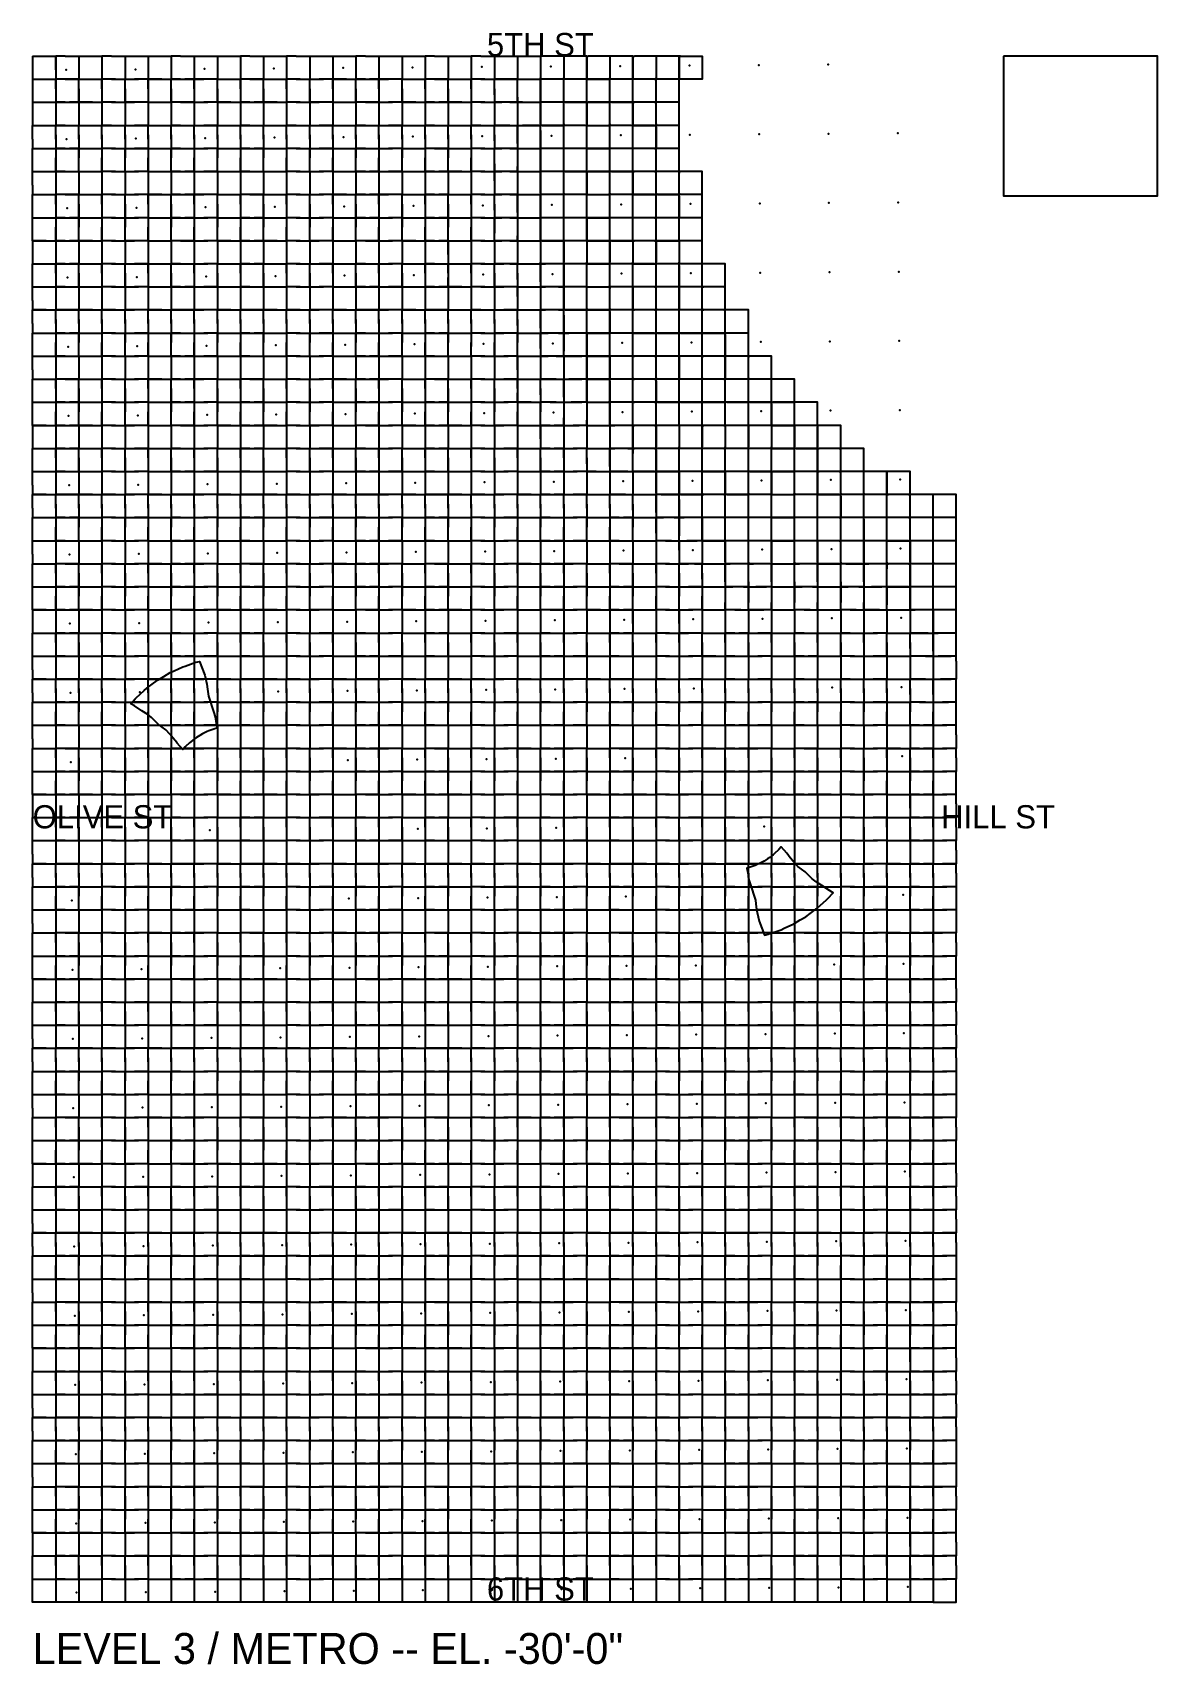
# Model space of a CAD drawing. Header units: metres. Extents: x 0 to 438, y -24 to 612.
import ezdxf

# ---------------------------------------------------------------- set-up
doc = ezdxf.new("R2010")
doc.units = ezdxf.units.M
for name, color, linetype in [('LAYER_01_CUT', 7, 'Continuous'), ('LAYER_04_GRID', 7, 'Continuous'), ('LAYER_05_LABELS', 7, 'Continuous')]:
    doc.layers.add(name, color=color, linetype=linetype)

msp = doc.modelspace()

# ---------------------------------------------------------------- texts
at = {"layer": 'LAYER_04_GRID'}
msp.add_text('LEVEL 3 / METRO -- EL. -30\'-0"', height=12.06, dxfattribs=at).set_placement((0, -24.12))
at = {"layer": 'LAYER_05_LABELS'}
for s, p in [('5TH ST', (177.07, 603)), ('OLIVE ST', (0, 301.8)), ('HILL ST', (354.14, 301.8)), ('6TH ST', (177.07, 0.6))]:
    msp.add_text(s, height=9.045, dxfattribs=at).set_placement(p)

# ---------------------------------------------------------------- linework, layer by layer
at = {"layer": 'LAYER_01_CUT'}
for points in [[(0, 603), (0, 597.69), (0, 594), (0, 588.69), (0, 585), (0, 579.69), (0, 576), (5.31, 576), (9, 576), (14.31, 576), (18, 576), (23.31, 576), (27, 576), (32.31, 576), (36, 576), (41.31, 576), (45, 576), (50.31, 576), (54, 576), (59.31, 576), (63, 576), (68.31, 576), (72, 576), (77.31, 576), (81, 576), (86.31, 576), (90, 576), (95.31, 576), (99, 576), (104.31, 576), (108, 576), (113.31, 576), (117, 576), (122.31, 576), (126, 576), (131.31, 576), (135, 576), (140.31, 576), (144, 576), (149.31, 576), (153, 576), (158.31, 576), (162, 576), (167.31, 576), (171, 576), (176.31, 576), (180, 576), (182.95, 576), (189, 576), (189, 573.05), (189, 567), (189, 564.05), (189, 558), (189, 555.05), (189, 549), (189, 546.05), (189, 540), (189, 537.05), (189, 531), (189, 528.05), (189, 522), (191.95, 522), (198, 522), (198, 519.05), (198, 513), (198, 510.05), (198, 504), (198, 501.05), (198, 495), (198, 491.31), (198, 486), (198, 482.31), (198, 477), (200.95, 477), (207, 477), (207, 474.05), (207, 468), (207, 464.31), (207, 459), (207, 453.69), (207, 450), (207, 444.69), (207, 441), (207, 435.69), (207, 432), (212.31, 432), (216, 432), (221.31, 432), (225, 432), (228.69, 432), (234, 432), (236.95, 432), (243, 432), (243, 429.05), (243, 423), (243, 419.31), (243, 414), (243, 408.69), (243, 405), (243, 399.69), (243, 396), (243, 390.69), (243, 387), (243, 381.69), (243, 378), (243, 372.69), (243, 369), (243, 363.69), (243, 360), (248.31, 360), (252, 360), (257.31, 360), (261, 360), (266.31, 360), (270, 360), (275.31, 360), (279, 360), (284.31, 360), (288, 360), (293.31, 360), (297, 360), (302.31, 360), (306, 360), (311.31, 360), (315, 360), (320.31, 360), (324, 360), (329.31, 360), (333, 360), (338.31, 360), (342, 360), (344.95, 360), (351, 360), (351, 357.05), (351, 351), (351, 345.69), (351, 342), (351, 336.69), (351, 333), (351, 327.69), (351, 324), (351, 318.69), (351, 315), (351, 309.69), (351, 306), (351, 300.69), (351, 297), (351, 291.69), (351, 288), (356.31, 288), (360, 288), (354.69, 288)], [(0, 603), (3.69, 603)], [(3.69, 603), (9, 603)], [(9, 597.69), (9, 603), (9, 599.31)], [(12.69, 603), (9, 603)], [(9, 599.31), (9, 594)], [(12.69, 603), (18, 603), (18, 597.69)], [(18, 603), (18, 599.31)], [(18, 603), (21.69, 603)], [(18, 599.31), (18, 594)], [(21.69, 603), (27, 603), (27, 597.69)], [(30.69, 603), (27, 603)], [(27, 603), (27, 599.31)], [(27, 599.31), (27, 594)], [(30.69, 603), (36, 603), (36, 597.69)], [(36, 603), (36, 599.31)], [(36, 603), (39.69, 603)], [(36, 599.31), (36, 594)], [(39.69, 603), (45, 603), (45, 597.69)], [(45, 603), (45, 599.31)], [(45, 603), (48.69, 603)], [(45, 599.31), (45, 594)], [(48.69, 603), (54, 603), (54, 597.69)], [(57.69, 603), (54, 603)], [(54, 603), (54, 599.31)], [(54, 599.31), (54, 594)], [(57.69, 603), (63, 603), (63, 597.69)], [(63, 603), (63, 599.31)], [(63, 603), (66.69, 603)], [(63, 599.31), (63, 594)], [(66.69, 603), (72, 603), (72, 597.69)], [(72, 603), (72, 599.31)], [(72, 603), (75.69, 603)], [(72, 599.31), (72, 594)], [(75.69, 603), (81, 603), (81, 597.69)], [(84.69, 603), (81, 603)], [(81, 603), (81, 599.31)], [(81, 599.31), (81, 594)], [(84.69, 603), (90, 603), (90, 597.69)], [(90, 603), (90, 599.31)], [(90, 603), (93.69, 603)], [(90, 599.31), (90, 594)], [(93.69, 603), (99, 603), (99, 597.69)], [(102.69, 603), (99, 603)], [(99, 603), (99, 599.31)], [(99, 599.31), (99, 594)], [(102.69, 603), (108, 603), (108, 597.69)], [(108, 603), (108, 599.31)], [(108, 603), (111.69, 603)], [(108, 599.31), (108, 594)], [(111.69, 603), (117, 603), (117, 597.69)], [(117, 603), (117, 599.31)], [(117, 603), (120.69, 603)], [(117, 599.31), (117, 594)], [(120.69, 603), (126, 603), (126, 597.69)], [(129.69, 603), (126, 603)], [(126, 603), (126, 599.31)], [(126, 599.31), (126, 594)], [(129.69, 603), (135, 603), (135, 597.69)], [(135, 603), (135, 599.31)], [(135, 603), (138.69, 603)], [(135, 599.31), (135, 594)], [(138.69, 603), (144, 603), (144, 597.69)], [(144, 603), (144, 599.31)], [(144, 603), (147.69, 603)], [(144, 599.31), (144, 594)], [(147.69, 603), (153, 603), (153, 597.69)], [(156.69, 603), (153, 603)], [(153, 603), (153, 599.31)], [(153, 599.31), (153, 594)], [(156.69, 603), (162, 603), (162, 597.69)], [(162, 603), (162, 599.31)], [(162, 603), (165.69, 603)], [(162, 599.31), (162, 594)], [(165.69, 603), (171, 603), (171, 597.69)], [(174.69, 603), (171, 603)], [(171, 603), (171, 599.31)], [(171, 599.31), (171, 594)], [(174.69, 603), (180, 603), (180, 599.31)], [(180, 603), (180, 596.95)], [(180, 603), (182.95, 603)], [(180, 599.31), (180, 594)], [(182.95, 603), (189, 603), (189, 600.05)], [(189, 603), (189, 595.96)], [(189, 603), (190.96, 603)], [(189, 600.05), (189, 594)], [(190.96, 603), (198, 603), (198, 601.04)], [(198.59, 603), (198, 603)], [(198, 603), (198, 594.59)], [(198, 601.04), (198, 594)], [(207, 603), (198.59, 603)], [(207.59, 603), (207, 603), (207, 602.41), (207, 594), (207, 594.59)], [(207, 603), (207, 594.59)], [(216, 603), (207.59, 603)], [(216.59, 594), (216, 594), (216, 602.41), (216, 603), (216, 594.59)], [(216, 603), (216.59, 603)], [(225, 603), (216.59, 603)], [(225.59, 603), (225, 603), (225, 602.41), (225, 594), (225, 594.59)], [(225, 603), (225, 594.59)], [(234, 603), (225.59, 603)], [(234.59, 594), (234, 594), (234, 602.41), (234, 603), (234, 594.59)], [(234, 603), (234.59, 603)], [(243, 603), (234.59, 603)], [(243.59, 603), (243, 603), (243, 602.41), (243, 594), (243, 594.59)], [(243, 603), (243, 594.59)], [(252, 603), (243.59, 603)], [(360, 367.04), (360, 369), (360, 376.04), (360, 378), (360, 386.41), (360, 387), (360, 395.41), (360, 396), (360, 404.41), (360, 405), (360, 413.41), (360, 414), (360, 422.41), (360, 423), (360, 431.41), (360, 432), (351.59, 432), (351, 432), (342.59, 432), (342, 432), (342, 440.41), (342, 441), (333.59, 441), (333, 441), (333, 440.41), (333, 432), (324.59, 432), (324, 432), (324, 440.41), (324, 441), (324, 449.41), (324, 450), (315.59, 450), (315, 450), (315, 458.41), (315, 459), (306.59, 459), (306, 459), (306, 467.41), (306, 468), (297.59, 468), (297, 468), (297, 476.41), (297, 477), (288.59, 477), (288, 477), (288, 485.41), (288, 486), (279.59, 486), (279, 486), (279, 494.41), (279, 495), (279, 503.41), (279, 504), (270.59, 504), (270, 504), (270, 512.41), (270, 513), (270, 521.41), (270, 522), (261.59, 522), (261, 522), (261, 530.41), (261, 531), (261, 539.41), (261, 540), (261, 548.41), (261, 549), (261, 557.41), (261, 558), (252.59, 558), (252, 558), (252, 566.41), (252, 567), (252, 575.41), (252, 576), (252, 584.41), (252, 585), (252, 593.41), (252, 594), (252, 602.41), (252, 603), (252, 594.59)], [(252.59, 603), (252, 603)], [(252.59, 603), (261, 603), (261, 602.41), (261, 594), (260.41, 594)], [(378.41, 603), (378.41, 578.68), (378.41, 548.47), (411.65, 548.47), (438.41, 548.47), (438.41, 572.79), (438.41, 603), (411.65, 603), (378.41, 603)], [(0, 594), (5.31, 594)], [(0, 594), (3.69, 594)], [(3.69, 594), (9, 594)], [(5.31, 594), (9, 594)], [(9, 597.69), (9, 594)], [(14.31, 594), (9, 594), (9, 588.69), (9, 585), (9, 579.69)], [(12.69, 594), (9, 594)], [(9, 590.31), (9, 594)], [(12.69, 594), (18, 594)], [(18, 594), (14.31, 594)], [(18, 597.69), (18, 594)], [(18, 588.69), (18, 594), (23.31, 594)], [(18, 590.31), (18, 594)], [(18, 594), (21.69, 594)], [(21.69, 594), (27, 594)], [(23.31, 594), (27, 594)], [(27, 597.69), (27, 594)], [(32.31, 594), (27, 594), (27, 588.69), (27, 585), (27, 579.69)], [(30.69, 594), (27, 594)], [(27, 590.31), (27, 594)], [(30.69, 594), (36, 594)], [(32.31, 594), (36, 594)], [(36, 597.69), (36, 594)], [(36, 588.69), (36, 594), (41.31, 594)], [(36, 590.31), (36, 594)], [(36, 594), (39.69, 594)], [(45, 594), (39.69, 594)], [(45, 594), (41.31, 594)], [(45, 597.69), (45, 594)], [(50.31, 594), (45, 594), (45, 588.69), (45, 585), (45, 579.69)], [(45, 590.31), (45, 594)], [(45, 594), (48.69, 594)], [(48.69, 594), (54, 594)], [(50.31, 594), (54, 594)], [(54, 597.69), (54, 594)], [(54, 588.69), (54, 594), (59.31, 594)], [(57.69, 594), (54, 594)], [(54, 590.31), (54, 594)], [(57.69, 594), (63, 594)], [(63, 594), (59.31, 594)], [(63, 597.69), (63, 594)], [(68.31, 594), (63, 594), (63, 588.69), (63, 585), (63, 579.69)], [(63, 590.31), (63, 594)], [(63, 594), (66.69, 594)], [(72, 594), (66.69, 594)], [(72, 594), (68.31, 594)], [(72, 597.69), (72, 594)], [(72, 588.69), (72, 594), (77.31, 594)], [(72, 590.31), (72, 594)], [(72, 594), (75.69, 594)], [(75.69, 594), (81, 594)], [(77.31, 594), (81, 594)], [(81, 597.69), (81, 594)], [(86.31, 594), (81, 594), (81, 588.69), (81, 585), (81, 579.69)], [(84.69, 594), (81, 594)], [(81, 590.31), (81, 594)], [(84.69, 594), (90, 594)], [(90, 594), (86.31, 594)], [(90, 597.69), (90, 594)], [(90, 588.69), (90, 594), (95.31, 594)], [(90, 590.31), (90, 594)], [(90, 594), (93.69, 594)], [(93.69, 594), (99, 594)], [(95.31, 594), (99, 594)], [(99, 597.69), (99, 594)], [(104.31, 594), (99, 594), (99, 588.69), (99, 585), (99, 579.69)], [(102.69, 594), (99, 594)], [(99, 590.31), (99, 594)], [(102.69, 594), (108, 594)], [(104.31, 594), (108, 594)], [(108, 597.69), (108, 594)], [(108, 588.69), (108, 594), (113.31, 594)], [(108, 590.31), (108, 594)], [(108, 594), (111.69, 594)], [(117, 594), (111.69, 594)], [(117, 594), (113.31, 594)], [(117, 597.69), (117, 594)], [(122.31, 594), (117, 594), (117, 588.69), (117, 585), (117, 579.69)], [(117, 590.31), (117, 594)], [(117, 594), (120.69, 594)], [(120.69, 594), (126, 594)], [(122.31, 594), (126, 594)], [(126, 597.69), (126, 594)], [(126, 588.69), (126, 594), (131.31, 594)], [(129.69, 594), (126, 594)], [(126, 590.31), (126, 594)], [(129.69, 594), (135, 594)], [(135, 594), (131.31, 594)], [(135, 597.69), (135, 594)], [(140.31, 594), (135, 594), (135, 588.69), (135, 585), (135, 579.69)], [(135, 590.31), (135, 594)], [(135, 594), (138.69, 594)], [(144, 594), (138.69, 594)], [(144, 594), (140.31, 594)], [(144, 597.69), (144, 594)], [(144, 588.69), (144, 594), (149.31, 594)], [(144, 590.31), (144, 594)], [(144, 594), (147.69, 594)], [(147.69, 594), (153, 594)], [(149.31, 594), (153, 594)], [(153, 597.69), (153, 594)], [(158.31, 594), (153, 594), (153, 588.69), (153, 585), (153, 579.69)], [(156.69, 594), (153, 594)], [(153, 590.31), (153, 594)], [(156.69, 594), (162, 594)], [(162, 594), (158.31, 594)], [(162, 597.69), (162, 594)], [(162, 588.69), (162, 594), (167.31, 594)], [(162, 590.31), (162, 594)], [(162, 594), (165.69, 594)], [(165.69, 594), (171, 594)], [(167.31, 594), (171, 594)], [(171, 597.69), (171, 594)], [(176.31, 594), (171, 594), (171, 588.69), (171, 585), (171, 579.69)], [(174.69, 594), (171, 594)], [(171, 590.31), (171, 594)], [(174.69, 594), (180, 594)], [(176.31, 594), (180, 594)], [(180, 596.95), (180, 594)], [(182.95, 594), (180, 594), (186.05, 594)], [(180, 590.31), (180, 594)], [(180, 587.95), (180, 594)], [(189, 594), (182.95, 594)], [(186.05, 594), (189, 594)], [(189, 595.96), (189, 594)], [(189, 591.05), (189, 594), (190.96, 594)], [(189, 586.96), (189, 594)], [(189, 594), (196.04, 594)], [(198.59, 594), (198, 594), (198, 592.04), (198, 585), (198, 583.04), (198, 576), (190.96, 576)], [(190.96, 594), (198, 594)], [(196.04, 594), (198, 594)], [(198, 594), (198, 594.59)], [(206.41, 594), (198, 594)], [(198, 585.59), (198, 594)], [(207, 594), (198.59, 594)], [(198.59, 576), (207, 576), (207, 584.41), (207, 585), (207, 593.41)], [(207, 594), (206.41, 594)], [(207.59, 594), (207, 594)], [(215.41, 594), (207, 594)], [(207, 593.41), (207, 594)], [(207, 585.59), (207, 594)], [(216, 594), (207.59, 594)], [(207.59, 585), (216, 585), (216, 593.41)], [(216, 594), (215.41, 594)], [(216, 594), (216, 594.59)], [(216, 593.41), (216, 594)], [(216, 585.59), (216, 594)], [(216, 594), (224.41, 594)], [(225, 594), (216.59, 594)], [(216.59, 576), (225, 576), (225, 584.41), (225, 585), (225, 593.41)], [(225, 594), (224.41, 594)], [(225.59, 594), (225, 594)], [(233.41, 594), (225, 594)], [(225, 593.41), (225, 594)], [(225, 585.59), (225, 594)], [(234, 594), (225.59, 594)], [(225.59, 585), (234, 585), (234, 593.41)], [(234, 594), (233.41, 594)], [(234, 594), (234, 594.59)], [(242.41, 594), (234, 594)], [(234, 593.41), (234, 594)], [(234, 585.59), (234, 594)], [(243, 594), (234.59, 594)], [(234.59, 576), (243, 576), (243, 584.41), (243, 585), (243, 593.41)], [(242.41, 594), (243, 594)], [(243.59, 594), (243, 594)], [(251.41, 594), (243, 594)], [(243, 593.41), (243, 594)], [(243, 585.59), (243, 594)], [(252, 594), (243.59, 594)], [(252, 594), (251.41, 594)], [(252, 594), (252, 594.59)], [(260.41, 594), (252, 594)], [(9, 590.31), (9, 585)], [(18, 590.31), (18, 585)], [(18, 585), (18, 588.69)], [(27, 590.31), (27, 585)], [(36, 590.31), (36, 585)], [(36, 585), (36, 588.69)], [(45, 590.31), (45, 585)], [(54, 590.31), (54, 585)], [(54, 585), (54, 588.69)], [(63, 590.31), (63, 585)], [(72, 590.31), (72, 585)], [(72, 585), (72, 588.69)], [(81, 590.31), (81, 585)], [(90, 590.31), (90, 585)], [(90, 585), (90, 588.69)], [(99, 590.31), (99, 585)], [(108, 590.31), (108, 585)], [(108, 585), (108, 588.69)], [(117, 590.31), (117, 585)], [(126, 590.31), (126, 585)], [(126, 585), (126, 588.69)], [(135, 590.31), (135, 585)], [(144, 590.31), (144, 585)], [(144, 585), (144, 588.69)], [(153, 590.31), (153, 585)], [(162, 590.31), (162, 585)], [(162, 585), (162, 588.69)], [(171, 590.31), (171, 585)], [(180, 590.31), (180, 585)], [(180, 587.95), (180, 585)], [(189, 585), (189, 591.05)], [(189, 586.96), (189, 585)], [(198, 585), (198, 585.59)], [(207, 585), (207, 585.59)], [(216, 585), (216, 585.59)], [(225, 585), (225, 585.59)], [(234, 585), (234, 585.59)], [(243, 585), (243, 585.59)], [(0, 585), (5.31, 585)], [(0, 585), (3.69, 585)], [(3.69, 585), (9, 585)], [(5.31, 585), (9, 585)], [(12.69, 585), (9, 585)], [(9, 585), (9, 581.31)], [(9, 585), (14.31, 585)], [(9, 581.31), (9, 576)], [(9, 579.69), (9, 576)], [(12.69, 585), (18, 585)], [(18, 585), (14.31, 585)], [(23.31, 585), (18, 585), (18, 579.69)], [(18, 585), (18, 581.31)], [(18, 585), (21.69, 585)], [(18, 581.31), (18, 576)], [(18, 579.69), (18, 576)], [(21.69, 585), (27, 585)], [(23.31, 585), (27, 585)], [(32.31, 585), (27, 585)], [(30.69, 585), (27, 585)], [(27, 585), (27, 581.31)], [(27, 581.31), (27, 576)], [(27, 579.69), (27, 576)], [(30.69, 585), (36, 585)], [(32.31, 585), (36, 585)], [(41.31, 585), (36, 585), (36, 579.69)], [(36, 585), (36, 581.31)], [(36, 585), (39.69, 585)], [(36, 581.31), (36, 576)], [(36, 579.69), (36, 576)], [(45, 585), (39.69, 585)], [(45, 585), (41.31, 585)], [(45, 585), (45, 581.31)], [(45, 585), (50.31, 585)], [(45, 585), (48.69, 585)], [(45, 581.31), (45, 576)], [(45, 579.69), (45, 576)], [(48.69, 585), (54, 585)], [(50.31, 585), (54, 585)], [(59.31, 585), (54, 585), (54, 579.69)], [(57.69, 585), (54, 585)], [(54, 585), (54, 581.31)], [(54, 581.31), (54, 576)], [(54, 579.69), (54, 576)], [(57.69, 585), (63, 585)], [(63, 585), (59.31, 585)], [(63, 585), (63, 581.31)], [(63, 585), (68.31, 585)], [(63, 585), (66.69, 585)], [(63, 581.31), (63, 576)], [(63, 579.69), (63, 576)], [(72, 585), (66.69, 585)], [(72, 585), (68.31, 585)], [(77.31, 585), (72, 585), (72, 579.69)], [(72, 585), (72, 581.31)], [(72, 585), (75.69, 585)], [(72, 581.31), (72, 576)], [(72, 579.69), (72, 576)], [(75.69, 585), (81, 585)], [(77.31, 585), (81, 585)], [(84.69, 585), (81, 585)], [(81, 585), (81, 581.31)], [(81, 585), (86.31, 585)], [(81, 581.31), (81, 576)], [(81, 579.69), (81, 576)], [(84.69, 585), (90, 585)], [(90, 585), (86.31, 585)], [(95.31, 585), (90, 585), (90, 579.69)], [(90, 585), (90, 581.31)], [(90, 585), (93.69, 585)], [(90, 581.31), (90, 576)], [(90, 579.69), (90, 576)], [(93.69, 585), (99, 585)], [(95.31, 585), (99, 585)], [(104.31, 585), (99, 585)], [(102.69, 585), (99, 585)], [(99, 585), (99, 581.31)], [(99, 581.31), (99, 576)], [(99, 579.69), (99, 576)], [(102.69, 585), (108, 585)], [(104.31, 585), (108, 585)], [(113.31, 585), (108, 585), (108, 579.69)], [(108, 585), (108, 581.31)], [(108, 585), (111.69, 585)], [(108, 581.31), (108, 576)], [(108, 579.69), (108, 576)], [(117, 585), (111.69, 585)], [(117, 585), (113.31, 585)], [(117, 585), (117, 581.31)], [(117, 585), (122.31, 585)], [(117, 585), (120.69, 585)], [(117, 581.31), (117, 576)], [(117, 579.69), (117, 576)], [(120.69, 585), (126, 585)], [(122.31, 585), (126, 585)], [(131.31, 585), (126, 585), (126, 579.69)], [(129.69, 585), (126, 585)], [(126, 585), (126, 581.31)], [(126, 581.31), (126, 576)], [(126, 579.69), (126, 576)], [(129.69, 585), (135, 585)], [(135, 585), (131.31, 585)], [(135, 585), (135, 581.31)], [(135, 585), (140.31, 585)], [(135, 585), (138.69, 585)], [(135, 581.31), (135, 576)], [(135, 579.69), (135, 576)], [(144, 585), (138.69, 585)], [(144, 585), (140.31, 585)], [(149.31, 585), (144, 585), (144, 579.69)], [(144, 585), (144, 581.31)], [(144, 585), (147.69, 585)], [(144, 581.31), (144, 576)], [(144, 579.69), (144, 576)], [(147.69, 585), (153, 585)], [(149.31, 585), (153, 585)], [(156.69, 585), (153, 585)], [(153, 585), (153, 581.31)], [(153, 585), (158.31, 585)], [(153, 581.31), (153, 576)], [(153, 579.69), (153, 576)], [(156.69, 585), (162, 585)], [(162, 585), (158.31, 585)], [(167.31, 585), (162, 585), (162, 579.69)], [(162, 585), (162, 581.31)], [(162, 585), (165.69, 585)], [(162, 581.31), (162, 576)], [(162, 579.69), (162, 576)], [(165.69, 585), (171, 585)], [(167.31, 585), (171, 585)], [(176.31, 585), (171, 585)], [(174.69, 585), (171, 585)], [(171, 585), (171, 581.31)], [(171, 581.31), (171, 576)], [(171, 579.69), (171, 576)], [(174.69, 585), (180, 585)], [(176.31, 585), (180, 585), (180, 581.31)], [(186.05, 585), (180, 585)], [(180, 585), (180, 578.95)], [(180, 585), (182.95, 585)], [(180, 581.31), (180, 576)], [(189, 585), (182.95, 585)], [(186.05, 585), (189, 585)], [(190.96, 585), (189, 585), (189, 582.05)], [(189, 585), (189, 577.96)], [(189, 585), (196.04, 585)], [(189, 582.05), (189, 576)], [(190.96, 585), (198, 585)], [(196.04, 585), (198, 585)], [(198.59, 585), (198, 585)], [(206.41, 585), (198, 585)], [(198, 576.59), (198, 585)], [(207, 585), (198.59, 585)], [(207, 585), (206.41, 585)], [(207.59, 585), (207, 585)], [(215.41, 585), (207, 585)], [(207, 576.59), (207, 585)], [(216, 584.41), (216, 576), (207.59, 576)], [(216, 585), (215.41, 585)], [(216, 576.59), (216, 585)], [(216, 585), (216, 584.41)], [(216, 585), (216.59, 585)], [(216, 585), (224.41, 585)], [(225, 585), (216.59, 585)], [(225, 585), (224.41, 585)], [(225.59, 585), (225, 585)], [(233.41, 585), (225, 585)], [(225, 576.59), (225, 585)], [(234, 584.41), (234, 576), (225.59, 576)], [(234, 585), (233.41, 585)], [(242.41, 585), (234, 585)], [(234, 576.59), (234, 585)], [(234, 585), (234, 584.41)], [(234, 585), (234.59, 585)], [(243, 585), (234.59, 585)], [(242.41, 585), (243, 585)], [(243.59, 585), (243, 585)], [(251.41, 585), (243, 585)], [(243, 576.59), (243, 585)], [(252, 585), (243.59, 585)], [(252, 585), (251.41, 585)], [(0, 570.69), (0, 576)], [(0, 576), (3.69, 576)], [(3.69, 576), (9, 576)], [(12.69, 576), (9, 576)], [(9, 570.69), (9, 576)], [(9, 572.31), (9, 576)], [(12.69, 576), (18, 576)], [(18, 570.69), (18, 576)], [(18, 572.31), (18, 576)], [(18, 576), (21.69, 576)], [(21.69, 576), (27, 576)], [(30.69, 576), (27, 576)], [(27, 570.69), (27, 576)], [(27, 572.31), (27, 576)], [(30.69, 576), (36, 576)], [(36, 570.69), (36, 576)], [(36, 572.31), (36, 576)], [(36, 576), (39.69, 576)], [(45, 576), (39.69, 576)], [(45, 570.69), (45, 576)], [(45, 572.31), (45, 576)], [(45, 576), (48.69, 576)], [(48.69, 576), (54, 576)], [(57.69, 576), (54, 576)], [(54, 570.69), (54, 576)], [(54, 572.31), (54, 576)], [(57.69, 576), (63, 576)], [(63, 570.69), (63, 576)], [(63, 572.31), (63, 576)], [(63, 576), (66.69, 576)], [(72, 576), (66.69, 576)], [(72, 570.69), (72, 576)], [(72, 572.31), (72, 576)], [(72, 576), (75.69, 576)], [(75.69, 576), (81, 576)], [(84.69, 576), (81, 576)], [(81, 570.69), (81, 576)], [(81, 572.31), (81, 576)], [(84.69, 576), (90, 576)], [(90, 570.69), (90, 576)], [(90, 572.31), (90, 576)], [(90, 576), (93.69, 576)], [(93.69, 576), (99, 576)], [(102.69, 576), (99, 576)], [(99, 570.69), (99, 576)], [(99, 572.31), (99, 576)], [(102.69, 576), (108, 576)], [(108, 570.69), (108, 576)], [(108, 572.31), (108, 576)], [(108, 576), (111.69, 576)], [(117, 576), (111.69, 576)], [(117, 570.69), (117, 576)], [(117, 572.31), (117, 576)], [(117, 576), (120.69, 576)], [(120.69, 576), (126, 576)], [(129.69, 576), (126, 576)], [(126, 570.69), (126, 576)], [(126, 572.31), (126, 576)], [(129.69, 576), (135, 576)], [(135, 570.69), (135, 576)], [(135, 572.31), (135, 576)], [(135, 576), (138.69, 576)], [(144, 576), (138.69, 576)], [(144, 570.69), (144, 576)], [(144, 572.31), (144, 576)], [(144, 576), (147.69, 576)], [(147.69, 576), (153, 576)], [(156.69, 576), (153, 576)], [(153, 570.69), (153, 576)], [(153, 572.31), (153, 576)], [(156.69, 576), (162, 576)], [(162, 570.69), (162, 576)], [(162, 572.31), (162, 576)], [(162, 576), (165.69, 576)], [(165.69, 576), (171, 576)], [(174.69, 576), (171, 576)], [(171, 570.69), (171, 576)], [(171, 572.31), (171, 576)], [(174.69, 576), (180, 576)], [(180, 578.95), (180, 576)], [(186.05, 576), (180, 576)], [(180, 572.31), (180, 576)], [(180, 569.95), (180, 576)], [(186.05, 576), (189, 576)], [(189, 577.96), (189, 576)], [(189, 568.96), (189, 576)], [(189, 576), (190.96, 576)], [(189, 576), (196.04, 576)], [(196.04, 576), (198, 576)], [(198, 576.59), (198, 576)], [(198.59, 576), (198, 576)], [(206.41, 576), (198, 576)], [(198, 574.04), (198, 576)], [(198, 567.59), (198, 576)], [(198, 574.04), (198, 567)], [(207, 576), (206.41, 576)], [(207, 576.59), (207, 576)], [(207.59, 576), (207, 576)], [(215.41, 576), (207, 576)], [(207, 575.41), (207, 576)], [(207, 567.59), (207, 576)], [(207.59, 567), (207, 567), (207, 575.41)], [(216, 576), (215.41, 576)], [(216, 576.59), (216, 576)], [(216, 575.41), (216, 576)], [(216, 567.59), (216, 576)], [(216, 576), (216.59, 576)], [(216, 576), (224.41, 576)], [(216.59, 567), (216, 567), (216, 575.41)], [(225, 576), (224.41, 576)], [(225, 576.59), (225, 576)], [(225.59, 576), (225, 576)], [(233.41, 576), (225, 576)], [(225, 575.41), (225, 576)], [(225, 567.59), (225, 576)], [(225.59, 567), (225, 567), (225, 575.41)], [(234, 576), (233.41, 576)], [(234, 576.59), (234, 576)], [(242.41, 576), (234, 576)], [(234, 575.41), (234, 576)], [(234, 567.59), (234, 576)], [(234, 576), (234.59, 576)], [(234.59, 567), (234, 567), (234, 575.41)], [(242.41, 576), (243, 576)], [(243, 576.59), (243, 576)], [(243.59, 576), (243, 576)], [(251.41, 576), (243, 576)], [(243, 575.41), (243, 576)], [(243, 567.59), (243, 576)], [(243, 575.41), (243, 567), (243, 567.59)], [(252, 576), (243.59, 576)], [(252, 576), (251.41, 576)], [(0, 570.69), (0, 567)], [(0, 552.69), (0, 558), (0, 561.69), (0, 567), (5.31, 567), (9, 567), (9, 561.69), (9, 558), (9, 552.69)], [(0, 567), (3.69, 567)], [(3.69, 567), (9, 567)], [(9, 572.31), (9, 567)], [(9, 570.69), (9, 567)], [(12.69, 567), (9, 567)], [(9, 567), (9, 563.31)], [(9, 567), (14.31, 567)], [(12.69, 567), (18, 567)], [(18, 567), (14.31, 567)], [(18, 572.31), (18, 567)], [(18, 570.69), (18, 567)], [(18, 561.69), (18, 567), (18, 563.31)], [(18, 567), (23.31, 567)], [(18, 567), (21.69, 567)], [(21.69, 567), (27, 567)], [(23.31, 567), (27, 567), (27, 561.69), (27, 558), (27, 552.69)], [(27, 572.31), (27, 567)], [(27, 570.69), (27, 567)], [(32.31, 567), (27, 567)], [(30.69, 567), (27, 567)], [(27, 567), (27, 563.31)], [(30.69, 567), (36, 567)], [(32.31, 567), (36, 567)], [(36, 572.31), (36, 567)], [(36, 570.69), (36, 567)], [(36, 561.69), (36, 567), (36, 563.31)], [(36, 567), (41.31, 567)], [(36, 567), (39.69, 567)], [(45, 567), (39.69, 567)], [(41.31, 567), (45, 567), (45, 561.69), (45, 558), (45, 552.69)], [(45, 572.31), (45, 567)], [(45, 570.69), (45, 567)], [(45, 567), (45, 563.31)], [(45, 567), (50.31, 567)], [(45, 567), (48.69, 567)], [(48.69, 567), (54, 567)], [(50.31, 567), (54, 567)], [(54, 572.31), (54, 567)], [(54, 570.69), (54, 567)], [(54, 561.69), (54, 567), (54, 563.31)], [(57.69, 567), (54, 567)], [(54, 567), (59.31, 567)], [(57.69, 567), (63, 567)], [(59.31, 567), (63, 567), (63, 561.69), (63, 558), (63, 552.69)], [(63, 572.31), (63, 567)], [(63, 570.69), (63, 567)], [(63, 567), (63, 563.31)], [(63, 567), (68.31, 567)], [(63, 567), (66.69, 567)], [(72, 567), (66.69, 567)], [(72, 567), (68.31, 567)], [(72, 572.31), (72, 567)], [(72, 570.69), (72, 567)], [(72, 561.69), (72, 567), (72, 563.31)], [(72, 567), (77.31, 567)], [(72, 567), (75.69, 567)], [(75.69, 567), (81, 567)], [(77.31, 567), (81, 567), (81, 561.69), (81, 558), (81, 552.69)], [(81, 572.31), (81, 567)], [(81, 570.69), (81, 567)], [(84.69, 567), (81, 567)], [(81, 567), (81, 563.31)], [(81, 567), (86.31, 567)], [(84.69, 567), (90, 567)], [(90, 567), (86.31, 567)], [(90, 572.31), (90, 567)], [(90, 570.69), (90, 567)], [(90, 561.69), (90, 567), (90, 563.31)], [(90, 567), (95.31, 567)], [(90, 567), (93.69, 567)], [(93.69, 567), (99, 567)], [(95.31, 567), (99, 567), (99, 561.69), (99, 558), (99, 552.69)], [(99, 572.31), (99, 567)], [(99, 570.69), (99, 567)], [(104.31, 567), (99, 567)], [(102.69, 567), (99, 567)], [(99, 567), (99, 563.31)], [(102.69, 567), (108, 567)], [(104.31, 567), (108, 567)], [(108, 572.31), (108, 567)], [(108, 570.69), (108, 567)], [(108, 561.69), (108, 567), (108, 563.31)], [(108, 567), (113.31, 567)], [(108, 567), (111.69, 567)], [(117, 567), (111.69, 567)], [(113.31, 567), (117, 567), (117, 561.69), (117, 558), (117, 552.69)], [(117, 572.31), (117, 567)], [(117, 570.69), (117, 567)], [(117, 567), (117, 563.31)], [(117, 567), (122.31, 567)], [(117, 567), (120.69, 567)], [(120.69, 567), (126, 567)], [(122.31, 567), (126, 567)], [(126, 572.31), (126, 567)], [(126, 570.69), (126, 567)], [(126, 561.69), (126, 567), (126, 563.31)], [(129.69, 567), (126, 567)], [(126, 567), (131.31, 567)], [(129.69, 567), (135, 567)], [(131.31, 567), (135, 567), (135, 561.69), (135, 558), (135, 552.69)], [(135, 572.31), (135, 567)], [(135, 570.69), (135, 567)], [(135, 567), (135, 563.31)], [(135, 567), (140.31, 567)], [(135, 567), (138.69, 567)], [(144, 567), (138.69, 567)], [(144, 567), (140.31, 567)], [(144, 572.31), (144, 567)], [(144, 570.69), (144, 567)], [(144, 561.69), (144, 567), (144, 563.31)], [(144, 567), (149.31, 567)], [(144, 567), (147.69, 567)], [(147.69, 567), (153, 567)], [(149.31, 567), (153, 567)], [(153, 572.31), (153, 567)], [(153, 570.69), (153, 567)], [(158.31, 567), (153, 567), (153, 561.69), (153, 558), (153, 552.69), (153, 549), (153, 543.69), (153, 540), (153, 534.69), (153, 531), (153, 525.69)], [(156.69, 567), (153, 567)], [(153, 567), (153, 563.31)], [(156.69, 567), (162, 567)], [(162, 567), (158.31, 567)], [(162, 572.31), (162, 567)], [(162, 570.69), (162, 567)], [(162, 561.69), (162, 567), (162, 563.31)], [(162, 567), (167.31, 567)], [(162, 567), (165.69, 567)], [(165.69, 567), (171, 567)], [(167.31, 567), (171, 567)], [(171, 572.31), (171, 567)], [(171, 570.69), (171, 567)], [(176.31, 567), (171, 567), (171, 561.69), (171, 558), (171, 552.69)], [(174.69, 567), (171, 567)], [(171, 567), (171, 563.31)], [(174.69, 567), (180, 567)], [(176.31, 567), (180, 567)], [(180, 572.31), (180, 567)], [(180, 569.95), (180, 567)], [(180, 563.31), (180, 567), (182.95, 567)], [(186.05, 567), (180, 567)], [(180, 560.95), (180, 567)], [(189, 567), (182.95, 567)], [(186.05, 567), (189, 567)], [(189, 568.96), (189, 567)], [(189, 567), (189, 559.96)], [(189, 567), (190.96, 567)], [(189, 567), (196.04, 567)], [(190.96, 567), (198, 567)], [(196.04, 567), (198, 567)], [(198, 567), (198, 567.59)], [(198.59, 567), (198, 567), (198, 565.04), (198, 558), (198, 556.04), (198, 549), (198, 547.04), (198, 540), (198, 538.04), (198, 531), (198, 529.04)], [(206.41, 567), (198, 567)], [(198, 558.59), (198, 567)], [(207, 567), (198.59, 567)], [(207, 567), (206.41, 567)], [(207, 567), (207, 567.59)], [(215.41, 567), (207, 567)], [(207, 566.41), (207, 567)], [(207, 558.59), (207, 567)], [(216, 567), (207.59, 567)], [(216, 567), (215.41, 567)], [(216, 567), (216, 567.59)], [(216, 566.41), (216, 567)], [(216, 558.59), (216, 567)], [(216, 567), (224.41, 567)], [(225, 567), (216.59, 567)], [(225, 567), (224.41, 567)], [(225, 567), (225, 567.59)], [(233.41, 567), (225, 567)], [(225, 566.41), (225, 567)], [(225, 558.59), (225, 567)], [(234, 567), (225.59, 567)], [(234, 567), (233.41, 567)], [(234, 567), (234, 567.59)], [(242.41, 567), (234, 567)], [(234, 566.41), (234, 567)], [(234, 558.59), (234, 567)], [(243, 567), (234.59, 567)], [(242.41, 567), (243, 567)], [(243.59, 567), (243, 567)], [(251.41, 567), (243, 567)], [(243, 566.41), (243, 567)], [(243, 558.59), (243, 567)], [(252, 567), (243.59, 567)], [(252, 567), (251.41, 567)], [(9, 558), (9, 563.31)], [(18, 558), (18, 563.31)], [(18, 558), (18, 561.69)], [(27, 558), (27, 563.31)], [(36, 558), (36, 563.31)], [(36, 558), (36, 561.69)], [(45, 558), (45, 563.31)], [(54, 558), (54, 563.31)], [(54, 558), (54, 561.69)], [(63, 558), (63, 563.31)], [(72, 558), (72, 563.31)], [(72, 558), (72, 561.69)], [(81, 558), (81, 563.31)], [(90, 558), (90, 563.31)], [(90, 558), (90, 561.69)], [(99, 558), (99, 563.31)], [(108, 558), (108, 563.31)], [(108, 558), (108, 561.69)], [(117, 558), (117, 563.31)], [(126, 558), (126, 563.31)], [(126, 558), (126, 561.69)], [(135, 558), (135, 563.31)], [(144, 558), (144, 563.31)], [(144, 558), (144, 561.69)], [(153, 558), (153, 563.31)], [(162, 558), (162, 563.31)], [(162, 558), (162, 561.69)], [(171, 558), (171, 563.31)], [(180, 558), (180, 563.31)], [(180, 560.95), (180, 558)], [(198.59, 531), (207, 531), (207, 539.41), (207, 540), (207, 548.41), (207, 549), (207, 557.41), (207, 558), (207, 566.41)], [(207.59, 558), (216, 558), (216, 566.41)], [(216.59, 549), (225, 549), (225, 557.41), (225, 558), (225, 566.41)], [(225.59, 558), (234, 558), (234, 566.41)], [(234.59, 549), (243, 549), (243, 557.41), (243, 558), (243, 566.41)], [(0, 558), (5.31, 558)], [(0, 558), (3.69, 558)], [(3.69, 558), (9, 558)], [(5.31, 558), (9, 558)], [(12.69, 558), (9, 558)], [(9, 558), (9, 554.31)], [(9, 558), (14.31, 558)], [(9, 554.31), (9, 549)], [(12.69, 558), (18, 558)], [(14.31, 558), (18, 558), (18, 552.69)], [(18, 558), (18, 554.31)], [(18, 558), (23.31, 558)], [(18, 558), (21.69, 558)], [(18, 554.31), (18, 549)], [(21.69, 558), (27, 558)], [(23.31, 558), (27, 558)], [(32.31, 558), (27, 558)], [(30.69, 558), (27, 558)], [(27, 558), (27, 554.31)], [(27, 554.31), (27, 549)], [(30.69, 558), (36, 558)], [(32.31, 558), (36, 558), (36, 552.69)], [(36, 558), (36, 554.31)], [(36, 558), (41.31, 558)], [(36, 558), (39.69, 558)], [(36, 554.31), (36, 549)], [(45, 558), (39.69, 558)], [(45, 558), (41.31, 558)], [(45, 558), (45, 554.31)], [(45, 558), (50.31, 558)], [(45, 558), (48.69, 558)], [(45, 554.31), (45, 549)], [(48.69, 558), (54, 558)], [(50.31, 558), (54, 558), (54, 552.69)], [(57.69, 558), (54, 558)], [(54, 558), (54, 554.31)], [(54, 558), (59.31, 558)], [(54, 554.31), (54, 549)], [(57.69, 558), (63, 558)], [(63, 558), (59.31, 558)], [(63, 558), (63, 554.31)], [(63, 558), (68.31, 558)], [(63, 558), (66.69, 558)], [(63, 554.31), (63, 549)], [(72, 558), (66.69, 558)], [(68.31, 558), (72, 558), (72, 552.69)], [(72, 558), (72, 554.31)], [(72, 558), (77.31, 558)], [(72, 558), (75.69, 558)], [(72, 554.31), (72, 549)], [(75.69, 558), (81, 558)], [(77.31, 558), (81, 558)], [(84.69, 558), (81, 558)], [(81, 558), (81, 554.31)], [(81, 558), (86.31, 558)], [(81, 554.31), (81, 549)], [(84.69, 558), (90, 558)], [(86.31, 558), (90, 558), (90, 552.69)], [(90, 558), (90, 554.31)], [(90, 558), (95.31, 558)], [(90, 558), (93.69, 558)], [(90, 554.31), (90, 549)], [(93.69, 558), (99, 558)], [(95.31, 558), (99, 558)], [(104.31, 558), (99, 558)], [(102.69, 558), (99, 558)], [(99, 558), (99, 554.31)], [(99, 554.31), (99, 549)], [(102.69, 558), (108, 558)], [(104.31, 558), (108, 558), (108, 552.69)], [(108, 558), (108, 554.31)], [(108, 558), (113.31, 558)], [(108, 558), (111.69, 558)], [(108, 554.31), (108, 549)], [(117, 558), (111.69, 558)], [(117, 558), (113.31, 558)], [(117, 558), (117, 554.31)], [(117, 558), (122.31, 558)], [(117, 558), (120.69, 558)], [(117, 554.31), (117, 549)], [(120.69, 558), (126, 558)], [(122.31, 558), (126, 558), (126, 552.69)], [(129.69, 558), (126, 558)], [(126, 558), (126, 554.31)], [(126, 558), (131.31, 558)], [(126, 554.31), (126, 549)], [(129.69, 558), (135, 558)], [(135, 558), (131.31, 558)], [(135, 558), (135, 554.31)], [(135, 558), (140.31, 558)], [(135, 558), (138.69, 558)], [(135, 554.31), (135, 549)], [(144, 558), (138.69, 558)], [(140.31, 558), (144, 558), (144, 552.69)], [(144, 558), (144, 554.31)], [(144, 558), (149.31, 558)], [(144, 558), (147.69, 558)], [(144, 554.31), (144, 549)], [(147.69, 558), (153, 558)], [(149.31, 558), (153, 558)], [(156.69, 558), (153, 558)], [(153, 558), (153, 554.31)], [(153, 558), (158.31, 558)], [(153, 554.31), (153, 549)], [(156.69, 558), (162, 558)], [(162, 558), (158.31, 558)], [(167.31, 558), (162, 558), (162, 552.69)], [(162, 558), (162, 554.31)], [(162, 558), (165.69, 558)], [(162, 554.31), (162, 549)], [(165.69, 558), (171, 558)], [(167.31, 558), (171, 558)], [(176.31, 558), (171, 558)], [(174.69, 558), (171, 558)], [(171, 558), (171, 554.31)], [(171, 554.31), (171, 549)], [(174.69, 558), (180, 558)], [(176.31, 558), (180, 558)], [(180, 554.31), (180, 558), (180, 551.95)], [(186.05, 558), (180, 558)], [(180, 558), (182.95, 558)], [(180, 554.31), (180, 549)], [(189, 558), (182.95, 558)], [(186.05, 558), (189, 558)], [(189, 558), (189, 559.96)], [(189, 558), (189, 550.96)], [(189, 558), (190.96, 558)], [(189, 558), (196.04, 558)], [(190.96, 558), (198, 558)], [(196.04, 558), (198, 558)], [(198, 558), (198, 558.59)], [(198.59, 558), (198, 558)], [(206.41, 558), (198, 558)], [(198, 549.59), (198, 558)], [(207, 558), (198.59, 558)], [(207, 558), (206.41, 558)], [(207, 558), (207, 558.59)], [(207.59, 558), (207, 558)], [(215.41, 558), (207, 558)], [(207, 549.59), (207, 558)], [(216, 557.41), (216, 549), (207.59, 549)], [(216, 558), (215.41, 558)], [(216, 558), (216, 558.59)], [(216, 549.59), (216, 558)], [(216, 558), (216, 557.41)], [(216, 558), (216.59, 558)], [(216, 558), (224.41, 558)], [(225, 558), (216.59, 558)], [(225, 558), (224.41, 558)], [(225, 558), (225, 558.59)], [(225.59, 558), (225, 558)], [(233.41, 558), (225, 558)], [(225, 549.59), (225, 558)], [(234, 557.41), (234, 549), (225.59, 549)], [(234, 558), (233.41, 558)], [(234, 558), (234, 558.59)], [(242.41, 558), (234, 558)], [(234, 549.59), (234, 558)], [(234, 558), (234, 557.41)], [(234, 558), (234.59, 558)], [(243, 558), (234.59, 558)], [(242.41, 558), (243, 558)], [(243, 558), (243, 558.59)], [(243.59, 558), (243, 558)], [(251.41, 558), (243, 558)], [(243, 549.59), (243, 558)], [(252, 558), (243.59, 558)], [(243.59, 549), (252, 549), (252, 557.41)], [(252, 558), (251.41, 558)], [(252, 549.59), (252, 558)], [(252, 558), (252, 557.41)], [(0, 552.69), (0, 549)], [(0, 534.69), (0, 540), (0, 543.69), (0, 549), (5.31, 549)], [(0, 549), (3.69, 549)], [(3.69, 549), (9, 549)], [(5.31, 549), (9, 549)], [(9, 552.69), (9, 549)], [(14.31, 549), (9, 549), (9, 543.69), (9, 540), (9, 534.69), (9, 531), (9, 525.69)], [(12.69, 549), (9, 549)], [(9, 545.31), (9, 549)], [(12.69, 549), (18, 549)], [(18, 549), (14.31, 549)], [(18, 552.69), (18, 549)], [(18, 543.69), (18, 549), (23.31, 549)], [(18, 545.31), (18, 549)], [(18, 549), (21.69, 549)], [(21.69, 549), (27, 549)], [(23.31, 549), (27, 549)], [(27, 552.69), (27, 549)], [(32.31, 549), (27, 549), (27, 543.69), (27, 540), (27, 534.69), (27, 531), (27, 525.69)], [(30.69, 549), (27, 549)], [(27, 545.31), (27, 549)], [(30.69, 549), (36, 549)], [(32.31, 549), (36, 549)], [(36, 552.69), (36, 549)], [(36, 543.69), (36, 549), (41.31, 549)], [(36, 545.31), (36, 549)], [(36, 549), (39.69, 549)], [(45, 549), (39.69, 549)], [(45, 549), (41.31, 549)], [(45, 552.69), (45, 549)], [(50.31, 549), (45, 549), (45, 543.69), (45, 540), (45, 534.69), (45, 531), (45, 525.69)], [(45, 545.31), (45, 549)], [(45, 549), (48.69, 549)], [(48.69, 549), (54, 549)], [(50.31, 549), (54, 549)], [(54, 552.69), (54, 549)], [(54, 543.69), (54, 549), (59.31, 549)], [(57.69, 549), (54, 549)], [(54, 545.31), (54, 549)], [(57.69, 549), (63, 549)], [(63, 549), (59.31, 549)], [(63, 552.69), (63, 549)], [(68.31, 549), (63, 549), (63, 543.69), (63, 540), (63, 534.69), (63, 531), (63, 525.69)], [(63, 545.31), (63, 549)], [(63, 549), (66.69, 549)], [(72, 549), (66.69, 549)], [(72, 549), (68.31, 549)], [(72, 552.69), (72, 549)], [(72, 543.69), (72, 549), (77.31, 549)], [(72, 545.31), (72, 549)], [(72, 549), (75.69, 549)], [(75.69, 549), (81, 549)], [(77.31, 549), (81, 549)], [(81, 552.69), (81, 549)], [(86.31, 549), (81, 549), (81, 543.69), (81, 540), (81, 534.69), (81, 531), (81, 525.69)], [(84.69, 549), (81, 549)], [(81, 545.31), (81, 549)], [(84.69, 549), (90, 549)], [(90, 549), (86.31, 549)], [(90, 552.69), (90, 549)], [(90, 543.69), (90, 549), (95.31, 549)], [(90, 545.31), (90, 549)], [(90, 549), (93.69, 549)], [(93.69, 549), (99, 549)], [(95.31, 549), (99, 549)], [(99, 552.69), (99, 549)], [(104.31, 549), (99, 549), (99, 543.69), (99, 540), (99, 534.69), (99, 531), (99, 525.69)], [(102.69, 549), (99, 549)], [(99, 545.31), (99, 549)], [(102.69, 549), (108, 549)], [(104.31, 549), (108, 549)], [(108, 552.69), (108, 549)], [(108, 543.69), (108, 549), (113.31, 549)], [(108, 545.31), (108, 549)], [(108, 549), (111.69, 549)], [(117, 549), (111.69, 549)], [(117, 549), (113.31, 549)], [(117, 552.69), (117, 549)], [(122.31, 549), (117, 549), (117, 543.69), (117, 540), (117, 534.69), (117, 531), (117, 525.69)], [(117, 545.31), (117, 549)], [(117, 549), (120.69, 549)], [(120.69, 549), (126, 549)], [(122.31, 549), (126, 549)], [(126, 552.69), (126, 549)], [(126, 543.69), (126, 549), (131.31, 549)], [(129.69, 549), (126, 549)], [(126, 545.31), (126, 549)], [(129.69, 549), (135, 549)], [(135, 549), (131.31, 549)], [(135, 552.69), (135, 549)], [(140.31, 549), (135, 549), (135, 543.69), (135, 540), (135, 534.69), (135, 531), (135, 525.69)], [(135, 545.31), (135, 549)], [(135, 549), (138.69, 549)], [(144, 549), (138.69, 549)], [(144, 549), (140.31, 549)], [(144, 552.69), (144, 549)], [(144, 543.69), (144, 549), (149.31, 549)], [(144, 545.31), (144, 549)], [(144, 549), (147.69, 549)], [(147.69, 549), (153, 549)], [(149.31, 549), (153, 549)], [(156.69, 549), (153, 549)], [(153, 545.31), (153, 549)], [(153, 549), (158.31, 549)], [(156.69, 549), (162, 549)], [(162, 549), (158.31, 549)], [(162, 552.69), (162, 549)], [(162, 543.69), (162, 549), (167.31, 549), (171, 549), (171, 543.69), (171, 540), (171, 534.69), (171, 531), (171, 525.69)], [(162, 545.31), (162, 549)], [(162, 549), (165.69, 549)], [(165.69, 549), (171, 549)], [(171, 552.69), (171, 549)], [(176.31, 549), (171, 549)], [(174.69, 549), (171, 549)], [(171, 545.31), (171, 549)], [(174.69, 549), (180, 549)], [(176.31, 549), (180, 549)], [(180, 551.95), (180, 549)], [(180, 545.31), (180, 549), (182.95, 549)], [(186.05, 549), (180, 549)], [(180, 542.95), (180, 549)], [(189, 549), (182.95, 549)], [(186.05, 549), (189, 549)], [(189, 550.96), (189, 549)], [(189, 541.96), (189, 549)], [(189, 549), (190.96, 549)], [(189, 549), (196.04, 549)], [(190.96, 549), (198, 549)], [(196.04, 549), (198, 549)], [(198, 549.59), (198, 549)], [(198.59, 549), (198, 549)], [(206.41, 549), (198, 549)], [(198, 540.59), (198, 549)], [(207, 549), (198.59, 549)], [(207, 549), (206.41, 549)], [(207, 549.59), (207, 549)], [(207.59, 549), (207, 549)], [(215.41, 549), (207, 549)], [(207, 540.59), (207, 549)], [(216, 549), (215.41, 549)], [(216, 549.59), (216, 549)], [(216, 548.41), (216, 549)], [(216, 540.59), (216, 549)], [(216, 549), (216.59, 549)], [(216, 549), (224.41, 549)], [(216.59, 540), (216, 540), (216, 548.41)], [(225, 549), (224.41, 549)], [(225, 549.59), (225, 549)], [(225.59, 549), (225, 549)], [(233.41, 549), (225, 549)], [(225, 548.41), (225, 549)], [(225, 540.59), (225, 549)], [(225.59, 540), (225, 540), (225, 548.41)], [(234, 549), (233.41, 549)], [(234, 549.59), (234, 549)], [(242.41, 549), (234, 549)], [(234, 548.41), (234, 549)], [(234, 540.59), (234, 549)], [(234, 549), (234.59, 549)], [(234.59, 540), (234, 540), (234, 548.41)], [(242.41, 549), (243, 549)], [(243, 549.59), (243, 549)], [(243.59, 549), (243, 549)], [(251.41, 549), (243, 549)], [(243, 548.41), (243, 549)], [(243, 540.59), (243, 549)], [(243.59, 540), (243, 540), (243, 548.41)], [(252, 549), (251.41, 549)], [(252, 549.59), (252, 549)], [(252.59, 549), (252, 549)], [(260.41, 549), (252, 549)], [(252, 548.41), (252, 549)], [(252, 540.59), (252, 549)], [(252, 548.41), (252, 540), (252, 540.59)], [(261, 549), (252.59, 549)], [(261, 549), (260.41, 549)], [(9, 545.31), (9, 540)], [(18, 545.31), (18, 540)], [(18, 540), (18, 543.69)], [(27, 545.31), (27, 540)], [(36, 545.31), (36, 540)], [(36, 540), (36, 543.69)], [(45, 545.31), (45, 540)], [(54, 545.31), (54, 540)], [(54, 540), (54, 543.69)], [(63, 545.31), (63, 540)], [(72, 545.31), (72, 540)], [(72, 540), (72, 543.69)], [(81, 545.31), (81, 540)], [(90, 545.31), (90, 540)], [(90, 540), (90, 543.69)], [(99, 545.31), (99, 540)], [(108, 545.31), (108, 540)], [(108, 540), (108, 543.69)], [(117, 545.31), (117, 540)], [(126, 545.31), (126, 540)], [(126, 540), (126, 543.69)], [(135, 545.31), (135, 540)], [(144, 545.31), (144, 540)], [(144, 540), (144, 543.69)], [(153, 545.31), (153, 540)], [(162, 545.31), (162, 540)], [(162, 540), (162, 543.69)], [(171, 545.31), (171, 540)], [(180, 545.31), (180, 540)], [(180, 542.95), (180, 540)], [(189, 541.96), (189, 540)], [(0, 540), (5.31, 540)], [(0, 540), (3.69, 540)], [(0, 531), (0, 534.69)], [(3.69, 540), (9, 540)], [(5.31, 540), (9, 540)], [(12.69, 540), (9, 540)], [(9, 540), (9, 536.31)], [(9, 540), (14.31, 540)], [(9, 531), (9, 536.31)], [(12.69, 540), (18, 540)], [(18, 540), (14.31, 540)], [(18, 534.69), (18, 540), (18, 536.31)], [(18, 540), (23.31, 540)], [(18, 540), (21.69, 540)], [(18, 531), (18, 536.31)], [(18, 531), (18, 534.69)], [(21.69, 540), (27, 540)], [(23.31, 540), (27, 540)], [(32.31, 540), (27, 540)], [(30.69, 540), (27, 540)], [(27, 540), (27, 536.31)], [(27, 531), (27, 536.31)], [(30.69, 540), (36, 540)], [(32.31, 540), (36, 540)], [(36, 534.69), (36, 540), (36, 536.31)], [(36, 540), (41.31, 540)], [(36, 540), (39.69, 540)], [(36, 531), (36, 536.31)], [(36, 531), (36, 534.69)], [(45, 540), (39.69, 540)], [(45, 540), (41.31, 540)], [(45, 540), (45, 536.31)], [(45, 540), (50.31, 540)], [(45, 540), (48.69, 540)], [(45, 531), (45, 536.31)], [(48.69, 540), (54, 540)], [(50.31, 540), (54, 540)], [(54, 534.69), (54, 540), (54, 536.31)], [(57.69, 540), (54, 540)], [(54, 540), (59.31, 540)], [(54, 531), (54, 536.31)], [(54, 531), (54, 534.69)], [(57.69, 540), (63, 540)], [(63, 540), (59.31, 540)], [(63, 540), (63, 536.31)], [(63, 540), (68.31, 540)], [(63, 540), (66.69, 540)], [(63, 531), (63, 536.31)], [(72, 540), (66.69, 540)], [(72, 540), (68.31, 540)], [(72, 534.69), (72, 540), (72, 536.31)], [(72, 540), (77.31, 540)], [(72, 540), (75.69, 540)], [(72, 531), (72, 536.31)], [(72, 531), (72, 534.69)], [(75.69, 540), (81, 540)], [(77.31, 540), (81, 540)], [(84.69, 540), (81, 540)], [(81, 540), (81, 536.31)], [(81, 540), (86.31, 540)], [(81, 531), (81, 536.31)], [(84.69, 540), (90, 540)], [(90, 540), (86.31, 540)], [(90, 534.69), (90, 540), (90, 536.31)], [(90, 540), (95.31, 540)], [(90, 540), (93.69, 540)], [(90, 531), (90, 536.31)], [(90, 531), (90, 534.69)], [(93.69, 540), (99, 540)], [(95.31, 540), (99, 540)], [(104.31, 540), (99, 540)], [(102.69, 540), (99, 540)], [(99, 540), (99, 536.31)], [(99, 531), (99, 536.31)], [(102.69, 540), (108, 540)], [(104.31, 540), (108, 540)], [(108, 534.69), (108, 540), (108, 536.31)], [(108, 540), (113.31, 540)], [(108, 540), (111.69, 540)], [(108, 531), (108, 536.31)], [(108, 531), (108, 534.69)], [(117, 540), (111.69, 540)], [(117, 540), (113.31, 540)], [(117, 540), (117, 536.31)], [(117, 540), (122.31, 540)], [(117, 540), (120.69, 540)], [(117, 531), (117, 536.31)], [(120.69, 540), (126, 540)], [(122.31, 540), (126, 540)], [(126, 534.69), (126, 540), (126, 536.31)], [(129.69, 540), (126, 540)], [(126, 540), (131.31, 540)], [(126, 531), (126, 536.31)], [(126, 531), (126, 534.69)], [(129.69, 540), (135, 540)], [(135, 540), (131.31, 540)], [(135, 540), (135, 536.31)], [(135, 540), (140.31, 540)], [(135, 540), (138.69, 540)], [(135, 531), (135, 536.31)], [(144, 540), (138.69, 540)], [(144, 540), (140.31, 540)], [(144, 534.69), (144, 540), (144, 536.31)], [(144, 540), (149.31, 540)], [(144, 540), (147.69, 540)], [(144, 531), (144, 536.31)], [(144, 531), (144, 534.69)], [(147.69, 540), (153, 540)], [(149.31, 540), (153, 540)], [(156.69, 540), (153, 540)], [(153, 540), (153, 536.31)], [(153, 540), (158.31, 540)], [(153, 531), (153, 536.31)], [(156.69, 540), (162, 540)], [(162, 540), (158.31, 540)], [(162, 534.69), (162, 540), (162, 536.31)], [(162, 540), (167.31, 540)], [(162, 540), (165.69, 540)], [(162, 531), (162, 536.31)], [(162, 531), (162, 534.69)], [(165.69, 540), (171, 540)], [(167.31, 540), (171, 540)], [(176.31, 540), (171, 540)], [(174.69, 540), (171, 540)], [(171, 540), (171, 536.31)], [(171, 531), (171, 536.31)], [(174.69, 540), (180, 540)], [(176.31, 540), (180, 540)], [(180, 536.31), (180, 540), (180, 533.95)], [(186.05, 540), (180, 540)], [(180, 540), (182.95, 540)], [(180, 531), (180, 536.31)], [(189, 540), (182.95, 540)], [(186.05, 540), (189, 540)], [(189, 540), (189, 532.96)], [(189, 540), (190.96, 540)], [(189, 540), (196.04, 540)], [(190.96, 540), (198, 540)], [(196.04, 540), (198, 540)], [(198, 540), (198, 540.59)], [(198.59, 540), (198, 540)], [(206.41, 540), (198, 540)], [(198, 531.59), (198, 540)], [(207, 540), (198.59, 540)], [(207, 540), (206.41, 540)], [(207, 540), (207, 540.59)], [(207.59, 540), (207, 540)], [(215.41, 540), (207, 540)], [(207, 531.59), (207, 540)], [(216, 540), (207.59, 540)], [(216, 540), (215.41, 540)], [(216, 540), (216, 540.59)], [(216, 539.41), (216, 540)], [(216, 531.59), (216, 540)], [(216, 540), (224.41, 540)], [(216, 539.41), (216, 531), (216, 531.59)], [(225, 540), (216.59, 540)], [(216.59, 513), (225, 513), (225, 521.41), (225, 522), (225, 530.41), (225, 531), (225, 539.41)], [(225, 540), (224.41, 540)], [(225, 540), (225, 540.59)], [(233.41, 540), (225, 540)], [(225, 539.41), (225, 540)], [(225, 531.59), (225, 540)], [(234, 540), (225.59, 540)], [(225.59, 531), (234, 531), (234, 539.41)], [(234, 540), (233.41, 540)], [(234, 540), (234, 540.59)], [(242.41, 540), (234, 540)], [(234, 539.41), (234, 540)], [(234, 531.59), (234, 540)], [(243, 540), (234.59, 540)], [(234.59, 522), (243, 522), (243, 530.41), (243, 531), (243, 539.41)], [(242.41, 540), (243, 540)], [(243, 540), (243, 540.59)], [(251.41, 540), (243, 540)], [(243, 539.41), (243, 540)], [(243, 531.59), (243, 540)], [(252, 540), (243.59, 540)], [(243.59, 531), (252, 531), (252, 539.41)], [(252, 540), (251.41, 540)], [(252.59, 540), (252, 540)], [(260.41, 540), (252, 540)], [(252, 539.41), (252, 540)], [(252, 531.59), (252, 540)], [(261, 540), (252.59, 540)], [(261, 540), (260.41, 540)], [(5.31, 531), (0, 531), (0, 525.69)], [(0, 531), (3.69, 531)], [(3.69, 531), (9, 531)], [(5.31, 531), (9, 531)], [(12.69, 531), (9, 531)], [(9, 531), (9, 527.31)], [(9, 531), (14.31, 531)], [(12.69, 531), (18, 531)], [(18, 531), (14.31, 531)], [(23.31, 531), (18, 531), (18, 525.69)], [(18, 531), (18, 527.31)], [(18, 531), (21.69, 531)], [(21.69, 531), (27, 531)], [(23.31, 531), (27, 531)], [(32.31, 531), (27, 531)], [(30.69, 531), (27, 531)], [(27, 531), (27, 527.31)], [(30.69, 531), (36, 531)], [(32.31, 531), (36, 531)], [(41.31, 531), (36, 531), (36, 525.69)], [(36, 531), (36, 527.31)], [(36, 531), (39.69, 531)], [(45, 531), (39.69, 531)], [(45, 531), (41.31, 531)], [(45, 531), (45, 527.31)], [(45, 531), (50.31, 531)], [(45, 531), (48.69, 531)], [(48.69, 531), (54, 531)], [(50.31, 531), (54, 531)], [(59.31, 531), (54, 531), (54, 525.69)], [(57.69, 531), (54, 531)], [(54, 531), (54, 527.31)], [(57.69, 531), (63, 531)], [(63, 531), (59.31, 531)], [(63, 531), (63, 527.31)], [(63, 531), (68.31, 531)], [(63, 531), (66.69, 531)], [(72, 531), (66.69, 531)], [(72, 531), (68.31, 531)], [(77.31, 531), (72, 531), (72, 525.69)], [(72, 531), (72, 527.31)], [(72, 531), (75.69, 531)], [(75.69, 531), (81, 531)], [(77.31, 531), (81, 531)], [(84.69, 531), (81, 531)], [(81, 531), (81, 527.31)], [(81, 531), (86.31, 531)], [(84.69, 531), (90, 531)], [(90, 531), (86.31, 531)], [(95.31, 531), (90, 531), (90, 525.69)], [(90, 531), (90, 527.31)], [(90, 531), (93.69, 531)], [(93.69, 531), (99, 531)], [(95.31, 531), (99, 531)], [(104.31, 531), (99, 531)], [(102.69, 531), (99, 531)], [(99, 531), (99, 527.31)], [(102.69, 531), (108, 531)], [(104.31, 531), (108, 531)], [(113.31, 531), (108, 531), (108, 525.69)], [(108, 531), (108, 527.31)], [(108, 531), (111.69, 531)], [(117, 531), (111.69, 531)], [(117, 531), (113.31, 531)], [(117, 531), (117, 527.31)], [(117, 531), (122.31, 531)], [(117, 531), (120.69, 531)], [(120.69, 531), (126, 531)], [(122.31, 531), (126, 531)], [(131.31, 531), (126, 531), (126, 525.69)], [(129.69, 531), (126, 531)], [(126, 531), (126, 527.31)], [(129.69, 531), (135, 531)], [(135, 531), (131.31, 531)], [(135, 531), (135, 527.31)], [(135, 531), (140.31, 531)], [(135, 531), (138.69, 531)], [(144, 531), (138.69, 531)], [(144, 531), (140.31, 531)], [(149.31, 531), (144, 531), (144, 525.69)], [(144, 531), (144, 527.31)], [(144, 531), (147.69, 531)], [(147.69, 531), (153, 531)], [(149.31, 531), (153, 531)], [(156.69, 531), (153, 531)], [(153, 531), (153, 527.31)], [(153, 531), (158.31, 531)], [(156.69, 531), (162, 531)], [(162, 531), (158.31, 531)], [(162, 525.69), (162, 531), (162, 527.31)], [(162, 531), (167.31, 531)], [(162, 531), (165.69, 531)], [(165.69, 531), (171, 531)], [(167.31, 531), (171, 531)], [(176.31, 531), (171, 531)], [(174.69, 531), (171, 531)], [(171, 531), (171, 527.31)], [(174.69, 531), (180, 531)], [(176.31, 531), (180, 531), (180, 527.31)], [(180, 531), (180, 533.95)], [(186.05, 531), (180, 531)], [(180, 531), (180, 524.95)], [(180, 531), (182.95, 531)], [(189, 531), (182.95, 531)], [(186.05, 531), (189, 531)], [(189, 531), (189, 532.96)], [(189, 531), (189, 523.96)], [(189, 531), (190.96, 531)], [(189, 531), (196.04, 531)], [(190.96, 531), (198, 531)], [(196.04, 531), (198, 531)], [(198, 531), (198, 531.59)], [(198.59, 531), (198, 531)], [(206.41, 531), (198, 531)], [(198, 531), (198, 522.59)], [(198, 529.04), (198, 522)], [(207, 531), (206.41, 531)], [(207, 531), (207, 531.59)], [(207.59, 531), (207, 531)], [(215.41, 531), (207, 531)], [(207, 531), (207, 530.41)], [(207, 531), (207, 522.59)], [(207.59, 522), (207, 522), (207, 530.41)], [(216, 531), (207.59, 531)], [(216, 531), (215.41, 531)], [(216, 531), (216, 530.41)], [(216, 531), (216, 522.59)], [(216, 531), (216.59, 531)], [(216, 531), (224.41, 531)], [(216, 530.41), (216, 522), (216, 522.59)], [(225, 531), (216.59, 531)], [(225, 531), (224.41, 531)], [(225, 531), (225, 531.59)], [(225.59, 531), (225, 531)], [(233.41, 531), (225, 531)], [(225, 531), (225, 522.59)], [(234, 531), (233.41, 531)], [(234, 531), (234, 531.59)], [(242.41, 531), (234, 531)], [(234, 531), (234, 530.41)], [(234, 531), (234, 522.59)], [(234, 531), (234.59, 531)], [(234, 530.41), (234, 522), (234, 522.59)], [(243, 531), (234.59, 531)], [(242.41, 531), (243, 531)], [(243, 531), (243, 531.59)], [(243.59, 531), (243, 531)], [(251.41, 531), (243, 531)], [(243, 531), (243, 522.59)], [(252, 531), (251.41, 531)], [(252, 531), (252, 531.59)], [(252.59, 531), (252, 531)], [(260.41, 531), (252, 531)], [(252, 531), (252, 530.41)], [(252, 531), (252, 522.59)], [(252, 530.41), (252, 522), (252, 522.59)], [(261, 531), (252.59, 531)], [(261, 531), (260.41, 531)], [(0, 525.69), (0, 522)], [(0, 507.69), (0, 513), (0, 516.69), (0, 522), (5.31, 522), (9, 522), (9, 516.69), (9, 513), (9, 507.69)], [(0, 522), (3.69, 522)], [(3.69, 522), (9, 522)], [(9, 527.31), (9, 522)], [(9, 525.69), (9, 522)], [(12.69, 522), (9, 522)], [(9, 518.31), (9, 522)], [(9, 522), (14.31, 522)], [(12.69, 522), (18, 522)], [(18, 522), (14.31, 522)], [(18, 527.31), (18, 522)], [(18, 525.69), (18, 522)], [(18, 516.69), (18, 522), (23.31, 522), (27, 522), (27, 516.69), (27, 513), (27, 507.69)], [(18, 518.31), (18, 522)], [(18, 522), (21.69, 522)], [(21.69, 522), (27, 522)], [(27, 527.31), (27, 522)], [(27, 525.69), (27, 522)], [(32.31, 522), (27, 522)], [(30.69, 522), (27, 522)], [(27, 518.31), (27, 522)], [(30.69, 522), (36, 522)], [(32.31, 522), (36, 522)], [(36, 527.31), (36, 522)], [(36, 525.69), (36, 522)], [(36, 516.69), (36, 522), (41.31, 522), (45, 522), (45, 516.69), (45, 513), (45, 507.69)], [(36, 518.31), (36, 522)], [(36, 522), (39.69, 522)], [(45, 522), (39.69, 522)], [(45, 527.31), (45, 522)], [(45, 525.69), (45, 522)], [(45, 518.31), (45, 522)], [(45, 522), (50.31, 522)], [(45, 522), (48.69, 522)], [(48.69, 522), (54, 522)], [(50.31, 522), (54, 522)], [(54, 527.31), (54, 522)], [(54, 525.69), (54, 522)], [(54, 516.69), (54, 522), (59.31, 522), (63, 522), (63, 516.69), (63, 513), (63, 507.69)], [(57.69, 522), (54, 522)], [(54, 518.31), (54, 522)], [(57.69, 522), (63, 522)], [(63, 527.31), (63, 522)], [(63, 525.69), (63, 522)], [(63, 518.31), (63, 522)], [(63, 522), (68.31, 522)], [(63, 522), (66.69, 522)], [(72, 522), (66.69, 522)], [(72, 522), (68.31, 522)], [(72, 527.31), (72, 522)], [(72, 525.69), (72, 522)], [(72, 516.69), (72, 522), (77.31, 522), (81, 522), (81, 516.69), (81, 513), (81, 507.69)], [(72, 518.31), (72, 522)], [(72, 522), (75.69, 522)], [(75.69, 522), (81, 522)], [(81, 527.31), (81, 522)], [(81, 525.69), (81, 522)], [(84.69, 522), (81, 522)], [(81, 518.31), (81, 522)], [(81, 522), (86.31, 522)], [(84.69, 522), (90, 522)], [(90, 522), (86.31, 522)], [(90, 527.31), (90, 522)], [(90, 525.69), (90, 522)], [(90, 516.69), (90, 522), (95.31, 522), (99, 522), (99, 516.69), (99, 513), (99, 507.69)], [(90, 518.31), (90, 522)], [(90, 522), (93.69, 522)], [(93.69, 522), (99, 522)], [(99, 527.31), (99, 522)], [(99, 525.69), (99, 522)], [(104.31, 522), (99, 522)], [(102.69, 522), (99, 522)], [(99, 518.31), (99, 522)], [(102.69, 522), (108, 522)], [(104.31, 522), (108, 522)], [(108, 527.31), (108, 522)], [(108, 525.69), (108, 522)], [(108, 516.69), (108, 522), (113.31, 522), (117, 522), (117, 516.69), (117, 513), (117, 507.69)], [(108, 518.31), (108, 522)], [(108, 522), (111.69, 522)], [(117, 522), (111.69, 522)], [(117, 527.31), (117, 522)], [(117, 525.69), (117, 522)], [(117, 518.31), (117, 522)], [(117, 522), (122.31, 522)], [(117, 522), (120.69, 522)], [(120.69, 522), (126, 522)], [(122.31, 522), (126, 522)], [(126, 527.31), (126, 522)], [(126, 525.69), (126, 522)], [(126, 516.69), (126, 522), (131.31, 522), (135, 522), (135, 516.69), (135, 513), (135, 507.69)], [(129.69, 522), (126, 522)], [(126, 518.31), (126, 522)], [(129.69, 522), (135, 522)], [(135, 527.31), (135, 522)], [(135, 525.69), (135, 522)], [(135, 518.31), (135, 522)], [(135, 522), (140.31, 522)], [(135, 522), (138.69, 522)], [(144, 522), (138.69, 522)], [(144, 522), (140.31, 522)], [(144, 527.31), (144, 522)], [(144, 525.69), (144, 522)], [(144, 516.69), (144, 522), (149.31, 522), (153, 522), (153, 516.69), (153, 513), (153, 507.69)], [(144, 518.31), (144, 522)], [(144, 522), (147.69, 522)], [(147.69, 522), (153, 522)], [(153, 527.31), (153, 522)], [(153, 525.69), (153, 522)], [(156.69, 522), (153, 522)], [(153, 518.31), (153, 522)], [(153, 522), (158.31, 522)], [(156.69, 522), (162, 522)], [(158.31, 522), (162, 522), (162, 516.69)], [(162, 527.31), (162, 522)], [(162, 525.69), (162, 522)], [(162, 518.31), (162, 522)], [(162, 522), (167.31, 522)], [(162, 522), (165.69, 522)], [(165.69, 522), (171, 522)], [(167.31, 522), (171, 522)], [(171, 527.31), (171, 522)], [(171, 525.69), (171, 522)], [(176.31, 522), (171, 522), (171, 516.69), (171, 513), (171, 507.69)], [(174.69, 522), (171, 522)], [(171, 518.31), (171, 522)], [(174.69, 522), (180, 522)], [(176.31, 522), (180, 522)], [(180, 527.31), (180, 522)], [(180, 524.95), (180, 522)], [(180, 516.69), (180, 522), (183.69, 522)], [(186.05, 522), (180, 522)], [(180, 518.31), (180, 522)], [(189, 522), (183.69, 522)], [(186.05, 522), (189, 522)], [(189, 523.96), (189, 522)], [(189, 518.31), (189, 522)], [(189, 515.95), (189, 522)], [(189, 522), (196.04, 522)], [(196.04, 522), (198, 522)], [(198, 522), (198, 522.59)], [(206.41, 522), (198, 522)], [(198, 514.96), (198, 522)], [(198, 522), (199.96, 522)], [(207, 522), (199.96, 522)], [(207, 522), (206.41, 522)], [(207, 522), (207, 522.59)], [(215.41, 522), (207, 522)], [(207, 513.59), (207, 522)], [(207, 522), (207, 520.04)], [(216, 522), (207.59, 522)], [(216, 522), (215.41, 522)], [(216, 521.41), (216, 522)], [(216, 513.59), (216, 522)], [(216, 522), (216.59, 522)], [(216, 522), (224.41, 522)], [(225, 522), (216.59, 522)], [(225, 522), (224.41, 522)], [(225, 522), (225, 522.59)], [(225.59, 522), (225, 522)], [(233.41, 522), (225, 522)], [(225, 513.59), (225, 522)], [(234, 522), (225.59, 522)], [(234, 522), (233.41, 522)], [(242.41, 522), (234, 522)], [(234, 521.41), (234, 522)], [(234, 513.59), (234, 522)], [(234, 522), (234.59, 522)], [(242.41, 522), (243, 522)], [(243, 522), (243, 522.59)], [(243.59, 522), (243, 522)], [(251.41, 522), (243, 522)], [(243, 521.41), (243, 522)], [(243, 513.59), (243, 522)], [(252, 522), (243.59, 522)], [(252, 522), (251.41, 522)], [(252.59, 522), (252, 522)], [(260.41, 522), (252, 522)], [(252, 521.41), (252, 522)], [(252, 513.59), (252, 522)], [(261, 522), (252.59, 522)], [(261, 522), (260.41, 522)], [(261, 521.41), (261, 522)], [(261, 513.59), (261, 522)], [(9, 518.31), (9, 513)], [(18, 518.31), (18, 513)], [(18, 513), (18, 516.69)], [(27, 518.31), (27, 513)], [(36, 518.31), (36, 513)], [(36, 513), (36, 516.69)], [(45, 518.31), (45, 513)], [(54, 518.31), (54, 513)], [(54, 513), (54, 516.69)], [(63, 518.31), (63, 513)], [(72, 518.31), (72, 513)], [(72, 513), (72, 516.69)], [(81, 518.31), (81, 513)], [(90, 518.31), (90, 513)], [(90, 513), (90, 516.69)], [(99, 518.31), (99, 513)], [(108, 518.31), (108, 513)], [(108, 513), (108, 516.69)], [(117, 518.31), (117, 513)], [(126, 518.31), (126, 513)], [(126, 513), (126, 516.69)], [(135, 518.31), (135, 513)], [(144, 518.31), (144, 513)], [(144, 513), (144, 516.69)], [(153, 518.31), (153, 513)], [(162, 518.31), (162, 513)], [(162, 513), (162, 516.69)], [(171, 518.31), (171, 513)], [(180, 518.31), (180, 513)], [(180, 513), (180, 516.69)], [(189, 518.31), (189, 513)], [(189, 515.95), (189, 513)], [(207, 520.04), (207, 513), (207, 511.04), (207, 504), (199.96, 504)], [(207.59, 504), (216, 504), (216, 512.41), (216, 513), (216, 521.41)], [(234.59, 513), (234, 513), (234, 521.41)], [(252, 512.41), (252, 504), (243.59, 504), (243, 504), (243, 512.41), (243, 513), (243, 521.41)], [(252, 521.41), (252, 513), (252, 513.59)], [(252.59, 495), (261, 495), (261, 503.41), (261, 504), (261, 512.41), (261, 513), (261, 521.41)], [(0, 513), (5.31, 513)], [(0, 513), (3.69, 513)], [(3.69, 513), (9, 513)], [(5.31, 513), (9, 513)], [(12.69, 513), (9, 513)], [(9, 513), (9, 509.31)], [(9, 513), (14.31, 513)], [(9, 509.31), (9, 504)], [(12.69, 513), (18, 513)], [(14.31, 513), (18, 513), (18, 507.69)], [(18, 513), (18, 509.31)], [(18, 513), (23.31, 513)], [(18, 513), (21.69, 513)], [(18, 509.31), (18, 504)], [(21.69, 513), (27, 513)], [(23.31, 513), (27, 513)], [(32.31, 513), (27, 513)], [(30.69, 513), (27, 513)], [(27, 513), (27, 509.31)], [(27, 509.31), (27, 504)], [(30.69, 513), (36, 513)], [(32.31, 513), (36, 513), (36, 507.69)], [(36, 513), (36, 509.31)], [(36, 513), (41.31, 513)], [(36, 513), (39.69, 513)], [(36, 509.31), (36, 504)], [(45, 513), (39.69, 513)], [(45, 513), (41.31, 513)], [(45, 513), (45, 509.31)], [(45, 513), (50.31, 513)], [(45, 513), (48.69, 513)], [(45, 509.31), (45, 504)], [(48.69, 513), (54, 513)], [(50.31, 513), (54, 513), (54, 507.69)], [(57.69, 513), (54, 513)], [(54, 513), (54, 509.31)], [(54, 513), (59.31, 513)], [(54, 509.31), (54, 504)], [(57.69, 513), (63, 513)], [(63, 513), (59.31, 513)], [(63, 513), (63, 509.31)], [(63, 513), (68.31, 513)], [(63, 513), (66.69, 513)], [(63, 509.31), (63, 504)], [(72, 513), (66.69, 513)], [(68.31, 513), (72, 513), (72, 507.69)], [(72, 513), (72, 509.31)], [(72, 513), (77.31, 513)], [(72, 513), (75.69, 513)], [(72, 509.31), (72, 504)], [(75.69, 513), (81, 513)], [(77.31, 513), (81, 513)], [(84.69, 513), (81, 513)], [(81, 513), (81, 509.31)], [(81, 513), (86.31, 513)], [(81, 509.31), (81, 504)], [(84.69, 513), (90, 513)], [(86.31, 513), (90, 513), (90, 507.69)], [(90, 513), (90, 509.31)], [(90, 513), (95.31, 513)], [(90, 513), (93.69, 513)], [(90, 509.31), (90, 504)], [(93.69, 513), (99, 513)], [(95.31, 513), (99, 513)], [(104.31, 513), (99, 513)], [(102.69, 513), (99, 513)], [(99, 513), (99, 509.31)], [(99, 509.31), (99, 504)], [(102.69, 513), (108, 513)], [(104.31, 513), (108, 513), (108, 507.69)], [(108, 513), (108, 509.31)], [(108, 513), (113.31, 513)], [(108, 513), (111.69, 513)], [(108, 509.31), (108, 504)], [(117, 513), (111.69, 513)], [(117, 513), (113.31, 513)], [(117, 513), (117, 509.31)], [(117, 513), (122.31, 513)], [(117, 513), (120.69, 513)], [(117, 509.31), (117, 504)], [(120.69, 513), (126, 513)], [(122.31, 513), (126, 513), (126, 507.69)], [(129.69, 513), (126, 513)], [(126, 513), (126, 509.31)], [(126, 513), (131.31, 513)], [(126, 509.31), (126, 504)], [(129.69, 513), (135, 513)], [(135, 513), (131.31, 513)], [(135, 513), (135, 509.31)], [(135, 513), (140.31, 513)], [(135, 513), (138.69, 513)], [(135, 509.31), (135, 504)], [(144, 513), (138.69, 513)], [(140.31, 513), (144, 513), (144, 507.69)], [(144, 513), (144, 509.31)], [(144, 513), (149.31, 513)], [(144, 513), (147.69, 513)], [(144, 509.31), (144, 504)], [(147.69, 513), (153, 513)], [(149.31, 513), (153, 513)], [(156.69, 513), (153, 513)], [(153, 513), (153, 509.31)], [(153, 513), (158.31, 513)], [(153, 509.31), (153, 504)], [(156.69, 513), (162, 513)], [(162, 513), (158.31, 513)], [(167.31, 513), (162, 513), (162, 507.69), (162, 504), (167.31, 504)], [(162, 513), (162, 509.31)], [(162, 513), (165.69, 513)], [(162, 509.31), (162, 504)], [(165.69, 513), (171, 513)], [(167.31, 513), (171, 513)], [(176.31, 513), (171, 513)], [(174.69, 513), (171, 513)], [(171, 513), (171, 509.31)], [(171, 509.31), (171, 504)], [(174.69, 513), (180, 513)], [(176.31, 513), (180, 513)], [(185.31, 513), (180, 513), (180, 507.69)], [(180, 513), (180, 509.31)], [(180, 513), (183.69, 513)], [(180, 509.31), (180, 504)], [(189, 513), (183.69, 513)], [(189, 513), (185.31, 513)], [(189, 509.31), (189, 513), (189, 506.95)], [(189, 513), (191.95, 513)], [(189, 513), (195.05, 513)], [(189, 509.31), (189, 504)], [(191.95, 513), (198, 513)], [(195.05, 513), (198, 513)], [(198, 514.96), (198, 513)], [(205.04, 513), (198, 513)], [(198, 513), (198, 505.96)], [(198, 513), (199.96, 513)], [(207, 513), (199.96, 513)], [(205.04, 513), (207, 513)], [(207, 513), (207, 513.59)], [(207.59, 513), (207, 513)], [(215.41, 513), (207, 513)], [(207, 504.59), (207, 513)], [(216, 513), (207.59, 513)], [(216, 513), (215.41, 513)], [(216, 513), (216, 513.59)], [(216, 504.59), (216, 513)], [(216, 513), (216.59, 513)], [(216, 513), (224.41, 513)], [(225, 513), (224.41, 513)], [(225, 513), (225, 513.59)], [(225.59, 513), (225, 513)], [(233.41, 513), (225, 513)], [(225, 504.59), (225, 513)], [(225, 513), (225, 512.41)], [(234, 512.41), (234, 504), (225.59, 504), (225, 504), (225, 512.41)], [(234, 513), (225.59, 513)], [(234, 513), (233.41, 513)], [(234, 513), (234, 513.59)], [(242.41, 513), (234, 513)], [(234, 504.59), (234, 513)], [(234, 513), (234, 512.41)], [(243, 513), (234.59, 513)], [(242.41, 513), (243, 513)], [(243, 513), (243, 513.59)], [(243.59, 513), (243, 513)], [(251.41, 513), (243, 513)], [(243, 504.59), (243, 513)], [(252, 513), (243.59, 513)], [(252, 513), (251.41, 513)], [(252.59, 513), (252, 513)], [(260.41, 513), (252, 513)], [(252, 504.59), (252, 513)], [(252, 513), (252, 512.41)], [(261, 513), (252.59, 513)], [(261, 513), (260.41, 513)], [(261, 513), (261, 513.59)], [(269.41, 513), (261, 513)], [(261, 504.59), (261, 513)], [(261, 513), (261.59, 513)], [(270, 513), (261.59, 513)], [(269.41, 513), (270, 513)], [(0, 507.69), (0, 504)], [(5.31, 504), (0, 504), (3.69, 504)], [(0, 498.69), (0, 504)], [(3.69, 504), (9, 504)], [(5.31, 504), (9, 504)], [(9, 507.69), (9, 504)], [(14.31, 504), (9, 504), (12.69, 504)], [(9, 498.69), (9, 504)], [(9, 500.31), (9, 504)], [(12.69, 504), (18, 504)], [(18, 504), (14.31, 504)], [(18, 507.69), (18, 504)], [(23.31, 504), (18, 504), (21.69, 504)], [(18, 498.69), (18, 504)], [(18, 500.31), (18, 504)], [(21.69, 504), (27, 504)], [(23.31, 504), (27, 504)], [(27, 507.69), (27, 504)], [(32.31, 504), (27, 504), (30.69, 504)], [(27, 498.69), (27, 504)], [(27, 500.31), (27, 504)], [(30.69, 504), (36, 504)], [(32.31, 504), (36, 504)], [(36, 507.69), (36, 504)], [(41.31, 504), (36, 504), (39.69, 504)], [(36, 498.69), (36, 504)], [(36, 500.31), (36, 504)], [(45, 504), (39.69, 504)], [(45, 504), (41.31, 504)], [(45, 507.69), (45, 504)], [(50.31, 504), (45, 504), (48.69, 504)], [(45, 498.69), (45, 504)], [(45, 500.31), (45, 504)], [(48.69, 504), (54, 504)], [(50.31, 504), (54, 504)], [(54, 507.69), (54, 504)], [(59.31, 504), (54, 504), (57.69, 504)], [(54, 498.69), (54, 504)], [(54, 500.31), (54, 504)], [(57.69, 504), (63, 504)], [(63, 504), (59.31, 504)], [(63, 507.69), (63, 504)], [(68.31, 504), (63, 504), (66.69, 504)], [(63, 498.69), (63, 504)], [(63, 500.31), (63, 504)], [(72, 504), (66.69, 504)], [(72, 504), (68.31, 504)], [(72, 507.69), (72, 504)], [(77.31, 504), (72, 504), (75.69, 504)], [(72, 498.69), (72, 504)], [(72, 500.31), (72, 504)], [(75.69, 504), (81, 504)], [(77.31, 504), (81, 504)], [(81, 507.69), (81, 504)], [(86.31, 504), (81, 504), (84.69, 504)], [(81, 498.69), (81, 504)], [(81, 500.31), (81, 504)], [(84.69, 504), (90, 504)], [(90, 504), (86.31, 504)], [(90, 507.69), (90, 504)], [(95.31, 504), (90, 504), (93.69, 504)], [(90, 498.69), (90, 504)], [(90, 500.31), (90, 504)], [(93.69, 504), (99, 504)], [(95.31, 504), (99, 504)], [(99, 507.69), (99, 504)], [(104.31, 504), (99, 504), (102.69, 504)], [(99, 498.69), (99, 504)], [(99, 500.31), (99, 504)], [(102.69, 504), (108, 504)], [(104.31, 504), (108, 504)], [(108, 507.69), (108, 504)], [(113.31, 504), (108, 504), (111.69, 504)], [(108, 498.69), (108, 504)], [(108, 500.31), (108, 504)], [(117, 504), (111.69, 504)], [(117, 504), (113.31, 504)], [(117, 507.69), (117, 504)], [(122.31, 504), (117, 504), (120.69, 504)], [(117, 498.69), (117, 504)], [(117, 500.31), (117, 504)], [(120.69, 504), (126, 504)], [(122.31, 504), (126, 504)], [(126, 507.69), (126, 504)], [(131.31, 504), (126, 504), (129.69, 504)], [(126, 498.69), (126, 504)], [(126, 500.31), (126, 504)], [(129.69, 504), (135, 504)], [(135, 504), (131.31, 504)], [(135, 507.69), (135, 504)], [(140.31, 504), (135, 504), (138.69, 504)], [(135, 498.69), (135, 504)], [(135, 500.31), (135, 504)], [(144, 504), (138.69, 504)], [(144, 504), (140.31, 504)], [(144, 507.69), (144, 504)], [(149.31, 504), (144, 504), (147.69, 504)], [(144, 498.69), (144, 504)], [(144, 500.31), (144, 504)], [(147.69, 504), (153, 504)], [(149.31, 504), (153, 504)], [(153, 507.69), (153, 504)], [(158.31, 504), (153, 504), (156.69, 504)], [(153, 498.69), (153, 504)], [(153, 500.31), (153, 504)], [(156.69, 504), (162, 504)], [(162, 504), (158.31, 504)], [(162, 498.69), (162, 504)], [(162, 500.31), (162, 504)], [(162, 504), (165.69, 504)], [(165.69, 504), (171, 504)], [(167.31, 504), (171, 504)], [(171, 507.69), (171, 504)], [(171, 498.69), (171, 504), (176.31, 504), (180, 504), (185.31, 504), (189, 504), (191.95, 504)], [(174.69, 504), (171, 504)], [(171, 500.31), (171, 504)], [(174.69, 504), (180, 504)], [(180, 507.69), (180, 504)], [(180, 498.69), (180, 504)], [(180, 500.31), (180, 504)], [(180, 504), (183.69, 504)], [(189, 504), (183.69, 504)], [(189, 506.95), (189, 504)], [(189, 500.31), (189, 504)], [(189, 497.95), (189, 504)], [(189, 504), (195.05, 504)], [(191.95, 504), (198, 504)], [(195.05, 504), (198, 504)], [(198, 505.96), (198, 504)], [(205.04, 504), (198, 504)], [(198, 496.96), (198, 504)], [(198, 504), (199.96, 504)], [(205.04, 504), (207, 504)], [(207, 504.59), (207, 504)], [(207.59, 504), (207, 504)], [(215.41, 504), (207, 504)], [(207, 502.04), (207, 504)], [(207, 495.59), (207, 504)], [(216, 504), (215.41, 504)], [(216, 504.59), (216, 504)], [(216, 503.41), (216, 504)], [(216, 495.59), (216, 504)], [(216, 504), (216.59, 504)], [(216, 504), (224.41, 504)], [(216.59, 495), (216, 495), (216, 503.41)], [(225, 504), (216.59, 504)], [(225, 504), (224.41, 504)], [(225, 504.59), (225, 504)], [(233.41, 504), (225, 504)], [(225, 503.41), (225, 504)], [(225, 495.59), (225, 504)], [(225, 503.41), (225, 495), (225, 495.59)], [(234, 504), (233.41, 504)], [(234, 504.59), (234, 504)], [(242.41, 504), (234, 504)], [(234, 503.41), (234, 504)], [(234, 495.59), (234, 504)], [(234, 504), (234.59, 504)], [(234, 450.59), (234, 459), (234, 467.41), (234, 468), (234, 476.41), (234, 477), (234, 485.41), (234, 486), (234, 494.41), (234, 495), (234, 503.41)], [(243, 504), (234.59, 504)], [(234.59, 495), (243, 495), (243, 503.41)], [(242.41, 504), (243, 504)], [(243, 504.59), (243, 504)], [(251.41, 504), (243, 504)], [(243, 503.41), (243, 504)], [(243, 495.59), (243, 504)], [(243.59, 495), (252, 495), (252, 503.41)], [(252, 504), (251.41, 504)], [(252, 504.59), (252, 504)], [(252.59, 504), (252, 504)], [(260.41, 504), (252, 504)], [(252, 503.41), (252, 504)], [(252, 495.59), (252, 504)], [(261, 504), (252.59, 504)], [(261, 504), (260.41, 504)], [(261, 504.59), (261, 504)], [(269.41, 504), (261, 504)], [(261, 495.59), (261, 504)], [(261, 504), (261.59, 504)], [(270, 504), (261.59, 504)], [(261.59, 495), (270, 495), (270, 503.41)], [(269.41, 504), (270, 504)], [(270, 503.41), (270, 504)], [(270, 495.59), (270, 504)], [(0, 498.69), (0, 495)], [(9, 500.31), (9, 495)], [(9, 498.69), (9, 495)], [(18, 500.31), (18, 495)], [(18, 498.69), (18, 495)], [(27, 500.31), (27, 495)], [(27, 498.69), (27, 495)], [(36, 500.31), (36, 495)], [(36, 498.69), (36, 495)], [(45, 500.31), (45, 495)], [(45, 498.69), (45, 495)], [(54, 500.31), (54, 495)], [(54, 498.69), (54, 495)], [(63, 500.31), (63, 495)], [(63, 498.69), (63, 495)], [(72, 500.31), (72, 495)], [(72, 498.69), (72, 495)], [(81, 500.31), (81, 495)], [(81, 498.69), (81, 495)], [(90, 500.31), (90, 495)], [(90, 498.69), (90, 495)], [(99, 500.31), (99, 495)], [(99, 498.69), (99, 495)], [(108, 500.31), (108, 495)], [(108, 498.69), (108, 495)], [(117, 500.31), (117, 495)], [(117, 498.69), (117, 495)], [(126, 500.31), (126, 495)], [(126, 498.69), (126, 495)], [(135, 500.31), (135, 495)], [(135, 498.69), (135, 495)], [(144, 500.31), (144, 495)], [(144, 498.69), (144, 495)], [(153, 500.31), (153, 495)], [(153, 498.69), (153, 495)], [(162, 500.31), (162, 495)], [(162, 498.69), (162, 495)], [(171, 500.31), (171, 495)], [(171, 498.69), (171, 495)], [(180, 500.31), (180, 495)], [(180, 498.69), (180, 495)], [(189, 500.31), (189, 495)], [(189, 497.95), (189, 495)], [(198, 496.96), (198, 495)], [(207, 502.04), (207, 495)], [(0, 480.69), (0, 486), (0, 489.69), (0, 495), (5.31, 495), (9, 495), (9, 489.69), (9, 486), (9, 480.69)], [(0, 495), (3.69, 495)], [(3.69, 495), (9, 495)], [(12.69, 495), (9, 495)], [(9, 495), (9, 491.31)], [(9, 495), (14.31, 495)], [(9, 486), (9, 491.31)], [(12.69, 495), (18, 495)], [(18, 495), (14.31, 495)], [(18, 489.69), (18, 495), (18, 491.31)], [(18, 495), (23.31, 495)], [(18, 495), (21.69, 495)], [(18, 486), (18, 491.31)], [(21.69, 495), (27, 495)], [(23.31, 495), (27, 495), (27, 489.69), (27, 486), (27, 480.69)], [(32.31, 495), (27, 495)], [(30.69, 495), (27, 495)], [(27, 495), (27, 491.31)], [(27, 486), (27, 491.31)], [(30.69, 495), (36, 495)], [(32.31, 495), (36, 495)], [(36, 489.69), (36, 495), (36, 491.31)], [(36, 495), (41.31, 495)], [(36, 495), (39.69, 495)], [(36, 486), (36, 491.31)], [(45, 495), (39.69, 495)], [(41.31, 495), (45, 495), (45, 489.69), (45, 486), (45, 480.69)], [(45, 495), (45, 491.31)], [(45, 495), (50.31, 495)], [(45, 495), (48.69, 495)], [(45, 486), (45, 491.31)], [(48.69, 495), (54, 495)], [(50.31, 495), (54, 495)], [(54, 489.69), (54, 495), (54, 491.31)], [(57.69, 495), (54, 495)], [(54, 495), (59.31, 495)], [(54, 486), (54, 491.31)], [(57.69, 495), (63, 495)], [(59.31, 495), (63, 495), (63, 489.69), (63, 486), (63, 480.69)], [(63, 495), (63, 491.31)], [(63, 495), (68.31, 495)], [(63, 495), (66.69, 495)], [(63, 486), (63, 491.31)], [(72, 495), (66.69, 495)], [(72, 495), (68.31, 495)], [(72, 489.69), (72, 495), (72, 491.31)], [(72, 495), (77.31, 495)], [(72, 495), (75.69, 495)], [(72, 486), (72, 491.31)], [(75.69, 495), (81, 495)], [(77.31, 495), (81, 495), (81, 489.69), (81, 486), (81, 480.69)], [(84.69, 495), (81, 495)], [(81, 495), (81, 491.31)], [(81, 495), (86.31, 495)], [(81, 486), (81, 491.31)], [(84.69, 495), (90, 495)], [(90, 495), (86.31, 495)], [(90, 489.69), (90, 495), (90, 491.31)], [(90, 495), (95.31, 495)], [(90, 495), (93.69, 495)], [(90, 486), (90, 491.31)], [(93.69, 495), (99, 495)], [(95.31, 495), (99, 495), (99, 489.69), (99, 486), (99, 480.69)], [(104.31, 495), (99, 495)], [(102.69, 495), (99, 495)], [(99, 495), (99, 491.31)], [(99, 486), (99, 491.31)], [(102.69, 495), (108, 495)], [(104.31, 495), (108, 495)], [(108, 489.69), (108, 495), (108, 491.31)], [(108, 495), (113.31, 495)], [(108, 495), (111.69, 495)], [(108, 486), (108, 491.31)], [(117, 495), (111.69, 495)], [(113.31, 495), (117, 495), (117, 489.69), (117, 486), (117, 480.69)], [(117, 495), (117, 491.31)], [(117, 495), (122.31, 495)], [(117, 495), (120.69, 495)], [(117, 486), (117, 491.31)], [(120.69, 495), (126, 495)], [(122.31, 495), (126, 495)], [(126, 489.69), (126, 495), (126, 491.31)], [(129.69, 495), (126, 495)], [(126, 495), (131.31, 495)], [(126, 486), (126, 491.31)], [(129.69, 495), (135, 495)], [(131.31, 495), (135, 495), (135, 489.69), (135, 486), (135, 480.69)], [(135, 495), (135, 491.31)], [(135, 495), (140.31, 495)], [(135, 495), (138.69, 495)], [(135, 486), (135, 491.31)], [(144, 495), (138.69, 495)], [(144, 495), (140.31, 495)], [(144, 489.69), (144, 495), (144, 491.31)], [(144, 495), (149.31, 495)], [(144, 495), (147.69, 495)], [(144, 486), (144, 491.31)], [(147.69, 495), (153, 495)], [(149.31, 495), (153, 495), (153, 489.69), (153, 486), (153, 480.69)], [(156.69, 495), (153, 495)], [(153, 495), (153, 491.31)], [(153, 495), (158.31, 495)], [(153, 486), (153, 491.31)], [(156.69, 495), (162, 495)], [(162, 495), (158.31, 495)], [(162, 489.69), (162, 495), (162, 491.31)], [(162, 495), (167.31, 495)], [(162, 495), (165.69, 495)], [(162, 486), (162, 491.31)], [(165.69, 495), (171, 495)], [(167.31, 495), (171, 495), (171, 489.69)], [(176.31, 495), (171, 495)], [(174.69, 495), (171, 495)], [(171, 495), (171, 491.31)], [(171, 486), (171, 491.31)], [(174.69, 495), (180, 495)], [(176.31, 495), (180, 495)], [(185.31, 495), (180, 495), (180, 489.69), (180, 486), (180, 480.69)], [(180, 495), (180, 491.31)], [(180, 495), (183.69, 495)], [(180, 486), (180, 491.31)], [(189, 495), (183.69, 495)], [(189, 495), (185.31, 495)], [(189, 489.69), (189, 495), (189, 491.31)], [(189, 495), (192.69, 495)], [(189, 495), (195.05, 495)], [(189, 486), (189, 491.31)], [(192.69, 495), (198, 495)], [(195.05, 495), (198, 495)], [(205.04, 495), (198, 495)], [(198, 488.95), (198, 495)], [(198, 495), (200.95, 495)], [(207, 495), (200.95, 495)], [(205.04, 495), (207, 495)], [(207, 492.05), (207, 495), (207, 495.59)], [(215.41, 495), (207, 495)], [(207, 495), (207, 487.96)], [(207, 495), (208.96, 495)], [(207, 486), (207, 492.05)], [(216, 495), (208.96, 495)], [(216, 495), (215.41, 495)], [(216, 495), (216, 495.59)], [(216, 486.59), (216, 495)], [(216, 495), (216, 493.04)], [(216, 495), (224.41, 495)], [(216, 493.04), (216, 486), (216, 484.04), (216, 477), (216, 475.04), (216, 468), (216, 465.05), (216, 459), (216, 455.31), (216, 450), (218.95, 450), (225, 450), (225, 447.05), (225, 441), (225, 437.31)], [(225, 495), (216.59, 495)], [(225, 495), (224.41, 495)], [(225.59, 495), (225, 495)], [(233.41, 495), (225, 495)], [(225, 494.41), (225, 495)], [(225, 486.59), (225, 495)], [(225.59, 486), (225, 486), (225, 494.41)], [(234, 495), (225.59, 495)], [(234, 495), (233.41, 495)], [(234, 495), (234, 495.59)], [(242.41, 495), (234, 495)], [(234, 486.59), (234, 495)], [(234, 495), (234.59, 495)], [(242.41, 495), (243, 495)], [(243, 495), (243, 495.59)], [(243.59, 495), (243, 495)], [(251.41, 495), (243, 495)], [(243, 494.41), (243, 495)], [(243, 486.59), (243, 495)], [(252, 485.41), (252, 477), (243.59, 477), (243, 477), (243, 485.41), (243, 486), (243, 494.41)], [(252, 495), (251.41, 495)], [(252, 495), (252, 495.59)], [(252.59, 495), (252, 495)], [(260.41, 495), (252, 495)], [(252, 494.41), (252, 495)], [(252, 486.59), (252, 495)], [(252.59, 486), (252, 486), (252, 494.41)], [(261, 495), (260.41, 495)], [(261, 495), (261, 495.59)], [(269.41, 495), (261, 495)], [(261, 494.41), (261, 495)], [(261, 486.59), (261, 495)], [(261, 495), (261.59, 495)], [(270, 485.41), (270, 477), (261.59, 477), (261, 477), (261, 485.41), (261, 486), (261, 494.41)], [(269.41, 495), (270, 495)], [(270, 495), (270, 495.59)], [(270.59, 495), (270, 495)], [(278.41, 495), (270, 495)], [(270, 494.41), (270, 495)], [(270, 486.59), (270, 495)], [(270, 494.41), (270, 486), (270, 486.59)], [(279, 495), (270.59, 495)], [(279, 495), (278.41, 495)], [(0, 486), (5.31, 486)], [(0, 486), (3.69, 486)], [(3.69, 486), (9, 486)], [(5.31, 486), (9, 486)], [(12.69, 486), (9, 486)], [(9, 486), (9, 482.31)], [(9, 486), (14.31, 486)], [(12.69, 486), (18, 486)], [(14.31, 486), (18, 486), (18, 480.69)], [(18, 486), (18, 489.69)], [(18, 486), (18, 482.31)], [(18, 486), (23.31, 486)], [(18, 486), (21.69, 486)], [(21.69, 486), (27, 486)], [(23.31, 486), (27, 486)], [(32.31, 486), (27, 486)], [(30.69, 486), (27, 486)], [(27, 486), (27, 482.31)], [(30.69, 486), (36, 486)], [(32.31, 486), (36, 486), (36, 480.69)], [(36, 486), (36, 489.69)], [(36, 486), (36, 482.31)], [(36, 486), (41.31, 486)], [(36, 486), (39.69, 486)], [(45, 486), (39.69, 486)], [(45, 486), (41.31, 486)], [(45, 486), (45, 482.31)], [(45, 486), (50.31, 486)], [(45, 486), (48.69, 486)], [(48.69, 486), (54, 486)], [(50.31, 486), (54, 486), (54, 480.69)], [(54, 486), (54, 489.69)], [(57.69, 486), (54, 486)], [(54, 486), (54, 482.31)], [(54, 486), (59.31, 486)], [(57.69, 486), (63, 486)], [(63, 486), (59.31, 486)], [(63, 486), (63, 482.31)], [(63, 486), (68.31, 486)], [(63, 486), (66.69, 486)], [(72, 486), (66.69, 486)], [(68.31, 486), (72, 486), (72, 480.69)], [(72, 486), (72, 489.69)], [(72, 486), (72, 482.31)], [(72, 486), (77.31, 486)], [(72, 486), (75.69, 486)], [(75.69, 486), (81, 486)], [(77.31, 486), (81, 486)], [(84.69, 486), (81, 486)], [(81, 486), (81, 482.31)], [(81, 486), (86.31, 486)], [(84.69, 486), (90, 486)], [(86.31, 486), (90, 486), (90, 480.69)], [(90, 486), (90, 489.69)], [(90, 486), (90, 482.31)], [(90, 486), (95.31, 486)], [(90, 486), (93.69, 486)], [(93.69, 486), (99, 486)], [(95.31, 486), (99, 486)], [(104.31, 486), (99, 486)], [(102.69, 486), (99, 486)], [(99, 486), (99, 482.31)], [(102.69, 486), (108, 486)], [(104.31, 486), (108, 486), (108, 480.69)], [(108, 486), (108, 489.69)], [(108, 486), (108, 482.31)], [(108, 486), (113.31, 486)], [(108, 486), (111.69, 486)], [(117, 486), (111.69, 486)], [(117, 486), (113.31, 486)], [(117, 486), (117, 482.31)], [(117, 486), (122.31, 486)], [(117, 486), (120.69, 486)], [(120.69, 486), (126, 486)], [(122.31, 486), (126, 486), (126, 480.69)], [(126, 486), (126, 489.69)], [(129.69, 486), (126, 486)], [(126, 486), (126, 482.31)], [(126, 486), (131.31, 486)], [(129.69, 486), (135, 486)], [(135, 486), (131.31, 486)], [(135, 486), (135, 482.31)], [(135, 486), (140.31, 486)], [(135, 486), (138.69, 486)], [(144, 486), (138.69, 486)], [(140.31, 486), (144, 486), (144, 480.69)], [(144, 486), (144, 489.69)], [(144, 486), (144, 482.31)], [(144, 486), (149.31, 486)], [(144, 486), (147.69, 486)], [(147.69, 486), (153, 486)], [(149.31, 486), (153, 486)], [(156.69, 486), (153, 486)], [(153, 486), (153, 482.31)], [(153, 486), (158.31, 486)], [(156.69, 486), (162, 486)], [(158.31, 486), (162, 486), (162, 480.69)], [(162, 486), (162, 489.69)], [(162, 486), (162, 482.31)], [(162, 486), (167.31, 486)], [(162, 486), (165.69, 486)], [(165.69, 486), (171, 486)], [(167.31, 486), (171, 486)], [(171, 486), (171, 489.69)], [(176.31, 486), (171, 486), (171, 480.69), (171, 477), (171, 471.69), (171, 468), (171, 462.69), (171, 459), (171, 453.69)], [(174.69, 486), (171, 486)], [(171, 486), (171, 482.31)], [(174.69, 486), (180, 486)], [(176.31, 486), (180, 486)], [(180, 486), (180, 482.31)], [(180, 486), (185.31, 486)], [(180, 486), (183.69, 486)], [(189, 486), (183.69, 486)], [(189, 486), (185.31, 486)], [(189, 486), (189, 489.69)], [(189, 480.69), (189, 486), (189, 482.31)], [(189, 486), (194.31, 486)], [(189, 486), (192.69, 486)], [(192.69, 486), (198, 486)], [(194.31, 486), (198, 486)], [(198, 488.95), (198, 486)], [(204.05, 486), (198, 486)], [(198, 486), (198, 479.95)], [(198, 486), (200.95, 486)], [(207, 486), (200.95, 486)], [(204.05, 486), (207, 486)], [(207, 486), (207, 487.96)], [(208.96, 486), (207, 486), (207, 483.05)], [(207, 486), (207, 478.96)], [(207, 486), (214.04, 486)], [(216, 486), (208.96, 486)], [(216, 486), (214.04, 486)], [(216, 486), (216, 486.59)], [(216, 477.59), (216, 486)], [(216, 486), (216.59, 486)], [(216, 486), (224.41, 486)], [(225, 486), (216.59, 486)], [(225, 485.41), (225, 477), (216.59, 477)], [(225, 486), (224.41, 486)], [(225, 486), (225, 486.59)], [(233.41, 486), (225, 486)], [(225, 477.59), (225, 486)], [(225, 486), (225, 485.41)], [(234, 486), (225.59, 486)], [(234, 486), (233.41, 486)], [(234, 486), (234, 486.59)], [(242.41, 486), (234, 486)], [(234, 477.59), (234, 486)], [(234, 486), (234.59, 486)], [(243, 486), (234.59, 486)], [(242.41, 486), (243, 486)], [(243, 486), (243, 486.59)], [(243.59, 486), (243, 486)], [(251.41, 486), (243, 486)], [(243, 477.59), (243, 486)], [(252, 486), (243.59, 486)], [(252, 486), (251.41, 486)], [(252, 486), (252, 486.59)], [(260.41, 486), (252, 486)], [(252, 477.59), (252, 486)], [(252, 486), (252, 485.41)], [(261, 486), (252.59, 486)], [(261, 486), (260.41, 486)], [(261, 486), (261, 486.59)], [(269.41, 486), (261, 486)], [(261, 477.59), (261, 486)], [(261, 486), (261.59, 486)], [(270, 486), (261.59, 486)], [(269.41, 486), (270, 486)], [(270.59, 486), (270, 486)], [(278.41, 486), (270, 486)], [(270, 477.59), (270, 486)], [(270, 486), (270, 485.41)], [(279, 486), (270.59, 486)], [(270.59, 468), (279, 468), (279, 476.41), (279, 477), (279, 485.41)], [(279, 486), (278.41, 486)], [(279, 477.59), (279, 486)], [(279, 486), (279, 485.41)], [(0, 480.69), (0, 477)], [(9, 482.31), (9, 477)], [(9, 480.69), (9, 477)], [(18, 482.31), (18, 477)], [(18, 480.69), (18, 477)], [(27, 482.31), (27, 477)], [(27, 480.69), (27, 477)], [(36, 482.31), (36, 477)], [(36, 480.69), (36, 477)], [(45, 482.31), (45, 477)], [(45, 480.69), (45, 477)], [(54, 482.31), (54, 477)], [(54, 480.69), (54, 477)], [(63, 482.31), (63, 477)], [(63, 480.69), (63, 477)], [(72, 482.31), (72, 477)], [(72, 480.69), (72, 477)], [(81, 482.31), (81, 477)], [(81, 480.69), (81, 477)], [(90, 482.31), (90, 477)], [(90, 480.69), (90, 477)], [(99, 482.31), (99, 477)], [(99, 480.69), (99, 477)], [(108, 482.31), (108, 477)], [(108, 480.69), (108, 477)], [(117, 482.31), (117, 477)], [(117, 480.69), (117, 477)], [(126, 482.31), (126, 477)], [(126, 480.69), (126, 477)], [(135, 482.31), (135, 477)], [(135, 480.69), (135, 477)], [(144, 482.31), (144, 477)], [(144, 480.69), (144, 477)], [(153, 482.31), (153, 477)], [(153, 480.69), (153, 477)], [(162, 482.31), (162, 477)], [(162, 480.69), (162, 477)], [(171, 482.31), (171, 477)], [(180, 482.31), (180, 477)], [(180, 480.69), (180, 477)], [(189, 482.31), (189, 477)], [(189, 480.69), (189, 477)], [(198, 479.95), (198, 477)], [(207, 483.05), (207, 477)], [(207, 478.96), (207, 477)], [(216, 477.59), (216, 477)], [(225, 477.59), (225, 477)], [(234, 477.59), (234, 477)], [(243, 477.59), (243, 477)], [(252, 477.59), (252, 477)], [(261, 477.59), (261, 477)], [(270, 477.59), (270, 477)], [(279, 477.59), (279, 477)], [(0, 462.69), (0, 468), (0, 471.69), (0, 477), (5.31, 477)], [(0, 477), (3.69, 477)], [(3.69, 477), (9, 477)], [(5.31, 477), (9, 477)], [(14.31, 477), (9, 477), (9, 471.69), (9, 468), (9, 462.69), (9, 459), (9, 453.69)], [(12.69, 477), (9, 477)], [(9, 473.31), (9, 477)], [(9, 473.31), (9, 468)], [(12.69, 477), (18, 477)], [(18, 477), (14.31, 477)], [(18, 471.69), (18, 477), (23.31, 477)], [(18, 473.31), (18, 477)], [(18, 477), (21.69, 477)], [(18, 473.31), (18, 468)], [(18, 468), (18, 471.69)], [(21.69, 477), (27, 477)], [(23.31, 477), (27, 477)], [(32.31, 477), (27, 477), (27, 471.69), (27, 468), (27, 462.69), (27, 459), (27, 453.69)], [(30.69, 477), (27, 477)], [(27, 473.31), (27, 477)], [(27, 473.31), (27, 468)], [(30.69, 477), (36, 477)], [(32.31, 477), (36, 477)], [(36, 471.69), (36, 477), (41.31, 477)], [(36, 473.31), (36, 477)], [(36, 477), (39.69, 477)], [(36, 473.31), (36, 468)], [(36, 468), (36, 471.69)], [(45, 477), (39.69, 477)], [(45, 477), (41.31, 477)], [(50.31, 477), (45, 477), (45, 471.69), (45, 468), (45, 462.69), (45, 459), (45, 453.69)], [(45, 473.31), (45, 477)], [(45, 477), (48.69, 477)], [(45, 473.31), (45, 468)], [(48.69, 477), (54, 477)], [(50.31, 477), (54, 477)], [(54, 471.69), (54, 477), (59.31, 477)], [(57.69, 477), (54, 477)], [(54, 473.31), (54, 477)], [(54, 473.31), (54, 468)], [(54, 468), (54, 471.69)], [(57.69, 477), (63, 477)], [(63, 477), (59.31, 477)], [(68.31, 477), (63, 477), (63, 471.69), (63, 468), (63, 462.69), (63, 459), (63, 453.69)], [(63, 473.31), (63, 477)], [(63, 477), (66.69, 477)], [(63, 473.31), (63, 468)], [(72, 477), (66.69, 477)], [(72, 477), (68.31, 477)], [(72, 471.69), (72, 477), (77.31, 477)], [(72, 473.31), (72, 477)], [(72, 477), (75.69, 477)], [(72, 473.31), (72, 468)], [(72, 468), (72, 471.69)], [(75.69, 477), (81, 477)], [(77.31, 477), (81, 477)], [(86.31, 477), (81, 477), (81, 471.69), (81, 468), (81, 462.69), (81, 459), (81, 453.69)], [(84.69, 477), (81, 477)], [(81, 473.31), (81, 477)], [(81, 473.31), (81, 468)], [(84.69, 477), (90, 477)], [(90, 477), (86.31, 477)], [(90, 471.69), (90, 477), (95.31, 477)], [(90, 473.31), (90, 477)], [(90, 477), (93.69, 477)], [(90, 473.31), (90, 468)], [(90, 468), (90, 471.69)], [(93.69, 477), (99, 477)], [(95.31, 477), (99, 477)], [(104.31, 477), (99, 477), (99, 471.69), (99, 468), (99, 462.69), (99, 459), (99, 453.69)], [(102.69, 477), (99, 477)], [(99, 473.31), (99, 477)], [(99, 473.31), (99, 468)], [(102.69, 477), (108, 477)], [(104.31, 477), (108, 477)], [(108, 471.69), (108, 477), (113.31, 477)], [(108, 473.31), (108, 477)], [(108, 477), (111.69, 477)], [(108, 473.31), (108, 468)], [(108, 468), (108, 471.69)], [(117, 477), (111.69, 477)], [(117, 477), (113.31, 477)], [(122.31, 477), (117, 477), (117, 471.69), (117, 468), (117, 462.69), (117, 459), (117, 453.69)], [(117, 473.31), (117, 477)], [(117, 477), (120.69, 477)], [(117, 473.31), (117, 468)], [(120.69, 477), (126, 477)], [(122.31, 477), (126, 477)], [(126, 471.69), (126, 477), (131.31, 477)], [(129.69, 477), (126, 477)], [(126, 473.31), (126, 477)], [(126, 473.31), (126, 468)], [(126, 468), (126, 471.69)], [(129.69, 477), (135, 477)], [(135, 477), (131.31, 477)], [(140.31, 477), (135, 477), (135, 471.69), (135, 468), (135, 462.69), (135, 459), (135, 453.69)], [(135, 473.31), (135, 477)], [(135, 477), (138.69, 477)], [(135, 473.31), (135, 468)], [(144, 477), (138.69, 477)], [(144, 477), (140.31, 477)], [(144, 471.69), (144, 477), (149.31, 477)], [(144, 473.31), (144, 477)], [(144, 477), (147.69, 477)], [(144, 473.31), (144, 468)], [(144, 468), (144, 471.69)], [(147.69, 477), (153, 477)], [(149.31, 477), (153, 477)], [(158.31, 477), (153, 477), (153, 471.69), (153, 468), (153, 462.69), (153, 459), (153, 453.69)], [(156.69, 477), (153, 477)], [(153, 473.31), (153, 477)], [(153, 473.31), (153, 468)], [(156.69, 477), (162, 477)], [(162, 477), (158.31, 477)], [(162, 471.69), (162, 477), (167.31, 477)], [(162, 473.31), (162, 477)], [(162, 477), (165.69, 477)], [(162, 473.31), (162, 468)], [(162, 468), (162, 471.69)], [(165.69, 477), (171, 477)], [(167.31, 477), (171, 477)], [(176.31, 477), (171, 477)], [(174.69, 477), (171, 477)], [(171, 473.31), (171, 477)], [(171, 473.31), (171, 468)], [(174.69, 477), (180, 477)], [(176.31, 477), (180, 477)], [(180, 471.69), (180, 477), (185.31, 477), (189, 477), (189, 471.69)], [(180, 473.31), (180, 477)], [(180, 477), (183.69, 477)], [(180, 473.31), (180, 468)], [(180, 468), (180, 471.69)], [(189, 477), (183.69, 477)], [(189, 473.31), (189, 477)], [(189, 477), (194.31, 477)], [(189, 477), (192.69, 477)], [(189, 473.31), (189, 468)], [(189, 468), (189, 471.69)], [(192.69, 477), (198, 477)], [(194.31, 477), (198, 477)], [(204.05, 477), (198, 477)], [(198, 473.31), (198, 477)], [(198, 470.95), (198, 477)], [(198, 473.31), (198, 468)], [(204.05, 477), (207, 477)], [(207, 469.96), (207, 477)], [(207, 477), (208.96, 477)], [(207, 477), (214.04, 477)], [(216, 477), (208.96, 477)], [(216, 477), (214.04, 477)], [(216, 468.59), (216, 477)], [(216, 477), (216.59, 477)], [(216, 477), (224.41, 477)], [(225, 477), (224.41, 477)], [(225.59, 477), (225, 477)], [(233.41, 477), (225, 477)], [(225, 476.41), (225, 477)], [(225, 468.59), (225, 477)], [(225, 476.41), (225, 468), (225, 466.04), (225, 459), (225, 456.05)], [(234, 477), (225.59, 477)], [(234, 477), (233.41, 477)], [(242.41, 477), (234, 477)], [(234, 468.59), (234, 477)], [(234, 477), (234.59, 477)], [(243, 477), (234.59, 477)], [(242.41, 477), (243, 477)], [(251.41, 477), (243, 477)], [(243, 476.41), (243, 477)], [(243, 468.59), (243, 477)], [(243, 476.41), (243, 468), (243, 468.59)], [(243.59, 468), (252, 468), (252, 476.41)], [(252, 477), (251.41, 477)], [(252.59, 477), (252, 477)], [(260.41, 477), (252, 477)], [(252, 476.41), (252, 477)], [(252, 468.59), (252, 477)], [(261, 477), (252.59, 477)], [(252.59, 468), (261, 468), (261, 476.41)], [(261, 477), (260.41, 477)], [(269.41, 477), (261, 477)], [(261, 476.41), (261, 477)], [(261, 468.59), (261, 477)], [(261.59, 468), (270, 468), (270, 476.41)], [(269.41, 477), (270, 477)], [(270.59, 477), (270, 477)], [(278.41, 477), (270, 477)], [(270, 476.41), (270, 477)], [(270, 468.59), (270, 477)], [(279, 477), (270.59, 477)], [(279, 477), (278.41, 477)], [(279.59, 477), (279, 477)], [(287.41, 477), (279, 477)], [(279, 468.59), (279, 477)], [(288, 477), (279.59, 477)], [(279.59, 468), (288, 468), (288, 476.41)], [(288, 477), (287.41, 477)], [(288, 476.41), (288, 477)], [(288, 468.59), (288, 477)], [(0, 468), (5.31, 468)], [(0, 468), (3.69, 468)], [(3.69, 468), (9, 468)], [(5.31, 468), (9, 468)], [(12.69, 468), (9, 468)], [(9, 468), (9, 464.31)], [(9, 468), (14.31, 468)], [(12.69, 468), (18, 468)], [(18, 468), (14.31, 468)], [(18, 462.69), (18, 468), (18, 464.31)], [(18, 468), (23.31, 468)], [(18, 468), (21.69, 468)], [(21.69, 468), (27, 468)], [(23.31, 468), (27, 468)], [(32.31, 468), (27, 468)], [(30.69, 468), (27, 468)], [(27, 468), (27, 464.31)], [(30.69, 468), (36, 468)], [(32.31, 468), (36, 468)], [(36, 462.69), (36, 468), (36, 464.31)], [(36, 468), (41.31, 468)], [(36, 468), (39.69, 468)], [(45, 468), (39.69, 468)], [(45, 468), (41.31, 468)], [(45, 468), (45, 464.31)], [(45, 468), (50.31, 468)], [(45, 468), (48.69, 468)], [(48.69, 468), (54, 468)], [(50.31, 468), (54, 468)], [(54, 462.69), (54, 468), (54, 464.31)], [(57.69, 468), (54, 468)], [(54, 468), (59.31, 468)], [(57.69, 468), (63, 468)], [(63, 468), (59.31, 468)], [(63, 468), (63, 464.31)], [(63, 468), (68.31, 468)], [(63, 468), (66.69, 468)], [(72, 468), (66.69, 468)], [(72, 468), (68.31, 468)], [(72, 462.69), (72, 468), (72, 464.31)], [(72, 468), (77.31, 468)], [(72, 468), (75.69, 468)], [(75.69, 468), (81, 468)], [(77.31, 468), (81, 468)], [(84.69, 468), (81, 468)], [(81, 468), (81, 464.31)], [(81, 468), (86.31, 468)], [(84.69, 468), (90, 468)], [(90, 468), (86.31, 468)], [(90, 462.69), (90, 468), (90, 464.31)], [(90, 468), (95.31, 468)], [(90, 468), (93.69, 468)], [(93.69, 468), (99, 468)], [(95.31, 468), (99, 468)], [(104.31, 468), (99, 468)], [(102.69, 468), (99, 468)], [(99, 468), (99, 464.31)], [(102.69, 468), (108, 468)], [(104.31, 468), (108, 468)], [(108, 462.69), (108, 468), (108, 464.31)], [(108, 468), (113.31, 468)], [(108, 468), (111.69, 468)], [(117, 468), (111.69, 468)], [(117, 468), (113.31, 468)], [(117, 468), (117, 464.31)], [(117, 468), (122.31, 468)], [(117, 468), (120.69, 468)], [(120.69, 468), (126, 468)], [(122.31, 468), (126, 468)], [(126, 462.69), (126, 468), (126, 464.31)], [(129.69, 468), (126, 468)], [(126, 468), (131.31, 468)], [(129.69, 468), (135, 468)], [(135, 468), (131.31, 468)], [(135, 468), (135, 464.31)], [(135, 468), (140.31, 468)], [(135, 468), (138.69, 468)], [(144, 468), (138.69, 468)], [(144, 468), (140.31, 468)], [(144, 462.69), (144, 468), (144, 464.31)], [(144, 468), (149.31, 468)], [(144, 468), (147.69, 468)], [(147.69, 468), (153, 468)], [(149.31, 468), (153, 468)], [(156.69, 468), (153, 468)], [(153, 468), (153, 464.31)], [(153, 468), (158.31, 468)], [(156.69, 468), (162, 468)], [(162, 468), (158.31, 468)], [(162, 462.69), (162, 468), (162, 464.31)], [(162, 468), (167.31, 468)], [(162, 468), (165.69, 468)], [(165.69, 468), (171, 468)], [(167.31, 468), (171, 468)], [(176.31, 468), (171, 468)], [(174.69, 468), (171, 468)], [(171, 468), (171, 464.31)], [(174.69, 468), (180, 468)], [(176.31, 468), (180, 468)], [(180, 462.69), (180, 468), (180, 464.31)], [(180, 468), (185.31, 468)], [(180, 468), (183.69, 468)], [(189, 468), (183.69, 468)], [(189, 468), (185.31, 468)], [(194.31, 468), (189, 468), (189, 462.69), (189, 459), (189, 453.69)], [(189, 468), (189, 464.31)], [(189, 468), (192.69, 468)], [(192.69, 468), (198, 468)], [(194.31, 468), (198, 468)], [(198, 470.95), (198, 468)], [(198, 462.69), (198, 468), (198, 464.31)], [(201.69, 468), (198, 468)], [(204.05, 468), (198, 468)], [(201.69, 468), (207, 468)], [(204.05, 468), (207, 468)], [(207, 469.96), (207, 468)], [(207, 468), (207, 461.95)], [(207, 468), (209.95, 468)], [(207, 468), (214.04, 468)], [(216, 468), (209.95, 468)], [(216, 468), (214.04, 468)], [(216, 468), (216, 468.59)], [(216, 468), (216, 460.96)], [(216, 468), (217.96, 468)], [(216, 468), (224.41, 468)], [(217.96, 468), (225, 468)], [(225, 468), (224.41, 468)], [(225, 468), (225, 468.59)], [(225.59, 468), (225, 468)], [(233.41, 468), (225, 468)], [(225, 459.59), (225, 468)], [(234, 468), (225.59, 468)], [(234, 468), (233.41, 468)], [(234, 468), (234, 468.59)], [(242.41, 468), (234, 468)], [(234, 459.59), (234, 468)], [(234, 468), (234.59, 468)], [(243, 468), (234.59, 468)], [(242.41, 468), (243, 468)], [(243.59, 468), (243, 468)], [(251.41, 468), (243, 468)], [(243, 467.41), (243, 468)], [(243, 459.59), (243, 468)], [(243.59, 450), (243, 450), (243, 458.41), (243, 459), (243, 467.41)], [(252, 468), (251.41, 468)], [(252, 468), (252, 468.59)], [(252.59, 468), (252, 468)], [(260.41, 468), (252, 468)], [(252, 467.41), (252, 468)], [(252, 459.59), (252, 468)], [(252.59, 459), (252, 459), (252, 467.41)], [(261, 468), (260.41, 468)], [(261, 468), (261, 468.59)], [(269.41, 468), (261, 468)], [(261, 467.41), (261, 468)], [(261, 459.59), (261, 468)], [(261, 468), (261.59, 468)], [(261.59, 450), (261, 450), (261, 458.41), (261, 459), (261, 467.41)], [(269.41, 468), (270, 468)], [(270, 468), (270, 468.59)], [(270.59, 468), (270, 468)], [(278.41, 468), (270, 468)], [(270, 467.41), (270, 468)], [(270, 459.59), (270, 468)], [(270.59, 459), (270, 459), (270, 467.41)], [(279, 468), (278.41, 468)], [(279, 468), (279, 468.59)], [(279.59, 468), (279, 468)], [(287.41, 468), (279, 468)], [(279, 467.41), (279, 468)], [(279, 459.59), (279, 468)], [(279.59, 450), (279, 450), (279, 458.41), (279, 459), (279, 467.41)], [(288, 468), (287.41, 468)], [(288, 468), (288, 468.59)], [(288, 467.41), (288, 468)], [(288, 459.59), (288, 468)], [(288, 468), (288.59, 468)], [(288, 468), (296.41, 468)], [(288, 467.41), (288, 459), (288, 459.59)], [(297, 468), (288.59, 468)], [(288.59, 432), (297, 432), (297, 440.41), (297, 441), (297, 449.41), (297, 450), (297, 458.41), (297, 459), (297, 467.41)], [(297, 468), (296.41, 468)], [(297, 467.41), (297, 468)], [(297, 459.59), (297, 468)], [(0, 459), (0, 462.69)], [(5.31, 459), (0, 459), (0, 453.69)], [(0, 459), (3.69, 459)], [(3.69, 459), (9, 459)], [(5.31, 459), (9, 459)], [(9, 459), (9, 464.31)], [(12.69, 459), (9, 459)], [(9, 459), (9, 455.31)], [(9, 459), (14.31, 459)], [(12.69, 459), (18, 459)], [(18, 459), (14.31, 459)], [(18, 459), (18, 464.31)], [(18, 459), (18, 462.69)], [(23.31, 459), (18, 459), (18, 453.69)], [(18, 459), (18, 455.31)], [(18, 459), (21.69, 459)], [(21.69, 459), (27, 459)], [(23.31, 459), (27, 459)], [(27, 459), (27, 464.31)], [(32.31, 459), (27, 459)], [(30.69, 459), (27, 459)], [(27, 459), (27, 455.31)], [(30.69, 459), (36, 459)], [(32.31, 459), (36, 459)], [(36, 459), (36, 464.31)], [(36, 459), (36, 462.69)], [(41.31, 459), (36, 459), (36, 453.69)], [(36, 459), (36, 455.31)], [(36, 459), (39.69, 459)], [(45, 459), (39.69, 459)], [(45, 459), (41.31, 459)], [(45, 459), (45, 464.31)], [(45, 459), (45, 455.31)], [(45, 459), (50.31, 459)], [(45, 459), (48.69, 459)], [(48.69, 459), (54, 459)], [(50.31, 459), (54, 459)], [(54, 459), (54, 464.31)], [(54, 459), (54, 462.69)], [(59.31, 459), (54, 459), (54, 453.69)], [(57.69, 459), (54, 459)], [(54, 459), (54, 455.31)], [(57.69, 459), (63, 459)], [(63, 459), (59.31, 459)], [(63, 459), (63, 464.31)], [(63, 459), (63, 455.31)], [(63, 459), (68.31, 459)], [(63, 459), (66.69, 459)], [(72, 459), (66.69, 459)], [(72, 459), (68.31, 459)], [(72, 459), (72, 464.31)], [(72, 459), (72, 462.69)], [(77.31, 459), (72, 459), (72, 453.69)], [(72, 459), (72, 455.31)], [(72, 459), (75.69, 459)], [(75.69, 459), (81, 459)], [(77.31, 459), (81, 459)], [(81, 459), (81, 464.31)], [(84.69, 459), (81, 459)], [(81, 459), (81, 455.31)], [(81, 459), (86.31, 459)], [(84.69, 459), (90, 459)], [(90, 459), (86.31, 459)], [(90, 459), (90, 464.31)], [(90, 459), (90, 462.69)], [(95.31, 459), (90, 459), (90, 453.69)], [(90, 459), (90, 455.31)], [(90, 459), (93.69, 459)], [(93.69, 459), (99, 459)], [(95.31, 459), (99, 459)], [(99, 459), (99, 464.31)], [(104.31, 459), (99, 459)], [(102.69, 459), (99, 459)], [(99, 459), (99, 455.31)], [(102.69, 459), (108, 459)], [(104.31, 459), (108, 459)], [(108, 459), (108, 464.31)], [(108, 459), (108, 462.69)], [(113.31, 459), (108, 459), (108, 453.69)], [(108, 459), (108, 455.31)], [(108, 459), (111.69, 459)], [(117, 459), (111.69, 459)], [(117, 459), (113.31, 459)], [(117, 459), (117, 464.31)], [(117, 459), (117, 455.31)], [(117, 459), (122.31, 459)], [(117, 459), (120.69, 459)], [(120.69, 459), (126, 459)], [(122.31, 459), (126, 459)], [(126, 459), (126, 464.31)], [(126, 459), (126, 462.69)], [(131.31, 459), (126, 459), (126, 453.69)], [(129.69, 459), (126, 459)], [(126, 459), (126, 455.31)], [(129.69, 459), (135, 459)], [(135, 459), (131.31, 459)], [(135, 459), (135, 464.31)], [(135, 459), (135, 455.31)], [(135, 459), (140.31, 459)], [(135, 459), (138.69, 459)], [(144, 459), (138.69, 459)], [(144, 459), (140.31, 459)], [(144, 459), (144, 464.31)], [(144, 459), (144, 462.69)], [(149.31, 459), (144, 459), (144, 453.69)], [(144, 459), (144, 455.31)], [(144, 459), (147.69, 459)], [(147.69, 459), (153, 459)], [(149.31, 459), (153, 459)], [(153, 459), (153, 464.31)], [(156.69, 459), (153, 459)], [(153, 459), (153, 455.31)], [(153, 459), (158.31, 459)], [(156.69, 459), (162, 459)], [(162, 459), (158.31, 459)], [(162, 459), (162, 464.31)], [(162, 459), (162, 462.69)], [(167.31, 459), (162, 459), (162, 453.69)], [(162, 459), (162, 455.31)], [(162, 459), (165.69, 459)], [(165.69, 459), (171, 459)], [(167.31, 459), (171, 459)], [(171, 459), (171, 464.31)], [(176.31, 459), (171, 459)], [(174.69, 459), (171, 459)], [(171, 459), (171, 455.31)], [(174.69, 459), (180, 459)], [(176.31, 459), (180, 459)], [(180, 459), (180, 464.31)], [(180, 459), (180, 462.69)], [(185.31, 459), (180, 459), (180, 453.69)], [(180, 459), (180, 455.31)], [(180, 459), (183.69, 459)], [(189, 459), (183.69, 459)], [(189, 459), (185.31, 459)], [(189, 459), (189, 464.31)], [(189, 459), (189, 455.31)], [(189, 459), (194.31, 459)], [(189, 459), (192.69, 459)], [(192.69, 459), (198, 459)], [(194.31, 459), (198, 459)], [(198, 459), (198, 464.31)], [(198, 459), (198, 462.69)], [(198, 453.69), (198, 459), (198, 455.31)], [(201.69, 459), (198, 459)], [(198, 459), (203.31, 459)], [(201.69, 459), (207, 459)], [(207, 459), (203.31, 459)], [(207, 459), (207, 461.95)], [(207, 459), (207, 455.31)], [(207, 459), (210.69, 459)], [(207, 459), (213.05, 459)], [(216, 459), (210.69, 459)], [(216, 459), (213.05, 459)], [(216, 459), (216, 460.96)], [(216, 459), (216, 452.95)], [(216, 459), (218.95, 459)], [(216, 459), (223.04, 459)], [(218.95, 459), (225, 459)], [(223.04, 459), (225, 459)], [(225, 459), (225, 459.59)], [(233.41, 459), (225, 459)], [(225, 459), (225, 451.96)], [(225, 459), (226.96, 459)], [(234, 459), (226.96, 459)], [(234, 459), (233.41, 459)], [(234, 459), (234, 459.59)], [(242.41, 459), (234, 459)], [(234, 459), (234, 457.04)], [(234, 459), (234.59, 459)], [(243, 459), (234.59, 459)], [(242.41, 459), (243, 459)], [(243, 459), (243, 459.59)], [(243.59, 459), (243, 459)], [(251.41, 459), (243, 459)], [(243, 459), (243, 450.59)], [(252, 459), (243.59, 459)], [(252, 459), (251.41, 459)], [(252, 459), (252, 459.59)], [(260.41, 459), (252, 459)], [(252, 459), (252, 458.41)], [(252, 459), (252, 450.59)], [(252, 458.41), (252, 450), (252, 450.59)], [(261, 459), (252.59, 459)], [(261, 459), (260.41, 459)], [(261, 459), (261, 459.59)], [(269.41, 459), (261, 459)], [(261, 459), (261, 450.59)], [(261, 459), (261.59, 459)], [(270, 459), (261.59, 459)], [(269.41, 459), (270, 459)], [(270, 459), (270, 459.59)], [(278.41, 459), (270, 459)], [(270, 459), (270, 458.41)], [(270, 459), (270, 450.59)], [(270, 458.41), (270, 450), (270, 450.59)], [(279, 459), (270.59, 459)], [(279, 459), (278.41, 459)], [(279, 459), (279, 459.59)], [(279.59, 459), (279, 459)], [(287.41, 459), (279, 459)], [(279, 459), (279, 450.59)], [(288, 459), (279.59, 459)], [(288, 459), (287.41, 459)], [(288, 459), (288, 458.41)], [(288, 459), (288, 450.59)], [(288, 459), (288.59, 459)], [(288, 459), (296.41, 459)], [(288, 458.41), (288, 450), (288, 450.59)], [(297, 459), (288.59, 459)], [(297, 459), (296.41, 459)], [(297, 459), (297, 459.59)], [(297.59, 459), (297, 459)], [(305.41, 459), (297, 459)], [(297, 459), (297, 450.59)], [(306, 459), (297.59, 459)], [(297.59, 450), (306, 450), (306, 458.41)], [(306, 459), (305.41, 459)], [(306, 459), (306, 458.41)], [(306, 459), (306, 450.59)], [(0, 453.69), (0, 450)], [(9, 455.31), (9, 450)], [(9, 453.69), (9, 450)], [(18, 455.31), (18, 450)], [(18, 453.69), (18, 450)], [(27, 455.31), (27, 450)], [(27, 453.69), (27, 450)], [(36, 455.31), (36, 450)], [(36, 453.69), (36, 450)], [(45, 455.31), (45, 450)], [(45, 453.69), (45, 450)], [(54, 455.31), (54, 450)], [(54, 453.69), (54, 450)], [(63, 455.31), (63, 450)], [(63, 453.69), (63, 450)], [(72, 455.31), (72, 450)], [(72, 453.69), (72, 450)], [(81, 455.31), (81, 450)], [(81, 453.69), (81, 450)], [(90, 455.31), (90, 450)], [(90, 453.69), (90, 450)], [(99, 455.31), (99, 450)], [(99, 453.69), (99, 450)], [(108, 455.31), (108, 450)], [(108, 453.69), (108, 450)], [(117, 455.31), (117, 450)], [(117, 453.69), (117, 450)], [(126, 455.31), (126, 450)], [(126, 453.69), (126, 450)], [(135, 455.31), (135, 450)], [(135, 453.69), (135, 450)], [(144, 455.31), (144, 450)], [(144, 453.69), (144, 450)], [(153, 455.31), (153, 450)], [(153, 453.69), (153, 450)], [(162, 455.31), (162, 450)], [(162, 453.69), (162, 450)], [(171, 455.31), (171, 450)], [(171, 453.69), (171, 450)], [(180, 455.31), (180, 450)], [(180, 453.69), (180, 450)], [(189, 455.31), (189, 450)], [(189, 453.69), (189, 450)], [(198, 455.31), (198, 450)], [(198, 453.69), (198, 450)], [(207, 455.31), (207, 450)], [(216, 452.95), (216, 450)], [(225, 456.05), (225, 450)], [(225, 451.96), (225, 450)], [(234, 457.04), (234, 450)], [(0, 435.69), (0, 441), (0, 444.69), (0, 450), (5.31, 450), (9, 450), (9, 444.69), (9, 441), (9, 435.69)], [(0, 450), (3.69, 450)], [(3.69, 450), (9, 450)], [(12.69, 450), (9, 450)], [(9, 446.31), (9, 450)], [(9, 450), (14.31, 450)], [(9, 446.31), (9, 441)], [(12.69, 450), (18, 450)], [(18, 450), (14.31, 450)], [(18, 444.69), (18, 450), (23.31, 450), (27, 450), (27, 444.69), (27, 441), (27, 435.69)], [(18, 446.31), (18, 450)], [(18, 450), (21.69, 450)], [(18, 446.31), (18, 441)], [(21.69, 450), (27, 450)], [(32.31, 450), (27, 450)], [(30.69, 450), (27, 450)], [(27, 446.31), (27, 450)], [(27, 446.31), (27, 441)], [(30.69, 450), (36, 450)], [(32.31, 450), (36, 450)], [(36, 444.69), (36, 450), (41.31, 450), (45, 450), (45, 444.69), (45, 441), (45, 435.69)], [(36, 446.31), (36, 450)], [(36, 450), (39.69, 450)], [(36, 446.31), (36, 441)], [(45, 450), (39.69, 450)], [(45, 446.31), (45, 450)], [(45, 450), (50.31, 450)], [(45, 450), (48.69, 450)], [(45, 446.31), (45, 441)], [(48.69, 450), (54, 450)], [(50.31, 450), (54, 450)], [(54, 444.69), (54, 450), (59.31, 450), (63, 450), (63, 444.69), (63, 441), (63, 435.69)], [(57.69, 450), (54, 450)], [(54, 446.31), (54, 450)], [(54, 446.31), (54, 441)], [(57.69, 450), (63, 450)], [(63, 446.31), (63, 450)], [(63, 450), (68.31, 450)], [(63, 450), (66.69, 450)], [(63, 446.31), (63, 441)], [(72, 450), (66.69, 450)], [(72, 450), (68.31, 450)], [(72, 444.69), (72, 450), (77.31, 450), (81, 450), (81, 444.69), (81, 441), (81, 435.69)], [(72, 446.31), (72, 450)], [(72, 450), (75.69, 450)], [(72, 446.31), (72, 441)], [(75.69, 450), (81, 450)], [(84.69, 450), (81, 450)], [(81, 446.31), (81, 450)], [(81, 450), (86.31, 450)], [(81, 446.31), (81, 441)], [(84.69, 450), (90, 450)], [(90, 450), (86.31, 450)], [(90, 444.69), (90, 450), (95.31, 450), (99, 450), (99, 444.69), (99, 441), (99, 435.69)], [(90, 446.31), (90, 450)], [(90, 450), (93.69, 450)], [(90, 446.31), (90, 441)], [(93.69, 450), (99, 450)], [(104.31, 450), (99, 450)], [(102.69, 450), (99, 450)], [(99, 446.31), (99, 450)], [(99, 446.31), (99, 441)], [(102.69, 450), (108, 450)], [(104.31, 450), (108, 450)], [(108, 444.69), (108, 450), (113.31, 450), (117, 450), (117, 444.69), (117, 441), (117, 435.69)], [(108, 446.31), (108, 450)], [(108, 450), (111.69, 450)], [(108, 446.31), (108, 441)], [(117, 450), (111.69, 450)], [(117, 446.31), (117, 450)], [(117, 450), (122.31, 450)], [(117, 450), (120.69, 450)], [(117, 446.31), (117, 441)], [(120.69, 450), (126, 450)], [(122.31, 450), (126, 450)], [(126, 444.69), (126, 450), (131.31, 450), (135, 450), (135, 444.69), (135, 441), (135, 435.69)], [(129.69, 450), (126, 450)], [(126, 446.31), (126, 450)], [(126, 446.31), (126, 441)], [(129.69, 450), (135, 450)], [(135, 446.31), (135, 450)], [(135, 450), (140.31, 450)], [(135, 450), (138.69, 450)], [(135, 446.31), (135, 441)], [(144, 450), (138.69, 450)], [(144, 450), (140.31, 450)], [(144, 444.69), (144, 450), (149.31, 450), (153, 450), (153, 444.69), (153, 441), (153, 435.69)], [(144, 446.31), (144, 450)], [(144, 450), (147.69, 450)], [(144, 446.31), (144, 441)], [(147.69, 450), (153, 450)], [(156.69, 450), (153, 450)], [(153, 446.31), (153, 450)], [(153, 450), (158.31, 450)], [(153, 446.31), (153, 441)], [(156.69, 450), (162, 450)], [(162, 450), (158.31, 450)], [(162, 444.69), (162, 450), (167.31, 450), (171, 450), (171, 444.69), (171, 441), (171, 435.69)], [(162, 446.31), (162, 450)], [(162, 450), (165.69, 450)], [(162, 446.31), (162, 441)], [(165.69, 450), (171, 450)], [(176.31, 450), (171, 450)], [(174.69, 450), (171, 450)], [(171, 446.31), (171, 450)], [(171, 446.31), (171, 441)], [(174.69, 450), (180, 450)], [(176.31, 450), (180, 450)], [(180, 444.69), (180, 450), (185.31, 450), (189, 450), (189, 444.69), (189, 441), (189, 435.69)], [(180, 446.31), (180, 450)], [(180, 450), (183.69, 450)], [(180, 446.31), (180, 441)], [(189, 450), (183.69, 450)], [(189, 446.31), (189, 450)], [(189, 450), (194.31, 450)], [(189, 450), (192.69, 450)], [(189, 446.31), (189, 441)], [(192.69, 450), (198, 450)], [(194.31, 450), (198, 450)], [(198, 444.69), (198, 450), (203.31, 450)], [(201.69, 450), (198, 450)], [(198, 446.31), (198, 450)], [(198, 446.31), (198, 441)], [(201.69, 450), (207, 450)], [(207, 450), (203.31, 450)], [(207, 446.31), (207, 450)], [(207, 450), (212.31, 450)], [(207, 450), (210.69, 450)], [(207, 446.31), (207, 441)], [(216, 450), (210.69, 450)], [(216, 450), (212.31, 450)], [(216, 446.31), (216, 450)], [(216, 443.95), (216, 450)], [(216, 450), (222.05, 450)], [(216, 446.31), (216, 441)], [(222.05, 450), (225, 450)], [(232.04, 450), (225, 450)], [(225, 442.96), (225, 450)], [(225, 450), (226.96, 450)], [(234, 450), (226.96, 450)], [(232.04, 450), (234, 450)], [(234, 450), (234, 450.59)], [(234, 441.59), (234, 450), (234, 448.04)], [(242.41, 450), (234, 450)], [(234, 450), (234.59, 450)], [(234, 441), (234, 448.04)], [(243, 450), (234.59, 450)], [(242.41, 450), (243, 450)], [(243, 450), (243, 450.59)], [(251.41, 450), (243, 450)], [(243, 449.41), (243, 450)], [(243, 441.59), (243, 450)], [(243, 449.41), (243, 441), (243, 439.04)], [(252, 450), (243.59, 450)], [(243.59, 441), (252, 441), (252, 449.41)], [(252, 450), (251.41, 450)], [(252.59, 450), (252, 450)], [(260.41, 450), (252, 450)], [(252, 449.41), (252, 450)], [(252, 441.59), (252, 450)], [(261, 450), (252.59, 450)], [(252.59, 432), (261, 432), (261, 440.41), (261, 441), (261, 449.41)], [(261, 450), (260.41, 450)], [(261, 450), (261, 450.59)], [(269.41, 450), (261, 450)], [(261, 449.41), (261, 450)], [(261, 441.59), (261, 450)], [(270, 450), (261.59, 450)], [(261.59, 441), (270, 441), (270, 449.41)], [(269.41, 450), (270, 450)], [(270.59, 450), (270, 450)], [(278.41, 450), (270, 450)], [(270, 449.41), (270, 450)], [(270, 441.59), (270, 450)], [(279, 450), (270.59, 450)], [(270.59, 432), (279, 432), (279, 440.41), (279, 441), (279, 449.41)], [(279, 450), (278.41, 450)], [(279, 450), (279, 450.59)], [(287.41, 450), (279, 450)], [(279, 449.41), (279, 450)], [(279, 441.59), (279, 450)], [(288, 450), (279.59, 450)], [(279.59, 441), (288, 441), (288, 449.41)], [(288, 450), (287.41, 450)], [(288, 449.41), (288, 450)], [(288, 441.59), (288, 450)], [(288, 450), (288.59, 450)], [(288, 450), (296.41, 450)], [(297, 450), (288.59, 450)], [(297, 450), (296.41, 450)], [(297, 450), (297, 450.59)], [(297.59, 450), (297, 450)], [(305.41, 450), (297, 450)], [(297, 441.59), (297, 450)], [(306, 450), (305.41, 450)], [(306, 450), (306, 450.59)], [(314.41, 450), (306, 450)], [(306, 449.41), (306, 450)], [(306, 441.59), (306, 450)], [(306, 450), (306.59, 450)], [(306, 449.41), (306, 441), (306, 441.59)], [(315, 450), (306.59, 450)], [(306.59, 432), (315, 432), (315, 440.41), (315, 441), (315, 449.41)], [(314.41, 450), (315, 450)], [(315, 449.41), (315, 450)], [(315, 441.59), (315, 450)], [(0, 441), (5.31, 441)], [(0, 441), (3.69, 441)], [(3.69, 441), (9, 441)], [(5.31, 441), (9, 441)], [(12.69, 441), (9, 441)], [(9, 441), (9, 437.31)], [(9, 441), (14.31, 441)], [(12.69, 441), (18, 441)], [(14.31, 441), (18, 441), (18, 435.69)], [(18, 441), (18, 444.69)], [(18, 441), (18, 437.31)], [(18, 441), (23.31, 441)], [(18, 441), (21.69, 441)], [(21.69, 441), (27, 441)], [(23.31, 441), (27, 441)], [(32.31, 441), (27, 441)], [(30.69, 441), (27, 441)], [(27, 441), (27, 437.31)], [(30.69, 441), (36, 441)], [(32.31, 441), (36, 441), (36, 435.69)], [(36, 441), (36, 444.69)], [(36, 441), (36, 437.31)], [(36, 441), (41.31, 441)], [(36, 441), (39.69, 441)], [(45, 441), (39.69, 441)], [(45, 441), (41.31, 441)], [(45, 441), (45, 437.31)], [(45, 441), (50.31, 441)], [(45, 441), (48.69, 441)], [(48.69, 441), (54, 441)], [(50.31, 441), (54, 441), (54, 435.69)], [(54, 441), (54, 444.69)], [(57.69, 441), (54, 441)], [(54, 441), (54, 437.31)], [(54, 441), (59.31, 441)], [(57.69, 441), (63, 441)], [(63, 441), (59.31, 441)], [(63, 441), (63, 437.31)], [(63, 441), (68.31, 441)], [(63, 441), (66.69, 441)], [(72, 441), (66.69, 441)], [(68.31, 441), (72, 441), (72, 435.69)], [(72, 441), (72, 444.69)], [(72, 441), (72, 437.31)], [(72, 441), (77.31, 441)], [(72, 441), (75.69, 441)], [(75.69, 441), (81, 441)], [(77.31, 441), (81, 441)], [(84.69, 441), (81, 441)], [(81, 441), (81, 437.31)], [(81, 441), (86.31, 441)], [(84.69, 441), (90, 441)], [(86.31, 441), (90, 441), (90, 435.69)], [(90, 441), (90, 444.69)], [(90, 441), (90, 437.31)], [(90, 441), (95.31, 441)], [(90, 441), (93.69, 441)], [(93.69, 441), (99, 441)], [(95.31, 441), (99, 441)], [(104.31, 441), (99, 441)], [(102.69, 441), (99, 441)], [(99, 441), (99, 437.31)], [(102.69, 441), (108, 441)], [(104.31, 441), (108, 441), (108, 435.69)], [(108, 441), (108, 444.69)], [(108, 441), (108, 437.31)], [(108, 441), (113.31, 441)], [(108, 441), (111.69, 441)], [(117, 441), (111.69, 441)], [(117, 441), (113.31, 441)], [(117, 441), (117, 437.31)], [(117, 441), (122.31, 441)], [(117, 441), (120.69, 441)], [(120.69, 441), (126, 441)], [(122.31, 441), (126, 441), (126, 435.69)], [(126, 441), (126, 444.69)], [(129.69, 441), (126, 441)], [(126, 441), (126, 437.31)], [(126, 441), (131.31, 441)], [(129.69, 441), (135, 441)], [(135, 441), (131.31, 441)], [(135, 441), (135, 437.31)], [(135, 441), (140.31, 441)], [(135, 441), (138.69, 441)], [(144, 441), (138.69, 441)], [(140.31, 441), (144, 441), (144, 435.69)], [(144, 441), (144, 444.69)], [(144, 441), (144, 437.31)], [(144, 441), (149.31, 441)], [(144, 441), (147.69, 441)], [(147.69, 441), (153, 441)], [(149.31, 441), (153, 441)], [(156.69, 441), (153, 441)], [(153, 441), (153, 437.31)], [(153, 441), (158.31, 441)], [(156.69, 441), (162, 441)], [(158.31, 441), (162, 441), (162, 435.69)], [(162, 441), (162, 444.69)], [(162, 441), (162, 437.31)], [(162, 441), (167.31, 441)], [(162, 441), (165.69, 441)], [(165.69, 441), (171, 441)], [(167.31, 441), (171, 441)], [(176.31, 441), (171, 441)], [(174.69, 441), (171, 441)], [(171, 441), (171, 437.31)], [(174.69, 441), (180, 441)], [(176.31, 441), (180, 441), (180, 435.69)], [(180, 441), (180, 444.69)], [(180, 441), (180, 437.31)], [(180, 441), (185.31, 441)], [(180, 441), (183.69, 441)], [(189, 441), (183.69, 441)], [(189, 441), (185.31, 441)], [(189, 441), (189, 437.31)], [(189, 441), (194.31, 441)], [(189, 441), (192.69, 441)], [(192.69, 441), (198, 441)], [(194.31, 441), (198, 441), (198, 435.69)], [(198, 441), (198, 444.69)], [(201.69, 441), (198, 441)], [(198, 441), (198, 437.31)], [(198, 441), (203.31, 441)], [(201.69, 441), (207, 441)], [(207, 441), (203.31, 441)], [(207, 441), (207, 437.31)], [(207, 441), (212.31, 441)], [(207, 441), (210.69, 441)], [(216, 441), (210.69, 441)], [(216, 441), (212.31, 441)], [(216, 443.95), (216, 441)], [(219.69, 441), (216, 441), (216, 435.69)], [(216, 441), (216, 437.31)], [(216, 441), (222.05, 441)], [(219.69, 441), (225, 441)], [(222.05, 441), (225, 441)], [(225, 442.96), (225, 441)], [(232.04, 441), (225, 441)], [(225, 441), (225, 434.95)], [(225, 441), (227.95, 441)], [(227.95, 441), (234, 441), (234, 438.05)], [(232.04, 441), (234, 441)], [(234, 441), (234, 441.59)], [(242.41, 441), (234, 441)], [(234, 441), (234, 433.96)], [(234, 441), (235.96, 441)], [(235.96, 441), (243, 441)], [(242.41, 441), (243, 441)], [(243, 441), (243, 441.59)], [(243.59, 441), (243, 441)], [(251.41, 441), (243, 441)], [(243, 432.59), (243, 441)], [(252, 441), (251.41, 441)], [(252, 440.41), (252, 432), (251.41, 432)], [(252, 441), (252, 441.59)], [(252.59, 441), (252, 441)], [(260.41, 441), (252, 441)], [(252, 432.59), (252, 441)], [(252, 441), (252, 440.41)], [(261, 441), (252.59, 441)], [(261, 441), (260.41, 441)], [(261, 441), (261, 441.59)], [(269.41, 441), (261, 441)], [(261, 432.59), (261, 441)], [(261, 441), (261.59, 441)], [(270, 440.41), (270, 432), (261.59, 432)], [(269.41, 441), (270, 441)], [(270, 441), (270, 441.59)], [(270.59, 441), (270, 441)], [(278.41, 441), (270, 441)], [(270, 432.59), (270, 441)], [(270, 441), (270, 440.41)], [(279, 441), (270.59, 441)], [(279, 441), (278.41, 441)], [(279, 441), (279, 441.59)], [(279.59, 441), (279, 441)], [(287.41, 441), (279, 441)], [(279, 432.59), (279, 441)], [(288, 440.41), (288, 432), (279.59, 432)], [(288, 441), (287.41, 441)], [(288, 441), (288, 441.59)], [(288, 432.59), (288, 441)], [(288, 441), (288, 440.41)], [(288, 441), (288.59, 441)], [(288, 441), (296.41, 441)], [(297, 441), (288.59, 441)], [(297, 441), (296.41, 441)], [(297, 441), (297, 441.59)], [(297.59, 441), (297, 441)], [(305.41, 441), (297, 441)], [(297, 432.59), (297, 441)], [(306, 441), (297.59, 441)], [(306, 440.41), (306, 432), (297.59, 432)], [(306, 441), (305.41, 441)], [(314.41, 441), (306, 441)], [(306, 432.59), (306, 441)], [(306, 441), (306, 440.41)], [(306, 441), (306.59, 441)], [(315, 441), (306.59, 441)], [(314.41, 441), (315, 441)], [(315, 441), (315, 441.59)], [(315.59, 441), (315, 441)], [(323.41, 441), (315, 441)], [(315, 432.59), (315, 441)], [(324, 441), (315.59, 441)], [(324, 441), (323.41, 441)], [(324.59, 441), (324, 441)], [(324, 432.59), (324, 441)], [(333, 441), (324.59, 441)], [(333, 432.59), (333, 441)], [(0, 435.69), (0, 432)], [(9, 437.31), (9, 432)], [(9, 435.69), (9, 432)], [(18, 437.31), (18, 432)], [(18, 435.69), (18, 432)], [(27, 437.31), (27, 432)], [(27, 435.69), (27, 432)], [(36, 437.31), (36, 432)], [(36, 435.69), (36, 432)], [(45, 437.31), (45, 432)], [(45, 435.69), (45, 432)], [(54, 437.31), (54, 432)], [(54, 435.69), (54, 432)], [(63, 437.31), (63, 432)], [(63, 435.69), (63, 432)], [(72, 437.31), (72, 432)], [(72, 435.69), (72, 432)], [(81, 437.31), (81, 432)], [(81, 435.69), (81, 432)], [(90, 437.31), (90, 432)], [(90, 435.69), (90, 432)], [(99, 437.31), (99, 432)], [(99, 435.69), (99, 432)], [(108, 437.31), (108, 432)], [(108, 435.69), (108, 432)], [(117, 437.31), (117, 432)], [(117, 435.69), (117, 432)], [(126, 437.31), (126, 432)], [(126, 435.69), (126, 432)], [(135, 437.31), (135, 432)], [(135, 435.69), (135, 432)], [(144, 437.31), (144, 432)], [(144, 435.69), (144, 432)], [(153, 437.31), (153, 432)], [(153, 435.69), (153, 432)], [(162, 437.31), (162, 432)], [(162, 435.69), (162, 432)], [(171, 437.31), (171, 432)], [(171, 435.69), (171, 432)], [(180, 437.31), (180, 432)], [(180, 435.69), (180, 432)], [(189, 437.31), (189, 432)], [(189, 435.69), (189, 432)], [(198, 437.31), (198, 432)], [(198, 435.69), (198, 432)], [(207, 437.31), (207, 432)], [(216, 437.31), (216, 432)], [(216, 435.69), (216, 432)], [(225, 437.31), (225, 432)], [(225, 434.95), (225, 432)], [(234, 438.05), (234, 432)], [(234, 433.96), (234, 432)], [(243, 439.04), (243, 432)], [(5.31, 432), (0, 432), (3.69, 432)], [(0, 426.69), (0, 432)], [(0, 426.69), (0, 423)], [(3.69, 432), (9, 432)], [(5.31, 432), (9, 432)], [(14.31, 432), (9, 432), (12.69, 432)], [(9, 426.69), (9, 432)], [(9, 428.31), (9, 432)], [(9, 428.31), (9, 423)], [(9, 426.69), (9, 423)], [(12.69, 432), (18, 432)], [(18, 432), (14.31, 432)], [(23.31, 432), (18, 432), (21.69, 432)], [(18, 426.69), (18, 432)], [(18, 428.31), (18, 432)], [(18, 428.31), (18, 423)], [(18, 426.69), (18, 423)], [(21.69, 432), (27, 432)], [(23.31, 432), (27, 432)], [(32.31, 432), (27, 432), (30.69, 432)], [(27, 426.69), (27, 432)], [(27, 428.31), (27, 432)], [(27, 428.31), (27, 423)], [(27, 426.69), (27, 423)], [(30.69, 432), (36, 432)], [(32.31, 432), (36, 432)], [(41.31, 432), (36, 432), (39.69, 432)], [(36, 426.69), (36, 432)], [(36, 428.31), (36, 432)], [(36, 428.31), (36, 423)], [(36, 426.69), (36, 423)], [(45, 432), (39.69, 432)], [(45, 432), (41.31, 432)], [(50.31, 432), (45, 432), (48.69, 432)], [(45, 426.69), (45, 432)], [(45, 428.31), (45, 432)], [(45, 428.31), (45, 423)], [(45, 426.69), (45, 423)], [(48.69, 432), (54, 432)], [(50.31, 432), (54, 432)], [(59.31, 432), (54, 432), (57.69, 432)], [(54, 426.69), (54, 432)], [(54, 428.31), (54, 432)], [(54, 428.31), (54, 423)], [(54, 426.69), (54, 423)], [(57.69, 432), (63, 432)], [(63, 432), (59.31, 432)], [(68.31, 432), (63, 432), (66.69, 432)], [(63, 426.69), (63, 432)], [(63, 428.31), (63, 432)], [(63, 428.31), (63, 423)], [(63, 426.69), (63, 423)], [(72, 432), (66.69, 432)], [(72, 432), (68.31, 432)], [(77.31, 432), (72, 432), (75.69, 432)], [(72, 426.69), (72, 432)], [(72, 428.31), (72, 432)], [(72, 428.31), (72, 423)], [(72, 426.69), (72, 423)], [(75.69, 432), (81, 432)], [(77.31, 432), (81, 432)], [(86.31, 432), (81, 432), (84.69, 432)], [(81, 426.69), (81, 432)], [(81, 428.31), (81, 432)], [(81, 428.31), (81, 423)], [(81, 426.69), (81, 423)], [(84.69, 432), (90, 432)], [(90, 432), (86.31, 432)], [(95.31, 432), (90, 432), (93.69, 432)], [(90, 426.69), (90, 432)], [(90, 428.31), (90, 432)], [(90, 428.31), (90, 423)], [(90, 426.69), (90, 423)], [(93.69, 432), (99, 432)], [(95.31, 432), (99, 432)], [(104.31, 432), (99, 432), (102.69, 432)], [(99, 426.69), (99, 432)], [(99, 428.31), (99, 432)], [(99, 428.31), (99, 423)], [(99, 426.69), (99, 423)], [(102.69, 432), (108, 432)], [(104.31, 432), (108, 432)], [(113.31, 432), (108, 432), (111.69, 432)], [(108, 426.69), (108, 432)], [(108, 428.31), (108, 432)], [(108, 428.31), (108, 423)], [(108, 426.69), (108, 423)], [(117, 432), (111.69, 432)], [(117, 432), (113.31, 432)], [(122.31, 432), (117, 432), (120.69, 432)], [(117, 426.69), (117, 432)], [(117, 428.31), (117, 432)], [(117, 428.31), (117, 423)], [(117, 426.69), (117, 423)], [(120.69, 432), (126, 432)], [(122.31, 432), (126, 432)], [(131.31, 432), (126, 432), (129.69, 432)], [(126, 426.69), (126, 432)], [(126, 428.31), (126, 432)], [(126, 428.31), (126, 423)], [(126, 426.69), (126, 423)], [(129.69, 432), (135, 432)], [(135, 432), (131.31, 432)], [(140.31, 432), (135, 432), (138.69, 432)], [(135, 426.69), (135, 432)], [(135, 428.31), (135, 432)], [(135, 428.31), (135, 423)], [(135, 426.69), (135, 423)], [(144, 432), (138.69, 432)], [(144, 432), (140.31, 432)], [(149.31, 432), (144, 432), (147.69, 432)], [(144, 426.69), (144, 432)], [(144, 428.31), (144, 432)], [(144, 428.31), (144, 423)], [(144, 426.69), (144, 423)], [(147.69, 432), (153, 432)], [(149.31, 432), (153, 432)], [(158.31, 432), (153, 432), (156.69, 432)], [(153, 426.69), (153, 432)], [(153, 428.31), (153, 432)], [(153, 428.31), (153, 423)], [(153, 426.69), (153, 423)], [(156.69, 432), (162, 432)], [(162, 432), (158.31, 432)], [(167.31, 432), (162, 432), (165.69, 432)], [(162, 426.69), (162, 432)], [(162, 428.31), (162, 432)], [(162, 428.31), (162, 423)], [(162, 426.69), (162, 423)], [(165.69, 432), (171, 432)], [(167.31, 432), (171, 432)], [(176.31, 432), (171, 432), (174.69, 432)], [(171, 426.69), (171, 432)], [(171, 428.31), (171, 432)], [(171, 428.31), (171, 423)], [(171, 426.69), (171, 423)], [(174.69, 432), (180, 432)], [(176.31, 432), (180, 432)], [(185.31, 432), (180, 432), (183.69, 432)], [(180, 426.69), (180, 432)], [(180, 428.31), (180, 432)], [(180, 428.31), (180, 423)], [(180, 426.69), (180, 423)], [(189, 432), (183.69, 432)], [(189, 432), (185.31, 432)], [(194.31, 432), (189, 432), (192.69, 432)], [(189, 426.69), (189, 432)], [(189, 428.31), (189, 432)], [(189, 428.31), (189, 423)], [(189, 426.69), (189, 423)], [(192.69, 432), (198, 432)], [(194.31, 432), (198, 432)], [(198, 426.69), (198, 432), (203.31, 432)], [(201.69, 432), (198, 432)], [(198, 428.31), (198, 432)], [(198, 428.31), (198, 423)], [(198, 426.69), (198, 423)], [(201.69, 432), (207, 432)], [(207, 432), (203.31, 432)], [(207, 426.69), (207, 432)], [(207, 428.31), (207, 432)], [(207, 432), (210.69, 432)], [(207, 428.31), (207, 423)], [(207, 426.69), (207, 423)], [(216, 432), (210.69, 432)], [(216, 426.69), (216, 432)], [(216, 428.31), (216, 432)], [(216, 432), (219.69, 432)], [(216, 428.31), (216, 423)], [(216, 426.69), (216, 423)], [(219.69, 432), (225, 432)], [(231.05, 432), (225, 432)], [(225, 426.69), (225, 432)], [(225, 428.31), (225, 432)], [(225, 428.31), (225, 423)], [(225, 426.69), (225, 423)], [(231.05, 432), (234, 432)], [(234, 428.31), (234, 432)], [(234, 425.95), (234, 432)], [(234, 432), (241.04, 432)], [(234, 428.31), (234, 423)], [(241.04, 432), (243, 432)], [(243, 432.59), (243, 432)], [(244.96, 432), (243, 432)], [(251.41, 432), (243, 432)], [(243, 424.96), (243, 432)], [(244.96, 432), (252, 432)], [(252, 432.59), (252, 432)], [(252.59, 432), (252, 432)], [(260.41, 432), (252, 432)], [(252, 430.04), (252, 432)], [(252, 423.59), (252, 432)], [(252, 430.04), (252, 423)], [(261, 432), (260.41, 432)], [(261, 432.59), (261, 432)], [(269.41, 432), (261, 432)], [(261, 431.41), (261, 432)], [(261, 423.59), (261, 432)], [(261, 432), (261.59, 432)], [(261.59, 423), (261, 423), (261, 431.41)], [(269.41, 432), (270, 432)], [(270, 432.59), (270, 432)], [(270.59, 432), (270, 432)], [(278.41, 432), (270, 432)], [(270, 431.41), (270, 432)], [(270, 423.59), (270, 432)], [(270.59, 423), (270, 423), (270, 431.41)], [(279, 432), (278.41, 432)], [(279, 432.59), (279, 432)], [(279.59, 432), (279, 432)], [(287.41, 432), (279, 432)], [(279, 431.41), (279, 432)], [(279, 423.59), (279, 432)], [(279.59, 423), (279, 423), (279, 431.41)], [(288, 432), (287.41, 432)], [(288, 432.59), (288, 432)], [(288, 431.41), (288, 432)], [(288, 423.59), (288, 432)], [(288, 432), (288.59, 432)], [(288, 432), (296.41, 432)], [(288.59, 423), (288, 423), (288, 431.41)], [(297, 432), (296.41, 432)], [(297, 432.59), (297, 432)], [(297.59, 432), (297, 432)], [(305.41, 432), (297, 432)], [(297, 431.41), (297, 432)], [(297, 423.59), (297, 432)], [(297.59, 423), (297, 423), (297, 431.41)], [(306, 432), (305.41, 432)], [(306, 432.59), (306, 432)], [(314.41, 432), (306, 432)], [(306, 431.41), (306, 432)], [(306, 423.59), (306, 432)], [(306, 432), (306.59, 432)], [(306.59, 423), (306, 423), (306, 431.41)], [(314.41, 432), (315, 432)], [(315, 432.59), (315, 432)], [(315.59, 432), (315, 432)], [(323.41, 432), (315, 432)], [(315, 431.41), (315, 432)], [(315, 423.59), (315, 432)], [(315, 431.41), (315, 423), (315, 423.59)], [(324, 432), (315.59, 432)], [(324, 432), (323.41, 432)], [(324, 432.59), (324, 432)], [(332.41, 432), (324, 432)], [(324, 431.41), (324, 432)], [(324, 423.59), (324, 432)], [(324.59, 423), (324, 423), (324, 431.41)], [(333, 432), (332.41, 432)], [(333, 432.59), (333, 432)], [(341.41, 432), (333, 432)], [(333, 431.41), (333, 432)], [(333, 423.59), (333, 432)], [(333, 432), (333.59, 432)], [(333.59, 423), (333, 423), (333, 431.41)], [(342, 432), (333.59, 432)], [(341.41, 432), (342, 432)], [(342, 431.41), (342, 432)], [(342, 423.59), (342, 432)], [(342.59, 423), (342, 423), (342, 431.41)], [(351, 431.41), (351, 432)], [(351, 423.59), (351, 432)], [(351, 378.59), (351, 387), (351, 395.41), (351, 396), (351, 404.41), (351, 405), (351, 413.41), (351, 414), (351, 422.41), (351, 423), (351, 431.41)], [(0, 408.69), (0, 414), (0, 417.69), (0, 423), (5.31, 423), (9, 423), (9, 417.69), (9, 414), (9, 408.69)], [(0, 423), (3.69, 423)], [(3.69, 423), (9, 423)], [(12.69, 423), (9, 423)], [(9, 423), (9, 419.31)], [(9, 423), (14.31, 423)], [(12.69, 423), (18, 423)], [(18, 423), (14.31, 423)], [(18, 417.69), (18, 423), (18, 419.31)], [(18, 423), (23.31, 423)], [(18, 423), (21.69, 423)], [(21.69, 423), (27, 423)], [(23.31, 423), (27, 423), (27, 417.69), (27, 414), (27, 408.69)], [(32.31, 423), (27, 423)], [(30.69, 423), (27, 423)], [(27, 423), (27, 419.31)], [(30.69, 423), (36, 423)], [(32.31, 423), (36, 423)], [(36, 417.69), (36, 423), (36, 419.31)], [(36, 423), (41.31, 423)], [(36, 423), (39.69, 423)], [(45, 423), (39.69, 423)], [(41.31, 423), (45, 423), (45, 417.69), (45, 414), (45, 408.69)], [(45, 423), (45, 419.31)], [(45, 423), (50.31, 423)], [(45, 423), (48.69, 423)], [(48.69, 423), (54, 423)], [(50.31, 423), (54, 423)], [(54, 417.69), (54, 423), (54, 419.31)], [(57.69, 423), (54, 423)], [(54, 423), (59.31, 423)], [(57.69, 423), (63, 423)], [(59.31, 423), (63, 423), (63, 417.69), (63, 414), (63, 408.69)], [(63, 423), (63, 419.31)], [(63, 423), (68.31, 423)], [(63, 423), (66.69, 423)], [(72, 423), (66.69, 423)], [(72, 423), (68.31, 423)], [(72, 417.69), (72, 423), (72, 419.31)], [(72, 423), (77.31, 423)], [(72, 423), (75.69, 423)], [(75.69, 423), (81, 423)], [(77.31, 423), (81, 423), (81, 417.69), (81, 414), (81, 408.69)], [(84.69, 423), (81, 423)], [(81, 423), (81, 419.31)], [(81, 423), (86.31, 423)], [(84.69, 423), (90, 423)], [(90, 423), (86.31, 423)], [(90, 417.69), (90, 423), (90, 419.31)], [(90, 423), (95.31, 423)], [(90, 423), (93.69, 423)], [(93.69, 423), (99, 423)], [(95.31, 423), (99, 423), (99, 417.69), (99, 414), (99, 408.69)], [(104.31, 423), (99, 423)], [(102.69, 423), (99, 423)], [(99, 423), (99, 419.31)], [(102.69, 423), (108, 423)], [(104.31, 423), (108, 423)], [(108, 417.69), (108, 423), (108, 419.31)], [(108, 423), (113.31, 423)], [(108, 423), (111.69, 423)], [(117, 423), (111.69, 423)], [(113.31, 423), (117, 423), (117, 417.69), (117, 414), (117, 408.69)], [(117, 423), (117, 419.31)], [(117, 423), (122.31, 423)], [(117, 423), (120.69, 423)], [(120.69, 423), (126, 423)], [(122.31, 423), (126, 423)], [(126, 417.69), (126, 423), (126, 419.31)], [(129.69, 423), (126, 423)], [(126, 423), (131.31, 423)], [(129.69, 423), (135, 423)], [(131.31, 423), (135, 423), (135, 417.69), (135, 414), (135, 408.69)], [(135, 423), (135, 419.31)], [(135, 423), (140.31, 423)], [(135, 423), (138.69, 423)], [(144, 423), (138.69, 423)], [(144, 423), (140.31, 423)], [(144, 417.69), (144, 423), (144, 419.31)], [(144, 423), (149.31, 423)], [(144, 423), (147.69, 423)], [(147.69, 423), (153, 423)], [(149.31, 423), (153, 423), (153, 417.69), (153, 414), (153, 408.69)], [(156.69, 423), (153, 423)], [(153, 423), (153, 419.31)], [(153, 423), (158.31, 423)], [(156.69, 423), (162, 423)], [(162, 423), (158.31, 423)], [(162, 417.69), (162, 423), (162, 419.31)], [(162, 423), (167.31, 423)], [(162, 423), (165.69, 423)], [(165.69, 423), (171, 423)], [(167.31, 423), (171, 423), (171, 417.69), (171, 414), (171, 408.69)], [(176.31, 423), (171, 423)], [(174.69, 423), (171, 423)], [(171, 423), (171, 419.31)], [(174.69, 423), (180, 423)], [(176.31, 423), (180, 423)], [(180, 417.69), (180, 423), (180, 419.31)], [(180, 423), (185.31, 423)], [(180, 423), (183.69, 423)], [(189, 423), (183.69, 423)], [(185.31, 423), (189, 423), (189, 417.69), (189, 414), (189, 408.69)], [(189, 423), (189, 419.31)], [(189, 423), (194.31, 423)], [(189, 423), (192.69, 423)], [(192.69, 423), (198, 423)], [(194.31, 423), (198, 423)], [(198, 417.69), (198, 423), (198, 419.31)], [(201.69, 423), (198, 423)], [(198, 423), (203.31, 423)], [(201.69, 423), (207, 423)], [(203.31, 423), (207, 423), (207, 417.69), (207, 414), (207, 408.69)], [(207, 423), (207, 419.31)], [(207, 423), (212.31, 423)], [(207, 423), (210.69, 423)], [(216, 423), (210.69, 423)], [(216, 423), (212.31, 423)], [(216, 417.69), (216, 423), (216, 419.31)], [(216, 423), (221.31, 423)], [(216, 423), (219.69, 423)], [(219.69, 423), (225, 423)], [(221.31, 423), (225, 423), (225, 417.69), (225, 414), (225, 408.69)], [(228.69, 423), (225, 423)], [(225, 423), (225, 419.31)], [(225, 423), (230.31, 423)], [(228.69, 423), (234, 423)], [(234, 423), (230.31, 423)], [(234, 425.95), (234, 423)], [(234, 417.69), (234, 423), (234, 419.31)], [(234, 423), (237.69, 423)], [(234, 423), (240.05, 423)], [(237.69, 423), (243, 423)], [(240.05, 423), (243, 423)], [(243, 424.96), (243, 423)], [(250.04, 423), (243, 423)], [(243, 416.95), (243, 423)], [(243, 423), (245.95, 423)], [(252, 423), (245.95, 423)], [(250.04, 423), (252, 423)], [(252, 410.31), (252, 414), (252, 420.05), (252, 423), (252, 423.59)], [(260.41, 423), (252, 423)], [(252, 423), (252, 415.96)], [(252, 423), (253.96, 423)], [(261, 423), (253.96, 423)], [(261, 423), (260.41, 423)], [(261, 423), (261, 423.59)], [(269.41, 423), (261, 423)], [(261, 414.59), (261, 423)], [(261, 423), (261, 421.04)], [(261, 421.04), (261, 414), (261, 411.05), (261, 405), (263.95, 405), (270, 405), (270, 402.05), (270, 396), (270, 392.31), (270, 387), (270, 381.69), (270, 378), (270, 372.69), (270, 369), (270, 363.69)], [(270, 423), (261.59, 423)], [(269.41, 423), (270, 423)], [(270, 423), (270, 423.59)], [(278.41, 423), (270, 423)], [(270, 422.41), (270, 423)], [(270, 414.59), (270, 423)], [(270.59, 414), (270, 414), (270, 422.41)], [(279, 423), (270.59, 423)], [(279, 423), (278.41, 423)], [(279, 423), (279, 423.59)], [(287.41, 423), (279, 423)], [(279, 422.41), (279, 423)], [(279, 414.59), (279, 423)], [(279, 403.04), (279, 405), (279, 413.41), (279, 414), (279, 422.41)], [(288, 423), (279.59, 423)], [(288, 423), (287.41, 423)], [(288, 423), (288, 423.59)], [(288, 422.41), (288, 423)], [(288, 414.59), (288, 423)], [(288, 423), (296.41, 423)], [(288.59, 414), (288, 414), (288, 422.41)], [(297, 423), (288.59, 423)], [(297, 423), (296.41, 423)], [(297, 423), (297, 423.59)], [(305.41, 423), (297, 423)], [(297, 422.41), (297, 423)], [(297, 414.59), (297, 423)], [(297, 403.04), (297, 405), (297, 413.41), (297, 414), (297, 422.41)], [(306, 423), (297.59, 423)], [(306, 423), (305.41, 423)], [(306, 423), (306, 423.59)], [(314.41, 423), (306, 423)], [(306, 422.41), (306, 423)], [(306, 414.59), (306, 423)], [(306.59, 414), (306, 414), (306, 422.41)], [(315, 423), (306.59, 423)], [(314.41, 423), (315, 423)], [(315.59, 423), (315, 423)], [(323.41, 423), (315, 423)], [(315, 422.41), (315, 423)], [(315, 414.59), (315, 423)], [(315, 403.04), (315, 405), (315, 413.41), (315, 414), (315, 422.41)], [(324, 423), (315.59, 423)], [(324, 423), (323.41, 423)], [(324, 423), (324, 423.59)], [(332.41, 423), (324, 423)], [(324, 422.41), (324, 423)], [(324, 414.59), (324, 423)], [(324, 422.41), (324, 414), (324, 414.59)], [(333, 423), (324.59, 423)], [(333, 423), (332.41, 423)], [(333, 423), (333, 423.59)], [(341.41, 423), (333, 423)], [(333, 422.41), (333, 423)], [(333, 414.59), (333, 423)], [(333, 393.05), (333, 396), (333, 396.59), (333, 405), (333, 413.41), (333, 414), (333, 422.41)], [(342, 423), (333.59, 423)], [(333.59, 414), (342, 414), (342, 422.41)], [(341.41, 423), (342, 423)], [(342, 423), (342, 423.59)], [(350.41, 423), (342, 423)], [(342, 422.41), (342, 423)], [(342, 414.59), (342, 423)], [(351, 423), (342.59, 423)], [(351, 423), (350.41, 423)], [(351, 423), (351, 423.59)], [(351.59, 423), (351, 423)], [(359.41, 423), (351, 423)], [(351, 414.59), (351, 423)], [(360, 423), (351.59, 423)], [(360, 423), (359.41, 423)], [(0, 414), (5.31, 414)], [(0, 414), (3.69, 414)], [(3.69, 414), (9, 414)], [(5.31, 414), (9, 414)], [(9, 414), (9, 419.31)], [(12.69, 414), (9, 414)], [(9, 414), (9, 410.31)], [(9, 414), (14.31, 414)], [(12.69, 414), (18, 414)], [(14.31, 414), (18, 414), (18, 408.69)], [(18, 414), (18, 419.31)], [(18, 414), (18, 417.69)], [(18, 414), (18, 410.31)], [(18, 414), (23.31, 414)], [(18, 414), (21.69, 414)], [(21.69, 414), (27, 414)], [(23.31, 414), (27, 414)], [(27, 414), (27, 419.31)], [(32.31, 414), (27, 414)], [(30.69, 414), (27, 414)], [(27, 414), (27, 410.31)], [(30.69, 414), (36, 414)], [(32.31, 414), (36, 414), (36, 408.69)], [(36, 414), (36, 419.31)], [(36, 414), (36, 417.69)], [(36, 414), (36, 410.31)], [(36, 414), (41.31, 414)], [(36, 414), (39.69, 414)], [(45, 414), (39.69, 414)], [(45, 414), (41.31, 414)], [(45, 414), (45, 419.31)], [(45, 414), (45, 410.31)], [(45, 414), (50.31, 414)], [(45, 414), (48.69, 414)], [(48.69, 414), (54, 414)], [(50.31, 414), (54, 414), (54, 408.69)], [(54, 414), (54, 419.31)], [(54, 414), (54, 417.69)], [(57.69, 414), (54, 414)], [(54, 414), (54, 410.31)], [(54, 414), (59.31, 414)], [(57.69, 414), (63, 414)], [(63, 414), (59.31, 414)], [(63, 414), (63, 419.31)], [(63, 414), (63, 410.31)], [(63, 414), (68.31, 414)], [(63, 414), (66.69, 414)], [(72, 414), (66.69, 414)], [(68.31, 414), (72, 414), (72, 408.69)], [(72, 414), (72, 419.31)], [(72, 414), (72, 417.69)], [(72, 414), (72, 410.31)], [(72, 414), (77.31, 414)], [(72, 414), (75.69, 414)], [(75.69, 414), (81, 414)], [(77.31, 414), (81, 414)], [(81, 414), (81, 419.31)], [(84.69, 414), (81, 414)], [(81, 414), (81, 410.31)], [(81, 414), (86.31, 414)], [(84.69, 414), (90, 414)], [(86.31, 414), (90, 414), (90, 408.69)], [(90, 414), (90, 419.31)], [(90, 414), (90, 417.69)], [(90, 414), (90, 410.31)], [(90, 414), (95.31, 414)], [(90, 414), (93.69, 414)], [(93.69, 414), (99, 414)], [(95.31, 414), (99, 414)], [(99, 414), (99, 419.31)], [(104.31, 414), (99, 414)], [(102.69, 414), (99, 414)], [(99, 414), (99, 410.31)], [(102.69, 414), (108, 414)], [(104.31, 414), (108, 414), (108, 408.69)], [(108, 414), (108, 419.31)], [(108, 414), (108, 417.69)], [(108, 414), (108, 410.31)], [(108, 414), (113.31, 414)], [(108, 414), (111.69, 414)], [(117, 414), (111.69, 414)], [(117, 414), (113.31, 414)], [(117, 414), (117, 419.31)], [(117, 414), (117, 410.31)], [(117, 414), (122.31, 414)], [(117, 414), (120.69, 414)], [(120.69, 414), (126, 414)], [(122.31, 414), (126, 414), (126, 408.69)], [(126, 414), (126, 419.31)], [(126, 414), (126, 417.69)], [(129.69, 414), (126, 414)], [(126, 414), (126, 410.31)], [(126, 414), (131.31, 414)], [(129.69, 414), (135, 414)], [(135, 414), (131.31, 414)], [(135, 414), (135, 419.31)], [(135, 414), (135, 410.31)], [(135, 414), (140.31, 414)], [(135, 414), (138.69, 414)], [(144, 414), (138.69, 414)], [(140.31, 414), (144, 414), (144, 408.69)], [(144, 414), (144, 419.31)], [(144, 414), (144, 417.69)], [(144, 414), (144, 410.31)], [(144, 414), (149.31, 414)], [(144, 414), (147.69, 414)], [(147.69, 414), (153, 414)], [(149.31, 414), (153, 414)], [(153, 414), (153, 419.31)], [(156.69, 414), (153, 414)], [(153, 414), (153, 410.31)], [(153, 414), (158.31, 414)], [(156.69, 414), (162, 414)], [(158.31, 414), (162, 414), (162, 408.69)], [(162, 414), (162, 419.31)], [(162, 414), (162, 417.69)], [(162, 414), (162, 410.31)], [(162, 414), (167.31, 414)], [(162, 414), (165.69, 414)], [(165.69, 414), (171, 414)], [(167.31, 414), (171, 414)], [(171, 414), (171, 419.31)], [(176.31, 414), (171, 414)], [(174.69, 414), (171, 414)], [(171, 414), (171, 410.31)], [(174.69, 414), (180, 414)], [(176.31, 414), (180, 414), (180, 408.69)], [(180, 414), (180, 419.31)], [(180, 414), (180, 417.69)], [(180, 414), (180, 410.31)], [(180, 414), (185.31, 414)], [(180, 414), (183.69, 414)], [(189, 414), (183.69, 414)], [(189, 414), (185.31, 414)], [(189, 414), (189, 419.31)], [(189, 414), (189, 410.31)], [(189, 414), (194.31, 414)], [(189, 414), (192.69, 414)], [(192.69, 414), (198, 414)], [(194.31, 414), (198, 414), (198, 408.69)], [(198, 414), (198, 419.31)], [(198, 414), (198, 417.69)], [(201.69, 414), (198, 414)], [(198, 414), (198, 410.31)], [(198, 414), (203.31, 414)], [(201.69, 414), (207, 414)], [(207, 414), (203.31, 414)], [(207, 414), (207, 419.31)], [(207, 414), (207, 410.31)], [(207, 414), (212.31, 414)], [(207, 414), (210.69, 414)], [(216, 414), (210.69, 414)], [(212.31, 414), (216, 414), (216, 408.69)], [(216, 414), (216, 419.31)], [(216, 414), (216, 417.69)], [(216, 414), (216, 410.31)], [(216, 414), (221.31, 414)], [(216, 414), (219.69, 414)], [(219.69, 414), (225, 414)], [(221.31, 414), (225, 414)], [(225, 414), (225, 419.31)], [(228.69, 414), (225, 414)], [(225, 414), (225, 410.31)], [(225, 414), (230.31, 414)], [(228.69, 414), (234, 414)], [(230.31, 414), (234, 414), (234, 408.69)], [(234, 414), (234, 419.31)], [(234, 414), (234, 417.69)], [(234, 414), (234, 410.31)], [(234, 414), (239.31, 414)], [(234, 414), (237.69, 414)], [(237.69, 414), (243, 414)], [(239.31, 414), (243, 414)], [(243, 416.95), (243, 414)], [(246.69, 414), (243, 414)], [(249.05, 414), (243, 414)], [(243, 414), (243, 410.31)], [(246.69, 414), (252, 414)], [(249.05, 414), (252, 414)], [(252, 414), (252, 415.96)], [(252, 414), (252, 407.95)], [(252, 414), (254.95, 414)], [(252, 414), (259.04, 414)], [(261, 414), (254.95, 414)], [(261, 414), (259.04, 414)], [(261, 414), (261, 414.59)], [(269.41, 414), (261, 414)], [(261, 414), (261, 406.96)], [(261, 414), (262.96, 414)], [(262.96, 414), (270, 414)], [(269.41, 414), (270, 414)], [(270, 414), (270, 414.59)], [(278.41, 414), (270, 414)], [(270, 405.59), (270, 414)], [(270, 414), (270, 412.04)], [(279, 414), (270.59, 414)], [(279, 414), (278.41, 414)], [(279, 414), (279, 414.59)], [(279.59, 414), (279, 414)], [(287.41, 414), (279, 414)], [(279, 405.59), (279, 414)], [(288, 414), (279.59, 414)], [(288, 414), (287.41, 414)], [(288, 414), (288, 414.59)], [(288, 405.59), (288, 414)], [(288, 414), (288, 413.41)], [(288, 414), (296.41, 414)], [(297, 414), (288.59, 414)], [(297, 414), (296.41, 414)], [(297, 414), (297, 414.59)], [(297.59, 414), (297, 414)], [(305.41, 414), (297, 414)], [(297, 405.59), (297, 414)], [(306, 414), (297.59, 414)], [(306, 414), (305.41, 414)], [(306, 414), (306, 414.59)], [(314.41, 414), (306, 414)], [(306, 405.59), (306, 414)], [(306, 414), (306, 413.41)], [(315, 414), (306.59, 414)], [(314.41, 414), (315, 414)], [(315, 414), (315, 414.59)], [(315.59, 414), (315, 414)], [(323.41, 414), (315, 414)], [(315, 405.59), (315, 414)], [(324, 414), (315.59, 414)], [(324, 414), (323.41, 414)], [(324.59, 414), (324, 414)], [(332.41, 414), (324, 414)], [(324, 405.59), (324, 414)], [(324, 414), (324, 413.41)], [(333, 414), (324.59, 414)], [(333, 414), (332.41, 414)], [(333, 414), (333, 414.59)], [(341.41, 414), (333, 414)], [(333, 405.59), (333, 414)], [(333, 414), (333.59, 414)], [(341.41, 414), (342, 414)], [(342, 414), (342, 414.59)], [(342.59, 414), (342, 414)], [(350.41, 414), (342, 414)], [(342, 405.59), (342, 414)], [(342, 414), (342, 413.41)], [(351, 414), (342.59, 414)], [(351, 414), (350.41, 414)], [(351, 414), (351, 414.59)], [(351.59, 414), (351, 414)], [(359.41, 414), (351, 414)], [(351, 405.59), (351, 414)], [(360, 414), (351.59, 414)], [(360, 414), (359.41, 414)], [(0, 408.69), (0, 405)], [(9, 410.31), (9, 405)], [(9, 408.69), (9, 405)], [(18, 410.31), (18, 405)], [(18, 408.69), (18, 405)], [(27, 410.31), (27, 405)], [(27, 408.69), (27, 405)], [(36, 410.31), (36, 405)], [(36, 408.69), (36, 405)], [(45, 410.31), (45, 405)], [(45, 408.69), (45, 405)], [(54, 410.31), (54, 405)], [(54, 408.69), (54, 405)], [(63, 410.31), (63, 405)], [(63, 408.69), (63, 405)], [(72, 410.31), (72, 405)], [(72, 408.69), (72, 405)], [(81, 410.31), (81, 405)], [(81, 408.69), (81, 405)], [(90, 410.31), (90, 405)], [(90, 408.69), (90, 405)], [(99, 410.31), (99, 405)], [(99, 408.69), (99, 405)], [(108, 410.31), (108, 405)], [(108, 408.69), (108, 405)], [(117, 410.31), (117, 405)], [(117, 408.69), (117, 405)], [(126, 410.31), (126, 405)], [(126, 408.69), (126, 405)], [(135, 410.31), (135, 405)], [(135, 408.69), (135, 405)], [(144, 410.31), (144, 405)], [(144, 408.69), (144, 405)], [(153, 410.31), (153, 405)], [(153, 408.69), (153, 405)], [(162, 410.31), (162, 405)], [(162, 408.69), (162, 405)], [(171, 410.31), (171, 405)], [(171, 408.69), (171, 405)], [(180, 410.31), (180, 405)], [(180, 408.69), (180, 405)], [(189, 410.31), (189, 405)], [(189, 408.69), (189, 405)], [(198, 410.31), (198, 405)], [(198, 408.69), (198, 405)], [(207, 410.31), (207, 405)], [(207, 408.69), (207, 405)], [(216, 410.31), (216, 405)], [(216, 408.69), (216, 405)], [(225, 410.31), (225, 405)], [(225, 408.69), (225, 405)], [(234, 410.31), (234, 405)], [(234, 408.69), (234, 405)], [(243, 410.31), (243, 405)], [(252, 410.31), (252, 405)], [(252, 407.95), (252, 405)], [(270, 412.04), (270, 405)], [(288, 413.41), (288, 405), (288, 403.04), (288, 396), (288, 393.05), (288, 387), (288, 381.69)], [(306, 413.41), (306, 405), (306, 403.04), (306, 396), (306, 393.05), (306, 387), (306, 381.69)], [(324, 413.41), (324, 405), (324, 403.04), (324, 396), (324, 393.05), (324, 387), (324, 381.69)], [(342, 413.41), (342, 405), (333.59, 405)], [(0, 390.69), (0, 396), (0, 399.69), (0, 405), (5.31, 405)], [(0, 405), (3.69, 405)], [(3.69, 405), (9, 405)], [(5.31, 405), (9, 405)], [(14.31, 405), (9, 405), (9, 399.69), (9, 396), (9, 390.69), (9, 387), (9, 381.69)], [(12.69, 405), (9, 405)], [(9, 401.31), (9, 405)], [(9, 401.31), (9, 396)], [(12.69, 405), (18, 405)], [(18, 405), (14.31, 405)], [(18, 399.69), (18, 405), (23.31, 405)], [(18, 401.31), (18, 405)], [(18, 405), (21.69, 405)], [(18, 401.31), (18, 396)], [(21.69, 405), (27, 405)], [(23.31, 405), (27, 405)], [(32.31, 405), (27, 405), (27, 399.69), (27, 396), (27, 390.69), (27, 387), (27, 381.69)], [(30.69, 405), (27, 405)], [(27, 401.31), (27, 405)], [(27, 401.31), (27, 396)], [(30.69, 405), (36, 405)], [(32.31, 405), (36, 405)], [(36, 399.69), (36, 405), (41.31, 405)], [(36, 401.31), (36, 405)], [(36, 405), (39.69, 405)], [(36, 401.31), (36, 396)], [(45, 405), (39.69, 405)], [(45, 405), (41.31, 405)], [(50.31, 405), (45, 405), (45, 399.69), (45, 396), (45, 390.69), (45, 387), (45, 381.69)], [(45, 401.31), (45, 405)], [(45, 405), (48.69, 405)], [(45, 401.31), (45, 396)], [(48.69, 405), (54, 405)], [(50.31, 405), (54, 405)], [(54, 399.69), (54, 405), (59.31, 405)], [(57.69, 405), (54, 405)], [(54, 401.31), (54, 405)], [(54, 401.31), (54, 396)], [(57.69, 405), (63, 405)], [(63, 405), (59.31, 405)], [(68.31, 405), (63, 405), (63, 399.69), (63, 396), (63, 390.69), (63, 387), (63, 381.69)], [(63, 401.31), (63, 405)], [(63, 405), (66.69, 405)], [(63, 401.31), (63, 396)], [(72, 405), (66.69, 405)], [(72, 405), (68.31, 405)], [(72, 399.69), (72, 405), (77.31, 405)], [(72, 401.31), (72, 405)], [(72, 405), (75.69, 405)], [(72, 401.31), (72, 396)], [(75.69, 405), (81, 405)], [(77.31, 405), (81, 405)], [(86.31, 405), (81, 405), (81, 399.69), (81, 396), (81, 390.69), (81, 387), (81, 381.69)], [(84.69, 405), (81, 405)], [(81, 401.31), (81, 405)], [(81, 401.31), (81, 396)], [(84.69, 405), (90, 405)], [(90, 405), (86.31, 405)], [(90, 399.69), (90, 405), (95.31, 405)], [(90, 401.31), (90, 405)], [(90, 405), (93.69, 405)], [(90, 401.31), (90, 396)], [(93.69, 405), (99, 405)], [(95.31, 405), (99, 405)], [(104.31, 405), (99, 405), (99, 399.69), (99, 396), (99, 390.69), (99, 387), (99, 381.69)], [(102.69, 405), (99, 405)], [(99, 401.31), (99, 405)], [(99, 401.31), (99, 396)], [(102.69, 405), (108, 405)], [(104.31, 405), (108, 405)], [(108, 399.69), (108, 405), (113.31, 405)], [(108, 401.31), (108, 405)], [(108, 405), (111.69, 405)], [(108, 401.31), (108, 396)], [(117, 405), (111.69, 405)], [(117, 405), (113.31, 405)], [(122.31, 405), (117, 405), (117, 399.69), (117, 396), (117, 390.69), (117, 387), (117, 381.69)], [(117, 401.31), (117, 405)], [(117, 405), (120.69, 405)], [(117, 401.31), (117, 396)], [(120.69, 405), (126, 405)], [(122.31, 405), (126, 405)], [(126, 399.69), (126, 405), (131.31, 405)], [(129.69, 405), (126, 405)], [(126, 401.31), (126, 405)], [(126, 401.31), (126, 396)], [(129.69, 405), (135, 405)], [(135, 405), (131.31, 405)], [(140.31, 405), (135, 405), (135, 399.69), (135, 396), (135, 390.69), (135, 387), (135, 381.69)], [(135, 401.31), (135, 405)], [(135, 405), (138.69, 405)], [(135, 401.31), (135, 396)], [(144, 405), (138.69, 405)], [(144, 405), (140.31, 405)], [(144, 399.69), (144, 405), (149.31, 405)], [(144, 401.31), (144, 405)], [(144, 405), (147.69, 405)], [(144, 401.31), (144, 396)], [(147.69, 405), (153, 405)], [(149.31, 405), (153, 405)], [(158.31, 405), (153, 405), (153, 399.69), (153, 396), (153, 390.69), (153, 387), (153, 381.69)], [(156.69, 405), (153, 405)], [(153, 401.31), (153, 405)], [(153, 401.31), (153, 396)], [(156.69, 405), (162, 405)], [(162, 405), (158.31, 405)], [(162, 399.69), (162, 405), (167.31, 405)], [(162, 401.31), (162, 405)], [(162, 405), (165.69, 405)], [(162, 401.31), (162, 396)], [(165.69, 405), (171, 405)], [(167.31, 405), (171, 405)], [(176.31, 405), (171, 405), (171, 399.69), (171, 396), (171, 390.69), (171, 387), (171, 381.69)], [(174.69, 405), (171, 405)], [(171, 401.31), (171, 405)], [(171, 401.31), (171, 396)], [(174.69, 405), (180, 405)], [(176.31, 405), (180, 405)], [(180, 399.69), (180, 405), (185.31, 405)], [(180, 401.31), (180, 405)], [(180, 405), (183.69, 405)], [(180, 401.31), (180, 396)], [(189, 405), (183.69, 405)], [(189, 405), (185.31, 405)], [(194.31, 405), (189, 405), (189, 399.69), (189, 396), (189, 390.69), (189, 387), (189, 381.69)], [(189, 401.31), (189, 405)], [(189, 405), (192.69, 405)], [(189, 401.31), (189, 396)], [(192.69, 405), (198, 405)], [(194.31, 405), (198, 405)], [(198, 399.69), (198, 405), (203.31, 405)], [(201.69, 405), (198, 405)], [(198, 401.31), (198, 405)], [(198, 401.31), (198, 396)], [(201.69, 405), (207, 405)], [(207, 405), (203.31, 405)], [(212.31, 405), (207, 405), (207, 399.69), (207, 396), (207, 390.69), (207, 387), (207, 381.69)], [(207, 401.31), (207, 405)], [(207, 405), (210.69, 405)], [(207, 401.31), (207, 396)], [(216, 405), (210.69, 405)], [(216, 405), (212.31, 405)], [(216, 399.69), (216, 405), (221.31, 405)], [(216, 401.31), (216, 405)], [(216, 405), (219.69, 405)], [(216, 401.31), (216, 396)], [(219.69, 405), (225, 405)], [(221.31, 405), (225, 405)], [(230.31, 405), (225, 405), (225, 399.69), (225, 396), (225, 390.69), (225, 387), (225, 381.69)], [(228.69, 405), (225, 405)], [(225, 401.31), (225, 405)], [(225, 401.31), (225, 396)], [(228.69, 405), (234, 405)], [(234, 405), (230.31, 405)], [(234, 399.69), (234, 405), (239.31, 405)], [(234, 401.31), (234, 405)], [(234, 405), (237.69, 405)], [(234, 401.31), (234, 396)], [(237.69, 405), (243, 405)], [(239.31, 405), (243, 405)], [(248.31, 405), (243, 405)], [(246.69, 405), (243, 405)], [(243, 401.31), (243, 405)], [(243, 401.31), (243, 396)], [(246.69, 405), (252, 405)], [(248.31, 405), (252, 405)], [(252, 399.69), (252, 405), (255.69, 405)], [(258.05, 405), (252, 405)], [(252, 401.31), (252, 405)], [(252, 401.31), (252, 396)], [(261, 405), (255.69, 405)], [(258.05, 405), (261, 405)], [(261, 406.96), (261, 405)], [(261, 401.31), (261, 405)], [(261, 398.95), (261, 405)], [(261, 405), (268.04, 405)], [(261, 401.31), (261, 396)], [(268.04, 405), (270, 405)], [(270, 405.59), (270, 405)], [(278.41, 405), (270, 405)], [(270, 397.96), (270, 405)], [(270, 405), (271.96, 405)], [(279, 405), (271.96, 405)], [(279, 405), (278.41, 405)], [(279, 405.59), (279, 405)], [(287.41, 405), (279, 405)], [(279, 397.96), (279, 405)], [(279, 405), (280.96, 405)], [(279, 396), (279, 403.04)], [(288, 405), (280.96, 405)], [(288, 405), (287.41, 405)], [(288, 405.59), (288, 405)], [(288, 397.96), (288, 405)], [(288, 405), (289.96, 405)], [(288, 405), (296.41, 405)], [(289.96, 405), (297, 405)], [(297, 405), (296.41, 405)], [(297, 405.59), (297, 405)], [(305.41, 405), (297, 405)], [(297, 397.96), (297, 405)], [(297, 405), (298.96, 405)], [(297, 396), (297, 403.04)], [(306, 405), (298.96, 405)], [(306, 405), (305.41, 405)], [(306, 405.59), (306, 405)], [(314.41, 405), (306, 405)], [(306, 397.96), (306, 405)], [(306, 405), (307.96, 405)], [(307.96, 405), (315, 405)], [(314.41, 405), (315, 405)], [(315, 405.59), (315, 405)], [(316.96, 405), (315, 405)], [(323.41, 405), (315, 405)], [(315, 397.96), (315, 405)], [(315, 396), (315, 403.04)], [(316.96, 405), (324, 405)], [(324, 405), (323.41, 405)], [(324, 405.59), (324, 405)], [(332.41, 405), (324, 405)], [(324, 397.96), (324, 405)], [(324, 405), (325.96, 405)], [(333, 405), (325.96, 405)], [(333, 405), (332.41, 405)], [(333, 405.59), (333, 405)], [(341.41, 405), (333, 405)], [(333, 405), (333, 403.04)], [(333, 405), (333.59, 405)], [(333, 396), (333, 403.04)], [(341.41, 405), (342, 405)], [(342, 405.59), (342, 405)], [(342.59, 405), (342, 405)], [(350.41, 405), (342, 405)], [(342, 404.41), (342, 405)], [(342, 396.59), (342, 405)], [(342, 404.41), (342, 396), (342, 394.04), (342, 387), (342, 384.05)], [(351, 405), (342.59, 405)], [(351, 405), (350.41, 405)], [(351, 405.59), (351, 405)], [(351.59, 405), (351, 405)], [(359.41, 405), (351, 405)], [(351, 396.59), (351, 405)], [(360, 405), (351.59, 405)], [(360, 405), (359.41, 405)], [(0, 396), (5.31, 396)], [(0, 396), (3.69, 396)], [(3.69, 396), (9, 396)], [(5.31, 396), (9, 396)], [(12.69, 396), (9, 396)], [(9, 396), (9, 392.31)], [(9, 396), (14.31, 396)], [(12.69, 396), (18, 396)], [(18, 396), (14.31, 396)], [(18, 396), (18, 399.69)], [(18, 390.69), (18, 396), (18, 392.31)], [(18, 396), (23.31, 396)], [(18, 396), (21.69, 396)], [(21.69, 396), (27, 396)], [(23.31, 396), (27, 396)], [(32.31, 396), (27, 396)], [(30.69, 396), (27, 396)], [(27, 396), (27, 392.31)], [(30.69, 396), (36, 396)], [(32.31, 396), (36, 396)], [(36, 396), (36, 399.69)], [(36, 390.69), (36, 396), (36, 392.31)], [(36, 396), (41.31, 396)], [(36, 396), (39.69, 396)], [(45, 396), (39.69, 396)], [(45, 396), (41.31, 396)], [(45, 396), (45, 392.31)], [(45, 396), (50.31, 396)], [(45, 396), (48.69, 396)], [(48.69, 396), (54, 396)], [(50.31, 396), (54, 396)], [(54, 396), (54, 399.69)], [(54, 390.69), (54, 396), (54, 392.31)], [(57.69, 396), (54, 396)], [(54, 396), (59.31, 396)], [(57.69, 396), (63, 396)], [(63, 396), (59.31, 396)], [(63, 396), (63, 392.31)], [(63, 396), (68.31, 396)], [(63, 396), (66.69, 396)], [(72, 396), (66.69, 396)], [(72, 396), (68.31, 396)], [(72, 396), (72, 399.69)], [(72, 390.69), (72, 396), (72, 392.31)], [(72, 396), (77.31, 396)], [(72, 396), (75.69, 396)], [(75.69, 396), (81, 396)], [(77.31, 396), (81, 396)], [(84.69, 396), (81, 396)], [(81, 396), (81, 392.31)], [(81, 396), (86.31, 396)], [(84.69, 396), (90, 396)], [(90, 396), (86.31, 396)], [(90, 396), (90, 399.69)], [(90, 390.69), (90, 396), (90, 392.31)], [(90, 396), (95.31, 396)], [(90, 396), (93.69, 396)], [(93.69, 396), (99, 396)], [(95.31, 396), (99, 396)], [(104.31, 396), (99, 396)], [(102.69, 396), (99, 396)], [(99, 396), (99, 392.31)], [(102.69, 396), (108, 396)], [(104.31, 396), (108, 396)], [(108, 396), (108, 399.69)], [(108, 390.69), (108, 396), (108, 392.31)], [(108, 396), (113.31, 396)], [(108, 396), (111.69, 396)], [(117, 396), (111.69, 396)], [(117, 396), (113.31, 396)], [(117, 396), (117, 392.31)], [(117, 396), (122.31, 396)], [(117, 396), (120.69, 396)], [(120.69, 396), (126, 396)], [(122.31, 396), (126, 396)], [(126, 396), (126, 399.69)], [(126, 390.69), (126, 396), (126, 392.31)], [(129.69, 396), (126, 396)], [(126, 396), (131.31, 396)], [(129.69, 396), (135, 396)], [(135, 396), (131.31, 396)], [(135, 396), (135, 392.31)], [(135, 396), (140.31, 396)], [(135, 396), (138.69, 396)], [(144, 396), (138.69, 396)], [(144, 396), (140.31, 396)], [(144, 396), (144, 399.69)], [(144, 390.69), (144, 396), (144, 392.31)], [(144, 396), (149.31, 396)], [(144, 396), (147.69, 396)], [(147.69, 396), (153, 396)], [(149.31, 396), (153, 396)], [(156.69, 396), (153, 396)], [(153, 396), (153, 392.31)], [(153, 396), (158.31, 396)], [(156.69, 396), (162, 396)], [(162, 396), (158.31, 396)], [(162, 396), (162, 399.69)], [(162, 390.69), (162, 396), (162, 392.31)], [(162, 396), (167.31, 396)], [(162, 396), (165.69, 396)], [(165.69, 396), (171, 396)], [(167.31, 396), (171, 396)], [(176.31, 396), (171, 396)], [(174.69, 396), (171, 396)], [(171, 396), (171, 392.31)], [(174.69, 396), (180, 396)], [(176.31, 396), (180, 396)], [(180, 396), (180, 399.69)], [(180, 390.69), (180, 396), (180, 392.31)], [(180, 396), (185.31, 396)], [(180, 396), (183.69, 396)], [(189, 396), (183.69, 396)], [(189, 396), (185.31, 396)], [(189, 396), (189, 392.31)], [(189, 396), (194.31, 396)], [(189, 396), (192.69, 396)], [(192.69, 396), (198, 396)], [(194.31, 396), (198, 396)], [(198, 396), (198, 399.69)], [(198, 390.69), (198, 396), (198, 392.31)], [(201.69, 396), (198, 396)], [(198, 396), (203.31, 396)], [(201.69, 396), (207, 396)], [(207, 396), (203.31, 396)], [(207, 396), (207, 392.31)], [(207, 396), (212.31, 396)], [(207, 396), (210.69, 396)], [(216, 396), (210.69, 396)], [(216, 396), (212.31, 396)], [(216, 396), (216, 399.69)], [(216, 390.69), (216, 396), (216, 392.31)], [(216, 396), (221.31, 396)], [(216, 396), (219.69, 396)], [(219.69, 396), (225, 396)], [(221.31, 396), (225, 396)], [(228.69, 396), (225, 396)], [(225, 396), (225, 392.31)], [(225, 396), (230.31, 396)], [(228.69, 396), (234, 396)], [(234, 396), (230.31, 396)], [(234, 396), (234, 399.69)], [(234, 390.69), (234, 396), (234, 392.31)], [(234, 396), (239.31, 396)], [(234, 396), (237.69, 396)], [(237.69, 396), (243, 396)], [(239.31, 396), (243, 396)], [(248.31, 396), (243, 396)], [(246.69, 396), (243, 396)], [(243, 396), (243, 392.31)], [(246.69, 396), (252, 396)], [(248.31, 396), (252, 396)], [(252, 396), (252, 399.69)], [(252, 390.69), (252, 396), (252, 392.31)], [(252, 396), (257.31, 396)], [(252, 396), (255.69, 396)], [(261, 396), (255.69, 396)], [(257.31, 396), (261, 396), (261, 390.69), (261, 387), (261, 381.69)], [(261, 398.95), (261, 396)], [(261, 396), (261, 392.31)], [(261, 396), (264.69, 396)], [(261, 396), (267.05, 396)], [(264.69, 396), (270, 396)], [(267.05, 396), (270, 396)], [(270, 397.96), (270, 396)], [(277.04, 396), (270, 396)], [(270, 396), (270, 389.95)], [(270, 396), (272.95, 396)], [(279, 396), (272.95, 396)], [(277.04, 396), (279, 396)], [(279, 397.96), (279, 396)], [(279, 393.05), (279, 396), (279, 389.95)], [(279, 396), (281.95, 396)], [(279, 396), (286.04, 396)], [(288, 396), (281.95, 396)], [(288, 396), (286.04, 396)], [(288, 397.96), (288, 396)], [(288, 396), (288, 389.95)], [(288, 396), (290.95, 396)], [(288, 396), (295.04, 396)], [(290.95, 396), (297, 396)], [(295.04, 396), (297, 396)], [(297, 397.96), (297, 396)], [(297, 393.05), (297, 396), (297, 389.95)], [(304.04, 396), (297, 396)], [(297, 396), (299.95, 396)], [(306, 396), (299.95, 396)], [(304.04, 396), (306, 396)], [(306, 397.96), (306, 396)], [(306, 396), (306, 389.95)], [(306, 396), (308.95, 396)], [(306, 396), (313.04, 396)], [(308.95, 396), (315, 396)], [(313.04, 396), (315, 396)], [(315, 397.96), (315, 396)], [(315, 393.05), (315, 396), (315, 389.95)], [(322.04, 396), (315, 396)], [(315, 396), (317.95, 396)], [(324, 396), (317.95, 396)], [(322.04, 396), (324, 396)], [(324, 397.96), (324, 396)], [(324, 396), (324, 389.95)], [(324, 396), (326.95, 396)], [(324, 396), (331.04, 396)], [(333, 396), (326.95, 396)], [(333, 396), (331.04, 396)], [(341.41, 396), (333, 396)], [(333, 396), (333, 388.96)], [(333, 396), (334.96, 396)], [(334.96, 396), (342, 396)], [(341.41, 396), (342, 396)], [(342, 396), (342, 396.59)], [(342.59, 396), (342, 396)], [(350.41, 396), (342, 396)], [(342, 387.59), (342, 396)], [(351, 396), (342.59, 396)], [(351, 396), (350.41, 396)], [(351, 396), (351, 396.59)], [(351.59, 396), (351, 396)], [(359.41, 396), (351, 396)], [(351, 387.59), (351, 396)], [(360, 396), (351.59, 396)], [(360, 396), (359.41, 396)], [(0, 387), (0, 390.69)], [(9, 387), (9, 392.31)], [(18, 387), (18, 392.31)], [(18, 387), (18, 390.69)], [(27, 387), (27, 392.31)], [(36, 387), (36, 392.31)], [(36, 387), (36, 390.69)], [(45, 387), (45, 392.31)], [(54, 387), (54, 392.31)], [(54, 387), (54, 390.69)], [(63, 387), (63, 392.31)], [(72, 387), (72, 392.31)], [(72, 387), (72, 390.69)], [(81, 387), (81, 392.31)], [(90, 387), (90, 392.31)], [(90, 387), (90, 390.69)], [(99, 387), (99, 392.31)], [(108, 387), (108, 392.31)], [(108, 387), (108, 390.69)], [(117, 387), (117, 392.31)], [(126, 387), (126, 392.31)], [(126, 387), (126, 390.69)], [(135, 387), (135, 392.31)], [(144, 387), (144, 392.31)], [(144, 387), (144, 390.69)], [(153, 387), (153, 392.31)], [(162, 387), (162, 392.31)], [(162, 387), (162, 390.69)], [(171, 387), (171, 392.31)], [(180, 387), (180, 392.31)], [(180, 387), (180, 390.69)], [(189, 387), (189, 392.31)], [(198, 387), (198, 392.31)], [(198, 387), (198, 390.69)], [(207, 387), (207, 392.31)], [(216, 387), (216, 392.31)], [(216, 387), (216, 390.69)], [(225, 387), (225, 392.31)], [(234, 387), (234, 392.31)], [(234, 387), (234, 390.69)], [(243, 387), (243, 392.31)], [(252, 387), (252, 392.31)], [(252, 387), (252, 390.69)], [(261, 387), (261, 392.31)], [(270, 387), (270, 389.95)], [(279, 387), (279, 393.05)], [(279, 387), (279, 389.95)], [(288, 387), (288, 389.95)], [(297, 387), (297, 393.05)], [(297, 387), (297, 389.95)], [(306, 387), (306, 389.95)], [(315, 387), (315, 393.05)], [(315, 387), (315, 389.95)], [(324, 387), (324, 389.95)], [(333, 387), (333, 393.05)], [(333, 387), (333, 388.96)], [(5.31, 387), (0, 387), (0, 381.69)], [(0, 387), (3.69, 387)], [(3.69, 387), (9, 387)], [(5.31, 387), (9, 387)], [(12.69, 387), (9, 387)], [(9, 387), (9, 383.31)], [(9, 387), (14.31, 387)], [(9, 383.31), (9, 378)], [(12.69, 387), (18, 387)], [(18, 387), (14.31, 387)], [(23.31, 387), (18, 387), (18, 381.69)], [(18, 387), (18, 383.31)], [(18, 387), (21.69, 387)], [(18, 383.31), (18, 378)], [(21.69, 387), (27, 387)], [(23.31, 387), (27, 387)], [(32.31, 387), (27, 387)], [(30.69, 387), (27, 387)], [(27, 387), (27, 383.31)], [(27, 383.31), (27, 378)], [(30.69, 387), (36, 387)], [(32.31, 387), (36, 387)], [(41.31, 387), (36, 387), (36, 381.69)], [(36, 387), (36, 383.31)], [(36, 387), (39.69, 387)], [(36, 383.31), (36, 378)], [(45, 387), (39.69, 387)], [(45, 387), (41.31, 387)], [(45, 387), (45, 383.31)], [(45, 387), (50.31, 387)], [(45, 387), (48.69, 387)], [(45, 383.31), (45, 378)], [(48.69, 387), (54, 387)], [(50.31, 387), (54, 387)], [(59.31, 387), (54, 387), (54, 381.69)], [(57.69, 387), (54, 387)], [(54, 387), (54, 383.31)], [(54, 383.31), (54, 378)], [(57.69, 387), (63, 387)], [(63, 387), (59.31, 387)], [(63, 387), (63, 383.31)], [(63, 387), (68.31, 387)], [(63, 387), (66.69, 387)], [(63, 383.31), (63, 378)], [(72, 387), (66.69, 387)], [(72, 387), (68.31, 387)], [(77.31, 387), (72, 387), (72, 381.69)], [(72, 387), (72, 383.31)], [(72, 387), (75.69, 387)], [(72, 383.31), (72, 378)], [(75.69, 387), (81, 387)], [(77.31, 387), (81, 387)], [(84.69, 387), (81, 387)], [(81, 387), (81, 383.31)], [(81, 387), (86.31, 387)], [(81, 383.31), (81, 378)], [(84.69, 387), (90, 387)], [(90, 387), (86.31, 387)], [(95.31, 387), (90, 387), (90, 381.69)], [(90, 387), (90, 383.31)], [(90, 387), (93.69, 387)], [(90, 383.31), (90, 378)], [(93.69, 387), (99, 387)], [(95.31, 387), (99, 387)], [(104.31, 387), (99, 387)], [(102.69, 387), (99, 387)], [(99, 387), (99, 383.31)], [(99, 383.31), (99, 378)], [(102.69, 387), (108, 387)], [(104.31, 387), (108, 387)], [(113.31, 387), (108, 387), (108, 381.69)], [(108, 387), (108, 383.31)], [(108, 387), (111.69, 387)], [(108, 383.31), (108, 378)], [(117, 387), (111.69, 387)], [(117, 387), (113.31, 387)], [(117, 387), (117, 383.31)], [(117, 387), (122.31, 387)], [(117, 387), (120.69, 387)], [(117, 383.31), (117, 378)], [(120.69, 387), (126, 387)], [(122.31, 387), (126, 387)], [(131.31, 387), (126, 387), (126, 381.69)], [(129.69, 387), (126, 387)], [(126, 387), (126, 383.31)], [(126, 383.31), (126, 378)], [(129.69, 387), (135, 387)], [(135, 387), (131.31, 387)], [(135, 387), (135, 383.31)], [(135, 387), (140.31, 387)], [(135, 387), (138.69, 387)], [(135, 383.31), (135, 378)], [(144, 387), (138.69, 387)], [(144, 387), (140.31, 387)], [(149.31, 387), (144, 387), (144, 381.69)], [(144, 387), (144, 383.31)], [(144, 387), (147.69, 387)], [(144, 383.31), (144, 378)], [(147.69, 387), (153, 387)], [(149.31, 387), (153, 387)], [(156.69, 387), (153, 387)], [(153, 387), (153, 383.31)], [(153, 387), (158.31, 387)], [(153, 383.31), (153, 378)], [(156.69, 387), (162, 387)], [(162, 387), (158.31, 387)], [(167.31, 387), (162, 387), (162, 381.69)], [(162, 387), (162, 383.31)], [(162, 387), (165.69, 387)], [(162, 383.31), (162, 378)], [(165.69, 387), (171, 387)], [(167.31, 387), (171, 387)], [(176.31, 387), (171, 387)], [(174.69, 387), (171, 387)], [(171, 387), (171, 383.31)], [(171, 383.31), (171, 378)], [(174.69, 387), (180, 387)], [(176.31, 387), (180, 387)], [(185.31, 387), (180, 387), (180, 381.69)], [(180, 387), (180, 383.31)], [(180, 387), (183.69, 387)], [(180, 383.31), (180, 378)], [(189, 387), (183.69, 387)], [(189, 387), (185.31, 387)], [(189, 387), (189, 383.31)], [(189, 387), (194.31, 387)], [(189, 387), (192.69, 387)], [(189, 383.31), (189, 378)], [(192.69, 387), (198, 387)], [(194.31, 387), (198, 387)], [(203.31, 387), (198, 387), (198, 381.69)], [(201.69, 387), (198, 387)], [(198, 387), (198, 383.31)], [(198, 383.31), (198, 378)], [(201.69, 387), (207, 387)], [(207, 387), (203.31, 387)], [(207, 387), (207, 383.31)], [(207, 387), (212.31, 387)], [(207, 387), (210.69, 387)], [(207, 383.31), (207, 378)], [(216, 387), (210.69, 387)], [(216, 387), (212.31, 387)], [(221.31, 387), (216, 387), (216, 381.69)], [(216, 387), (216, 383.31)], [(216, 387), (219.69, 387)], [(216, 383.31), (216, 378)], [(219.69, 387), (225, 387)], [(221.31, 387), (225, 387)], [(228.69, 387), (225, 387)], [(225, 387), (225, 383.31)], [(225, 387), (230.31, 387)], [(225, 383.31), (225, 378)], [(228.69, 387), (234, 387)], [(234, 387), (230.31, 387)], [(234, 381.69), (234, 387), (234, 383.31)], [(234, 387), (239.31, 387)], [(234, 387), (237.69, 387)], [(234, 383.31), (234, 378)], [(237.69, 387), (243, 387)], [(239.31, 387), (243, 387)], [(248.31, 387), (243, 387)], [(246.69, 387), (243, 387)], [(243, 387), (243, 383.31)], [(243, 383.31), (243, 378)], [(246.69, 387), (252, 387)], [(248.31, 387), (252, 387)], [(252, 381.69), (252, 387), (252, 383.31)], [(252, 387), (257.31, 387)], [(252, 387), (255.69, 387)], [(252, 383.31), (252, 378)], [(261, 387), (255.69, 387)], [(261, 387), (257.31, 387)], [(261, 387), (261, 383.31)], [(261, 387), (266.31, 387)], [(261, 387), (264.69, 387)], [(261, 383.31), (261, 378)], [(264.69, 387), (270, 387)], [(266.31, 387), (270, 387)], [(273.69, 387), (270, 387)], [(276.05, 387), (270, 387)], [(270, 387), (270, 383.31)], [(270, 383.31), (270, 378)], [(273.69, 387), (279, 387)], [(276.05, 387), (279, 387)], [(282.69, 387), (279, 387), (279, 381.69)], [(279, 387), (279, 383.31)], [(279, 387), (285.05, 387)], [(279, 383.31), (279, 378)], [(288, 387), (282.69, 387)], [(288, 387), (285.05, 387)], [(288, 387), (288, 383.31)], [(288, 387), (291.69, 387)], [(288, 387), (294.05, 387)], [(288, 383.31), (288, 378)], [(291.69, 387), (297, 387)], [(294.05, 387), (297, 387)], [(300.69, 387), (297, 387), (297, 381.69)], [(303.05, 387), (297, 387)], [(297, 387), (297, 383.31)], [(297, 383.31), (297, 378)], [(300.69, 387), (306, 387)], [(303.05, 387), (306, 387)], [(306, 387), (306, 383.31)], [(306, 387), (309.69, 387)], [(306, 387), (312.05, 387)], [(306, 383.31), (306, 378)], [(309.69, 387), (315, 387)], [(312.05, 387), (315, 387)], [(318.69, 387), (315, 387), (315, 381.69)], [(321.05, 387), (315, 387)], [(315, 387), (315, 383.31)], [(315, 383.31), (315, 378)], [(318.69, 387), (324, 387)], [(321.05, 387), (324, 387)], [(330.05, 387), (324, 387)], [(324, 387), (324, 383.31)], [(324, 387), (327.69, 387)], [(324, 383.31), (324, 378)], [(327.69, 387), (333, 387), (333, 383.31)], [(330.05, 387), (333, 387)], [(333, 387), (333, 380.95)], [(333, 387), (335.95, 387)], [(333, 387), (340.04, 387)], [(333, 383.31), (333, 378)], [(335.95, 387), (342, 387)], [(340.04, 387), (342, 387)], [(342, 387), (342, 387.59)], [(350.41, 387), (342, 387)], [(342, 387), (342, 379.96)], [(342, 387), (343.96, 387)], [(342, 384.05), (342, 378)], [(351, 387), (343.96, 387)], [(351, 387), (350.41, 387)], [(351, 387), (351, 387.59)], [(351.59, 387), (351, 387)], [(359.41, 387), (351, 387)], [(351, 387), (351, 385.04)], [(351, 385.04), (351, 378)], [(360, 387), (351.59, 387)], [(360, 387), (359.41, 387)], [(0, 381.69), (0, 378)], [(0, 363.69), (0, 369), (0, 372.69), (0, 378), (5.31, 378), (9, 378), (9, 372.69), (9, 369), (9, 363.69)], [(0, 378), (3.69, 378)], [(3.69, 378), (9, 378)], [(9, 381.69), (9, 378)], [(12.69, 378), (9, 378)], [(9, 374.31), (9, 378)], [(9, 378), (14.31, 378)], [(12.69, 378), (18, 378)], [(18, 378), (14.31, 378)], [(18, 381.69), (18, 378)], [(18, 372.69), (18, 378), (23.31, 378), (27, 378), (27, 372.69), (27, 369), (27, 363.69)], [(18, 374.31), (18, 378)], [(18, 378), (21.69, 378)], [(21.69, 378), (27, 378)], [(27, 381.69), (27, 378)], [(32.31, 378), (27, 378)], [(30.69, 378), (27, 378)], [(27, 374.31), (27, 378)], [(30.69, 378), (36, 378)], [(32.31, 378), (36, 378)], [(36, 381.69), (36, 378)], [(36, 372.69), (36, 378), (41.31, 378), (45, 378), (45, 372.69), (45, 369), (45, 363.69)], [(36, 374.31), (36, 378)], [(36, 378), (39.69, 378)], [(45, 378), (39.69, 378)], [(45, 381.69), (45, 378)], [(45, 374.31), (45, 378)], [(45, 378), (50.31, 378)], [(45, 378), (48.69, 378)], [(48.69, 378), (54, 378)], [(50.31, 378), (54, 378)], [(54, 381.69), (54, 378)], [(54, 372.69), (54, 378), (59.31, 378), (63, 378), (63, 372.69), (63, 369), (63, 363.69)], [(57.69, 378), (54, 378)], [(54, 374.31), (54, 378)], [(57.69, 378), (63, 378)], [(63, 381.69), (63, 378)], [(63, 374.31), (63, 378)], [(63, 378), (68.31, 378)], [(63, 378), (66.69, 378)], [(72, 378), (66.69, 378)], [(72, 378), (68.31, 378)], [(72, 381.69), (72, 378)], [(72, 372.69), (72, 378), (77.31, 378), (81, 378), (81, 372.69), (81, 369), (81, 363.69)], [(72, 374.31), (72, 378)], [(72, 378), (75.69, 378)], [(75.69, 378), (81, 378)], [(81, 381.69), (81, 378)], [(84.69, 378), (81, 378)], [(81, 374.31), (81, 378)], [(81, 378), (86.31, 378)], [(84.69, 378), (90, 378)], [(90, 378), (86.31, 378)], [(90, 381.69), (90, 378)], [(90, 372.69), (90, 378), (95.31, 378), (99, 378), (99, 372.69), (99, 369), (99, 363.69)], [(90, 374.31), (90, 378)], [(90, 378), (93.69, 378)], [(93.69, 378), (99, 378)], [(99, 381.69), (99, 378)], [(104.31, 378), (99, 378)], [(102.69, 378), (99, 378)], [(99, 374.31), (99, 378)], [(102.69, 378), (108, 378)], [(104.31, 378), (108, 378)], [(108, 381.69), (108, 378)], [(108, 372.69), (108, 378), (113.31, 378), (117, 378), (117, 372.69), (117, 369), (117, 363.69)], [(108, 374.31), (108, 378)], [(108, 378), (111.69, 378)], [(117, 378), (111.69, 378)], [(117, 381.69), (117, 378)], [(117, 374.31), (117, 378)], [(117, 378), (122.31, 378)], [(117, 378), (120.69, 378)], [(120.69, 378), (126, 378)], [(122.31, 378), (126, 378)], [(126, 381.69), (126, 378)], [(126, 372.69), (126, 378), (131.31, 378), (135, 378), (135, 372.69), (135, 369), (135, 363.69)], [(129.69, 378), (126, 378)], [(126, 374.31), (126, 378)], [(129.69, 378), (135, 378)], [(135, 381.69), (135, 378)], [(135, 374.31), (135, 378)], [(135, 378), (140.31, 378)], [(135, 378), (138.69, 378)], [(144, 378), (138.69, 378)], [(144, 378), (140.31, 378)], [(144, 381.69), (144, 378)], [(144, 372.69), (144, 378), (149.31, 378), (153, 378), (153, 372.69), (153, 369), (153, 363.69)], [(144, 374.31), (144, 378)], [(144, 378), (147.69, 378)], [(147.69, 378), (153, 378)], [(153, 381.69), (153, 378)], [(156.69, 378), (153, 378)], [(153, 374.31), (153, 378)], [(153, 378), (158.31, 378)], [(156.69, 378), (162, 378)], [(162, 378), (158.31, 378)], [(162, 381.69), (162, 378)], [(162, 372.69), (162, 378), (167.31, 378), (171, 378), (171, 372.69), (171, 369), (171, 363.69)], [(162, 374.31), (162, 378)], [(162, 378), (165.69, 378)], [(165.69, 378), (171, 378)], [(171, 381.69), (171, 378)], [(176.31, 378), (171, 378)], [(174.69, 378), (171, 378)], [(171, 374.31), (171, 378)], [(174.69, 378), (180, 378)], [(176.31, 378), (180, 378)], [(180, 381.69), (180, 378)], [(180, 372.69), (180, 378), (185.31, 378), (189, 378), (189, 372.69), (189, 369), (189, 363.69)], [(180, 374.31), (180, 378)], [(180, 378), (183.69, 378)], [(189, 378), (183.69, 378)], [(189, 381.69), (189, 378)], [(189, 374.31), (189, 378)], [(189, 378), (194.31, 378)], [(189, 378), (192.69, 378)], [(192.69, 378), (198, 378)], [(194.31, 378), (198, 378)], [(198, 381.69), (198, 378)], [(198, 372.69), (198, 378), (203.31, 378), (207, 378), (207, 372.69), (207, 369), (207, 363.69)], [(201.69, 378), (198, 378)], [(198, 374.31), (198, 378)], [(201.69, 378), (207, 378)], [(207, 381.69), (207, 378)], [(207, 374.31), (207, 378)], [(207, 378), (212.31, 378)], [(207, 378), (210.69, 378)], [(216, 378), (210.69, 378)], [(216, 378), (212.31, 378)], [(216, 381.69), (216, 378)], [(216, 372.69), (216, 378), (221.31, 378), (225, 378), (225, 372.69), (225, 369), (225, 363.69)], [(216, 374.31), (216, 378)], [(216, 378), (219.69, 378)], [(219.69, 378), (225, 378)], [(225, 381.69), (225, 378)], [(228.69, 378), (225, 378)], [(225, 374.31), (225, 378)], [(225, 378), (230.31, 378)], [(228.69, 378), (234, 378)], [(234, 378), (230.31, 378)], [(234, 381.69), (234, 378)], [(234, 372.69), (234, 378), (239.31, 378)], [(234, 374.31), (234, 378)], [(234, 378), (237.69, 378)], [(237.69, 378), (243, 378)], [(239.31, 378), (243, 378)], [(248.31, 378), (243, 378)], [(246.69, 378), (243, 378)], [(243, 374.31), (243, 378)], [(246.69, 378), (252, 378)], [(248.31, 378), (252, 378)], [(252, 381.69), (252, 378)], [(257.31, 378), (252, 378), (252, 372.69), (252, 369), (252, 363.69)], [(252, 374.31), (252, 378)], [(252, 378), (255.69, 378)], [(261, 378), (255.69, 378)], [(261, 378), (257.31, 378)], [(261, 381.69), (261, 378)], [(261, 372.69), (261, 378), (266.31, 378)], [(261, 374.31), (261, 378)], [(261, 378), (264.69, 378)], [(264.69, 378), (270, 378)], [(266.31, 378), (270, 378)], [(273.69, 378), (270, 378)], [(270, 374.31), (270, 378)], [(270, 378), (275.31, 378)], [(273.69, 378), (279, 378)], [(279, 378), (275.31, 378)], [(279, 381.69), (279, 378)], [(279, 372.69), (279, 378), (284.31, 378), (288, 378), (288, 372.69), (288, 369), (288, 363.69)], [(279, 374.31), (279, 378)], [(279, 378), (282.69, 378)], [(288, 378), (282.69, 378)], [(288, 381.69), (288, 378)], [(288, 374.31), (288, 378)], [(288, 378), (293.31, 378)], [(288, 378), (291.69, 378)], [(291.69, 378), (297, 378)], [(293.31, 378), (297, 378)], [(297, 381.69), (297, 378)], [(297, 372.69), (297, 378), (302.31, 378), (306, 378), (306, 372.69), (306, 369), (306, 363.69)], [(300.69, 378), (297, 378)], [(297, 374.31), (297, 378)], [(300.69, 378), (306, 378)], [(306, 381.69), (306, 378)], [(306, 374.31), (306, 378)], [(306, 378), (311.31, 378)], [(306, 378), (309.69, 378)], [(309.69, 378), (315, 378)], [(311.31, 378), (315, 378)], [(315, 381.69), (315, 378)], [(315, 372.69), (315, 378), (320.31, 378), (324, 378), (324, 372.69), (324, 369), (324, 363.69)], [(318.69, 378), (315, 378)], [(315, 374.31), (315, 378)], [(318.69, 378), (324, 378)], [(324, 381.69), (324, 378)], [(324, 374.31), (324, 378)], [(324, 378), (329.31, 378)], [(324, 378), (327.69, 378)], [(333, 378), (327.69, 378)], [(333, 378), (329.31, 378)], [(333, 380.95), (333, 378)], [(333, 372.69), (333, 378), (336.69, 378), (342, 378), (344.95, 378), (351, 378), (351, 375.05), (351, 369), (351, 366.05)], [(333, 374.31), (333, 378)], [(333, 378), (339.05, 378)], [(339.05, 378), (342, 378)], [(342, 379.96), (342, 378)], [(349.04, 378), (342, 378)], [(342, 374.31), (342, 378)], [(342, 371.95), (342, 378)], [(349.04, 378), (351, 378)], [(351, 378), (351, 378.59)], [(359.41, 378), (351, 378)], [(351, 370.96), (351, 378)], [(351, 378), (352.96, 378)], [(360, 378), (352.96, 378)], [(360, 378), (359.41, 378)], [(9, 374.31), (9, 369)], [(18, 374.31), (18, 369)], [(18, 369), (18, 372.69)], [(27, 374.31), (27, 369)], [(36, 374.31), (36, 369)], [(36, 369), (36, 372.69)], [(45, 374.31), (45, 369)], [(54, 374.31), (54, 369)], [(54, 369), (54, 372.69)], [(63, 374.31), (63, 369)], [(72, 374.31), (72, 369)], [(72, 369), (72, 372.69)], [(81, 374.31), (81, 369)], [(90, 374.31), (90, 369)], [(90, 369), (90, 372.69)], [(99, 374.31), (99, 369)], [(108, 374.31), (108, 369)], [(108, 369), (108, 372.69)], [(117, 374.31), (117, 369)], [(126, 374.31), (126, 369)], [(126, 369), (126, 372.69)], [(135, 374.31), (135, 369)], [(144, 374.31), (144, 369)], [(144, 369), (144, 372.69)], [(153, 374.31), (153, 369)], [(162, 374.31), (162, 369)], [(162, 369), (162, 372.69)], [(171, 374.31), (171, 369)], [(180, 374.31), (180, 369)], [(180, 369), (180, 372.69)], [(189, 374.31), (189, 369)], [(198, 374.31), (198, 369)], [(198, 369), (198, 372.69)], [(207, 374.31), (207, 369)], [(216, 374.31), (216, 369)], [(216, 369), (216, 372.69)], [(225, 374.31), (225, 369)], [(234, 374.31), (234, 369)], [(234, 369), (234, 372.69)], [(243, 374.31), (243, 369)], [(252, 374.31), (252, 369)], [(261, 374.31), (261, 369)], [(261, 369), (261, 372.69)], [(270, 374.31), (270, 369)], [(279, 374.31), (279, 369)], [(279, 369), (279, 372.69)], [(288, 374.31), (288, 369)], [(297, 374.31), (297, 369)], [(297, 369), (297, 372.69)], [(306, 374.31), (306, 369)], [(315, 374.31), (315, 369)], [(315, 369), (315, 372.69)], [(324, 374.31), (324, 369)], [(333, 374.31), (333, 369)], [(333, 369), (333, 372.69)], [(342, 374.31), (342, 369)], [(342, 371.95), (342, 369)], [(351, 370.96), (351, 369)], [(0, 369), (5.31, 369)], [(0, 369), (3.69, 369)], [(0, 363.69), (0, 360)], [(3.69, 369), (9, 369)], [(5.31, 369), (9, 369)], [(12.69, 369), (9, 369)], [(9, 369), (9, 365.31)], [(9, 369), (14.31, 369)], [(9, 365.31), (9, 360)], [(9, 363.69), (9, 360)], [(12.69, 369), (18, 369)], [(14.31, 369), (18, 369), (18, 363.69)], [(18, 369), (18, 365.31)], [(18, 369), (23.31, 369)], [(18, 369), (21.69, 369)], [(18, 365.31), (18, 360)], [(18, 363.69), (18, 360)], [(21.69, 369), (27, 369)], [(23.31, 369), (27, 369)], [(32.31, 369), (27, 369)], [(30.69, 369), (27, 369)], [(27, 369), (27, 365.31)], [(27, 365.31), (27, 360)], [(27, 363.69), (27, 360)], [(30.69, 369), (36, 369)], [(32.31, 369), (36, 369), (36, 363.69)], [(36, 369), (36, 365.31)], [(36, 369), (41.31, 369)], [(36, 369), (39.69, 369)], [(36, 365.31), (36, 360)], [(36, 363.69), (36, 360)], [(47.17, 358.46), (48.92, 359.75), (51.09, 361.04), (53.65, 362.55), (55.18, 363.26), (58.56, 364.83), (59.42, 365.13), (63.57, 366.57), (63.75, 366.62), (65.04, 366.93), (67.12, 361.55), (67.88, 358.1), (68.21, 356.07), (68.58, 353.34), (70.57, 347.01), (71.1, 345.35), (71.55, 342.68), (71.91, 340.84), (71.27, 340.69), (71.17, 340.66), (71.05, 340.62), (68.67, 339.79), (68.09, 339.52), (66.22, 338.66), (65.18, 338.04), (63.85, 337.26), (62.39, 336.17), (61.62, 335.6), (61.13, 335.15), (59.56, 333.72), (59.4, 333.54), (58.54, 332.58), (56.35, 335.04), (55.69, 335.93), (55.44, 336.26), (53.53, 338.51), (51.97, 340.17), (49.11, 342.3), (46.39, 344.98), (44.88, 346.15), (42.62, 347.63), (39.67, 349.56), (38.3, 350.39), (40.02, 352.33), (40.34, 352.68), (43.47, 355.55), (44.46, 356.45), (47.17, 358.46)], [(45, 369), (39.69, 369)], [(45, 369), (41.31, 369)], [(45, 369), (45, 365.31)], [(45, 369), (50.31, 369)], [(45, 369), (48.69, 369)], [(45, 365.31), (45, 360)], [(45, 363.69), (45, 360)], [(48.69, 369), (54, 369)], [(50.31, 369), (54, 369), (54, 363.69)], [(57.69, 369), (54, 369)], [(54, 369), (54, 365.31)], [(54, 369), (59.31, 369)], [(54, 365.31), (54, 360)], [(54, 363.69), (54, 360)], [(57.69, 369), (63, 369)], [(63, 369), (59.31, 369)], [(63, 369), (63, 365.31)], [(63, 369), (68.31, 369)], [(63, 369), (66.69, 369)], [(63, 365.31), (63, 360)], [(63, 363.69), (63, 360)], [(72, 369), (66.69, 369)], [(68.31, 369), (72, 369), (72, 363.69)], [(72, 369), (72, 365.31)], [(72, 369), (77.31, 369)], [(72, 369), (75.69, 369)], [(72, 365.31), (72, 360)], [(72, 363.69), (72, 360)], [(75.69, 369), (81, 369)], [(77.31, 369), (81, 369)], [(84.69, 369), (81, 369)], [(81, 369), (81, 365.31)], [(81, 369), (86.31, 369)], [(81, 365.31), (81, 360)], [(81, 363.69), (81, 360)], [(84.69, 369), (90, 369)], [(86.31, 369), (90, 369), (90, 363.69)], [(90, 369), (90, 365.31)], [(90, 369), (95.31, 369)], [(90, 369), (93.69, 369)], [(90, 365.31), (90, 360)], [(90, 363.69), (90, 360)], [(93.69, 369), (99, 369)], [(95.31, 369), (99, 369)], [(104.31, 369), (99, 369)], [(102.69, 369), (99, 369)], [(99, 369), (99, 365.31)], [(99, 365.31), (99, 360)], [(99, 363.69), (99, 360)], [(102.69, 369), (108, 369)], [(104.31, 369), (108, 369), (108, 363.69)], [(108, 369), (108, 365.31)], [(108, 369), (113.31, 369)], [(108, 369), (111.69, 369)], [(108, 365.31), (108, 360)], [(108, 363.69), (108, 360)], [(117, 369), (111.69, 369)], [(117, 369), (113.31, 369)], [(117, 369), (117, 365.31)], [(117, 369), (122.31, 369)], [(117, 369), (120.69, 369)], [(117, 365.31), (117, 360)], [(117, 363.69), (117, 360)], [(120.69, 369), (126, 369)], [(122.31, 369), (126, 369), (126, 363.69)], [(129.69, 369), (126, 369)], [(126, 369), (126, 365.31)], [(126, 369), (131.31, 369)], [(126, 365.31), (126, 360)], [(126, 363.69), (126, 360)], [(129.69, 369), (135, 369)], [(135, 369), (131.31, 369)], [(135, 369), (135, 365.31)], [(135, 369), (140.31, 369)], [(135, 369), (138.69, 369)], [(135, 365.31), (135, 360)], [(135, 363.69), (135, 360)], [(144, 369), (138.69, 369)], [(140.31, 369), (144, 369), (144, 363.69)], [(144, 369), (144, 365.31)], [(144, 369), (149.31, 369)], [(144, 369), (147.69, 369)], [(144, 365.31), (144, 360)], [(144, 363.69), (144, 360)], [(147.69, 369), (153, 369)], [(149.31, 369), (153, 369)], [(156.69, 369), (153, 369)], [(153, 369), (153, 365.31)], [(153, 369), (158.31, 369)], [(153, 365.31), (153, 360)], [(153, 363.69), (153, 360)], [(156.69, 369), (162, 369)], [(158.31, 369), (162, 369), (162, 363.69)], [(162, 369), (162, 365.31)], [(162, 369), (167.31, 369)], [(162, 369), (165.69, 369)], [(162, 365.31), (162, 360)], [(162, 363.69), (162, 360)], [(165.69, 369), (171, 369)], [(167.31, 369), (171, 369)], [(176.31, 369), (171, 369)], [(174.69, 369), (171, 369)], [(171, 369), (171, 365.31)], [(171, 365.31), (171, 360)], [(171, 363.69), (171, 360)], [(174.69, 369), (180, 369)], [(176.31, 369), (180, 369), (180, 363.69)], [(180, 369), (180, 365.31)], [(180, 369), (185.31, 369)], [(180, 369), (183.69, 369)], [(180, 365.31), (180, 360)], [(180, 363.69), (180, 360)], [(189, 369), (183.69, 369)], [(189, 369), (185.31, 369)], [(189, 369), (189, 365.31)], [(189, 369), (194.31, 369)], [(189, 369), (192.69, 369)], [(189, 365.31), (189, 360)], [(189, 363.69), (189, 360)], [(192.69, 369), (198, 369)], [(194.31, 369), (198, 369), (198, 363.69)], [(201.69, 369), (198, 369)], [(198, 369), (198, 365.31)], [(198, 369), (203.31, 369)], [(198, 365.31), (198, 360)], [(198, 363.69), (198, 360)], [(201.69, 369), (207, 369)], [(207, 369), (203.31, 369)], [(207, 369), (207, 365.31)], [(207, 369), (212.31, 369)], [(207, 369), (210.69, 369)], [(207, 365.31), (207, 360)], [(207, 363.69), (207, 360)], [(216, 369), (210.69, 369)], [(212.31, 369), (216, 369), (216, 363.69)], [(216, 369), (216, 365.31)], [(216, 369), (221.31, 369)], [(216, 369), (219.69, 369)], [(216, 365.31), (216, 360)], [(216, 363.69), (216, 360)], [(219.69, 369), (225, 369)], [(221.31, 369), (225, 369)], [(228.69, 369), (225, 369)], [(225, 369), (225, 365.31)], [(225, 369), (230.31, 369)], [(225, 365.31), (225, 360)], [(225, 363.69), (225, 360)], [(228.69, 369), (234, 369)], [(230.31, 369), (234, 369), (234, 363.69)], [(234, 369), (234, 365.31)], [(234, 369), (239.31, 369)], [(234, 369), (237.69, 369)], [(234, 365.31), (234, 360)], [(234, 363.69), (234, 360)], [(237.69, 369), (243, 369)], [(239.31, 369), (243, 369)], [(248.31, 369), (243, 369)], [(246.69, 369), (243, 369)], [(243, 369), (243, 365.31)], [(243, 365.31), (243, 360)], [(246.69, 369), (252, 369)], [(248.31, 369), (252, 369)], [(252, 369), (252, 365.31)], [(252, 369), (257.31, 369)], [(252, 369), (255.69, 369)], [(252, 365.31), (252, 360)], [(252, 363.69), (252, 360)], [(261, 369), (255.69, 369)], [(261, 369), (257.31, 369)], [(266.31, 369), (261, 369), (261, 363.69)], [(261, 369), (261, 365.31)], [(261, 369), (264.69, 369)], [(261, 365.31), (261, 360)], [(261, 363.69), (261, 360)], [(264.69, 369), (270, 369)], [(266.31, 369), (270, 369)], [(273.69, 369), (270, 369)], [(270, 369), (270, 365.31)], [(270, 369), (275.31, 369)], [(270, 365.31), (270, 360)], [(270, 363.69), (270, 360)], [(273.69, 369), (279, 369)], [(275.31, 369), (279, 369), (279, 363.69)], [(279, 369), (279, 365.31)], [(279, 369), (284.31, 369)], [(279, 369), (282.69, 369)], [(279, 365.31), (279, 360)], [(279, 363.69), (279, 360)], [(288, 369), (282.69, 369)], [(288, 369), (284.31, 369)], [(288, 369), (288, 365.31)], [(288, 369), (293.31, 369)], [(288, 369), (291.69, 369)], [(288, 365.31), (288, 360)], [(288, 363.69), (288, 360)], [(291.69, 369), (297, 369)], [(293.31, 369), (297, 369), (297, 363.69)], [(300.69, 369), (297, 369)], [(297, 369), (297, 365.31)], [(297, 369), (302.31, 369)], [(297, 365.31), (297, 360)], [(297, 363.69), (297, 360)], [(300.69, 369), (306, 369)], [(306, 369), (302.31, 369)], [(306, 369), (306, 365.31)], [(306, 369), (311.31, 369)], [(306, 369), (309.69, 369)], [(306, 365.31), (306, 360)], [(306, 363.69), (306, 360)], [(309.69, 369), (315, 369)], [(311.31, 369), (315, 369), (315, 363.69)], [(320.31, 369), (315, 369)], [(318.69, 369), (315, 369)], [(315, 369), (315, 365.31)], [(315, 365.31), (315, 360)], [(315, 363.69), (315, 360)], [(318.69, 369), (324, 369)], [(320.31, 369), (324, 369)], [(324, 369), (324, 365.31)], [(324, 369), (329.31, 369)], [(324, 369), (327.69, 369)], [(324, 365.31), (324, 360)], [(324, 363.69), (324, 360)], [(333, 369), (327.69, 369)], [(329.31, 369), (333, 369), (333, 363.69)], [(333, 369), (333, 365.31)], [(333, 369), (338.31, 369)], [(333, 369), (336.69, 369)], [(333, 365.31), (333, 360)], [(333, 363.69), (333, 360)], [(336.69, 369), (342, 369)], [(338.31, 369), (342, 369)], [(344.95, 369), (342, 369), (342, 365.31)], [(348.05, 369), (342, 369)], [(342, 369), (342, 362.95)], [(342, 365.31), (342, 360)], [(342, 362.95), (342, 360)], [(351, 369), (344.95, 369)], [(348.05, 369), (351, 369)], [(351, 369), (351, 361.96)], [(351, 369), (352.96, 369)], [(351, 369), (358.04, 369)], [(351, 366.05), (351, 360)], [(360, 369), (352.96, 369)], [(360, 369), (358.04, 369)], [(360, 367.04), (360, 360)], [(5.31, 360), (0, 360), (3.69, 360)], [(0, 354.69), (0, 360)], [(3.69, 360), (9, 360)], [(5.31, 360), (9, 360)], [(14.31, 360), (9, 360), (12.69, 360)], [(9, 354.69), (9, 360)], [(9, 356.31), (9, 360)], [(12.69, 360), (18, 360)], [(18, 360), (14.31, 360)], [(23.31, 360), (18, 360), (21.69, 360)], [(18, 354.69), (18, 360)], [(18, 356.31), (18, 360)], [(21.69, 360), (27, 360)], [(23.31, 360), (27, 360)], [(32.31, 360), (27, 360), (30.69, 360)], [(27, 354.69), (27, 360)], [(27, 356.31), (27, 360)], [(30.69, 360), (36, 360)], [(32.31, 360), (36, 360)], [(41.31, 360), (36, 360), (39.69, 360)], [(36, 354.69), (36, 360)], [(36, 356.31), (36, 360)], [(45, 360), (39.69, 360)], [(45, 360), (41.31, 360)], [(50.31, 360), (45, 360), (48.69, 360)], [(45, 354.69), (45, 360)], [(45, 356.31), (45, 360)], [(48.69, 360), (54, 360)], [(50.31, 360), (54, 360)], [(59.31, 360), (54, 360), (57.69, 360)], [(54, 354.69), (54, 360)], [(54, 356.31), (54, 360)], [(57.69, 360), (63, 360)], [(63, 360), (59.31, 360)], [(68.31, 360), (63, 360), (66.69, 360)], [(63, 354.69), (63, 360)], [(63, 356.31), (63, 360)], [(72, 360), (66.69, 360)], [(72, 360), (68.31, 360)], [(77.31, 360), (72, 360), (75.69, 360)], [(72, 354.69), (72, 360)], [(72, 356.31), (72, 360)], [(75.69, 360), (81, 360)], [(77.31, 360), (81, 360)], [(86.31, 360), (81, 360), (84.69, 360)], [(81, 354.69), (81, 360)], [(81, 356.31), (81, 360)], [(84.69, 360), (90, 360)], [(90, 360), (86.31, 360)], [(95.31, 360), (90, 360), (93.69, 360)], [(90, 354.69), (90, 360)], [(90, 356.31), (90, 360)], [(93.69, 360), (99, 360)], [(95.31, 360), (99, 360)], [(104.31, 360), (99, 360), (102.69, 360)], [(99, 354.69), (99, 360)], [(99, 356.31), (99, 360)], [(102.69, 360), (108, 360)], [(104.31, 360), (108, 360)], [(113.31, 360), (108, 360), (111.69, 360)], [(108, 354.69), (108, 360)], [(108, 356.31), (108, 360)], [(117, 360), (111.69, 360)], [(117, 360), (113.31, 360)], [(122.31, 360), (117, 360), (120.69, 360)], [(117, 354.69), (117, 360)], [(117, 356.31), (117, 360)], [(120.69, 360), (126, 360)], [(122.31, 360), (126, 360)], [(131.31, 360), (126, 360), (129.69, 360)], [(126, 354.69), (126, 360)], [(126, 356.31), (126, 360)], [(129.69, 360), (135, 360)], [(135, 360), (131.31, 360)], [(140.31, 360), (135, 360), (138.69, 360)], [(135, 354.69), (135, 360)], [(135, 356.31), (135, 360)], [(144, 360), (138.69, 360)], [(144, 360), (140.31, 360)], [(149.31, 360), (144, 360), (147.69, 360)], [(144, 354.69), (144, 360)], [(144, 356.31), (144, 360)], [(147.69, 360), (153, 360)], [(149.31, 360), (153, 360)], [(158.31, 360), (153, 360), (156.69, 360)], [(153, 354.69), (153, 360)], [(153, 356.31), (153, 360)], [(156.69, 360), (162, 360)], [(162, 360), (158.31, 360)], [(167.31, 360), (162, 360), (165.69, 360)], [(162, 354.69), (162, 360)], [(162, 356.31), (162, 360)], [(165.69, 360), (171, 360)], [(167.31, 360), (171, 360)], [(176.31, 360), (171, 360), (174.69, 360)], [(171, 354.69), (171, 360)], [(171, 356.31), (171, 360)], [(174.69, 360), (180, 360)], [(176.31, 360), (180, 360)], [(185.31, 360), (180, 360), (183.69, 360)], [(180, 354.69), (180, 360)], [(180, 356.31), (180, 360)], [(189, 360), (183.69, 360)], [(189, 360), (185.31, 360)], [(194.31, 360), (189, 360), (192.69, 360)], [(189, 354.69), (189, 360)], [(189, 356.31), (189, 360)], [(192.69, 360), (198, 360)], [(194.31, 360), (198, 360)], [(203.31, 360), (198, 360), (201.69, 360)], [(198, 354.69), (198, 360)], [(198, 356.31), (198, 360)], [(201.69, 360), (207, 360)], [(207, 360), (203.31, 360)], [(212.31, 360), (207, 360), (210.69, 360)], [(207, 354.69), (207, 360)], [(207, 356.31), (207, 360)], [(216, 360), (210.69, 360)], [(216, 360), (212.31, 360)], [(221.31, 360), (216, 360), (219.69, 360)], [(216, 354.69), (216, 360)], [(216, 356.31), (216, 360)], [(219.69, 360), (225, 360)], [(221.31, 360), (225, 360)], [(230.31, 360), (225, 360), (228.69, 360)], [(225, 354.69), (225, 360)], [(225, 356.31), (225, 360)], [(228.69, 360), (234, 360)], [(234, 360), (230.31, 360)], [(234, 354.69), (234, 360), (239.31, 360)], [(234, 356.31), (234, 360)], [(234, 360), (237.69, 360)], [(237.69, 360), (243, 360)], [(239.31, 360), (243, 360)], [(246.69, 360), (243, 360)], [(243, 354.69), (243, 360)], [(243, 356.31), (243, 360)], [(246.69, 360), (252, 360)], [(252, 354.69), (252, 360)], [(252, 356.31), (252, 360)], [(252, 360), (255.69, 360)], [(261, 360), (255.69, 360)], [(261, 354.69), (261, 360)], [(261, 356.31), (261, 360)], [(261, 360), (264.69, 360)], [(264.69, 360), (270, 360)], [(273.69, 360), (270, 360)], [(270, 354.69), (270, 360)], [(270, 356.31), (270, 360)], [(273.69, 360), (279, 360)], [(279, 354.69), (279, 360)], [(279, 356.31), (279, 360)], [(279, 360), (282.69, 360)], [(288, 360), (282.69, 360)], [(288, 354.69), (288, 360)], [(288, 356.31), (288, 360)], [(288, 360), (291.69, 360)], [(291.69, 360), (297, 360)], [(300.69, 360), (297, 360)], [(297, 354.69), (297, 360)], [(297, 356.31), (297, 360)], [(300.69, 360), (306, 360)], [(306, 354.69), (306, 360)], [(306, 356.31), (306, 360)], [(306, 360), (309.69, 360)], [(309.69, 360), (315, 360)], [(318.69, 360), (315, 360)], [(315, 354.69), (315, 360)], [(315, 356.31), (315, 360)], [(318.69, 360), (324, 360)], [(324, 354.69), (324, 360)], [(324, 356.31), (324, 360)], [(324, 360), (327.69, 360)], [(333, 360), (327.69, 360)], [(333, 354.69), (333, 360)], [(333, 356.31), (333, 360)], [(333, 360), (336.69, 360)], [(336.69, 360), (342, 360)], [(348.05, 360), (342, 360)], [(342, 356.31), (342, 360)], [(342, 353.95), (342, 360)], [(348.05, 360), (351, 360)], [(351, 361.96), (351, 360)], [(351, 353.95), (351, 360)], [(351, 360), (353.95, 360)], [(351, 360), (358.04, 360)], [(360, 338.31), (360, 342), (360, 347.31), (360, 351), (360, 357.05), (360, 360), (353.95, 360)], [(360, 360), (358.04, 360)], [(0, 354.69), (0, 351)], [(0, 336.69), (0, 342), (0, 345.69), (0, 351), (5.31, 351), (9, 351), (9, 345.69), (9, 342), (9, 336.69)], [(0, 351), (3.69, 351)], [(3.69, 351), (9, 351)], [(9, 356.31), (9, 351)], [(9, 354.69), (9, 351)], [(12.69, 351), (9, 351)], [(9, 351), (9, 347.31)], [(9, 351), (14.31, 351)], [(12.69, 351), (18, 351)], [(18, 351), (14.31, 351)], [(18, 356.31), (18, 351)], [(18, 354.69), (18, 351)], [(18, 345.69), (18, 351), (18, 347.31)], [(18, 351), (23.31, 351)], [(18, 351), (21.69, 351)], [(21.69, 351), (27, 351)], [(23.31, 351), (27, 351), (27, 345.69), (27, 342), (27, 336.69)], [(27, 356.31), (27, 351)], [(27, 354.69), (27, 351)], [(32.31, 351), (27, 351)], [(30.69, 351), (27, 351)], [(27, 351), (27, 347.31)], [(30.69, 351), (36, 351)], [(32.31, 351), (36, 351)], [(36, 356.31), (36, 351)], [(36, 354.69), (36, 351)], [(36, 345.69), (36, 351), (36, 347.31)], [(36, 351), (41.31, 351)], [(36, 351), (39.69, 351)], [(45, 351), (39.69, 351)], [(41.31, 351), (45, 351), (45, 345.69), (45, 342), (45, 336.69)], [(45, 356.31), (45, 351)], [(45, 354.69), (45, 351)], [(45, 351), (45, 347.31)], [(45, 351), (50.31, 351)], [(45, 351), (48.69, 351)], [(48.69, 351), (54, 351)], [(50.31, 351), (54, 351)], [(54, 356.31), (54, 351)], [(54, 354.69), (54, 351)], [(54, 345.69), (54, 351), (54, 347.31)], [(57.69, 351), (54, 351)], [(54, 351), (59.31, 351)], [(57.69, 351), (63, 351)], [(59.31, 351), (63, 351), (63, 345.69), (63, 342), (63, 336.69)], [(63, 356.31), (63, 351)], [(63, 354.69), (63, 351)], [(63, 351), (63, 347.31)], [(63, 351), (68.31, 351)], [(63, 351), (66.69, 351)], [(72, 351), (66.69, 351)], [(72, 351), (68.31, 351)], [(72, 356.31), (72, 351)], [(72, 354.69), (72, 351)], [(72, 345.69), (72, 351), (72, 347.31)], [(72, 351), (77.31, 351)], [(72, 351), (75.69, 351)], [(75.69, 351), (81, 351)], [(77.31, 351), (81, 351), (81, 345.69), (81, 342), (81, 336.69)], [(81, 356.31), (81, 351)], [(81, 354.69), (81, 351)], [(84.69, 351), (81, 351)], [(81, 351), (81, 347.31)], [(81, 351), (86.31, 351)], [(84.69, 351), (90, 351)], [(90, 351), (86.31, 351)], [(90, 356.31), (90, 351)], [(90, 354.69), (90, 351)], [(90, 345.69), (90, 351), (90, 347.31)], [(90, 351), (95.31, 351)], [(90, 351), (93.69, 351)], [(93.69, 351), (99, 351)], [(95.31, 351), (99, 351), (99, 345.69), (99, 342), (99, 336.69)], [(99, 356.31), (99, 351)], [(99, 354.69), (99, 351)], [(104.31, 351), (99, 351)], [(102.69, 351), (99, 351)], [(99, 351), (99, 347.31)], [(102.69, 351), (108, 351)], [(104.31, 351), (108, 351)], [(108, 356.31), (108, 351)], [(108, 354.69), (108, 351)], [(108, 345.69), (108, 351), (108, 347.31)], [(108, 351), (113.31, 351)], [(108, 351), (111.69, 351)], [(117, 351), (111.69, 351)], [(113.31, 351), (117, 351), (117, 345.69), (117, 342), (117, 336.69)], [(117, 356.31), (117, 351)], [(117, 354.69), (117, 351)], [(117, 351), (117, 347.31)], [(117, 351), (122.31, 351)], [(117, 351), (120.69, 351)], [(120.69, 351), (126, 351)], [(122.31, 351), (126, 351)], [(126, 356.31), (126, 351)], [(126, 354.69), (126, 351)], [(126, 345.69), (126, 351), (126, 347.31)], [(129.69, 351), (126, 351)], [(126, 351), (131.31, 351)], [(129.69, 351), (135, 351)], [(131.31, 351), (135, 351), (135, 345.69), (135, 342), (135, 336.69)], [(135, 356.31), (135, 351)], [(135, 354.69), (135, 351)], [(135, 351), (135, 347.31)], [(135, 351), (140.31, 351)], [(135, 351), (138.69, 351)], [(144, 351), (138.69, 351)], [(144, 351), (140.31, 351)], [(144, 356.31), (144, 351)], [(144, 354.69), (144, 351)], [(144, 345.69), (144, 351), (144, 347.31)], [(144, 351), (149.31, 351)], [(144, 351), (147.69, 351)], [(147.69, 351), (153, 351)], [(149.31, 351), (153, 351), (153, 345.69), (153, 342), (153, 336.69)], [(153, 356.31), (153, 351)], [(153, 354.69), (153, 351)], [(156.69, 351), (153, 351)], [(153, 351), (153, 347.31)], [(153, 351), (158.31, 351)], [(156.69, 351), (162, 351)], [(162, 351), (158.31, 351)], [(162, 356.31), (162, 351)], [(162, 354.69), (162, 351)], [(162, 345.69), (162, 351), (162, 347.31)], [(162, 351), (167.31, 351)], [(162, 351), (165.69, 351)], [(165.69, 351), (171, 351)], [(167.31, 351), (171, 351), (171, 345.69), (171, 342), (171, 336.69)], [(171, 356.31), (171, 351)], [(171, 354.69), (171, 351)], [(176.31, 351), (171, 351)], [(174.69, 351), (171, 351)], [(171, 351), (171, 347.31)], [(174.69, 351), (180, 351)], [(176.31, 351), (180, 351)], [(180, 356.31), (180, 351)], [(180, 354.69), (180, 351)], [(180, 345.69), (180, 351), (180, 347.31)], [(180, 351), (185.31, 351)], [(180, 351), (183.69, 351)], [(189, 351), (183.69, 351)], [(185.31, 351), (189, 351), (189, 345.69), (189, 342), (189, 336.69)], [(189, 356.31), (189, 351)], [(189, 354.69), (189, 351)], [(189, 351), (189, 347.31)], [(189, 351), (194.31, 351)], [(189, 351), (192.69, 351)], [(192.69, 351), (198, 351)], [(194.31, 351), (198, 351)], [(198, 356.31), (198, 351)], [(198, 354.69), (198, 351)], [(198, 345.69), (198, 351), (198, 347.31)], [(201.69, 351), (198, 351)], [(198, 351), (203.31, 351)], [(201.69, 351), (207, 351)], [(203.31, 351), (207, 351), (207, 345.69), (207, 342), (207, 336.69)], [(207, 356.31), (207, 351)], [(207, 354.69), (207, 351)], [(207, 351), (207, 347.31)], [(207, 351), (212.31, 351)], [(207, 351), (210.69, 351)], [(216, 351), (210.69, 351)], [(216, 351), (212.31, 351)], [(216, 356.31), (216, 351)], [(216, 354.69), (216, 351)], [(216, 345.69), (216, 351), (216, 347.31)], [(216, 351), (221.31, 351)], [(216, 351), (219.69, 351)], [(219.69, 351), (225, 351)], [(221.31, 351), (225, 351), (225, 345.69), (225, 342), (225, 336.69)], [(225, 356.31), (225, 351)], [(225, 354.69), (225, 351)], [(228.69, 351), (225, 351)], [(225, 351), (225, 347.31)], [(225, 351), (230.31, 351)], [(228.69, 351), (234, 351)], [(234, 351), (230.31, 351)], [(234, 356.31), (234, 351)], [(234, 354.69), (234, 351)], [(234, 345.69), (234, 351), (234, 347.31)], [(234, 351), (239.31, 351)], [(234, 351), (237.69, 351)], [(237.69, 351), (243, 351)], [(239.31, 351), (243, 351), (243, 345.69), (243, 342), (243, 336.69)], [(243, 356.31), (243, 351)], [(243, 354.69), (243, 351)], [(248.31, 351), (243, 351)], [(246.69, 351), (243, 351)], [(243, 351), (243, 347.31)], [(246.69, 351), (252, 351)], [(248.31, 351), (252, 351)], [(252, 356.31), (252, 351)], [(252, 354.69), (252, 351)], [(252, 345.69), (252, 351), (252, 347.31)], [(252, 351), (257.31, 351)], [(252, 351), (255.69, 351)], [(261, 351), (255.69, 351)], [(257.31, 351), (261, 351), (261, 345.69), (261, 342), (261, 336.69)], [(261, 356.31), (261, 351)], [(261, 354.69), (261, 351)], [(261, 351), (261, 347.31)], [(261, 351), (266.31, 351)], [(261, 351), (264.69, 351)], [(264.69, 351), (270, 351)], [(266.31, 351), (270, 351)], [(270, 356.31), (270, 351)], [(270, 354.69), (270, 351)], [(270, 345.69), (270, 351), (270, 347.31)], [(273.69, 351), (270, 351)], [(270, 351), (275.31, 351)], [(273.69, 351), (279, 351)], [(275.31, 351), (279, 351), (279, 345.69), (279, 342), (279, 336.69)], [(279, 356.31), (279, 351)], [(279, 354.69), (279, 351)], [(279, 351), (279, 347.31)], [(279, 351), (284.31, 351)], [(279, 351), (282.69, 351)], [(288, 351), (282.69, 351)], [(288, 351), (284.31, 351)], [(288, 356.31), (288, 351)], [(288, 354.69), (288, 351)], [(288, 345.69), (288, 351), (288, 347.31)], [(288, 351), (293.31, 351)], [(288, 351), (291.69, 351)], [(291.69, 351), (297, 351)], [(293.31, 351), (297, 351), (297, 345.69), (297, 342), (297, 336.69)], [(297, 356.31), (297, 351)], [(297, 354.69), (297, 351)], [(300.69, 351), (297, 351)], [(297, 351), (297, 347.31)], [(297, 351), (302.31, 351)], [(300.69, 351), (306, 351)], [(306, 351), (302.31, 351)], [(306, 356.31), (306, 351)], [(306, 354.69), (306, 351)], [(306, 345.69), (306, 351), (306, 347.31)], [(306, 351), (311.31, 351)], [(306, 351), (309.69, 351)], [(309.69, 351), (315, 351)], [(311.31, 351), (315, 351), (315, 345.69), (315, 342), (315, 336.69)], [(315, 356.31), (315, 351)], [(315, 354.69), (315, 351)], [(320.31, 351), (315, 351)], [(318.69, 351), (315, 351)], [(315, 351), (315, 347.31)], [(318.69, 351), (324, 351)], [(320.31, 351), (324, 351)], [(324, 356.31), (324, 351)], [(324, 354.69), (324, 351)], [(324, 345.69), (324, 351), (324, 347.31)], [(324, 351), (329.31, 351)], [(324, 351), (327.69, 351)], [(333, 351), (327.69, 351)], [(329.31, 351), (333, 351), (333, 345.69), (333, 342), (333, 336.69)], [(333, 356.31), (333, 351)], [(333, 354.69), (333, 351)], [(333, 351), (333, 347.31)], [(333, 351), (338.31, 351)], [(333, 351), (336.69, 351)], [(336.69, 351), (342, 351)], [(338.31, 351), (342, 351)], [(342, 356.31), (342, 351)], [(342, 353.95), (342, 351)], [(342, 345.69), (342, 351), (342, 347.31)], [(345.69, 351), (342, 351)], [(348.05, 351), (342, 351)], [(345.69, 351), (351, 351)], [(348.05, 351), (351, 351)], [(351, 353.95), (351, 351)], [(351, 351), (351, 347.31)], [(351, 351), (354.69, 351)], [(351, 351), (357.05, 351)], [(360, 351), (354.69, 351)], [(360, 351), (357.05, 351)], [(9, 342), (9, 347.31)], [(18, 342), (18, 347.31)], [(18, 342), (18, 345.69)], [(27, 342), (27, 347.31)], [(36, 342), (36, 347.31)], [(36, 342), (36, 345.69)], [(45, 342), (45, 347.31)], [(54, 342), (54, 347.31)], [(54, 342), (54, 345.69)], [(63, 342), (63, 347.31)], [(72, 342), (72, 347.31)], [(72, 342), (72, 345.69)], [(81, 342), (81, 347.31)], [(90, 342), (90, 347.31)], [(90, 342), (90, 345.69)], [(99, 342), (99, 347.31)], [(108, 342), (108, 347.31)], [(108, 342), (108, 345.69)], [(117, 342), (117, 347.31)], [(126, 342), (126, 347.31)], [(126, 342), (126, 345.69)], [(135, 342), (135, 347.31)], [(144, 342), (144, 347.31)], [(144, 342), (144, 345.69)], [(153, 342), (153, 347.31)], [(162, 342), (162, 347.31)], [(162, 342), (162, 345.69)], [(171, 342), (171, 347.31)], [(180, 342), (180, 347.31)], [(180, 342), (180, 345.69)], [(189, 342), (189, 347.31)], [(198, 342), (198, 347.31)], [(198, 342), (198, 345.69)], [(207, 342), (207, 347.31)], [(216, 342), (216, 347.31)], [(216, 342), (216, 345.69)], [(225, 342), (225, 347.31)], [(234, 342), (234, 347.31)], [(234, 342), (234, 345.69)], [(243, 342), (243, 347.31)], [(252, 342), (252, 347.31)], [(252, 342), (252, 345.69)], [(261, 342), (261, 347.31)], [(270, 342), (270, 347.31)], [(270, 342), (270, 345.69)], [(279, 342), (279, 347.31)], [(288, 342), (288, 347.31)], [(288, 342), (288, 345.69)], [(297, 342), (297, 347.31)], [(306, 342), (306, 347.31)], [(306, 342), (306, 345.69)], [(315, 342), (315, 347.31)], [(324, 342), (324, 347.31)], [(324, 342), (324, 345.69)], [(333, 342), (333, 347.31)], [(342, 342), (342, 347.31)], [(342, 342), (342, 345.69)], [(351, 342), (351, 347.31)], [(0, 342), (5.31, 342)], [(0, 342), (3.69, 342)], [(3.69, 342), (9, 342)], [(5.31, 342), (9, 342)], [(12.69, 342), (9, 342)], [(9, 342), (9, 338.31)], [(9, 342), (14.31, 342)], [(9, 338.31), (9, 333)], [(12.69, 342), (18, 342)], [(14.31, 342), (18, 342), (18, 336.69)], [(18, 342), (18, 338.31)], [(18, 342), (23.31, 342)], [(18, 342), (21.69, 342)], [(18, 338.31), (18, 333)], [(21.69, 342), (27, 342)], [(23.31, 342), (27, 342)], [(32.31, 342), (27, 342)], [(30.69, 342), (27, 342)], [(27, 342), (27, 338.31)], [(27, 338.31), (27, 333)], [(30.69, 342), (36, 342)], [(32.31, 342), (36, 342), (36, 336.69)], [(36, 342), (36, 338.31)], [(36, 342), (41.31, 342)], [(36, 342), (39.69, 342)], [(36, 338.31), (36, 333)], [(45, 342), (39.69, 342)], [(45, 342), (41.31, 342)], [(45, 342), (45, 338.31)], [(45, 342), (50.31, 342)], [(45, 342), (48.69, 342)], [(45, 338.31), (45, 333)], [(48.69, 342), (54, 342)], [(50.31, 342), (54, 342), (54, 336.69)], [(57.69, 342), (54, 342)], [(54, 342), (54, 338.31)], [(54, 342), (59.31, 342)], [(54, 338.31), (54, 333)], [(57.69, 342), (63, 342)], [(63, 342), (59.31, 342)], [(63, 342), (63, 338.31)], [(63, 342), (68.31, 342)], [(63, 342), (66.69, 342)], [(63, 338.31), (63, 333)], [(72, 342), (66.69, 342)], [(68.31, 342), (72, 342), (72, 336.69)], [(72, 342), (72, 338.31)], [(72, 342), (77.31, 342)], [(72, 342), (75.69, 342)], [(72, 338.31), (72, 333)], [(75.69, 342), (81, 342)], [(77.31, 342), (81, 342)], [(84.69, 342), (81, 342)], [(81, 342), (81, 338.31)], [(81, 342), (86.31, 342)], [(81, 338.31), (81, 333)], [(84.69, 342), (90, 342)], [(86.31, 342), (90, 342), (90, 336.69)], [(90, 342), (90, 338.31)], [(90, 342), (95.31, 342)], [(90, 342), (93.69, 342)], [(90, 338.31), (90, 333)], [(93.69, 342), (99, 342)], [(95.31, 342), (99, 342)], [(104.31, 342), (99, 342)], [(102.69, 342), (99, 342)], [(99, 342), (99, 338.31)], [(99, 338.31), (99, 333)], [(102.69, 342), (108, 342)], [(104.31, 342), (108, 342), (108, 336.69)], [(108, 342), (108, 338.31)], [(108, 342), (113.31, 342)], [(108, 342), (111.69, 342)], [(108, 338.31), (108, 333)], [(117, 342), (111.69, 342)], [(117, 342), (113.31, 342)], [(117, 342), (117, 338.31)], [(117, 342), (122.31, 342)], [(117, 342), (120.69, 342)], [(117, 338.31), (117, 333)], [(120.69, 342), (126, 342)], [(122.31, 342), (126, 342), (126, 336.69)], [(129.69, 342), (126, 342)], [(126, 342), (126, 338.31)], [(126, 342), (131.31, 342)], [(126, 338.31), (126, 333)], [(129.69, 342), (135, 342)], [(135, 342), (131.31, 342)], [(135, 342), (135, 338.31)], [(135, 342), (140.31, 342)], [(135, 342), (138.69, 342)], [(135, 338.31), (135, 333)], [(144, 342), (138.69, 342)], [(140.31, 342), (144, 342), (144, 336.69)], [(144, 342), (144, 338.31)], [(144, 342), (149.31, 342)], [(144, 342), (147.69, 342)], [(144, 338.31), (144, 333)], [(147.69, 342), (153, 342)], [(149.31, 342), (153, 342)], [(156.69, 342), (153, 342)], [(153, 342), (153, 338.31)], [(153, 342), (158.31, 342)], [(153, 338.31), (153, 333)], [(156.69, 342), (162, 342)], [(158.31, 342), (162, 342), (162, 336.69)], [(162, 342), (162, 338.31)], [(162, 342), (167.31, 342)], [(162, 342), (165.69, 342)], [(162, 338.31), (162, 333)], [(165.69, 342), (171, 342)], [(167.31, 342), (171, 342)], [(176.31, 342), (171, 342)], [(174.69, 342), (171, 342)], [(171, 342), (171, 338.31)], [(171, 338.31), (171, 333)], [(174.69, 342), (180, 342)], [(176.31, 342), (180, 342), (180, 336.69)], [(180, 342), (180, 338.31)], [(180, 342), (185.31, 342)], [(180, 342), (183.69, 342)], [(180, 338.31), (180, 333)], [(189, 342), (183.69, 342)], [(189, 342), (185.31, 342)], [(189, 342), (189, 338.31)], [(189, 342), (194.31, 342)], [(189, 342), (192.69, 342)], [(189, 338.31), (189, 333)], [(192.69, 342), (198, 342)], [(194.31, 342), (198, 342), (198, 336.69)], [(201.69, 342), (198, 342)], [(198, 342), (198, 338.31)], [(198, 342), (203.31, 342)], [(198, 338.31), (198, 333)], [(201.69, 342), (207, 342)], [(207, 342), (203.31, 342)], [(207, 342), (207, 338.31)], [(207, 342), (212.31, 342)], [(207, 342), (210.69, 342)], [(207, 338.31), (207, 333)], [(216, 342), (210.69, 342)], [(212.31, 342), (216, 342), (216, 336.69)], [(216, 342), (216, 338.31)], [(216, 342), (221.31, 342)], [(216, 342), (219.69, 342)], [(216, 338.31), (216, 333)], [(219.69, 342), (225, 342)], [(221.31, 342), (225, 342)], [(228.69, 342), (225, 342)], [(225, 342), (225, 338.31)], [(225, 342), (230.31, 342)], [(225, 338.31), (225, 333)], [(228.69, 342), (234, 342)], [(230.31, 342), (234, 342), (234, 336.69)], [(234, 342), (234, 338.31)], [(234, 342), (239.31, 342)], [(234, 342), (237.69, 342)], [(234, 338.31), (234, 333)], [(237.69, 342), (243, 342)], [(239.31, 342), (243, 342)], [(248.31, 342), (243, 342)], [(246.69, 342), (243, 342)], [(243, 342), (243, 338.31)], [(243, 338.31), (243, 333)], [(246.69, 342), (252, 342)], [(248.31, 342), (252, 342), (252, 336.69)], [(252, 342), (252, 338.31)], [(252, 342), (257.31, 342)], [(252, 342), (255.69, 342)], [(252, 338.31), (252, 333)], [(261, 342), (255.69, 342)], [(261, 342), (257.31, 342)], [(261, 342), (261, 338.31)], [(261, 342), (266.31, 342)], [(261, 342), (264.69, 342)], [(261, 338.31), (261, 333)], [(264.69, 342), (270, 342)], [(266.31, 342), (270, 342), (270, 336.69)], [(273.69, 342), (270, 342)], [(270, 342), (270, 338.31)], [(270, 342), (275.31, 342)], [(270, 338.31), (270, 333)], [(273.69, 342), (279, 342)], [(279, 342), (275.31, 342)], [(279, 342), (279, 338.31)], [(279, 342), (284.31, 342)], [(279, 342), (282.69, 342)], [(279, 338.31), (279, 333)], [(288, 342), (282.69, 342)], [(284.31, 342), (288, 342), (288, 336.69)], [(288, 342), (288, 338.31)], [(288, 342), (293.31, 342)], [(288, 342), (291.69, 342)], [(288, 338.31), (288, 333)], [(291.69, 342), (297, 342)], [(293.31, 342), (297, 342)], [(300.69, 342), (297, 342)], [(297, 342), (297, 338.31)], [(297, 342), (302.31, 342)], [(297, 338.31), (297, 333)], [(300.69, 342), (306, 342)], [(302.31, 342), (306, 342), (306, 336.69)], [(306, 342), (306, 338.31)], [(306, 342), (311.31, 342)], [(306, 342), (309.69, 342)], [(306, 338.31), (306, 333)], [(309.69, 342), (315, 342)], [(311.31, 342), (315, 342)], [(320.31, 342), (315, 342)], [(318.69, 342), (315, 342)], [(315, 342), (315, 338.31)], [(315, 338.31), (315, 333)], [(318.69, 342), (324, 342)], [(320.31, 342), (324, 342), (324, 336.69)], [(324, 342), (324, 338.31)], [(324, 342), (329.31, 342)], [(324, 342), (327.69, 342)], [(324, 338.31), (324, 333)], [(333, 342), (327.69, 342)], [(333, 342), (329.31, 342)], [(333, 342), (333, 338.31)], [(333, 342), (338.31, 342)], [(333, 342), (336.69, 342)], [(333, 338.31), (333, 333)], [(336.69, 342), (342, 342)], [(338.31, 342), (342, 342), (342, 336.69)], [(345.69, 342), (342, 342)], [(342, 342), (342, 338.31)], [(342, 342), (347.31, 342)], [(342, 338.31), (342, 333)], [(345.69, 342), (351, 342)], [(351, 342), (347.31, 342)], [(351, 342), (351, 338.31)], [(351, 342), (356.31, 342)], [(351, 342), (354.69, 342)], [(351, 338.31), (351, 333)], [(360, 342), (354.69, 342)], [(360, 342), (356.31, 342)], [(360, 338.31), (360, 333)], [(0, 336.69), (0, 333)], [(0, 318.69), (0, 324), (0, 327.69), (0, 333), (5.31, 333)], [(0, 333), (3.69, 333)], [(3.69, 333), (9, 333)], [(5.31, 333), (9, 333)], [(9, 336.69), (9, 333)], [(14.31, 333), (9, 333), (9, 327.69), (9, 324), (9, 318.69), (9, 315), (9, 309.69)], [(12.69, 333), (9, 333)], [(9, 329.31), (9, 333)], [(12.69, 333), (18, 333)], [(18, 333), (14.31, 333)], [(18, 336.69), (18, 333)], [(18, 327.69), (18, 333), (23.31, 333)], [(18, 329.31), (18, 333)], [(18, 333), (21.69, 333)], [(21.69, 333), (27, 333)], [(23.31, 333), (27, 333)], [(27, 336.69), (27, 333)], [(32.31, 333), (27, 333), (27, 327.69), (27, 324), (27, 318.69), (27, 315), (27, 309.69)], [(30.69, 333), (27, 333)], [(27, 329.31), (27, 333)], [(30.69, 333), (36, 333)], [(32.31, 333), (36, 333)], [(36, 336.69), (36, 333)], [(36, 327.69), (36, 333), (41.31, 333)], [(36, 329.31), (36, 333)], [(36, 333), (39.69, 333)], [(45, 333), (39.69, 333)], [(45, 333), (41.31, 333)], [(45, 336.69), (45, 333)], [(50.31, 333), (45, 333), (45, 327.69), (45, 324), (45, 318.69), (45, 315), (45, 309.69)], [(45, 329.31), (45, 333)], [(45, 333), (48.69, 333)], [(48.69, 333), (54, 333)], [(50.31, 333), (54, 333)], [(54, 336.69), (54, 333)], [(54, 327.69), (54, 333), (59.31, 333)], [(57.69, 333), (54, 333)], [(54, 329.31), (54, 333)], [(57.69, 333), (63, 333)], [(63, 333), (59.31, 333)], [(63, 336.69), (63, 333)], [(68.31, 333), (63, 333), (63, 327.69), (63, 324), (63, 318.69), (63, 315), (63, 309.69)], [(63, 329.31), (63, 333)], [(63, 333), (66.69, 333)], [(72, 333), (66.69, 333)], [(72, 333), (68.31, 333)], [(72, 336.69), (72, 333)], [(72, 327.69), (72, 333), (77.31, 333)], [(72, 329.31), (72, 333)], [(72, 333), (75.69, 333)], [(75.69, 333), (81, 333)], [(77.31, 333), (81, 333)], [(81, 336.69), (81, 333)], [(86.31, 333), (81, 333), (81, 327.69), (81, 324), (81, 318.69), (81, 315), (81, 309.69)], [(84.69, 333), (81, 333)], [(81, 329.31), (81, 333)], [(84.69, 333), (90, 333)], [(90, 333), (86.31, 333)], [(90, 336.69), (90, 333)], [(90, 327.69), (90, 333), (95.31, 333)], [(90, 329.31), (90, 333)], [(90, 333), (93.69, 333)], [(93.69, 333), (99, 333)], [(95.31, 333), (99, 333)], [(99, 336.69), (99, 333)], [(104.31, 333), (99, 333), (99, 327.69), (99, 324), (99, 318.69), (99, 315), (99, 309.69)], [(102.69, 333), (99, 333)], [(99, 329.31), (99, 333)], [(102.69, 333), (108, 333)], [(104.31, 333), (108, 333)], [(108, 336.69), (108, 333)], [(108, 327.69), (108, 333), (113.31, 333)], [(108, 329.31), (108, 333)], [(108, 333), (111.69, 333)], [(117, 333), (111.69, 333)], [(117, 333), (113.31, 333)], [(117, 336.69), (117, 333)], [(122.31, 333), (117, 333), (117, 327.69), (117, 324), (117, 318.69), (117, 315), (117, 309.69)], [(117, 329.31), (117, 333)], [(117, 333), (120.69, 333)], [(120.69, 333), (126, 333)], [(122.31, 333), (126, 333)], [(126, 336.69), (126, 333)], [(126, 327.69), (126, 333), (131.31, 333)], [(129.69, 333), (126, 333)], [(126, 329.31), (126, 333)], [(129.69, 333), (135, 333)], [(135, 333), (131.31, 333)], [(135, 336.69), (135, 333)], [(140.31, 333), (135, 333), (135, 327.69), (135, 324), (135, 318.69), (135, 315), (135, 309.69)], [(135, 329.31), (135, 333)], [(135, 333), (138.69, 333)], [(144, 333), (138.69, 333)], [(144, 333), (140.31, 333)], [(144, 336.69), (144, 333)], [(144, 327.69), (144, 333), (149.31, 333)], [(144, 329.31), (144, 333)], [(144, 333), (147.69, 333)], [(147.69, 333), (153, 333)], [(149.31, 333), (153, 333)], [(153, 336.69), (153, 333)], [(158.31, 333), (153, 333), (153, 327.69), (153, 324), (153, 318.69), (153, 315), (153, 309.69)], [(156.69, 333), (153, 333)], [(153, 329.31), (153, 333)], [(156.69, 333), (162, 333)], [(162, 333), (158.31, 333)], [(162, 336.69), (162, 333)], [(162, 327.69), (162, 333), (167.31, 333)], [(162, 329.31), (162, 333)], [(162, 333), (165.69, 333)], [(165.69, 333), (171, 333)], [(167.31, 333), (171, 333)], [(171, 336.69), (171, 333)], [(176.31, 333), (171, 333), (171, 327.69), (171, 324), (171, 318.69), (171, 315), (171, 309.69)], [(174.69, 333), (171, 333)], [(171, 329.31), (171, 333)], [(174.69, 333), (180, 333)], [(176.31, 333), (180, 333)], [(180, 336.69), (180, 333)], [(180, 327.69), (180, 333), (185.31, 333)], [(180, 329.31), (180, 333)], [(180, 333), (183.69, 333)], [(189, 333), (183.69, 333)], [(189, 333), (185.31, 333)], [(189, 336.69), (189, 333)], [(194.31, 333), (189, 333), (189, 327.69), (189, 324), (189, 318.69), (189, 315), (189, 309.69)], [(189, 329.31), (189, 333)], [(189, 333), (192.69, 333)], [(192.69, 333), (198, 333)], [(194.31, 333), (198, 333)], [(198, 336.69), (198, 333)], [(198, 327.69), (198, 333), (203.31, 333)], [(201.69, 333), (198, 333)], [(198, 329.31), (198, 333)], [(201.69, 333), (207, 333)], [(207, 333), (203.31, 333)], [(207, 336.69), (207, 333)], [(212.31, 333), (207, 333), (207, 327.69), (207, 324), (207, 318.69), (207, 315), (207, 309.69)], [(207, 329.31), (207, 333)], [(207, 333), (210.69, 333)], [(216, 333), (210.69, 333)], [(216, 333), (212.31, 333)], [(216, 336.69), (216, 333)], [(216, 327.69), (216, 333), (221.31, 333)], [(216, 329.31), (216, 333)], [(216, 333), (219.69, 333)], [(219.69, 333), (225, 333)], [(221.31, 333), (225, 333)], [(225, 336.69), (225, 333)], [(230.31, 333), (225, 333), (225, 327.69), (225, 324), (225, 318.69), (225, 315), (225, 309.69)], [(228.69, 333), (225, 333)], [(225, 329.31), (225, 333)], [(228.69, 333), (234, 333)], [(234, 333), (230.31, 333)], [(234, 336.69), (234, 333)], [(234, 327.69), (234, 333), (239.31, 333)], [(234, 329.31), (234, 333)], [(234, 333), (237.69, 333)], [(237.69, 333), (243, 333)], [(239.31, 333), (243, 333)], [(243, 336.69), (243, 333)], [(248.31, 333), (243, 333), (243, 327.69), (243, 324), (243, 318.69), (243, 315), (243, 309.69)], [(246.69, 333), (243, 333)], [(243, 329.31), (243, 333)], [(246.69, 333), (252, 333)], [(248.31, 333), (252, 333)], [(252, 336.69), (252, 333)], [(252, 327.69), (252, 333), (257.31, 333)], [(252, 329.31), (252, 333)], [(252, 333), (255.69, 333)], [(261, 333), (255.69, 333)], [(261, 333), (257.31, 333)], [(261, 336.69), (261, 333)], [(266.31, 333), (261, 333), (261, 327.69), (261, 324), (261, 318.69), (261, 315), (261, 309.69)], [(261, 329.31), (261, 333)], [(261, 333), (264.69, 333)], [(264.69, 333), (270, 333)], [(266.31, 333), (270, 333)], [(270, 336.69), (270, 333)], [(270, 327.69), (270, 333), (275.31, 333)], [(273.69, 333), (270, 333)], [(270, 329.31), (270, 333)], [(273.69, 333), (279, 333)], [(279, 333), (275.31, 333)], [(279, 336.69), (279, 333)], [(284.31, 333), (279, 333), (279, 327.69), (279, 324), (279, 318.69), (279, 315), (279, 309.69)], [(279, 329.31), (279, 333)], [(279, 333), (282.69, 333)], [(288, 333), (282.69, 333)], [(288, 333), (284.31, 333)], [(288, 336.69), (288, 333)], [(288, 327.69), (288, 333), (293.31, 333)], [(288, 329.31), (288, 333)], [(288, 333), (291.69, 333)], [(291.69, 333), (297, 333)], [(293.31, 333), (297, 333)], [(297, 336.69), (297, 333)], [(302.31, 333), (297, 333), (297, 327.69), (297, 324), (297, 318.69), (297, 315), (297, 309.69)], [(300.69, 333), (297, 333)], [(297, 329.31), (297, 333)], [(300.69, 333), (306, 333)], [(306, 333), (302.31, 333)], [(306, 336.69), (306, 333)], [(306, 327.69), (306, 333), (311.31, 333)], [(306, 329.31), (306, 333)], [(306, 333), (309.69, 333)], [(309.69, 333), (315, 333)], [(311.31, 333), (315, 333)], [(315, 336.69), (315, 333)], [(320.31, 333), (315, 333), (315, 327.69), (315, 324), (315, 318.69), (315, 315), (315, 309.69)], [(318.69, 333), (315, 333)], [(315, 329.31), (315, 333)], [(318.69, 333), (324, 333)], [(320.31, 333), (324, 333)], [(324, 336.69), (324, 333)], [(324, 327.69), (324, 333), (329.31, 333)], [(324, 329.31), (324, 333)], [(324, 333), (327.69, 333)], [(333, 333), (327.69, 333)], [(333, 333), (329.31, 333)], [(333, 336.69), (333, 333)], [(338.31, 333), (333, 333), (333, 327.69), (333, 324), (333, 318.69), (333, 315), (333, 309.69)], [(333, 329.31), (333, 333)], [(333, 333), (336.69, 333)], [(336.69, 333), (342, 333)], [(338.31, 333), (342, 333)], [(342, 336.69), (342, 333)], [(342, 327.69), (342, 333), (347.31, 333)], [(345.69, 333), (342, 333)], [(342, 329.31), (342, 333)], [(345.69, 333), (351, 333)], [(351, 333), (347.31, 333)], [(351, 329.31), (351, 333)], [(351, 333), (356.31, 333)], [(351, 333), (354.69, 333)], [(360, 333), (354.69, 333)], [(360, 329.31), (360, 333), (356.31, 333)], [(9, 329.31), (9, 324)], [(18, 329.31), (18, 324)], [(18, 324), (18, 327.69)], [(27, 329.31), (27, 324)], [(36, 329.31), (36, 324)], [(36, 324), (36, 327.69)], [(45, 329.31), (45, 324)], [(54, 329.31), (54, 324)], [(54, 324), (54, 327.69)], [(63, 329.31), (63, 324)], [(72, 329.31), (72, 324)], [(72, 324), (72, 327.69)], [(81, 329.31), (81, 324)], [(90, 329.31), (90, 324)], [(90, 324), (90, 327.69)], [(99, 329.31), (99, 324)], [(108, 329.31), (108, 324)], [(108, 324), (108, 327.69)], [(117, 329.31), (117, 324)], [(126, 329.31), (126, 324)], [(126, 324), (126, 327.69)], [(135, 329.31), (135, 324)], [(144, 329.31), (144, 324)], [(144, 324), (144, 327.69)], [(153, 329.31), (153, 324)], [(162, 329.31), (162, 324)], [(162, 324), (162, 327.69)], [(171, 329.31), (171, 324)], [(180, 329.31), (180, 324)], [(180, 324), (180, 327.69)], [(189, 329.31), (189, 324)], [(198, 329.31), (198, 324)], [(198, 324), (198, 327.69)], [(207, 329.31), (207, 324)], [(216, 329.31), (216, 324)], [(216, 324), (216, 327.69)], [(225, 329.31), (225, 324)], [(234, 329.31), (234, 324)], [(234, 324), (234, 327.69)], [(243, 329.31), (243, 324)], [(252, 329.31), (252, 324)], [(252, 324), (252, 327.69)], [(261, 329.31), (261, 324)], [(270, 329.31), (270, 324)], [(270, 324), (270, 327.69)], [(279, 329.31), (279, 324)], [(288, 329.31), (288, 324)], [(288, 324), (288, 327.69)], [(297, 329.31), (297, 324)], [(306, 329.31), (306, 324)], [(306, 324), (306, 327.69)], [(315, 329.31), (315, 324)], [(324, 329.31), (324, 324)], [(324, 324), (324, 327.69)], [(333, 329.31), (333, 324)], [(342, 329.31), (342, 324)], [(342, 324), (342, 327.69)], [(351, 329.31), (351, 324)], [(360, 329.31), (360, 324)], [(0, 324), (5.31, 324)], [(0, 324), (3.69, 324)], [(0, 315), (0, 318.69)], [(3.69, 324), (9, 324)], [(5.31, 324), (9, 324)], [(12.69, 324), (9, 324)], [(9, 324), (9, 320.31)], [(9, 324), (14.31, 324)], [(9, 315), (9, 320.31)], [(12.69, 324), (18, 324)], [(18, 324), (14.31, 324)], [(18, 318.69), (18, 324), (18, 320.31)], [(18, 324), (23.31, 324)], [(18, 324), (21.69, 324)], [(18, 315), (18, 320.31)], [(18, 315), (18, 318.69)], [(21.69, 324), (27, 324)], [(23.31, 324), (27, 324)], [(32.31, 324), (27, 324)], [(30.69, 324), (27, 324)], [(27, 324), (27, 320.31)], [(27, 315), (27, 320.31)], [(30.69, 324), (36, 324)], [(32.31, 324), (36, 324)], [(36, 318.69), (36, 324), (36, 320.31)], [(36, 324), (41.31, 324)], [(36, 324), (39.69, 324)], [(36, 315), (36, 320.31)], [(36, 315), (36, 318.69)], [(45, 324), (39.69, 324)], [(45, 324), (41.31, 324)], [(45, 324), (45, 320.31)], [(45, 324), (50.31, 324)], [(45, 324), (48.69, 324)], [(45, 315), (45, 320.31)], [(48.69, 324), (54, 324)], [(50.31, 324), (54, 324)], [(54, 318.69), (54, 324), (54, 320.31)], [(57.69, 324), (54, 324)], [(54, 324), (59.31, 324)], [(54, 315), (54, 320.31)], [(54, 315), (54, 318.69)], [(57.69, 324), (63, 324)], [(63, 324), (59.31, 324)], [(63, 324), (63, 320.31)], [(63, 324), (68.31, 324)], [(63, 324), (66.69, 324)], [(63, 315), (63, 320.31)], [(72, 324), (66.69, 324)], [(72, 324), (68.31, 324)], [(72, 318.69), (72, 324), (72, 320.31)], [(72, 324), (77.31, 324)], [(72, 324), (75.69, 324)], [(72, 315), (72, 320.31)], [(72, 315), (72, 318.69)], [(75.69, 324), (81, 324)], [(77.31, 324), (81, 324)], [(84.69, 324), (81, 324)], [(81, 324), (81, 320.31)], [(81, 324), (86.31, 324)], [(81, 315), (81, 320.31)], [(84.69, 324), (90, 324)], [(90, 324), (86.31, 324)], [(90, 318.69), (90, 324), (90, 320.31)], [(90, 324), (95.31, 324)], [(90, 324), (93.69, 324)], [(90, 315), (90, 320.31)], [(90, 315), (90, 318.69)], [(93.69, 324), (99, 324)], [(95.31, 324), (99, 324)], [(104.31, 324), (99, 324)], [(102.69, 324), (99, 324)], [(99, 324), (99, 320.31)], [(99, 315), (99, 320.31)], [(102.69, 324), (108, 324)], [(104.31, 324), (108, 324)], [(108, 318.69), (108, 324), (108, 320.31)], [(108, 324), (113.31, 324)], [(108, 324), (111.69, 324)], [(108, 315), (108, 320.31)], [(108, 315), (108, 318.69)], [(117, 324), (111.69, 324)], [(117, 324), (113.31, 324)], [(117, 324), (117, 320.31)], [(117, 324), (122.31, 324)], [(117, 324), (120.69, 324)], [(117, 315), (117, 320.31)], [(120.69, 324), (126, 324)], [(122.31, 324), (126, 324)], [(126, 318.69), (126, 324), (126, 320.31)], [(129.69, 324), (126, 324)], [(126, 324), (131.31, 324)], [(126, 315), (126, 320.31)], [(126, 315), (126, 318.69)], [(129.69, 324), (135, 324)], [(135, 324), (131.31, 324)], [(135, 324), (135, 320.31)], [(135, 324), (140.31, 324)], [(135, 324), (138.69, 324)], [(135, 315), (135, 320.31)], [(144, 324), (138.69, 324)], [(144, 324), (140.31, 324)], [(144, 318.69), (144, 324), (144, 320.31)], [(144, 324), (149.31, 324)], [(144, 324), (147.69, 324)], [(144, 315), (144, 320.31)], [(144, 315), (144, 318.69)], [(147.69, 324), (153, 324)], [(149.31, 324), (153, 324)], [(156.69, 324), (153, 324)], [(153, 324), (153, 320.31)], [(153, 324), (158.31, 324)], [(153, 315), (153, 320.31)], [(156.69, 324), (162, 324)], [(162, 324), (158.31, 324)], [(162, 318.69), (162, 324), (162, 320.31)], [(162, 324), (167.31, 324)], [(162, 324), (165.69, 324)], [(162, 315), (162, 320.31)], [(162, 315), (162, 318.69)], [(165.69, 324), (171, 324)], [(167.31, 324), (171, 324)], [(176.31, 324), (171, 324)], [(174.69, 324), (171, 324)], [(171, 324), (171, 320.31)], [(171, 315), (171, 320.31)], [(174.69, 324), (180, 324)], [(176.31, 324), (180, 324)], [(180, 318.69), (180, 324), (180, 320.31)], [(180, 324), (185.31, 324)], [(180, 324), (183.69, 324)], [(180, 315), (180, 320.31)], [(180, 315), (180, 318.69)], [(189, 324), (183.69, 324)], [(189, 324), (185.31, 324)], [(189, 324), (189, 320.31)], [(189, 324), (194.31, 324)], [(189, 324), (192.69, 324)], [(189, 315), (189, 320.31)], [(192.69, 324), (198, 324)], [(194.31, 324), (198, 324)], [(198, 318.69), (198, 324), (198, 320.31)], [(201.69, 324), (198, 324)], [(198, 324), (203.31, 324)], [(198, 315), (198, 320.31)], [(198, 315), (198, 318.69)], [(201.69, 324), (207, 324)], [(207, 324), (203.31, 324)], [(207, 324), (207, 320.31)], [(207, 324), (212.31, 324)], [(207, 324), (210.69, 324)], [(207, 315), (207, 320.31)], [(216, 324), (210.69, 324)], [(216, 324), (212.31, 324)], [(216, 318.69), (216, 324), (216, 320.31)], [(216, 324), (221.31, 324)], [(216, 324), (219.69, 324)], [(216, 315), (216, 320.31)], [(216, 315), (216, 318.69)], [(219.69, 324), (225, 324)], [(221.31, 324), (225, 324)], [(228.69, 324), (225, 324)], [(225, 324), (225, 320.31)], [(225, 324), (230.31, 324)], [(225, 315), (225, 320.31)], [(228.69, 324), (234, 324)], [(234, 324), (230.31, 324)], [(234, 318.69), (234, 324), (234, 320.31)], [(234, 324), (239.31, 324)], [(234, 324), (237.69, 324)], [(234, 315), (234, 320.31)], [(234, 315), (234, 318.69)], [(237.69, 324), (243, 324)], [(239.31, 324), (243, 324)], [(248.31, 324), (243, 324)], [(246.69, 324), (243, 324)], [(243, 324), (243, 320.31)], [(243, 315), (243, 320.31)], [(246.69, 324), (252, 324)], [(248.31, 324), (252, 324)], [(252, 318.69), (252, 324), (252, 320.31)], [(252, 324), (257.31, 324)], [(252, 324), (255.69, 324)], [(252, 315), (252, 320.31)], [(252, 315), (252, 318.69)], [(261, 324), (255.69, 324)], [(261, 324), (257.31, 324)], [(261, 324), (261, 320.31)], [(261, 324), (266.31, 324)], [(261, 324), (264.69, 324)], [(261, 315), (261, 320.31)], [(264.69, 324), (270, 324)], [(266.31, 324), (270, 324)], [(270, 318.69), (270, 324), (270, 320.31)], [(273.69, 324), (270, 324)], [(270, 324), (275.31, 324)], [(270, 315), (270, 320.31)], [(270, 315), (270, 318.69)], [(273.69, 324), (279, 324)], [(279, 324), (275.31, 324)], [(279, 324), (279, 320.31)], [(279, 324), (284.31, 324)], [(279, 324), (282.69, 324)], [(279, 315), (279, 320.31)], [(288, 324), (282.69, 324)], [(288, 324), (284.31, 324)], [(288, 318.69), (288, 324), (288, 320.31)], [(288, 324), (293.31, 324)], [(288, 324), (291.69, 324)], [(288, 315), (288, 320.31)], [(288, 315), (288, 318.69)], [(291.69, 324), (297, 324)], [(293.31, 324), (297, 324)], [(300.69, 324), (297, 324)], [(297, 324), (297, 320.31)], [(297, 324), (302.31, 324)], [(297, 315), (297, 320.31)], [(300.69, 324), (306, 324)], [(306, 324), (302.31, 324)], [(306, 318.69), (306, 324), (306, 320.31)], [(306, 324), (311.31, 324)], [(306, 324), (309.69, 324)], [(306, 315), (306, 320.31)], [(306, 315), (306, 318.69)], [(309.69, 324), (315, 324)], [(311.31, 324), (315, 324)], [(320.31, 324), (315, 324)], [(318.69, 324), (315, 324)], [(315, 324), (315, 320.31)], [(315, 315), (315, 320.31)], [(318.69, 324), (324, 324)], [(320.31, 324), (324, 324)], [(324, 318.69), (324, 324), (324, 320.31)], [(324, 324), (329.31, 324)], [(324, 324), (327.69, 324)], [(324, 315), (324, 320.31)], [(324, 315), (324, 318.69)], [(333, 324), (327.69, 324)], [(333, 324), (329.31, 324)], [(333, 324), (333, 320.31)], [(333, 324), (338.31, 324)], [(333, 324), (336.69, 324)], [(333, 315), (333, 320.31)], [(336.69, 324), (342, 324)], [(338.31, 324), (342, 324)], [(342, 318.69), (342, 324), (342, 320.31)], [(345.69, 324), (342, 324)], [(342, 324), (347.31, 324)], [(342, 315), (342, 320.31)], [(342, 315), (342, 318.69)], [(345.69, 324), (351, 324)], [(351, 324), (347.31, 324)], [(351, 324), (351, 320.31)], [(351, 324), (356.31, 324)], [(351, 324), (354.69, 324)], [(351, 315), (351, 320.31)], [(360, 324), (354.69, 324)], [(360, 311.31), (360, 315), (360, 320.31), (360, 324), (356.31, 324)], [(5.31, 315), (0, 315), (0, 309.69)], [(0, 315), (3.69, 315)], [(3.69, 315), (9, 315)], [(5.31, 315), (9, 315)], [(12.69, 315), (9, 315)], [(9, 315), (9, 311.31)], [(9, 315), (14.31, 315)], [(12.69, 315), (18, 315)], [(18, 315), (14.31, 315)], [(23.31, 315), (18, 315), (18, 309.69)], [(18, 315), (18, 311.31)], [(18, 315), (21.69, 315)], [(21.69, 315), (27, 315)], [(23.31, 315), (27, 315)], [(32.31, 315), (27, 315)], [(30.69, 315), (27, 315)], [(27, 315), (27, 311.31)], [(30.69, 315), (36, 315)], [(32.31, 315), (36, 315)], [(41.31, 315), (36, 315), (36, 309.69)], [(36, 315), (36, 311.31)], [(36, 315), (39.69, 315)], [(45, 315), (39.69, 315)], [(45, 315), (41.31, 315)], [(45, 315), (45, 311.31)], [(45, 315), (50.31, 315)], [(45, 315), (48.69, 315)], [(48.69, 315), (54, 315)], [(50.31, 315), (54, 315)], [(59.31, 315), (54, 315), (54, 309.69)], [(57.69, 315), (54, 315)], [(54, 315), (54, 311.31)], [(57.69, 315), (63, 315)], [(63, 315), (59.31, 315)], [(63, 315), (63, 311.31)], [(63, 315), (68.31, 315)], [(63, 315), (66.69, 315)], [(72, 315), (66.69, 315)], [(72, 315), (68.31, 315)], [(77.31, 315), (72, 315), (72, 309.69)], [(72, 315), (72, 311.31)], [(72, 315), (75.69, 315)], [(75.69, 315), (81, 315)], [(77.31, 315), (81, 315)], [(84.69, 315), (81, 315)], [(81, 315), (81, 311.31)], [(81, 315), (86.31, 315)], [(84.69, 315), (90, 315)], [(90, 315), (86.31, 315)], [(95.31, 315), (90, 315), (90, 309.69)], [(90, 315), (90, 311.31)], [(90, 315), (93.69, 315)], [(93.69, 315), (99, 315)], [(95.31, 315), (99, 315)], [(104.31, 315), (99, 315)], [(102.69, 315), (99, 315)], [(99, 315), (99, 311.31)], [(102.69, 315), (108, 315)], [(104.31, 315), (108, 315)], [(113.31, 315), (108, 315), (108, 309.69)], [(108, 315), (108, 311.31)], [(108, 315), (111.69, 315)], [(117, 315), (111.69, 315)], [(117, 315), (113.31, 315)], [(117, 315), (117, 311.31)], [(117, 315), (122.31, 315)], [(117, 315), (120.69, 315)], [(120.69, 315), (126, 315)], [(122.31, 315), (126, 315)], [(131.31, 315), (126, 315), (126, 309.69)], [(129.69, 315), (126, 315)], [(126, 315), (126, 311.31)], [(129.69, 315), (135, 315)], [(135, 315), (131.31, 315)], [(135, 315), (135, 311.31)], [(135, 315), (140.31, 315)], [(135, 315), (138.69, 315)], [(144, 315), (138.69, 315)], [(144, 315), (140.31, 315)], [(149.31, 315), (144, 315), (144, 309.69)], [(144, 315), (144, 311.31)], [(144, 315), (147.69, 315)], [(147.69, 315), (153, 315)], [(149.31, 315), (153, 315)], [(156.69, 315), (153, 315)], [(153, 315), (153, 311.31)], [(153, 315), (158.31, 315)], [(156.69, 315), (162, 315)], [(162, 315), (158.31, 315)], [(167.31, 315), (162, 315), (162, 309.69)], [(162, 315), (162, 311.31)], [(162, 315), (165.69, 315)], [(165.69, 315), (171, 315)], [(167.31, 315), (171, 315)], [(176.31, 315), (171, 315)], [(174.69, 315), (171, 315)], [(171, 315), (171, 311.31)], [(174.69, 315), (180, 315)], [(176.31, 315), (180, 315)], [(185.31, 315), (180, 315), (180, 309.69)], [(180, 315), (180, 311.31)], [(180, 315), (183.69, 315)], [(189, 315), (183.69, 315)], [(189, 315), (185.31, 315)], [(189, 315), (189, 311.31)], [(189, 315), (194.31, 315)], [(189, 315), (192.69, 315)], [(192.69, 315), (198, 315)], [(194.31, 315), (198, 315)], [(203.31, 315), (198, 315), (198, 309.69)], [(201.69, 315), (198, 315)], [(198, 315), (198, 311.31)], [(201.69, 315), (207, 315)], [(207, 315), (203.31, 315)], [(207, 315), (207, 311.31)], [(207, 315), (212.31, 315)], [(207, 315), (210.69, 315)], [(216, 315), (210.69, 315)], [(216, 315), (212.31, 315)], [(221.31, 315), (216, 315), (216, 309.69)], [(216, 315), (216, 311.31)], [(216, 315), (219.69, 315)], [(219.69, 315), (225, 315)], [(221.31, 315), (225, 315)], [(228.69, 315), (225, 315)], [(225, 315), (225, 311.31)], [(225, 315), (230.31, 315)], [(228.69, 315), (234, 315)], [(234, 315), (230.31, 315)], [(239.31, 315), (234, 315), (234, 309.69)], [(234, 315), (234, 311.31)], [(234, 315), (237.69, 315)], [(237.69, 315), (243, 315)], [(239.31, 315), (243, 315)], [(248.31, 315), (243, 315)], [(246.69, 315), (243, 315)], [(243, 315), (243, 311.31)], [(246.69, 315), (252, 315)], [(248.31, 315), (252, 315)], [(257.31, 315), (252, 315), (252, 309.69)], [(252, 315), (252, 311.31)], [(252, 315), (255.69, 315)], [(261, 315), (255.69, 315)], [(261, 315), (257.31, 315)], [(261, 315), (261, 311.31)], [(261, 315), (266.31, 315)], [(261, 315), (264.69, 315)], [(264.69, 315), (270, 315)], [(266.31, 315), (270, 315)], [(275.31, 315), (270, 315), (270, 309.69)], [(273.69, 315), (270, 315)], [(270, 315), (270, 311.31)], [(273.69, 315), (279, 315)], [(279, 315), (275.31, 315)], [(279, 315), (279, 311.31)], [(279, 315), (284.31, 315)], [(279, 315), (282.69, 315)], [(288, 315), (282.69, 315)], [(288, 315), (284.31, 315)], [(293.31, 315), (288, 315), (288, 309.69)], [(288, 315), (288, 311.31)], [(288, 315), (291.69, 315)], [(291.69, 315), (297, 315)], [(293.31, 315), (297, 315)], [(300.69, 315), (297, 315)], [(297, 315), (297, 311.31)], [(297, 315), (302.31, 315)], [(300.69, 315), (306, 315)], [(306, 315), (302.31, 315)], [(311.31, 315), (306, 315), (306, 309.69)], [(306, 315), (306, 311.31)], [(306, 315), (309.69, 315)], [(309.69, 315), (315, 315)], [(311.31, 315), (315, 315)], [(320.31, 315), (315, 315)], [(318.69, 315), (315, 315)], [(315, 315), (315, 311.31)], [(318.69, 315), (324, 315)], [(320.31, 315), (324, 315)], [(329.31, 315), (324, 315), (324, 309.69)], [(324, 315), (324, 311.31)], [(324, 315), (327.69, 315)], [(333, 315), (327.69, 315)], [(333, 315), (329.31, 315)], [(333, 315), (333, 311.31)], [(333, 315), (338.31, 315)], [(333, 315), (336.69, 315)], [(336.69, 315), (342, 315)], [(338.31, 315), (342, 315)], [(342, 309.69), (342, 315), (342, 311.31)], [(345.69, 315), (342, 315)], [(342, 315), (347.31, 315)], [(345.69, 315), (351, 315)], [(351, 315), (347.31, 315)], [(351, 315), (351, 311.31)], [(351, 315), (356.31, 315)], [(351, 315), (354.69, 315)], [(360, 315), (354.69, 315)], [(360, 315), (356.31, 315)], [(0, 309.69), (0, 306)], [(0, 291.69), (0, 297), (0, 300.69), (0, 306), (5.31, 306), (9, 306), (9, 300.69), (9, 297), (9, 291.69)], [(0, 306), (3.69, 306)], [(3.69, 306), (9, 306)], [(9, 311.31), (9, 306)], [(9, 309.69), (9, 306)], [(12.69, 306), (9, 306)], [(9, 302.31), (9, 306)], [(9, 306), (14.31, 306)], [(12.69, 306), (18, 306)], [(18, 306), (14.31, 306)], [(18, 311.31), (18, 306)], [(18, 309.69), (18, 306)], [(18, 300.69), (18, 306), (23.31, 306), (27, 306), (27, 300.69), (27, 297), (27, 291.69)], [(18, 302.31), (18, 306)], [(18, 306), (21.69, 306)], [(21.69, 306), (27, 306)], [(27, 311.31), (27, 306)], [(27, 309.69), (27, 306)], [(32.31, 306), (27, 306)], [(30.69, 306), (27, 306)], [(27, 302.31), (27, 306)], [(30.69, 306), (36, 306)], [(32.31, 306), (36, 306)], [(36, 311.31), (36, 306)], [(36, 309.69), (36, 306)], [(36, 300.69), (36, 306), (41.31, 306), (45, 306), (45, 300.69), (45, 297), (45, 291.69)], [(36, 302.31), (36, 306)], [(36, 306), (39.69, 306)], [(45, 306), (39.69, 306)], [(45, 311.31), (45, 306)], [(45, 309.69), (45, 306)], [(45, 302.31), (45, 306)], [(45, 306), (50.31, 306)], [(45, 306), (48.69, 306)], [(48.69, 306), (54, 306)], [(50.31, 306), (54, 306)], [(54, 311.31), (54, 306)], [(54, 309.69), (54, 306)], [(54, 300.69), (54, 306), (59.31, 306), (63, 306), (63, 300.69), (63, 297), (63, 291.69)], [(57.69, 306), (54, 306)], [(54, 302.31), (54, 306)], [(57.69, 306), (63, 306)], [(63, 311.31), (63, 306)], [(63, 309.69), (63, 306)], [(63, 302.31), (63, 306)], [(63, 306), (68.31, 306)], [(63, 306), (66.69, 306)], [(72, 306), (66.69, 306)], [(72, 306), (68.31, 306)], [(72, 311.31), (72, 306)], [(72, 309.69), (72, 306)], [(72, 300.69), (72, 306), (77.31, 306), (81, 306), (81, 300.69), (81, 297), (81, 291.69)], [(72, 302.31), (72, 306)], [(72, 306), (75.69, 306)], [(75.69, 306), (81, 306)], [(81, 311.31), (81, 306)], [(81, 309.69), (81, 306)], [(84.69, 306), (81, 306)], [(81, 302.31), (81, 306)], [(81, 306), (86.31, 306)], [(84.69, 306), (90, 306)], [(90, 306), (86.31, 306)], [(90, 311.31), (90, 306)], [(90, 309.69), (90, 306)], [(90, 300.69), (90, 306), (95.31, 306), (99, 306), (99, 300.69), (99, 297), (99, 291.69)], [(90, 302.31), (90, 306)], [(90, 306), (93.69, 306)], [(93.69, 306), (99, 306)], [(99, 311.31), (99, 306)], [(99, 309.69), (99, 306)], [(104.31, 306), (99, 306)], [(102.69, 306), (99, 306)], [(99, 302.31), (99, 306)], [(102.69, 306), (108, 306)], [(104.31, 306), (108, 306)], [(108, 311.31), (108, 306)], [(108, 309.69), (108, 306)], [(108, 300.69), (108, 306), (113.31, 306), (117, 306), (117, 300.69), (117, 297), (117, 291.69)], [(108, 302.31), (108, 306)], [(108, 306), (111.69, 306)], [(117, 306), (111.69, 306)], [(117, 311.31), (117, 306)], [(117, 309.69), (117, 306)], [(117, 302.31), (117, 306)], [(117, 306), (122.31, 306)], [(117, 306), (120.69, 306)], [(120.69, 306), (126, 306)], [(122.31, 306), (126, 306)], [(126, 311.31), (126, 306)], [(126, 309.69), (126, 306)], [(126, 300.69), (126, 306), (131.31, 306), (135, 306), (135, 300.69), (135, 297), (135, 291.69)], [(129.69, 306), (126, 306)], [(126, 302.31), (126, 306)], [(129.69, 306), (135, 306)], [(135, 311.31), (135, 306)], [(135, 309.69), (135, 306)], [(135, 302.31), (135, 306)], [(135, 306), (140.31, 306)], [(135, 306), (138.69, 306)], [(144, 306), (138.69, 306)], [(144, 306), (140.31, 306)], [(144, 311.31), (144, 306)], [(144, 309.69), (144, 306)], [(144, 300.69), (144, 306), (149.31, 306), (153, 306), (153, 300.69), (153, 297), (153, 291.69)], [(144, 302.31), (144, 306)], [(144, 306), (147.69, 306)], [(147.69, 306), (153, 306)], [(153, 311.31), (153, 306)], [(153, 309.69), (153, 306)], [(156.69, 306), (153, 306)], [(153, 302.31), (153, 306)], [(153, 306), (158.31, 306)], [(156.69, 306), (162, 306)], [(162, 306), (158.31, 306)], [(162, 311.31), (162, 306)], [(162, 309.69), (162, 306)], [(162, 300.69), (162, 306), (167.31, 306), (171, 306), (171, 300.69), (171, 297), (171, 291.69)], [(162, 302.31), (162, 306)], [(162, 306), (165.69, 306)], [(165.69, 306), (171, 306)], [(171, 311.31), (171, 306)], [(171, 309.69), (171, 306)], [(176.31, 306), (171, 306)], [(174.69, 306), (171, 306)], [(171, 302.31), (171, 306)], [(174.69, 306), (180, 306)], [(176.31, 306), (180, 306)], [(180, 311.31), (180, 306)], [(180, 309.69), (180, 306)], [(180, 300.69), (180, 306), (185.31, 306), (189, 306), (189, 300.69), (189, 297), (189, 291.69)], [(180, 302.31), (180, 306)], [(180, 306), (183.69, 306)], [(189, 306), (183.69, 306)], [(189, 311.31), (189, 306)], [(189, 309.69), (189, 306)], [(189, 302.31), (189, 306)], [(189, 306), (194.31, 306)], [(189, 306), (192.69, 306)], [(192.69, 306), (198, 306)], [(194.31, 306), (198, 306)], [(198, 311.31), (198, 306)], [(198, 309.69), (198, 306)], [(198, 300.69), (198, 306), (203.31, 306), (207, 306), (207, 300.69), (207, 297), (207, 291.69)], [(201.69, 306), (198, 306)], [(198, 302.31), (198, 306)], [(201.69, 306), (207, 306)], [(207, 311.31), (207, 306)], [(207, 309.69), (207, 306)], [(207, 302.31), (207, 306)], [(207, 306), (212.31, 306)], [(207, 306), (210.69, 306)], [(216, 306), (210.69, 306)], [(216, 306), (212.31, 306)], [(216, 311.31), (216, 306)], [(216, 309.69), (216, 306)], [(216, 300.69), (216, 306), (221.31, 306), (225, 306), (225, 300.69), (225, 297), (225, 291.69)], [(216, 302.31), (216, 306)], [(216, 306), (219.69, 306)], [(219.69, 306), (225, 306)], [(225, 311.31), (225, 306)], [(225, 309.69), (225, 306)], [(228.69, 306), (225, 306)], [(225, 302.31), (225, 306)], [(225, 306), (230.31, 306)], [(228.69, 306), (234, 306)], [(234, 306), (230.31, 306)], [(234, 311.31), (234, 306)], [(234, 309.69), (234, 306)], [(234, 300.69), (234, 306), (239.31, 306), (243, 306), (243, 300.69), (243, 297), (243, 291.69)], [(234, 302.31), (234, 306)], [(234, 306), (237.69, 306)], [(237.69, 306), (243, 306)], [(243, 311.31), (243, 306)], [(243, 309.69), (243, 306)], [(248.31, 306), (243, 306)], [(246.69, 306), (243, 306)], [(243, 302.31), (243, 306)], [(246.69, 306), (252, 306)], [(248.31, 306), (252, 306)], [(252, 311.31), (252, 306)], [(252, 309.69), (252, 306)], [(252, 300.69), (252, 306), (257.31, 306), (261, 306), (261, 300.69), (261, 297), (261, 291.69)], [(252, 302.31), (252, 306)], [(252, 306), (255.69, 306)], [(261, 306), (255.69, 306)], [(261, 311.31), (261, 306)], [(261, 309.69), (261, 306)], [(261, 302.31), (261, 306)], [(261, 306), (266.31, 306)], [(261, 306), (264.69, 306)], [(264.69, 306), (270, 306)], [(266.31, 306), (270, 306)], [(270, 311.31), (270, 306)], [(270, 309.69), (270, 306)], [(270, 300.69), (270, 306), (275.31, 306), (279, 306), (279, 300.69), (279, 297), (279, 291.69)], [(273.69, 306), (270, 306)], [(270, 302.31), (270, 306)], [(273.69, 306), (279, 306)], [(279, 311.31), (279, 306)], [(279, 309.69), (279, 306)], [(279, 302.31), (279, 306)], [(279, 306), (284.31, 306)], [(279, 306), (282.69, 306)], [(288, 306), (282.69, 306)], [(288, 306), (284.31, 306)], [(288, 311.31), (288, 306)], [(288, 309.69), (288, 306)], [(288, 300.69), (288, 306), (293.31, 306), (297, 306), (297, 300.69), (297, 297), (297, 291.69)], [(288, 302.31), (288, 306)], [(288, 306), (291.69, 306)], [(291.69, 306), (297, 306)], [(297, 311.31), (297, 306)], [(297, 309.69), (297, 306)], [(300.69, 306), (297, 306)], [(297, 302.31), (297, 306)], [(297, 306), (302.31, 306)], [(300.69, 306), (306, 306)], [(306, 306), (302.31, 306)], [(306, 311.31), (306, 306)], [(306, 309.69), (306, 306)], [(306, 300.69), (306, 306), (311.31, 306), (315, 306), (315, 300.69), (315, 297), (315, 291.69)], [(306, 302.31), (306, 306)], [(306, 306), (309.69, 306)], [(309.69, 306), (315, 306)], [(315, 311.31), (315, 306)], [(315, 309.69), (315, 306)], [(320.31, 306), (315, 306)], [(318.69, 306), (315, 306)], [(315, 302.31), (315, 306)], [(318.69, 306), (324, 306)], [(320.31, 306), (324, 306)], [(324, 311.31), (324, 306)], [(324, 309.69), (324, 306)], [(324, 300.69), (324, 306), (329.31, 306), (333, 306), (333, 300.69), (333, 297), (333, 291.69)], [(324, 302.31), (324, 306)], [(324, 306), (327.69, 306)], [(333, 306), (327.69, 306)], [(333, 311.31), (333, 306)], [(333, 309.69), (333, 306)], [(333, 302.31), (333, 306)], [(333, 306), (338.31, 306)], [(333, 306), (336.69, 306)], [(336.69, 306), (342, 306)], [(338.31, 306), (342, 306)], [(342, 311.31), (342, 306)], [(342, 309.69), (342, 306)], [(342, 300.69), (342, 306), (347.31, 306)], [(345.69, 306), (342, 306)], [(342, 302.31), (342, 306)], [(345.69, 306), (351, 306)], [(351, 306), (347.31, 306)], [(351, 311.31), (351, 306)], [(351, 302.31), (351, 306)], [(351, 306), (356.31, 306)], [(351, 306), (354.69, 306)], [(360, 306), (354.69, 306)], [(360, 302.31), (360, 306), (356.31, 306)], [(360, 311.31), (360, 306)], [(9, 302.31), (9, 297)], [(18, 302.31), (18, 297)], [(18, 297), (18, 300.69)], [(27, 302.31), (27, 297)], [(36, 302.31), (36, 297)], [(36, 297), (36, 300.69)], [(45, 302.31), (45, 297)], [(54, 302.31), (54, 297)], [(54, 297), (54, 300.69)], [(63, 302.31), (63, 297)], [(72, 302.31), (72, 297)], [(72, 297), (72, 300.69)], [(81, 302.31), (81, 297)], [(90, 302.31), (90, 297)], [(90, 297), (90, 300.69)], [(99, 302.31), (99, 297)], [(108, 302.31), (108, 297)], [(108, 297), (108, 300.69)], [(117, 302.31), (117, 297)], [(126, 302.31), (126, 297)], [(126, 297), (126, 300.69)], [(135, 302.31), (135, 297)], [(144, 302.31), (144, 297)], [(144, 297), (144, 300.69)], [(153, 302.31), (153, 297)], [(162, 302.31), (162, 297)], [(162, 297), (162, 300.69)], [(171, 302.31), (171, 297)], [(180, 302.31), (180, 297)], [(180, 297), (180, 300.69)], [(189, 302.31), (189, 297)], [(198, 302.31), (198, 297)], [(198, 297), (198, 300.69)], [(207, 302.31), (207, 297)], [(216, 302.31), (216, 297)], [(216, 297), (216, 300.69)], [(225, 302.31), (225, 297)], [(234, 302.31), (234, 297)], [(234, 297), (234, 300.69)], [(243, 302.31), (243, 297)], [(252, 302.31), (252, 297)], [(252, 297), (252, 300.69)], [(261, 302.31), (261, 297)], [(270, 302.31), (270, 297)], [(270, 297), (270, 300.69)], [(279, 302.31), (279, 297)], [(288, 302.31), (288, 297)], [(288, 297), (288, 300.69)], [(297, 302.31), (297, 297)], [(306, 302.31), (306, 297)], [(306, 297), (306, 300.69)], [(315, 302.31), (315, 297)], [(324, 302.31), (324, 297)], [(324, 297), (324, 300.69)], [(333, 302.31), (333, 297)], [(342, 302.31), (342, 297)], [(342, 297), (342, 300.69)], [(351, 302.31), (351, 297)], [(360, 302.31), (360, 297)], [(0, 297), (5.31, 297)], [(0, 297), (3.69, 297)], [(3.69, 297), (9, 297)], [(5.31, 297), (9, 297)], [(12.69, 297), (9, 297)], [(9, 297), (9, 293.31)], [(9, 297), (14.31, 297)], [(9, 293.31), (9, 288)], [(12.69, 297), (18, 297)], [(14.31, 297), (18, 297), (18, 291.69)], [(18, 297), (18, 293.31)], [(18, 297), (23.31, 297)], [(18, 297), (21.69, 297)], [(18, 293.31), (18, 288)], [(21.69, 297), (27, 297)], [(23.31, 297), (27, 297)], [(32.31, 297), (27, 297)], [(30.69, 297), (27, 297)], [(27, 297), (27, 293.31)], [(27, 293.31), (27, 288)], [(30.69, 297), (36, 297)], [(32.31, 297), (36, 297), (36, 291.69)], [(36, 297), (36, 293.31)], [(36, 297), (41.31, 297)], [(36, 297), (39.69, 297)], [(36, 293.31), (36, 288)], [(45, 297), (39.69, 297)], [(45, 297), (41.31, 297)], [(45, 297), (45, 293.31)], [(45, 297), (50.31, 297)], [(45, 297), (48.69, 297)], [(45, 293.31), (45, 288)], [(48.69, 297), (54, 297)], [(50.31, 297), (54, 297), (54, 291.69)], [(57.69, 297), (54, 297)], [(54, 297), (54, 293.31)], [(54, 297), (59.31, 297)], [(54, 293.31), (54, 288)], [(57.69, 297), (63, 297)], [(63, 297), (59.31, 297)], [(63, 297), (63, 293.31)], [(63, 297), (68.31, 297)], [(63, 297), (66.69, 297)], [(63, 293.31), (63, 288)], [(72, 297), (66.69, 297)], [(68.31, 297), (72, 297), (72, 291.69)], [(72, 297), (72, 293.31)], [(72, 297), (77.31, 297)], [(72, 297), (75.69, 297)], [(72, 293.31), (72, 288)], [(75.69, 297), (81, 297)], [(77.31, 297), (81, 297)], [(84.69, 297), (81, 297)], [(81, 297), (81, 293.31)], [(81, 297), (86.31, 297)], [(81, 293.31), (81, 288)], [(84.69, 297), (90, 297)], [(86.31, 297), (90, 297), (90, 291.69)], [(90, 297), (90, 293.31)], [(90, 297), (95.31, 297)], [(90, 297), (93.69, 297)], [(90, 293.31), (90, 288)], [(93.69, 297), (99, 297)], [(95.31, 297), (99, 297)], [(104.31, 297), (99, 297)], [(102.69, 297), (99, 297)], [(99, 297), (99, 293.31)], [(99, 293.31), (99, 288)], [(102.69, 297), (108, 297)], [(104.31, 297), (108, 297), (108, 291.69)], [(108, 297), (108, 293.31)], [(108, 297), (113.31, 297)], [(108, 297), (111.69, 297)], [(108, 293.31), (108, 288)], [(117, 297), (111.69, 297)], [(117, 297), (113.31, 297)], [(117, 297), (117, 293.31)], [(117, 297), (122.31, 297)], [(117, 297), (120.69, 297)], [(117, 293.31), (117, 288)], [(120.69, 297), (126, 297)], [(122.31, 297), (126, 297), (126, 291.69)], [(129.69, 297), (126, 297)], [(126, 297), (126, 293.31)], [(126, 297), (131.31, 297)], [(126, 293.31), (126, 288)], [(129.69, 297), (135, 297)], [(135, 297), (131.31, 297)], [(135, 297), (135, 293.31)], [(135, 297), (140.31, 297)], [(135, 297), (138.69, 297)], [(135, 293.31), (135, 288)], [(144, 297), (138.69, 297)], [(140.31, 297), (144, 297), (144, 291.69)], [(144, 297), (144, 293.31)], [(144, 297), (149.31, 297)], [(144, 297), (147.69, 297)], [(144, 293.31), (144, 288)], [(147.69, 297), (153, 297)], [(149.31, 297), (153, 297)], [(156.69, 297), (153, 297)], [(153, 297), (153, 293.31)], [(153, 297), (158.31, 297)], [(153, 293.31), (153, 288)], [(156.69, 297), (162, 297)], [(158.31, 297), (162, 297), (162, 291.69)], [(162, 297), (162, 293.31)], [(162, 297), (167.31, 297)], [(162, 297), (165.69, 297)], [(162, 293.31), (162, 288)], [(165.69, 297), (171, 297)], [(167.31, 297), (171, 297)], [(176.31, 297), (171, 297)], [(174.69, 297), (171, 297)], [(171, 297), (171, 293.31)], [(171, 293.31), (171, 288)], [(174.69, 297), (180, 297)], [(176.31, 297), (180, 297), (180, 291.69)], [(180, 297), (180, 293.31)], [(180, 297), (185.31, 297)], [(180, 297), (183.69, 297)], [(180, 293.31), (180, 288)], [(189, 297), (183.69, 297)], [(189, 297), (185.31, 297)], [(189, 297), (189, 293.31)], [(189, 297), (194.31, 297)], [(189, 297), (192.69, 297)], [(189, 293.31), (189, 288)], [(192.69, 297), (198, 297)], [(194.31, 297), (198, 297), (198, 291.69)], [(201.69, 297), (198, 297)], [(198, 297), (198, 293.31)], [(198, 297), (203.31, 297)], [(198, 293.31), (198, 288)], [(201.69, 297), (207, 297)], [(207, 297), (203.31, 297)], [(207, 297), (207, 293.31)], [(207, 297), (212.31, 297)], [(207, 297), (210.69, 297)], [(207, 293.31), (207, 288)], [(216, 297), (210.69, 297)], [(212.31, 297), (216, 297), (216, 291.69)], [(216, 297), (216, 293.31)], [(216, 297), (221.31, 297)], [(216, 297), (219.69, 297)], [(216, 293.31), (216, 288)], [(219.69, 297), (225, 297)], [(221.31, 297), (225, 297)], [(228.69, 297), (225, 297)], [(225, 297), (225, 293.31)], [(225, 297), (230.31, 297)], [(225, 293.31), (225, 288)], [(228.69, 297), (234, 297)], [(230.31, 297), (234, 297), (234, 291.69)], [(234, 297), (234, 293.31)], [(234, 297), (239.31, 297)], [(234, 297), (237.69, 297)], [(234, 293.31), (234, 288)], [(237.69, 297), (243, 297)], [(239.31, 297), (243, 297)], [(248.31, 297), (243, 297)], [(246.69, 297), (243, 297)], [(243, 297), (243, 293.31)], [(243, 293.31), (243, 288)], [(246.69, 297), (252, 297)], [(248.31, 297), (252, 297), (252, 291.69)], [(252, 297), (252, 293.31)], [(252, 297), (257.31, 297)], [(252, 297), (255.69, 297)], [(252, 293.31), (252, 288)], [(261, 297), (255.69, 297)], [(261, 297), (257.31, 297)], [(261, 297), (261, 293.31)], [(261, 297), (266.31, 297)], [(261, 297), (264.69, 297)], [(261, 293.31), (261, 288)], [(264.69, 297), (270, 297)], [(266.31, 297), (270, 297), (270, 291.69)], [(273.69, 297), (270, 297)], [(270, 297), (270, 293.31)], [(270, 297), (275.31, 297)], [(270, 293.31), (270, 288)], [(273.69, 297), (279, 297)], [(279, 297), (275.31, 297)], [(296.77, 288.59), (294.86, 290.84), (294.6, 291.18), (293.95, 292.06), (291.75, 294.53), (290.89, 293.56), (290.74, 293.38), (289.17, 291.95), (288.68, 291.5), (287.32, 290.49), (286.45, 289.85), (285.12, 289.06), (284.08, 288.45), (282.21, 287.58), (281.63, 287.31), (279.25, 286.48), (279.12, 286.44), (278.39, 286.26), (278.75, 284.42), (279.2, 281.75), (279.72, 280.1), (281.72, 273.76), (282.09, 271.03), (282.42, 269), (283.17, 265.55), (285.26, 260.17), (286.73, 260.53), (286.98, 260.62), (291.74, 262.27), (292.9, 262.81), (296.65, 264.55), (299.21, 266.07), (301.38, 267.35), (303.12, 268.65), (305.84, 270.66), (309.46, 273.96), (309.96, 274.42), (311.99, 276.71), (310.63, 277.54), (307.68, 279.47), (305.42, 280.95), (303.91, 282.12), (301.19, 284.8), (298.33, 286.93), (296.77, 288.59)], [(279, 297), (279, 293.31)], [(279, 297), (284.31, 297)], [(279, 297), (282.69, 297)], [(279, 293.31), (279, 288)], [(288, 297), (282.69, 297)], [(284.31, 297), (288, 297), (288, 291.69)], [(288, 297), (288, 293.31)], [(288, 297), (293.31, 297)], [(288, 297), (291.69, 297)], [(288, 293.31), (288, 288)], [(291.69, 297), (297, 297)], [(293.31, 297), (297, 297)], [(300.69, 297), (297, 297)], [(297, 297), (297, 293.31)], [(297, 297), (302.31, 297)], [(297, 293.31), (297, 288)], [(300.69, 297), (306, 297)], [(302.31, 297), (306, 297), (306, 291.69)], [(306, 297), (306, 293.31)], [(306, 297), (311.31, 297)], [(306, 297), (309.69, 297)], [(306, 293.31), (306, 288)], [(309.69, 297), (315, 297)], [(311.31, 297), (315, 297)], [(320.31, 297), (315, 297)], [(318.69, 297), (315, 297)], [(315, 297), (315, 293.31)], [(315, 293.31), (315, 288)], [(318.69, 297), (324, 297)], [(320.31, 297), (324, 297), (324, 291.69)], [(324, 297), (324, 293.31)], [(324, 297), (329.31, 297)], [(324, 297), (327.69, 297)], [(324, 293.31), (324, 288)], [(333, 297), (327.69, 297)], [(333, 297), (329.31, 297)], [(333, 297), (333, 293.31)], [(333, 297), (338.31, 297)], [(333, 297), (336.69, 297)], [(333, 293.31), (333, 288)], [(336.69, 297), (342, 297)], [(338.31, 297), (342, 297), (342, 291.69)], [(345.69, 297), (342, 297)], [(342, 297), (342, 293.31)], [(342, 297), (347.31, 297)], [(342, 293.31), (342, 288)], [(345.69, 297), (351, 297)], [(351, 297), (347.31, 297)], [(351, 297), (351, 293.31)], [(351, 297), (356.31, 297)], [(351, 297), (354.69, 297)], [(351, 293.31), (351, 288)], [(360, 297), (354.69, 297)], [(360, 293.31), (360, 297), (356.31, 297)], [(360, 293.31), (360, 288)], [(0, 291.69), (0, 288)], [(5.31, 288), (0, 288), (3.69, 288)], [(0, 282.69), (0, 288)], [(3.69, 288), (9, 288)], [(5.31, 288), (9, 288)], [(9, 291.69), (9, 288)], [(14.31, 288), (9, 288), (12.69, 288)], [(9, 282.69), (9, 288)], [(9, 284.31), (9, 288)], [(12.69, 288), (18, 288)], [(18, 288), (14.31, 288)], [(18, 291.69), (18, 288)], [(23.31, 288), (18, 288), (21.69, 288)], [(18, 282.69), (18, 288)], [(18, 284.31), (18, 288)], [(21.69, 288), (27, 288)], [(23.31, 288), (27, 288)], [(27, 291.69), (27, 288)], [(32.31, 288), (27, 288), (30.69, 288)], [(27, 282.69), (27, 288)], [(27, 284.31), (27, 288)], [(30.69, 288), (36, 288)], [(32.31, 288), (36, 288)], [(36, 291.69), (36, 288)], [(41.31, 288), (36, 288), (39.69, 288)], [(36, 282.69), (36, 288)], [(36, 284.31), (36, 288)], [(45, 288), (39.69, 288)], [(45, 288), (41.31, 288)], [(45, 291.69), (45, 288)], [(50.31, 288), (45, 288), (48.69, 288)], [(45, 282.69), (45, 288)], [(45, 284.31), (45, 288)], [(48.69, 288), (54, 288)], [(50.31, 288), (54, 288)], [(54, 291.69), (54, 288)], [(59.31, 288), (54, 288), (57.69, 288)], [(54, 282.69), (54, 288)], [(54, 284.31), (54, 288)], [(57.69, 288), (63, 288)], [(63, 288), (59.31, 288)], [(63, 291.69), (63, 288)], [(68.31, 288), (63, 288), (66.69, 288)], [(63, 282.69), (63, 288)], [(63, 284.31), (63, 288)], [(72, 288), (66.69, 288)], [(72, 288), (68.31, 288)], [(72, 291.69), (72, 288)], [(77.31, 288), (72, 288), (75.69, 288)], [(72, 282.69), (72, 288)], [(72, 284.31), (72, 288)], [(75.69, 288), (81, 288)], [(77.31, 288), (81, 288)], [(81, 291.69), (81, 288)], [(86.31, 288), (81, 288), (84.69, 288)], [(81, 282.69), (81, 288)], [(81, 284.31), (81, 288)], [(84.69, 288), (90, 288)], [(90, 288), (86.31, 288)], [(90, 291.69), (90, 288)], [(95.31, 288), (90, 288), (93.69, 288)], [(90, 282.69), (90, 288)], [(90, 284.31), (90, 288)], [(93.69, 288), (99, 288)], [(95.31, 288), (99, 288)], [(99, 291.69), (99, 288)], [(104.31, 288), (99, 288), (102.69, 288)], [(99, 282.69), (99, 288)], [(99, 284.31), (99, 288)], [(102.69, 288), (108, 288)], [(104.31, 288), (108, 288)], [(108, 291.69), (108, 288)], [(113.31, 288), (108, 288), (111.69, 288)], [(108, 282.69), (108, 288)], [(108, 284.31), (108, 288)], [(117, 288), (111.69, 288)], [(117, 288), (113.31, 288)], [(117, 291.69), (117, 288)], [(122.31, 288), (117, 288), (120.69, 288)], [(117, 282.69), (117, 288)], [(117, 284.31), (117, 288)], [(120.69, 288), (126, 288)], [(122.31, 288), (126, 288)], [(126, 291.69), (126, 288)], [(131.31, 288), (126, 288), (129.69, 288)], [(126, 282.69), (126, 288)], [(126, 284.31), (126, 288)], [(129.69, 288), (135, 288)], [(135, 288), (131.31, 288)], [(135, 291.69), (135, 288)], [(140.31, 288), (135, 288), (138.69, 288)], [(135, 282.69), (135, 288)], [(135, 284.31), (135, 288)], [(144, 288), (138.69, 288)], [(144, 288), (140.31, 288)], [(144, 291.69), (144, 288)], [(149.31, 288), (144, 288), (147.69, 288)], [(144, 282.69), (144, 288)], [(144, 284.31), (144, 288)], [(147.69, 288), (153, 288)], [(149.31, 288), (153, 288)], [(153, 291.69), (153, 288)], [(158.31, 288), (153, 288), (156.69, 288)], [(153, 282.69), (153, 288)], [(153, 284.31), (153, 288)], [(156.69, 288), (162, 288)], [(162, 288), (158.31, 288)], [(162, 291.69), (162, 288)], [(167.31, 288), (162, 288), (165.69, 288)], [(162, 282.69), (162, 288)], [(162, 284.31), (162, 288)], [(165.69, 288), (171, 288)], [(167.31, 288), (171, 288)], [(171, 291.69), (171, 288)], [(176.31, 288), (171, 288), (174.69, 288)], [(171, 282.69), (171, 288)], [(171, 284.31), (171, 288)], [(174.69, 288), (180, 288)], [(176.31, 288), (180, 288)], [(180, 291.69), (180, 288)], [(185.31, 288), (180, 288), (183.69, 288)], [(180, 282.69), (180, 288)], [(180, 284.31), (180, 288)], [(189, 288), (183.69, 288)], [(189, 288), (185.31, 288)], [(189, 291.69), (189, 288)], [(194.31, 288), (189, 288), (192.69, 288)], [(189, 282.69), (189, 288)], [(189, 284.31), (189, 288)], [(192.69, 288), (198, 288)], [(194.31, 288), (198, 288)], [(198, 291.69), (198, 288)], [(203.31, 288), (198, 288), (201.69, 288)], [(198, 282.69), (198, 288)], [(198, 284.31), (198, 288)], [(201.69, 288), (207, 288)], [(207, 288), (203.31, 288)], [(207, 291.69), (207, 288)], [(212.31, 288), (207, 288), (210.69, 288)], [(207, 282.69), (207, 288)], [(207, 284.31), (207, 288)], [(216, 288), (210.69, 288)], [(216, 288), (212.31, 288)], [(216, 291.69), (216, 288)], [(221.31, 288), (216, 288), (219.69, 288)], [(216, 282.69), (216, 288)], [(216, 284.31), (216, 288)], [(219.69, 288), (225, 288)], [(221.31, 288), (225, 288)], [(225, 291.69), (225, 288)], [(230.31, 288), (225, 288), (228.69, 288)], [(225, 282.69), (225, 288)], [(225, 284.31), (225, 288)], [(228.69, 288), (234, 288)], [(234, 288), (230.31, 288)], [(234, 291.69), (234, 288)], [(239.31, 288), (234, 288), (237.69, 288)], [(234, 282.69), (234, 288)], [(234, 284.31), (234, 288)], [(237.69, 288), (243, 288)], [(239.31, 288), (243, 288)], [(243, 291.69), (243, 288)], [(248.31, 288), (243, 288), (246.69, 288)], [(243, 282.69), (243, 288)], [(243, 284.31), (243, 288)], [(246.69, 288), (252, 288)], [(248.31, 288), (252, 288)], [(252, 291.69), (252, 288)], [(257.31, 288), (252, 288), (255.69, 288)], [(252, 282.69), (252, 288)], [(252, 284.31), (252, 288)], [(261, 288), (255.69, 288)], [(261, 288), (257.31, 288)], [(261, 291.69), (261, 288)], [(266.31, 288), (261, 288), (264.69, 288)], [(261, 282.69), (261, 288)], [(261, 284.31), (261, 288)], [(264.69, 288), (270, 288)], [(266.31, 288), (270, 288)], [(270, 291.69), (270, 288)], [(275.31, 288), (270, 288), (273.69, 288)], [(270, 282.69), (270, 288)], [(270, 284.31), (270, 288)], [(273.69, 288), (279, 288)], [(279, 288), (275.31, 288)], [(279, 291.69), (279, 288)], [(284.31, 288), (279, 288), (282.69, 288)], [(279, 282.69), (279, 288)], [(279, 284.31), (279, 288)], [(288, 288), (282.69, 288)], [(288, 288), (284.31, 288)], [(288, 291.69), (288, 288)], [(293.31, 288), (288, 288), (291.69, 288)], [(288, 282.69), (288, 288)], [(288, 284.31), (288, 288)], [(291.69, 288), (297, 288)], [(293.31, 288), (297, 288)], [(297, 291.69), (297, 288)], [(302.31, 288), (297, 288), (300.69, 288)], [(297, 282.69), (297, 288)], [(297, 284.31), (297, 288)], [(300.69, 288), (306, 288)], [(306, 288), (302.31, 288)], [(306, 291.69), (306, 288)], [(311.31, 288), (306, 288), (309.69, 288)], [(306, 282.69), (306, 288)], [(306, 284.31), (306, 288)], [(309.69, 288), (315, 288)], [(311.31, 288), (315, 288)], [(315, 291.69), (315, 288)], [(320.31, 288), (315, 288), (318.69, 288)], [(315, 282.69), (315, 288)], [(315, 284.31), (315, 288)], [(318.69, 288), (324, 288)], [(320.31, 288), (324, 288)], [(324, 291.69), (324, 288)], [(329.31, 288), (324, 288), (327.69, 288)], [(324, 282.69), (324, 288)], [(324, 284.31), (324, 288)], [(333, 288), (327.69, 288)], [(333, 288), (329.31, 288)], [(333, 291.69), (333, 288)], [(338.31, 288), (333, 288), (336.69, 288)], [(333, 282.69), (333, 288)], [(333, 284.31), (333, 288)], [(336.69, 288), (342, 288)], [(338.31, 288), (342, 288)], [(342, 291.69), (342, 288)], [(342, 282.69), (342, 288), (347.31, 288)], [(345.69, 288), (342, 288)], [(342, 284.31), (342, 288)], [(345.69, 288), (351, 288)], [(351, 288), (347.31, 288)], [(351, 282.69), (351, 288)], [(351, 284.31), (351, 288)], [(351, 288), (354.69, 288)], [(360, 284.31), (360, 288)], [(0, 282.69), (0, 279)], [(9, 284.31), (9, 279)], [(9, 282.69), (9, 279)], [(18, 284.31), (18, 279)], [(18, 282.69), (18, 279)], [(27, 284.31), (27, 279)], [(27, 282.69), (27, 279)], [(36, 284.31), (36, 279)], [(36, 282.69), (36, 279)], [(45, 284.31), (45, 279)], [(45, 282.69), (45, 279)], [(54, 284.31), (54, 279)], [(54, 282.69), (54, 279)], [(63, 284.31), (63, 279)], [(63, 282.69), (63, 279)], [(72, 284.31), (72, 279)], [(72, 282.69), (72, 279)], [(81, 284.31), (81, 279)], [(81, 282.69), (81, 279)], [(90, 284.31), (90, 279)], [(90, 282.69), (90, 279)], [(99, 284.31), (99, 279)], [(99, 282.69), (99, 279)], [(108, 284.31), (108, 279)], [(108, 282.69), (108, 279)], [(117, 284.31), (117, 279)], [(117, 282.69), (117, 279)], [(126, 284.31), (126, 279)], [(126, 282.69), (126, 279)], [(135, 284.31), (135, 279)], [(135, 282.69), (135, 279)], [(144, 284.31), (144, 279)], [(144, 282.69), (144, 279)], [(153, 284.31), (153, 279)], [(153, 282.69), (153, 279)], [(162, 284.31), (162, 279)], [(162, 282.69), (162, 279)], [(171, 284.31), (171, 279)], [(171, 282.69), (171, 279)], [(180, 284.31), (180, 279)], [(180, 282.69), (180, 279)], [(189, 284.31), (189, 279)], [(189, 282.69), (189, 279)], [(198, 284.31), (198, 279)], [(198, 282.69), (198, 279)], [(207, 284.31), (207, 279)], [(207, 282.69), (207, 279)], [(216, 284.31), (216, 279)], [(216, 282.69), (216, 279)], [(225, 284.31), (225, 279)], [(225, 282.69), (225, 279)], [(234, 284.31), (234, 279)], [(234, 282.69), (234, 279)], [(243, 284.31), (243, 279)], [(243, 282.69), (243, 279)], [(252, 284.31), (252, 279)], [(252, 282.69), (252, 279)], [(261, 284.31), (261, 279)], [(261, 282.69), (261, 279)], [(270, 284.31), (270, 279)], [(270, 282.69), (270, 279)], [(279, 284.31), (279, 279)], [(279, 282.69), (279, 279)], [(288, 284.31), (288, 279)], [(288, 282.69), (288, 279)], [(297, 284.31), (297, 279)], [(297, 282.69), (297, 279)], [(306, 284.31), (306, 279)], [(306, 282.69), (306, 279)], [(315, 284.31), (315, 279)], [(315, 282.69), (315, 279)], [(324, 284.31), (324, 279)], [(324, 282.69), (324, 279)], [(333, 284.31), (333, 279)], [(333, 282.69), (333, 279)], [(342, 284.31), (342, 279)], [(342, 282.69), (342, 279)], [(360, 284.31), (360, 279), (360, 275.31), (360, 270), (360, 266.31), (360, 261), (356.31, 261), (351, 261), (351, 255.69), (351, 252), (351, 246.69), (351, 243), (351, 237.69), (351, 234), (351, 228.69), (351, 225), (351, 219.69), (351, 216), (356.31, 216), (360, 216), (354.69, 216)], [(351, 284.31), (351, 279)], [(351, 282.69), (351, 279)], [(0, 264.69), (0, 270), (0, 273.69), (0, 279), (5.31, 279), (9, 279), (9, 273.69), (9, 270), (9, 264.69)], [(0, 279), (3.69, 279)], [(3.69, 279), (9, 279)], [(12.69, 279), (9, 279)], [(9, 279), (9, 275.31)], [(9, 279), (14.31, 279)], [(9, 270), (9, 275.31)], [(12.69, 279), (18, 279)], [(18, 279), (14.31, 279)], [(18, 273.69), (18, 279), (18, 275.31)], [(18, 279), (23.31, 279)], [(18, 279), (21.69, 279)], [(18, 270), (18, 275.31)], [(18, 270), (18, 273.69)], [(21.69, 279), (27, 279)], [(23.31, 279), (27, 279), (27, 273.69), (27, 270), (27, 264.69)], [(32.31, 279), (27, 279)], [(30.69, 279), (27, 279)], [(27, 279), (27, 275.31)], [(27, 270), (27, 275.31)], [(30.69, 279), (36, 279)], [(32.31, 279), (36, 279)], [(36, 273.69), (36, 279), (36, 275.31)], [(36, 279), (41.31, 279)], [(36, 279), (39.69, 279)], [(36, 270), (36, 275.31)], [(36, 270), (36, 273.69)], [(45, 279), (39.69, 279)], [(41.31, 279), (45, 279), (45, 273.69), (45, 270), (45, 264.69)], [(45, 279), (45, 275.31)], [(45, 279), (50.31, 279)], [(45, 279), (48.69, 279)], [(45, 270), (45, 275.31)], [(48.69, 279), (54, 279)], [(50.31, 279), (54, 279)], [(54, 273.69), (54, 279), (54, 275.31)], [(57.69, 279), (54, 279)], [(54, 279), (59.31, 279)], [(54, 270), (54, 275.31)], [(54, 270), (54, 273.69)], [(57.69, 279), (63, 279)], [(59.31, 279), (63, 279), (63, 273.69), (63, 270), (63, 264.69)], [(63, 279), (63, 275.31)], [(63, 279), (68.31, 279)], [(63, 279), (66.69, 279)], [(63, 270), (63, 275.31)], [(72, 279), (66.69, 279)], [(72, 279), (68.31, 279)], [(72, 273.69), (72, 279), (72, 275.31)], [(72, 279), (77.31, 279)], [(72, 279), (75.69, 279)], [(72, 270), (72, 275.31)], [(72, 270), (72, 273.69)], [(75.69, 279), (81, 279)], [(77.31, 279), (81, 279), (81, 273.69), (81, 270), (81, 264.69)], [(84.69, 279), (81, 279)], [(81, 279), (81, 275.31)], [(81, 279), (86.31, 279)], [(81, 270), (81, 275.31)], [(84.69, 279), (90, 279)], [(90, 279), (86.31, 279)], [(90, 273.69), (90, 279), (90, 275.31)], [(90, 279), (95.31, 279)], [(90, 279), (93.69, 279)], [(90, 270), (90, 275.31)], [(90, 270), (90, 273.69)], [(93.69, 279), (99, 279)], [(95.31, 279), (99, 279), (99, 273.69), (99, 270), (99, 264.69)], [(104.31, 279), (99, 279)], [(102.69, 279), (99, 279)], [(99, 279), (99, 275.31)], [(99, 270), (99, 275.31)], [(102.69, 279), (108, 279)], [(104.31, 279), (108, 279)], [(108, 273.69), (108, 279), (108, 275.31)], [(108, 279), (113.31, 279)], [(108, 279), (111.69, 279)], [(108, 270), (108, 275.31)], [(108, 270), (108, 273.69)], [(117, 279), (111.69, 279)], [(113.31, 279), (117, 279), (117, 273.69), (117, 270), (117, 264.69)], [(117, 279), (117, 275.31)], [(117, 279), (122.31, 279)], [(117, 279), (120.69, 279)], [(117, 270), (117, 275.31)], [(120.69, 279), (126, 279)], [(122.31, 279), (126, 279)], [(126, 273.69), (126, 279), (126, 275.31)], [(129.69, 279), (126, 279)], [(126, 279), (131.31, 279)], [(126, 270), (126, 275.31)], [(126, 270), (126, 273.69)], [(129.69, 279), (135, 279)], [(131.31, 279), (135, 279), (135, 273.69), (135, 270), (135, 264.69)], [(135, 279), (135, 275.31)], [(135, 279), (140.31, 279)], [(135, 279), (138.69, 279)], [(135, 270), (135, 275.31)], [(144, 279), (138.69, 279)], [(144, 279), (140.31, 279)], [(144, 273.69), (144, 279), (144, 275.31)], [(144, 279), (149.31, 279)], [(144, 279), (147.69, 279)], [(144, 270), (144, 275.31)], [(144, 270), (144, 273.69)], [(147.69, 279), (153, 279)], [(149.31, 279), (153, 279), (153, 273.69), (153, 270), (153, 264.69)], [(156.69, 279), (153, 279)], [(153, 279), (153, 275.31)], [(153, 279), (158.31, 279)], [(153, 270), (153, 275.31)], [(156.69, 279), (162, 279)], [(162, 279), (158.31, 279)], [(162, 273.69), (162, 279), (162, 275.31)], [(162, 279), (167.31, 279)], [(162, 279), (165.69, 279)], [(162, 270), (162, 275.31)], [(162, 270), (162, 273.69)], [(165.69, 279), (171, 279)], [(167.31, 279), (171, 279), (171, 273.69), (171, 270), (171, 264.69)], [(176.31, 279), (171, 279)], [(174.69, 279), (171, 279)], [(171, 279), (171, 275.31)], [(171, 270), (171, 275.31)], [(174.69, 279), (180, 279)], [(176.31, 279), (180, 279)], [(180, 273.69), (180, 279), (180, 275.31)], [(180, 279), (185.31, 279)], [(180, 279), (183.69, 279)], [(180, 270), (180, 275.31)], [(180, 270), (180, 273.69)], [(189, 279), (183.69, 279)], [(185.31, 279), (189, 279), (189, 273.69), (189, 270), (189, 264.69)], [(189, 279), (189, 275.31)], [(189, 279), (194.31, 279)], [(189, 279), (192.69, 279)], [(189, 270), (189, 275.31)], [(192.69, 279), (198, 279)], [(194.31, 279), (198, 279)], [(198, 273.69), (198, 279), (198, 275.31)], [(201.69, 279), (198, 279)], [(198, 279), (203.31, 279)], [(198, 270), (198, 275.31)], [(198, 270), (198, 273.69)], [(201.69, 279), (207, 279)], [(203.31, 279), (207, 279), (207, 273.69), (207, 270), (207, 264.69)], [(207, 279), (207, 275.31)], [(207, 279), (212.31, 279)], [(207, 279), (210.69, 279)], [(207, 270), (207, 275.31)], [(216, 279), (210.69, 279)], [(216, 279), (212.31, 279)], [(216, 273.69), (216, 279), (216, 275.31)], [(216, 279), (221.31, 279)], [(216, 279), (219.69, 279)], [(216, 270), (216, 275.31)], [(216, 270), (216, 273.69)], [(219.69, 279), (225, 279)], [(221.31, 279), (225, 279), (225, 273.69), (225, 270), (225, 264.69)], [(228.69, 279), (225, 279)], [(225, 279), (225, 275.31)], [(225, 279), (230.31, 279)], [(225, 270), (225, 275.31)], [(228.69, 279), (234, 279)], [(234, 279), (230.31, 279)], [(234, 273.69), (234, 279), (234, 275.31)], [(234, 279), (239.31, 279)], [(234, 279), (237.69, 279)], [(234, 270), (234, 275.31)], [(234, 270), (234, 273.69)], [(237.69, 279), (243, 279)], [(239.31, 279), (243, 279), (243, 273.69), (243, 270), (243, 264.69)], [(248.31, 279), (243, 279)], [(246.69, 279), (243, 279)], [(243, 279), (243, 275.31)], [(243, 270), (243, 275.31)], [(246.69, 279), (252, 279)], [(248.31, 279), (252, 279)], [(252, 273.69), (252, 279), (252, 275.31)], [(252, 279), (257.31, 279)], [(252, 279), (255.69, 279)], [(252, 270), (252, 275.31)], [(252, 270), (252, 273.69)], [(261, 279), (255.69, 279)], [(257.31, 279), (261, 279), (261, 273.69), (261, 270), (261, 264.69)], [(261, 279), (261, 275.31)], [(261, 279), (266.31, 279)], [(261, 279), (264.69, 279)], [(261, 270), (261, 275.31)], [(264.69, 279), (270, 279)], [(266.31, 279), (270, 279)], [(270, 273.69), (270, 279), (270, 275.31)], [(273.69, 279), (270, 279)], [(270, 279), (275.31, 279)], [(270, 270), (270, 275.31)], [(270, 270), (270, 273.69)], [(273.69, 279), (279, 279)], [(275.31, 279), (279, 279), (279, 273.69), (279, 270), (279, 264.69)], [(279, 279), (279, 275.31)], [(279, 279), (284.31, 279)], [(279, 279), (282.69, 279)], [(279, 270), (279, 275.31)], [(288, 279), (282.69, 279)], [(288, 279), (284.31, 279)], [(288, 273.69), (288, 279), (288, 275.31)], [(288, 279), (293.31, 279)], [(288, 279), (291.69, 279)], [(288, 270), (288, 275.31)], [(288, 270), (288, 273.69)], [(291.69, 279), (297, 279)], [(293.31, 279), (297, 279), (297, 273.69), (297, 270), (297, 264.69)], [(300.69, 279), (297, 279)], [(297, 279), (297, 275.31)], [(297, 279), (302.31, 279)], [(297, 270), (297, 275.31)], [(300.69, 279), (306, 279)], [(306, 279), (302.31, 279)], [(306, 273.69), (306, 279), (306, 275.31)], [(306, 279), (311.31, 279)], [(306, 279), (309.69, 279)], [(306, 270), (306, 275.31)], [(306, 270), (306, 273.69)], [(309.69, 279), (315, 279)], [(311.31, 279), (315, 279), (315, 273.69), (315, 270), (315, 264.69)], [(320.31, 279), (315, 279)], [(318.69, 279), (315, 279)], [(315, 279), (315, 275.31)], [(315, 270), (315, 275.31)], [(318.69, 279), (324, 279)], [(320.31, 279), (324, 279)], [(324, 273.69), (324, 279), (324, 275.31)], [(324, 279), (329.31, 279)], [(324, 279), (327.69, 279)], [(324, 270), (324, 275.31)], [(324, 270), (324, 273.69)], [(333, 279), (327.69, 279)], [(329.31, 279), (333, 279), (333, 273.69), (333, 270), (333, 264.69)], [(333, 279), (333, 275.31)], [(333, 279), (338.31, 279)], [(333, 279), (336.69, 279)], [(333, 270), (333, 275.31)], [(336.69, 279), (342, 279)], [(338.31, 279), (342, 279)], [(342, 273.69), (342, 279), (342, 275.31)], [(345.69, 279), (342, 279)], [(342, 279), (347.31, 279)], [(342, 270), (342, 275.31)], [(342, 270), (342, 273.69)], [(345.69, 279), (351, 279)], [(347.31, 279), (351, 279), (351, 273.69), (351, 270), (351, 264.69)], [(351, 279), (351, 275.31)], [(351, 279), (356.31, 279)], [(351, 279), (354.69, 279)], [(351, 270), (351, 275.31)], [(360, 279), (354.69, 279)], [(360, 279), (356.31, 279)], [(0, 270), (5.31, 270)], [(0, 270), (3.69, 270)], [(3.69, 270), (9, 270)], [(5.31, 270), (9, 270)], [(12.69, 270), (9, 270)], [(9, 270), (9, 266.31)], [(9, 270), (14.31, 270)], [(12.69, 270), (18, 270)], [(14.31, 270), (18, 270), (18, 264.69)], [(18, 270), (18, 266.31)], [(18, 270), (23.31, 270)], [(18, 270), (21.69, 270)], [(21.69, 270), (27, 270)], [(23.31, 270), (27, 270)], [(32.31, 270), (27, 270)], [(30.69, 270), (27, 270)], [(27, 270), (27, 266.31)], [(30.69, 270), (36, 270)], [(32.31, 270), (36, 270), (36, 264.69)], [(36, 270), (36, 266.31)], [(36, 270), (41.31, 270)], [(36, 270), (39.69, 270)], [(45, 270), (39.69, 270)], [(45, 270), (41.31, 270)], [(45, 270), (45, 266.31)], [(45, 270), (50.31, 270)], [(45, 270), (48.69, 270)], [(48.69, 270), (54, 270)], [(50.31, 270), (54, 270), (54, 264.69)], [(57.69, 270), (54, 270)], [(54, 270), (54, 266.31)], [(54, 270), (59.31, 270)], [(57.69, 270), (63, 270)], [(63, 270), (59.31, 270)], [(63, 270), (63, 266.31)], [(63, 270), (68.31, 270)], [(63, 270), (66.69, 270)], [(72, 270), (66.69, 270)], [(68.31, 270), (72, 270), (72, 264.69)], [(72, 270), (72, 266.31)], [(72, 270), (77.31, 270)], [(72, 270), (75.69, 270)], [(75.69, 270), (81, 270)], [(77.31, 270), (81, 270)], [(84.69, 270), (81, 270)], [(81, 270), (81, 266.31)], [(81, 270), (86.31, 270)], [(84.69, 270), (90, 270)], [(86.31, 270), (90, 270), (90, 264.69)], [(90, 270), (90, 266.31)], [(90, 270), (95.31, 270)], [(90, 270), (93.69, 270)], [(93.69, 270), (99, 270)], [(95.31, 270), (99, 270)], [(104.31, 270), (99, 270)], [(102.69, 270), (99, 270)], [(99, 270), (99, 266.31)], [(102.69, 270), (108, 270)], [(104.31, 270), (108, 270), (108, 264.69)], [(108, 270), (108, 266.31)], [(108, 270), (113.31, 270)], [(108, 270), (111.69, 270)], [(117, 270), (111.69, 270)], [(117, 270), (113.31, 270)], [(117, 270), (117, 266.31)], [(117, 270), (122.31, 270)], [(117, 270), (120.69, 270)], [(120.69, 270), (126, 270)], [(122.31, 270), (126, 270), (126, 264.69)], [(129.69, 270), (126, 270)], [(126, 270), (126, 266.31)], [(126, 270), (131.31, 270)], [(129.69, 270), (135, 270)], [(135, 270), (131.31, 270)], [(135, 270), (135, 266.31)], [(135, 270), (140.31, 270)], [(135, 270), (138.69, 270)], [(144, 270), (138.69, 270)], [(140.31, 270), (144, 270), (144, 264.69)], [(144, 270), (144, 266.31)], [(144, 270), (149.31, 270)], [(144, 270), (147.69, 270)], [(147.69, 270), (153, 270)], [(149.31, 270), (153, 270)], [(156.69, 270), (153, 270)], [(153, 270), (153, 266.31)], [(153, 270), (158.31, 270)], [(156.69, 270), (162, 270)], [(158.31, 270), (162, 270), (162, 264.69)], [(162, 270), (162, 266.31)], [(162, 270), (167.31, 270)], [(162, 270), (165.69, 270)], [(165.69, 270), (171, 270)], [(167.31, 270), (171, 270)], [(176.31, 270), (171, 270)], [(174.69, 270), (171, 270)], [(171, 270), (171, 266.31)], [(174.69, 270), (180, 270)], [(176.31, 270), (180, 270), (180, 264.69)], [(180, 270), (180, 266.31)], [(180, 270), (185.31, 270)], [(180, 270), (183.69, 270)], [(189, 270), (183.69, 270)], [(189, 270), (185.31, 270)], [(189, 270), (189, 266.31)], [(189, 270), (194.31, 270)], [(189, 270), (192.69, 270)], [(192.69, 270), (198, 270)], [(194.31, 270), (198, 270), (198, 264.69)], [(201.69, 270), (198, 270)], [(198, 270), (198, 266.31)], [(198, 270), (203.31, 270)], [(201.69, 270), (207, 270)], [(207, 270), (203.31, 270)], [(207, 270), (207, 266.31)], [(207, 270), (212.31, 270)], [(207, 270), (210.69, 270)], [(216, 270), (210.69, 270)], [(212.31, 270), (216, 270), (216, 264.69)], [(216, 270), (216, 266.31)], [(216, 270), (221.31, 270)], [(216, 270), (219.69, 270)], [(219.69, 270), (225, 270)], [(221.31, 270), (225, 270)], [(228.69, 270), (225, 270)], [(225, 270), (225, 266.31)], [(225, 270), (230.31, 270)], [(228.69, 270), (234, 270)], [(230.31, 270), (234, 270), (234, 264.69)], [(234, 270), (234, 266.31)], [(234, 270), (239.31, 270)], [(234, 270), (237.69, 270)], [(237.69, 270), (243, 270)], [(239.31, 270), (243, 270)], [(248.31, 270), (243, 270)], [(246.69, 270), (243, 270)], [(243, 270), (243, 266.31)], [(246.69, 270), (252, 270)], [(248.31, 270), (252, 270), (252, 264.69)], [(252, 270), (252, 266.31)], [(252, 270), (257.31, 270)], [(252, 270), (255.69, 270)], [(261, 270), (255.69, 270)], [(261, 270), (257.31, 270)], [(261, 270), (261, 266.31)], [(261, 270), (266.31, 270)], [(261, 270), (264.69, 270)], [(264.69, 270), (270, 270)], [(266.31, 270), (270, 270), (270, 264.69)], [(273.69, 270), (270, 270)], [(270, 270), (270, 266.31)], [(270, 270), (275.31, 270)], [(273.69, 270), (279, 270)], [(279, 270), (275.31, 270)], [(279, 270), (279, 266.31)], [(279, 270), (284.31, 270)], [(279, 270), (282.69, 270)], [(288, 270), (282.69, 270)], [(284.31, 270), (288, 270), (288, 264.69)], [(288, 270), (288, 266.31)], [(288, 270), (293.31, 270)], [(288, 270), (291.69, 270)], [(291.69, 270), (297, 270)], [(293.31, 270), (297, 270)], [(300.69, 270), (297, 270)], [(297, 270), (297, 266.31)], [(297, 270), (302.31, 270)], [(300.69, 270), (306, 270)], [(302.31, 270), (306, 270), (306, 264.69)], [(306, 270), (306, 266.31)], [(306, 270), (311.31, 270)], [(306, 270), (309.69, 270)], [(309.69, 270), (315, 270)], [(311.31, 270), (315, 270)], [(320.31, 270), (315, 270)], [(318.69, 270), (315, 270)], [(315, 270), (315, 266.31)], [(318.69, 270), (324, 270)], [(320.31, 270), (324, 270), (324, 264.69)], [(324, 270), (324, 266.31)], [(324, 270), (329.31, 270)], [(324, 270), (327.69, 270)], [(333, 270), (327.69, 270)], [(333, 270), (329.31, 270)], [(333, 270), (333, 266.31)], [(333, 270), (338.31, 270)], [(333, 270), (336.69, 270)], [(336.69, 270), (342, 270)], [(338.31, 270), (342, 270), (342, 264.69)], [(345.69, 270), (342, 270)], [(342, 270), (342, 266.31)], [(342, 270), (347.31, 270)], [(345.69, 270), (351, 270)], [(351, 270), (347.31, 270)], [(351, 270), (351, 266.31)], [(351, 270), (356.31, 270)], [(351, 270), (354.69, 270)], [(360, 270), (354.69, 270)], [(360, 270), (356.31, 270)], [(0, 264.69), (0, 261)], [(0, 246.69), (0, 252), (0, 255.69), (0, 261), (5.31, 261)], [(0, 261), (3.69, 261)], [(3.69, 261), (9, 261)], [(5.31, 261), (9, 261)], [(9, 266.31), (9, 261)], [(9, 264.69), (9, 261)], [(14.31, 261), (9, 261), (9, 255.69), (9, 252), (9, 246.69), (9, 243), (9, 237.69)], [(12.69, 261), (9, 261)], [(9, 257.31), (9, 261)], [(12.69, 261), (18, 261)], [(18, 261), (14.31, 261)], [(18, 266.31), (18, 261)], [(18, 264.69), (18, 261)], [(18, 255.69), (18, 261), (23.31, 261)], [(18, 257.31), (18, 261)], [(18, 261), (21.69, 261)], [(21.69, 261), (27, 261)], [(23.31, 261), (27, 261)], [(27, 266.31), (27, 261)], [(27, 264.69), (27, 261)], [(32.31, 261), (27, 261), (27, 255.69), (27, 252), (27, 246.69), (27, 243), (27, 237.69)], [(30.69, 261), (27, 261)], [(27, 257.31), (27, 261)], [(30.69, 261), (36, 261)], [(32.31, 261), (36, 261)], [(36, 266.31), (36, 261)], [(36, 264.69), (36, 261)], [(36, 255.69), (36, 261), (41.31, 261)], [(36, 257.31), (36, 261)], [(36, 261), (39.69, 261)], [(45, 261), (39.69, 261)], [(45, 261), (41.31, 261)], [(45, 266.31), (45, 261)], [(45, 264.69), (45, 261)], [(50.31, 261), (45, 261), (45, 255.69), (45, 252), (45, 246.69), (45, 243), (45, 237.69)], [(45, 257.31), (45, 261)], [(45, 261), (48.69, 261)], [(48.69, 261), (54, 261)], [(50.31, 261), (54, 261)], [(54, 266.31), (54, 261)], [(54, 264.69), (54, 261)], [(54, 255.69), (54, 261), (59.31, 261)], [(57.69, 261), (54, 261)], [(54, 257.31), (54, 261)], [(57.69, 261), (63, 261)], [(63, 261), (59.31, 261)], [(63, 266.31), (63, 261)], [(63, 264.69), (63, 261)], [(68.31, 261), (63, 261), (63, 255.69), (63, 252), (63, 246.69), (63, 243), (63, 237.69)], [(63, 257.31), (63, 261)], [(63, 261), (66.69, 261)], [(72, 261), (66.69, 261)], [(72, 261), (68.31, 261)], [(72, 266.31), (72, 261)], [(72, 264.69), (72, 261)], [(72, 255.69), (72, 261), (77.31, 261)], [(72, 257.31), (72, 261)], [(72, 261), (75.69, 261)], [(75.69, 261), (81, 261)], [(77.31, 261), (81, 261)], [(81, 266.31), (81, 261)], [(81, 264.69), (81, 261)], [(86.31, 261), (81, 261), (81, 255.69), (81, 252), (81, 246.69), (81, 243), (81, 237.69)], [(84.69, 261), (81, 261)], [(81, 257.31), (81, 261)], [(84.69, 261), (90, 261)], [(90, 261), (86.31, 261)], [(90, 266.31), (90, 261)], [(90, 264.69), (90, 261)], [(90, 255.69), (90, 261), (95.31, 261)], [(90, 257.31), (90, 261)], [(90, 261), (93.69, 261)], [(93.69, 261), (99, 261)], [(95.31, 261), (99, 261)], [(99, 266.31), (99, 261)], [(99, 264.69), (99, 261)], [(104.31, 261), (99, 261), (99, 255.69), (99, 252), (99, 246.69), (99, 243), (99, 237.69)], [(102.69, 261), (99, 261)], [(99, 257.31), (99, 261)], [(102.69, 261), (108, 261)], [(104.31, 261), (108, 261)], [(108, 266.31), (108, 261)], [(108, 264.69), (108, 261)], [(108, 255.69), (108, 261), (113.31, 261)], [(108, 257.31), (108, 261)], [(108, 261), (111.69, 261)], [(117, 261), (111.69, 261)], [(117, 261), (113.31, 261)], [(117, 266.31), (117, 261)], [(117, 264.69), (117, 261)], [(122.31, 261), (117, 261), (117, 255.69), (117, 252), (117, 246.69), (117, 243), (117, 237.69)], [(117, 257.31), (117, 261)], [(117, 261), (120.69, 261)], [(120.69, 261), (126, 261)], [(122.31, 261), (126, 261)], [(126, 266.31), (126, 261)], [(126, 264.69), (126, 261)], [(126, 255.69), (126, 261), (131.31, 261)], [(129.69, 261), (126, 261)], [(126, 257.31), (126, 261)], [(129.69, 261), (135, 261)], [(135, 261), (131.31, 261)], [(135, 266.31), (135, 261)], [(135, 264.69), (135, 261)], [(140.31, 261), (135, 261), (135, 255.69), (135, 252), (135, 246.69), (135, 243), (135, 237.69)], [(135, 257.31), (135, 261)], [(135, 261), (138.69, 261)], [(144, 261), (138.69, 261)], [(144, 261), (140.31, 261)], [(144, 266.31), (144, 261)], [(144, 264.69), (144, 261)], [(144, 255.69), (144, 261), (149.31, 261)], [(144, 257.31), (144, 261)], [(144, 261), (147.69, 261)], [(147.69, 261), (153, 261)], [(149.31, 261), (153, 261)], [(153, 266.31), (153, 261)], [(153, 264.69), (153, 261)], [(158.31, 261), (153, 261), (153, 255.69), (153, 252), (153, 246.69), (153, 243), (153, 237.69)], [(156.69, 261), (153, 261)], [(153, 257.31), (153, 261)], [(156.69, 261), (162, 261)], [(162, 261), (158.31, 261)], [(162, 266.31), (162, 261)], [(162, 264.69), (162, 261)], [(162, 255.69), (162, 261), (167.31, 261)], [(162, 257.31), (162, 261)], [(162, 261), (165.69, 261)], [(165.69, 261), (171, 261)], [(167.31, 261), (171, 261)], [(171, 266.31), (171, 261)], [(171, 264.69), (171, 261)], [(176.31, 261), (171, 261), (171, 255.69), (171, 252), (171, 246.69), (171, 243), (171, 237.69)], [(174.69, 261), (171, 261)], [(171, 257.31), (171, 261)], [(174.69, 261), (180, 261)], [(176.31, 261), (180, 261)], [(180, 266.31), (180, 261)], [(180, 264.69), (180, 261)], [(180, 255.69), (180, 261), (185.31, 261)], [(180, 257.31), (180, 261)], [(180, 261), (183.69, 261)], [(189, 261), (183.69, 261)], [(189, 261), (185.31, 261)], [(189, 266.31), (189, 261)], [(189, 264.69), (189, 261)], [(194.31, 261), (189, 261), (189, 255.69), (189, 252), (189, 246.69), (189, 243), (189, 237.69)], [(189, 257.31), (189, 261)], [(189, 261), (192.69, 261)], [(192.69, 261), (198, 261)], [(194.31, 261), (198, 261)], [(198, 266.31), (198, 261)], [(198, 264.69), (198, 261)], [(198, 255.69), (198, 261), (203.31, 261)], [(201.69, 261), (198, 261)], [(198, 257.31), (198, 261)], [(201.69, 261), (207, 261)], [(207, 261), (203.31, 261)], [(207, 266.31), (207, 261)], [(207, 264.69), (207, 261)], [(212.31, 261), (207, 261), (207, 255.69), (207, 252), (207, 246.69), (207, 243), (207, 237.69)], [(207, 257.31), (207, 261)], [(207, 261), (210.69, 261)], [(216, 261), (210.69, 261)], [(216, 261), (212.31, 261)], [(216, 266.31), (216, 261)], [(216, 264.69), (216, 261)], [(216, 255.69), (216, 261), (221.31, 261)], [(216, 257.31), (216, 261)], [(216, 261), (219.69, 261)], [(219.69, 261), (225, 261)], [(221.31, 261), (225, 261)], [(225, 266.31), (225, 261)], [(225, 264.69), (225, 261)], [(230.31, 261), (225, 261), (225, 255.69), (225, 252), (225, 246.69), (225, 243), (225, 237.69)], [(228.69, 261), (225, 261)], [(225, 257.31), (225, 261)], [(228.69, 261), (234, 261)], [(234, 261), (230.31, 261)], [(234, 266.31), (234, 261)], [(234, 264.69), (234, 261)], [(234, 255.69), (234, 261), (239.31, 261)], [(234, 257.31), (234, 261)], [(234, 261), (237.69, 261)], [(237.69, 261), (243, 261)], [(239.31, 261), (243, 261)], [(243, 266.31), (243, 261)], [(243, 264.69), (243, 261)], [(248.31, 261), (243, 261), (243, 255.69), (243, 252), (243, 246.69), (243, 243), (243, 237.69)], [(246.69, 261), (243, 261)], [(243, 257.31), (243, 261)], [(246.69, 261), (252, 261)], [(248.31, 261), (252, 261)], [(252, 266.31), (252, 261)], [(252, 264.69), (252, 261)], [(252, 255.69), (252, 261), (257.31, 261)], [(252, 257.31), (252, 261)], [(252, 261), (255.69, 261)], [(261, 261), (255.69, 261)], [(261, 261), (257.31, 261)], [(261, 266.31), (261, 261)], [(261, 264.69), (261, 261)], [(266.31, 261), (261, 261), (261, 255.69), (261, 252), (261, 246.69), (261, 243), (261, 237.69)], [(261, 257.31), (261, 261)], [(261, 261), (264.69, 261)], [(264.69, 261), (270, 261)], [(266.31, 261), (270, 261)], [(270, 266.31), (270, 261)], [(270, 264.69), (270, 261)], [(270, 255.69), (270, 261), (275.31, 261)], [(273.69, 261), (270, 261)], [(270, 257.31), (270, 261)], [(273.69, 261), (279, 261)], [(279, 261), (275.31, 261)], [(279, 266.31), (279, 261)], [(279, 264.69), (279, 261)], [(284.31, 261), (279, 261), (279, 255.69), (279, 252), (279, 246.69), (279, 243), (279, 237.69)], [(279, 257.31), (279, 261)], [(279, 261), (282.69, 261)], [(288, 261), (282.69, 261)], [(288, 261), (284.31, 261)], [(288, 266.31), (288, 261)], [(288, 264.69), (288, 261)], [(288, 255.69), (288, 261), (293.31, 261)], [(288, 257.31), (288, 261)], [(288, 261), (291.69, 261)], [(291.69, 261), (297, 261)], [(293.31, 261), (297, 261)], [(297, 266.31), (297, 261)], [(297, 264.69), (297, 261)], [(302.31, 261), (297, 261), (297, 255.69), (297, 252), (297, 246.69), (297, 243), (297, 237.69)], [(300.69, 261), (297, 261)], [(297, 257.31), (297, 261)], [(300.69, 261), (306, 261)], [(306, 261), (302.31, 261)], [(306, 266.31), (306, 261)], [(306, 264.69), (306, 261)], [(306, 255.69), (306, 261), (311.31, 261)], [(306, 257.31), (306, 261)], [(306, 261), (309.69, 261)], [(309.69, 261), (315, 261)], [(311.31, 261), (315, 261)], [(315, 266.31), (315, 261)], [(315, 264.69), (315, 261)], [(320.31, 261), (315, 261), (315, 255.69), (315, 252), (315, 246.69), (315, 243), (315, 237.69)], [(318.69, 261), (315, 261)], [(315, 257.31), (315, 261)], [(318.69, 261), (324, 261)], [(320.31, 261), (324, 261)], [(324, 266.31), (324, 261)], [(324, 264.69), (324, 261)], [(324, 255.69), (324, 261), (329.31, 261)], [(324, 257.31), (324, 261)], [(324, 261), (327.69, 261)], [(333, 261), (327.69, 261)], [(333, 261), (329.31, 261)], [(333, 266.31), (333, 261)], [(333, 264.69), (333, 261)], [(338.31, 261), (333, 261), (333, 255.69), (333, 252), (333, 246.69), (333, 243), (333, 237.69)], [(333, 257.31), (333, 261)], [(333, 261), (336.69, 261)], [(336.69, 261), (342, 261)], [(338.31, 261), (342, 261)], [(342, 266.31), (342, 261)], [(342, 264.69), (342, 261)], [(342, 255.69), (342, 261), (347.31, 261)], [(345.69, 261), (342, 261)], [(342, 257.31), (342, 261)], [(345.69, 261), (351, 261)], [(351, 261), (347.31, 261)], [(351, 266.31), (351, 261)], [(351, 264.69), (351, 261)], [(351, 257.31), (351, 261)], [(351, 261), (354.69, 261)], [(360, 261), (354.69, 261)], [(360, 257.31), (360, 261)], [(9, 257.31), (9, 252)], [(18, 257.31), (18, 252)], [(18, 252), (18, 255.69)], [(27, 257.31), (27, 252)], [(36, 257.31), (36, 252)], [(36, 252), (36, 255.69)], [(45, 257.31), (45, 252)], [(54, 257.31), (54, 252)], [(54, 252), (54, 255.69)], [(63, 257.31), (63, 252)], [(72, 257.31), (72, 252)], [(72, 252), (72, 255.69)], [(81, 257.31), (81, 252)], [(90, 257.31), (90, 252)], [(90, 252), (90, 255.69)], [(99, 257.31), (99, 252)], [(108, 257.31), (108, 252)], [(108, 252), (108, 255.69)], [(117, 257.31), (117, 252)], [(126, 257.31), (126, 252)], [(126, 252), (126, 255.69)], [(135, 257.31), (135, 252)], [(144, 257.31), (144, 252)], [(144, 252), (144, 255.69)], [(153, 257.31), (153, 252)], [(162, 257.31), (162, 252)], [(162, 252), (162, 255.69)], [(171, 257.31), (171, 252)], [(180, 257.31), (180, 252)], [(180, 252), (180, 255.69)], [(189, 257.31), (189, 252)], [(198, 257.31), (198, 252)], [(198, 252), (198, 255.69)], [(207, 257.31), (207, 252)], [(216, 257.31), (216, 252)], [(216, 252), (216, 255.69)], [(225, 257.31), (225, 252)], [(234, 257.31), (234, 252)], [(234, 252), (234, 255.69)], [(243, 257.31), (243, 252)], [(252, 257.31), (252, 252)], [(252, 252), (252, 255.69)], [(261, 257.31), (261, 252)], [(270, 257.31), (270, 252)], [(270, 252), (270, 255.69)], [(279, 257.31), (279, 252)], [(288, 257.31), (288, 252)], [(288, 252), (288, 255.69)], [(297, 257.31), (297, 252)], [(306, 257.31), (306, 252)], [(306, 252), (306, 255.69)], [(315, 257.31), (315, 252)], [(324, 257.31), (324, 252)], [(324, 252), (324, 255.69)], [(333, 257.31), (333, 252)], [(342, 257.31), (342, 252)], [(342, 252), (342, 255.69)], [(351, 257.31), (351, 252)], [(360, 257.31), (360, 252)], [(0, 252), (5.31, 252)], [(0, 252), (3.69, 252)], [(3.69, 252), (9, 252)], [(5.31, 252), (9, 252)], [(12.69, 252), (9, 252)], [(9, 252), (9, 248.31)], [(9, 252), (14.31, 252)], [(9, 243), (9, 248.31)], [(12.69, 252), (18, 252)], [(18, 252), (14.31, 252)], [(18, 246.69), (18, 252), (18, 248.31)], [(18, 252), (23.31, 252)], [(18, 252), (21.69, 252)], [(18, 243), (18, 248.31)], [(21.69, 252), (27, 252)], [(23.31, 252), (27, 252)], [(32.31, 252), (27, 252)], [(30.69, 252), (27, 252)], [(27, 252), (27, 248.31)], [(27, 243), (27, 248.31)], [(30.69, 252), (36, 252)], [(32.31, 252), (36, 252)], [(36, 246.69), (36, 252), (36, 248.31)], [(36, 252), (41.31, 252)], [(36, 252), (39.69, 252)], [(36, 243), (36, 248.31)], [(45, 252), (39.69, 252)], [(45, 252), (41.31, 252)], [(45, 252), (45, 248.31)], [(45, 252), (50.31, 252)], [(45, 252), (48.69, 252)], [(45, 243), (45, 248.31)], [(48.69, 252), (54, 252)], [(50.31, 252), (54, 252)], [(54, 246.69), (54, 252), (54, 248.31)], [(57.69, 252), (54, 252)], [(54, 252), (59.31, 252)], [(54, 243), (54, 248.31)], [(57.69, 252), (63, 252)], [(63, 252), (59.31, 252)], [(63, 252), (63, 248.31)], [(63, 252), (68.31, 252)], [(63, 252), (66.69, 252)], [(63, 243), (63, 248.31)], [(72, 252), (66.69, 252)], [(72, 252), (68.31, 252)], [(72, 246.69), (72, 252), (72, 248.31)], [(72, 252), (77.31, 252)], [(72, 252), (75.69, 252)], [(72, 243), (72, 248.31)], [(75.69, 252), (81, 252)], [(77.31, 252), (81, 252)], [(84.69, 252), (81, 252)], [(81, 252), (81, 248.31)], [(81, 252), (86.31, 252)], [(81, 243), (81, 248.31)], [(84.69, 252), (90, 252)], [(90, 252), (86.31, 252)], [(90, 246.69), (90, 252), (90, 248.31)], [(90, 252), (95.31, 252)], [(90, 252), (93.69, 252)], [(90, 243), (90, 248.31)], [(93.69, 252), (99, 252)], [(95.31, 252), (99, 252)], [(104.31, 252), (99, 252)], [(102.69, 252), (99, 252)], [(99, 252), (99, 248.31)], [(99, 243), (99, 248.31)], [(102.69, 252), (108, 252)], [(104.31, 252), (108, 252)], [(108, 246.69), (108, 252), (108, 248.31)], [(108, 252), (113.31, 252)], [(108, 252), (111.69, 252)], [(108, 243), (108, 248.31)], [(117, 252), (111.69, 252)], [(117, 252), (113.31, 252)], [(117, 252), (117, 248.31)], [(117, 252), (122.31, 252)], [(117, 252), (120.69, 252)], [(117, 243), (117, 248.31)], [(120.69, 252), (126, 252)], [(122.31, 252), (126, 252)], [(126, 246.69), (126, 252), (126, 248.31)], [(129.69, 252), (126, 252)], [(126, 252), (131.31, 252)], [(126, 243), (126, 248.31)], [(129.69, 252), (135, 252)], [(135, 252), (131.31, 252)], [(135, 252), (135, 248.31)], [(135, 252), (140.31, 252)], [(135, 252), (138.69, 252)], [(135, 243), (135, 248.31)], [(144, 252), (138.69, 252)], [(144, 252), (140.31, 252)], [(144, 246.69), (144, 252), (144, 248.31)], [(144, 252), (149.31, 252)], [(144, 252), (147.69, 252)], [(144, 243), (144, 248.31)], [(147.69, 252), (153, 252)], [(149.31, 252), (153, 252)], [(156.69, 252), (153, 252)], [(153, 252), (153, 248.31)], [(153, 252), (158.31, 252)], [(153, 243), (153, 248.31)], [(156.69, 252), (162, 252)], [(162, 252), (158.31, 252)], [(162, 246.69), (162, 252), (162, 248.31)], [(162, 252), (167.31, 252)], [(162, 252), (165.69, 252)], [(162, 243), (162, 248.31)], [(165.69, 252), (171, 252)], [(167.31, 252), (171, 252)], [(176.31, 252), (171, 252)], [(174.69, 252), (171, 252)], [(171, 252), (171, 248.31)], [(171, 243), (171, 248.31)], [(174.69, 252), (180, 252)], [(176.31, 252), (180, 252)], [(180, 246.69), (180, 252), (180, 248.31)], [(180, 252), (185.31, 252)], [(180, 252), (183.69, 252)], [(180, 243), (180, 248.31)], [(189, 252), (183.69, 252)], [(189, 252), (185.31, 252)], [(189, 252), (189, 248.31)], [(189, 252), (194.31, 252)], [(189, 252), (192.69, 252)], [(189, 243), (189, 248.31)], [(192.69, 252), (198, 252)], [(194.31, 252), (198, 252)], [(198, 246.69), (198, 252), (198, 248.31)], [(201.69, 252), (198, 252)], [(198, 252), (203.31, 252)], [(198, 243), (198, 248.31)], [(201.69, 252), (207, 252)], [(207, 252), (203.31, 252)], [(207, 252), (207, 248.31)], [(207, 252), (212.31, 252)], [(207, 252), (210.69, 252)], [(207, 243), (207, 248.31)], [(216, 252), (210.69, 252)], [(216, 252), (212.31, 252)], [(216, 246.69), (216, 252), (216, 248.31)], [(216, 252), (221.31, 252)], [(216, 252), (219.69, 252)], [(216, 243), (216, 248.31)], [(219.69, 252), (225, 252)], [(221.31, 252), (225, 252)], [(228.69, 252), (225, 252)], [(225, 252), (225, 248.31)], [(225, 252), (230.31, 252)], [(225, 243), (225, 248.31)], [(228.69, 252), (234, 252)], [(234, 252), (230.31, 252)], [(234, 246.69), (234, 252), (234, 248.31)], [(234, 252), (239.31, 252)], [(234, 252), (237.69, 252)], [(234, 243), (234, 248.31)], [(237.69, 252), (243, 252)], [(239.31, 252), (243, 252)], [(248.31, 252), (243, 252)], [(246.69, 252), (243, 252)], [(243, 252), (243, 248.31)], [(243, 243), (243, 248.31)], [(246.69, 252), (252, 252)], [(248.31, 252), (252, 252)], [(252, 246.69), (252, 252), (252, 248.31)], [(252, 252), (257.31, 252)], [(252, 252), (255.69, 252)], [(252, 243), (252, 248.31)], [(261, 252), (255.69, 252)], [(261, 252), (257.31, 252)], [(261, 252), (261, 248.31)], [(261, 252), (266.31, 252)], [(261, 252), (264.69, 252)], [(261, 243), (261, 248.31)], [(264.69, 252), (270, 252)], [(266.31, 252), (270, 252)], [(270, 246.69), (270, 252), (270, 248.31)], [(273.69, 252), (270, 252)], [(270, 252), (275.31, 252)], [(270, 243), (270, 248.31)], [(273.69, 252), (279, 252)], [(279, 252), (275.31, 252)], [(279, 252), (279, 248.31)], [(279, 252), (284.31, 252)], [(279, 252), (282.69, 252)], [(279, 243), (279, 248.31)], [(288, 252), (282.69, 252)], [(288, 252), (284.31, 252)], [(288, 246.69), (288, 252), (288, 248.31)], [(288, 252), (293.31, 252)], [(288, 252), (291.69, 252)], [(288, 243), (288, 248.31)], [(291.69, 252), (297, 252)], [(293.31, 252), (297, 252)], [(300.69, 252), (297, 252)], [(297, 252), (297, 248.31)], [(297, 252), (302.31, 252)], [(297, 243), (297, 248.31)], [(300.69, 252), (306, 252)], [(306, 252), (302.31, 252)], [(306, 246.69), (306, 252), (306, 248.31)], [(306, 252), (311.31, 252)], [(306, 252), (309.69, 252)], [(306, 243), (306, 248.31)], [(309.69, 252), (315, 252)], [(311.31, 252), (315, 252)], [(320.31, 252), (315, 252)], [(318.69, 252), (315, 252)], [(315, 252), (315, 248.31)], [(315, 243), (315, 248.31)], [(318.69, 252), (324, 252)], [(320.31, 252), (324, 252)], [(324, 246.69), (324, 252), (324, 248.31)], [(324, 252), (329.31, 252)], [(324, 252), (327.69, 252)], [(324, 243), (324, 248.31)], [(333, 252), (327.69, 252)], [(333, 252), (329.31, 252)], [(333, 252), (333, 248.31)], [(333, 252), (338.31, 252)], [(333, 252), (336.69, 252)], [(333, 243), (333, 248.31)], [(336.69, 252), (342, 252)], [(338.31, 252), (342, 252)], [(342, 246.69), (342, 252), (342, 248.31)], [(345.69, 252), (342, 252)], [(342, 252), (347.31, 252)], [(342, 243), (342, 248.31)], [(345.69, 252), (351, 252)], [(351, 252), (347.31, 252)], [(351, 252), (351, 248.31)], [(351, 252), (356.31, 252)], [(351, 252), (354.69, 252)], [(351, 243), (351, 248.31)], [(360, 252), (354.69, 252)], [(360, 239.31), (360, 243), (360, 248.31), (360, 252), (356.31, 252)], [(0, 243), (0, 246.69)], [(5.31, 243), (0, 243), (0, 237.69)], [(0, 243), (3.69, 243)], [(3.69, 243), (9, 243)], [(5.31, 243), (9, 243)], [(12.69, 243), (9, 243)], [(9, 243), (9, 239.31)], [(9, 243), (14.31, 243)], [(12.69, 243), (18, 243)], [(18, 243), (14.31, 243)], [(18, 243), (18, 246.69)], [(23.31, 243), (18, 243), (18, 237.69)], [(18, 243), (18, 239.31)], [(18, 243), (21.69, 243)], [(21.69, 243), (27, 243)], [(23.31, 243), (27, 243)], [(32.31, 243), (27, 243)], [(30.69, 243), (27, 243)], [(27, 243), (27, 239.31)], [(30.69, 243), (36, 243)], [(32.31, 243), (36, 243)], [(36, 243), (36, 246.69)], [(41.31, 243), (36, 243), (36, 237.69)], [(36, 243), (36, 239.31)], [(36, 243), (39.69, 243)], [(45, 243), (39.69, 243)], [(45, 243), (41.31, 243)], [(45, 243), (45, 239.31)], [(45, 243), (50.31, 243)], [(45, 243), (48.69, 243)], [(48.69, 243), (54, 243)], [(50.31, 243), (54, 243)], [(54, 243), (54, 246.69)], [(59.31, 243), (54, 243), (54, 237.69)], [(57.69, 243), (54, 243)], [(54, 243), (54, 239.31)], [(57.69, 243), (63, 243)], [(63, 243), (59.31, 243)], [(63, 243), (63, 239.31)], [(63, 243), (68.31, 243)], [(63, 243), (66.69, 243)], [(72, 243), (66.69, 243)], [(72, 243), (68.31, 243)], [(72, 243), (72, 246.69)], [(77.31, 243), (72, 243), (72, 237.69)], [(72, 243), (72, 239.31)], [(72, 243), (75.69, 243)], [(75.69, 243), (81, 243)], [(77.31, 243), (81, 243)], [(84.69, 243), (81, 243)], [(81, 243), (81, 239.31)], [(81, 243), (86.31, 243)], [(84.69, 243), (90, 243)], [(90, 243), (86.31, 243)], [(90, 243), (90, 246.69)], [(95.31, 243), (90, 243), (90, 237.69)], [(90, 243), (90, 239.31)], [(90, 243), (93.69, 243)], [(93.69, 243), (99, 243)], [(95.31, 243), (99, 243)], [(104.31, 243), (99, 243)], [(102.69, 243), (99, 243)], [(99, 243), (99, 239.31)], [(102.69, 243), (108, 243)], [(104.31, 243), (108, 243)], [(108, 243), (108, 246.69)], [(113.31, 243), (108, 243), (108, 237.69)], [(108, 243), (108, 239.31)], [(108, 243), (111.69, 243)], [(117, 243), (111.69, 243)], [(117, 243), (113.31, 243)], [(117, 243), (117, 239.31)], [(117, 243), (122.31, 243)], [(117, 243), (120.69, 243)], [(120.69, 243), (126, 243)], [(122.31, 243), (126, 243)], [(126, 243), (126, 246.69)], [(131.31, 243), (126, 243), (126, 237.69)], [(129.69, 243), (126, 243)], [(126, 243), (126, 239.31)], [(129.69, 243), (135, 243)], [(135, 243), (131.31, 243)], [(135, 243), (135, 239.31)], [(135, 243), (140.31, 243)], [(135, 243), (138.69, 243)], [(144, 243), (138.69, 243)], [(144, 243), (140.31, 243)], [(144, 243), (144, 246.69)], [(149.31, 243), (144, 243), (144, 237.69)], [(144, 243), (144, 239.31)], [(144, 243), (147.69, 243)], [(147.69, 243), (153, 243)], [(149.31, 243), (153, 243)], [(156.69, 243), (153, 243)], [(153, 243), (153, 239.31)], [(153, 243), (158.31, 243)], [(156.69, 243), (162, 243)], [(162, 243), (158.31, 243)], [(162, 243), (162, 246.69)], [(167.31, 243), (162, 243), (162, 237.69)], [(162, 243), (162, 239.31)], [(162, 243), (165.69, 243)], [(165.69, 243), (171, 243)], [(167.31, 243), (171, 243)], [(176.31, 243), (171, 243)], [(174.69, 243), (171, 243)], [(171, 243), (171, 239.31)], [(174.69, 243), (180, 243)], [(176.31, 243), (180, 243)], [(180, 243), (180, 246.69)], [(185.31, 243), (180, 243), (180, 237.69)], [(180, 243), (180, 239.31)], [(180, 243), (183.69, 243)], [(189, 243), (183.69, 243)], [(189, 243), (185.31, 243)], [(189, 243), (189, 239.31)], [(189, 243), (194.31, 243)], [(189, 243), (192.69, 243)], [(192.69, 243), (198, 243)], [(194.31, 243), (198, 243)], [(198, 243), (198, 246.69)], [(203.31, 243), (198, 243), (198, 237.69)], [(201.69, 243), (198, 243)], [(198, 243), (198, 239.31)], [(201.69, 243), (207, 243)], [(207, 243), (203.31, 243)], [(207, 243), (207, 239.31)], [(207, 243), (212.31, 243)], [(207, 243), (210.69, 243)], [(216, 243), (210.69, 243)], [(216, 243), (212.31, 243)], [(216, 243), (216, 246.69)], [(221.31, 243), (216, 243), (216, 237.69)], [(216, 243), (216, 239.31)], [(216, 243), (219.69, 243)], [(219.69, 243), (225, 243)], [(221.31, 243), (225, 243)], [(228.69, 243), (225, 243)], [(225, 243), (225, 239.31)], [(225, 243), (230.31, 243)], [(228.69, 243), (234, 243)], [(234, 243), (230.31, 243)], [(234, 243), (234, 246.69)], [(239.31, 243), (234, 243), (234, 237.69)], [(234, 243), (234, 239.31)], [(234, 243), (237.69, 243)], [(237.69, 243), (243, 243)], [(239.31, 243), (243, 243)], [(248.31, 243), (243, 243)], [(246.69, 243), (243, 243)], [(243, 243), (243, 239.31)], [(246.69, 243), (252, 243)], [(248.31, 243), (252, 243)], [(252, 243), (252, 246.69)], [(257.31, 243), (252, 243), (252, 237.69)], [(252, 243), (252, 239.31)], [(252, 243), (255.69, 243)], [(261, 243), (255.69, 243)], [(261, 243), (257.31, 243)], [(261, 243), (261, 239.31)], [(261, 243), (266.31, 243)], [(261, 243), (264.69, 243)], [(264.69, 243), (270, 243)], [(266.31, 243), (270, 243)], [(270, 243), (270, 246.69)], [(275.31, 243), (270, 243), (270, 237.69)], [(273.69, 243), (270, 243)], [(270, 243), (270, 239.31)], [(273.69, 243), (279, 243)], [(279, 243), (275.31, 243)], [(279, 243), (279, 239.31)], [(279, 243), (284.31, 243)], [(279, 243), (282.69, 243)], [(288, 243), (282.69, 243)], [(288, 243), (284.31, 243)], [(288, 243), (288, 246.69)], [(293.31, 243), (288, 243), (288, 237.69)], [(288, 243), (288, 239.31)], [(288, 243), (291.69, 243)], [(291.69, 243), (297, 243)], [(293.31, 243), (297, 243)], [(300.69, 243), (297, 243)], [(297, 243), (297, 239.31)], [(297, 243), (302.31, 243)], [(300.69, 243), (306, 243)], [(306, 243), (302.31, 243)], [(306, 243), (306, 246.69)], [(311.31, 243), (306, 243), (306, 237.69)], [(306, 243), (306, 239.31)], [(306, 243), (309.69, 243)], [(309.69, 243), (315, 243)], [(311.31, 243), (315, 243)], [(320.31, 243), (315, 243)], [(318.69, 243), (315, 243)], [(315, 243), (315, 239.31)], [(318.69, 243), (324, 243)], [(320.31, 243), (324, 243)], [(324, 243), (324, 246.69)], [(329.31, 243), (324, 243), (324, 237.69)], [(324, 243), (324, 239.31)], [(324, 243), (327.69, 243)], [(333, 243), (327.69, 243)], [(333, 243), (329.31, 243)], [(333, 243), (333, 239.31)], [(333, 243), (338.31, 243)], [(333, 243), (336.69, 243)], [(336.69, 243), (342, 243)], [(338.31, 243), (342, 243)], [(342, 243), (342, 246.69)], [(342, 237.69), (342, 243), (342, 239.31)], [(345.69, 243), (342, 243)], [(342, 243), (347.31, 243)], [(345.69, 243), (351, 243)], [(351, 243), (347.31, 243)], [(351, 243), (351, 239.31)], [(351, 243), (356.31, 243)], [(351, 243), (354.69, 243)], [(360, 243), (354.69, 243)], [(360, 243), (356.31, 243)], [(0, 237.69), (0, 234)], [(9, 239.31), (9, 234)], [(9, 237.69), (9, 234)], [(18, 239.31), (18, 234)], [(18, 237.69), (18, 234)], [(27, 239.31), (27, 234)], [(27, 237.69), (27, 234)], [(36, 239.31), (36, 234)], [(36, 237.69), (36, 234)], [(45, 239.31), (45, 234)], [(45, 237.69), (45, 234)], [(54, 239.31), (54, 234)], [(54, 237.69), (54, 234)], [(63, 239.31), (63, 234)], [(63, 237.69), (63, 234)], [(72, 239.31), (72, 234)], [(72, 237.69), (72, 234)], [(81, 239.31), (81, 234)], [(81, 237.69), (81, 234)], [(90, 239.31), (90, 234)], [(90, 237.69), (90, 234)], [(99, 239.31), (99, 234)], [(99, 237.69), (99, 234)], [(108, 239.31), (108, 234)], [(108, 237.69), (108, 234)], [(117, 239.31), (117, 234)], [(117, 237.69), (117, 234)], [(126, 239.31), (126, 234)], [(126, 237.69), (126, 234)], [(135, 239.31), (135, 234)], [(135, 237.69), (135, 234)], [(144, 239.31), (144, 234)], [(144, 237.69), (144, 234)], [(153, 239.31), (153, 234)], [(153, 237.69), (153, 234)], [(162, 239.31), (162, 234)], [(162, 237.69), (162, 234)], [(171, 239.31), (171, 234)], [(171, 237.69), (171, 234)], [(180, 239.31), (180, 234)], [(180, 237.69), (180, 234)], [(189, 239.31), (189, 234)], [(189, 237.69), (189, 234)], [(198, 239.31), (198, 234)], [(198, 237.69), (198, 234)], [(207, 239.31), (207, 234)], [(207, 237.69), (207, 234)], [(216, 239.31), (216, 234)], [(216, 237.69), (216, 234)], [(225, 239.31), (225, 234)], [(225, 237.69), (225, 234)], [(234, 239.31), (234, 234)], [(234, 237.69), (234, 234)], [(243, 239.31), (243, 234)], [(243, 237.69), (243, 234)], [(252, 239.31), (252, 234)], [(252, 237.69), (252, 234)], [(261, 239.31), (261, 234)], [(261, 237.69), (261, 234)], [(270, 239.31), (270, 234)], [(270, 237.69), (270, 234)], [(279, 239.31), (279, 234)], [(279, 237.69), (279, 234)], [(288, 239.31), (288, 234)], [(288, 237.69), (288, 234)], [(297, 239.31), (297, 234)], [(297, 237.69), (297, 234)], [(306, 239.31), (306, 234)], [(306, 237.69), (306, 234)], [(315, 239.31), (315, 234)], [(315, 237.69), (315, 234)], [(324, 239.31), (324, 234)], [(324, 237.69), (324, 234)], [(333, 239.31), (333, 234)], [(333, 237.69), (333, 234)], [(342, 239.31), (342, 234)], [(342, 237.69), (342, 234)], [(351, 239.31), (351, 234)], [(360, 239.31), (360, 234)], [(0, 219.69), (0, 225), (0, 228.69), (0, 234), (5.31, 234), (9, 234), (9, 228.69), (9, 225), (9, 219.69)], [(0, 234), (3.69, 234)], [(3.69, 234), (9, 234)], [(12.69, 234), (9, 234)], [(9, 230.31), (9, 234)], [(9, 234), (14.31, 234)], [(9, 230.31), (9, 225)], [(12.69, 234), (18, 234)], [(18, 234), (14.31, 234)], [(18, 228.69), (18, 234), (23.31, 234), (27, 234), (27, 228.69), (27, 225), (27, 219.69)], [(18, 230.31), (18, 234)], [(18, 234), (21.69, 234)], [(18, 230.31), (18, 225)], [(21.69, 234), (27, 234)], [(32.31, 234), (27, 234)], [(30.69, 234), (27, 234)], [(27, 230.31), (27, 234)], [(27, 230.31), (27, 225)], [(30.69, 234), (36, 234)], [(32.31, 234), (36, 234)], [(36, 228.69), (36, 234), (41.31, 234), (45, 234), (45, 228.69), (45, 225), (45, 219.69)], [(36, 230.31), (36, 234)], [(36, 234), (39.69, 234)], [(36, 230.31), (36, 225)], [(45, 234), (39.69, 234)], [(45, 230.31), (45, 234)], [(45, 234), (50.31, 234)], [(45, 234), (48.69, 234)], [(45, 230.31), (45, 225)], [(48.69, 234), (54, 234)], [(50.31, 234), (54, 234)], [(54, 228.69), (54, 234), (59.31, 234), (63, 234), (63, 228.69), (63, 225), (63, 219.69)], [(57.69, 234), (54, 234)], [(54, 230.31), (54, 234)], [(54, 230.31), (54, 225)], [(57.69, 234), (63, 234)], [(63, 230.31), (63, 234)], [(63, 234), (68.31, 234)], [(63, 234), (66.69, 234)], [(63, 230.31), (63, 225)], [(72, 234), (66.69, 234)], [(72, 234), (68.31, 234)], [(72, 228.69), (72, 234), (77.31, 234), (81, 234), (81, 228.69), (81, 225), (81, 219.69)], [(72, 230.31), (72, 234)], [(72, 234), (75.69, 234)], [(72, 230.31), (72, 225)], [(75.69, 234), (81, 234)], [(84.69, 234), (81, 234)], [(81, 230.31), (81, 234)], [(81, 234), (86.31, 234)], [(81, 230.31), (81, 225)], [(84.69, 234), (90, 234)], [(90, 234), (86.31, 234)], [(90, 228.69), (90, 234), (95.31, 234), (99, 234), (99, 228.69), (99, 225), (99, 219.69)], [(90, 230.31), (90, 234)], [(90, 234), (93.69, 234)], [(90, 230.31), (90, 225)], [(93.69, 234), (99, 234)], [(104.31, 234), (99, 234)], [(102.69, 234), (99, 234)], [(99, 230.31), (99, 234)], [(99, 230.31), (99, 225)], [(102.69, 234), (108, 234)], [(104.31, 234), (108, 234)], [(108, 228.69), (108, 234), (113.31, 234), (117, 234), (117, 228.69), (117, 225), (117, 219.69)], [(108, 230.31), (108, 234)], [(108, 234), (111.69, 234)], [(108, 230.31), (108, 225)], [(117, 234), (111.69, 234)], [(117, 230.31), (117, 234)], [(117, 234), (122.31, 234)], [(117, 234), (120.69, 234)], [(117, 230.31), (117, 225)], [(120.69, 234), (126, 234)], [(122.31, 234), (126, 234)], [(126, 228.69), (126, 234), (131.31, 234), (135, 234), (135, 228.69), (135, 225), (135, 219.69)], [(129.69, 234), (126, 234)], [(126, 230.31), (126, 234)], [(126, 230.31), (126, 225)], [(129.69, 234), (135, 234)], [(135, 230.31), (135, 234)], [(135, 234), (140.31, 234)], [(135, 234), (138.69, 234)], [(135, 230.31), (135, 225)], [(144, 234), (138.69, 234)], [(144, 234), (140.31, 234)], [(144, 228.69), (144, 234), (149.31, 234), (153, 234), (153, 228.69), (153, 225), (153, 219.69)], [(144, 230.31), (144, 234)], [(144, 234), (147.69, 234)], [(144, 230.31), (144, 225)], [(147.69, 234), (153, 234)], [(156.69, 234), (153, 234)], [(153, 230.31), (153, 234)], [(153, 234), (158.31, 234)], [(153, 230.31), (153, 225)], [(156.69, 234), (162, 234)], [(162, 234), (158.31, 234)], [(162, 228.69), (162, 234), (167.31, 234), (171, 234), (171, 228.69), (171, 225), (171, 219.69)], [(162, 230.31), (162, 234)], [(162, 234), (165.69, 234)], [(162, 230.31), (162, 225)], [(165.69, 234), (171, 234)], [(176.31, 234), (171, 234)], [(174.69, 234), (171, 234)], [(171, 230.31), (171, 234)], [(171, 230.31), (171, 225)], [(174.69, 234), (180, 234)], [(176.31, 234), (180, 234)], [(180, 228.69), (180, 234), (185.31, 234), (189, 234), (189, 228.69), (189, 225), (189, 219.69)], [(180, 230.31), (180, 234)], [(180, 234), (183.69, 234)], [(180, 230.31), (180, 225)], [(189, 234), (183.69, 234)], [(189, 230.31), (189, 234)], [(189, 234), (194.31, 234)], [(189, 234), (192.69, 234)], [(189, 230.31), (189, 225)], [(192.69, 234), (198, 234)], [(194.31, 234), (198, 234)], [(198, 228.69), (198, 234), (203.31, 234), (207, 234), (207, 228.69), (207, 225), (207, 219.69)], [(201.69, 234), (198, 234)], [(198, 230.31), (198, 234)], [(198, 230.31), (198, 225)], [(201.69, 234), (207, 234)], [(207, 230.31), (207, 234)], [(207, 234), (212.31, 234)], [(207, 234), (210.69, 234)], [(207, 230.31), (207, 225)], [(216, 234), (210.69, 234)], [(216, 234), (212.31, 234)], [(216, 228.69), (216, 234), (221.31, 234), (225, 234), (225, 228.69), (225, 225), (225, 219.69)], [(216, 230.31), (216, 234)], [(216, 234), (219.69, 234)], [(216, 230.31), (216, 225)], [(219.69, 234), (225, 234)], [(228.69, 234), (225, 234)], [(225, 230.31), (225, 234)], [(225, 234), (230.31, 234)], [(225, 230.31), (225, 225)], [(228.69, 234), (234, 234)], [(234, 234), (230.31, 234)], [(234, 228.69), (234, 234), (239.31, 234), (243, 234), (243, 228.69), (243, 225), (243, 219.69)], [(234, 230.31), (234, 234)], [(234, 234), (237.69, 234)], [(234, 230.31), (234, 225)], [(237.69, 234), (243, 234)], [(248.31, 234), (243, 234)], [(246.69, 234), (243, 234)], [(243, 230.31), (243, 234)], [(243, 230.31), (243, 225)], [(246.69, 234), (252, 234)], [(248.31, 234), (252, 234)], [(252, 228.69), (252, 234), (257.31, 234), (261, 234), (261, 228.69), (261, 225), (261, 219.69)], [(252, 230.31), (252, 234)], [(252, 234), (255.69, 234)], [(252, 230.31), (252, 225)], [(261, 234), (255.69, 234)], [(261, 230.31), (261, 234)], [(261, 234), (266.31, 234)], [(261, 234), (264.69, 234)], [(261, 230.31), (261, 225)], [(264.69, 234), (270, 234)], [(266.31, 234), (270, 234)], [(270, 228.69), (270, 234), (275.31, 234), (279, 234), (279, 228.69), (279, 225), (279, 219.69)], [(273.69, 234), (270, 234)], [(270, 230.31), (270, 234)], [(270, 230.31), (270, 225)], [(273.69, 234), (279, 234)], [(279, 230.31), (279, 234)], [(279, 234), (284.31, 234)], [(279, 234), (282.69, 234)], [(279, 230.31), (279, 225)], [(288, 234), (282.69, 234)], [(288, 234), (284.31, 234)], [(288, 228.69), (288, 234), (293.31, 234), (297, 234), (297, 228.69), (297, 225), (297, 219.69)], [(288, 230.31), (288, 234)], [(288, 234), (291.69, 234)], [(288, 230.31), (288, 225)], [(291.69, 234), (297, 234)], [(300.69, 234), (297, 234)], [(297, 230.31), (297, 234)], [(297, 234), (302.31, 234)], [(297, 230.31), (297, 225)], [(300.69, 234), (306, 234)], [(306, 234), (302.31, 234)], [(306, 228.69), (306, 234), (311.31, 234), (315, 234), (315, 228.69), (315, 225), (315, 219.69)], [(306, 230.31), (306, 234)], [(306, 234), (309.69, 234)], [(306, 230.31), (306, 225)], [(309.69, 234), (315, 234)], [(320.31, 234), (315, 234)], [(318.69, 234), (315, 234)], [(315, 230.31), (315, 234)], [(315, 230.31), (315, 225)], [(318.69, 234), (324, 234)], [(320.31, 234), (324, 234)], [(324, 228.69), (324, 234), (329.31, 234), (333, 234), (333, 228.69), (333, 225), (333, 219.69)], [(324, 230.31), (324, 234)], [(324, 234), (327.69, 234)], [(324, 230.31), (324, 225)], [(333, 234), (327.69, 234)], [(333, 230.31), (333, 234)], [(333, 234), (338.31, 234)], [(333, 234), (336.69, 234)], [(333, 230.31), (333, 225)], [(336.69, 234), (342, 234)], [(338.31, 234), (342, 234)], [(342, 228.69), (342, 234), (347.31, 234)], [(345.69, 234), (342, 234)], [(342, 230.31), (342, 234)], [(342, 230.31), (342, 225)], [(345.69, 234), (351, 234)], [(351, 234), (347.31, 234)], [(351, 230.31), (351, 234)], [(351, 234), (356.31, 234)], [(351, 234), (354.69, 234)], [(351, 230.31), (351, 225)], [(360, 234), (354.69, 234)], [(360, 230.31), (360, 234), (356.31, 234)], [(360, 230.31), (360, 225)], [(0, 225), (5.31, 225)], [(0, 225), (3.69, 225)], [(3.69, 225), (9, 225)], [(5.31, 225), (9, 225)], [(12.69, 225), (9, 225)], [(9, 225), (9, 221.31)], [(9, 225), (14.31, 225)], [(12.69, 225), (18, 225)], [(14.31, 225), (18, 225), (18, 219.69)], [(18, 225), (18, 228.69)], [(18, 225), (18, 221.31)], [(18, 225), (23.31, 225)], [(18, 225), (21.69, 225)], [(21.69, 225), (27, 225)], [(23.31, 225), (27, 225)], [(32.31, 225), (27, 225)], [(30.69, 225), (27, 225)], [(27, 225), (27, 221.31)], [(30.69, 225), (36, 225)], [(32.31, 225), (36, 225), (36, 219.69)], [(36, 225), (36, 228.69)], [(36, 225), (36, 221.31)], [(36, 225), (41.31, 225)], [(36, 225), (39.69, 225)], [(45, 225), (39.69, 225)], [(45, 225), (41.31, 225)], [(45, 225), (45, 221.31)], [(45, 225), (50.31, 225)], [(45, 225), (48.69, 225)], [(48.69, 225), (54, 225)], [(50.31, 225), (54, 225), (54, 219.69)], [(54, 225), (54, 228.69)], [(57.69, 225), (54, 225)], [(54, 225), (54, 221.31)], [(54, 225), (59.31, 225)], [(57.69, 225), (63, 225)], [(63, 225), (59.31, 225)], [(63, 225), (63, 221.31)], [(63, 225), (68.31, 225)], [(63, 225), (66.69, 225)], [(72, 225), (66.69, 225)], [(68.31, 225), (72, 225), (72, 219.69)], [(72, 225), (72, 228.69)], [(72, 225), (72, 221.31)], [(72, 225), (77.31, 225)], [(72, 225), (75.69, 225)], [(75.69, 225), (81, 225)], [(77.31, 225), (81, 225)], [(84.69, 225), (81, 225)], [(81, 225), (81, 221.31)], [(81, 225), (86.31, 225)], [(84.69, 225), (90, 225)], [(86.31, 225), (90, 225), (90, 219.69)], [(90, 225), (90, 228.69)], [(90, 225), (90, 221.31)], [(90, 225), (95.31, 225)], [(90, 225), (93.69, 225)], [(93.69, 225), (99, 225)], [(95.31, 225), (99, 225)], [(104.31, 225), (99, 225)], [(102.69, 225), (99, 225)], [(99, 225), (99, 221.31)], [(102.69, 225), (108, 225)], [(104.31, 225), (108, 225), (108, 219.69)], [(108, 225), (108, 228.69)], [(108, 225), (108, 221.31)], [(108, 225), (113.31, 225)], [(108, 225), (111.69, 225)], [(117, 225), (111.69, 225)], [(117, 225), (113.31, 225)], [(117, 225), (117, 221.31)], [(117, 225), (122.31, 225)], [(117, 225), (120.69, 225)], [(120.69, 225), (126, 225)], [(122.31, 225), (126, 225), (126, 219.69)], [(126, 225), (126, 228.69)], [(129.69, 225), (126, 225)], [(126, 225), (126, 221.31)], [(126, 225), (131.31, 225)], [(129.69, 225), (135, 225)], [(135, 225), (131.31, 225)], [(135, 225), (135, 221.31)], [(135, 225), (140.31, 225)], [(135, 225), (138.69, 225)], [(144, 225), (138.69, 225)], [(140.31, 225), (144, 225), (144, 219.69)], [(144, 225), (144, 228.69)], [(144, 225), (144, 221.31)], [(144, 225), (149.31, 225)], [(144, 225), (147.69, 225)], [(147.69, 225), (153, 225)], [(149.31, 225), (153, 225)], [(156.69, 225), (153, 225)], [(153, 225), (153, 221.31)], [(153, 225), (158.31, 225)], [(156.69, 225), (162, 225)], [(158.31, 225), (162, 225), (162, 219.69)], [(162, 225), (162, 228.69)], [(162, 225), (162, 221.31)], [(162, 225), (167.31, 225)], [(162, 225), (165.69, 225)], [(165.69, 225), (171, 225)], [(167.31, 225), (171, 225)], [(176.31, 225), (171, 225)], [(174.69, 225), (171, 225)], [(171, 225), (171, 221.31)], [(174.69, 225), (180, 225)], [(176.31, 225), (180, 225), (180, 219.69)], [(180, 225), (180, 228.69)], [(180, 225), (180, 221.31)], [(180, 225), (185.31, 225)], [(180, 225), (183.69, 225)], [(189, 225), (183.69, 225)], [(189, 225), (185.31, 225)], [(189, 225), (189, 221.31)], [(189, 225), (194.31, 225)], [(189, 225), (192.69, 225)], [(192.69, 225), (198, 225)], [(194.31, 225), (198, 225), (198, 219.69)], [(198, 225), (198, 228.69)], [(201.69, 225), (198, 225)], [(198, 225), (198, 221.31)], [(198, 225), (203.31, 225)], [(201.69, 225), (207, 225)], [(207, 225), (203.31, 225)], [(207, 225), (207, 221.31)], [(207, 225), (212.31, 225)], [(207, 225), (210.69, 225)], [(216, 225), (210.69, 225)], [(212.31, 225), (216, 225), (216, 219.69)], [(216, 225), (216, 228.69)], [(216, 225), (216, 221.31)], [(216, 225), (221.31, 225)], [(216, 225), (219.69, 225)], [(219.69, 225), (225, 225)], [(221.31, 225), (225, 225)], [(228.69, 225), (225, 225)], [(225, 225), (225, 221.31)], [(225, 225), (230.31, 225)], [(228.69, 225), (234, 225)], [(230.31, 225), (234, 225), (234, 219.69)], [(234, 225), (234, 228.69)], [(234, 225), (234, 221.31)], [(234, 225), (239.31, 225)], [(234, 225), (237.69, 225)], [(237.69, 225), (243, 225)], [(239.31, 225), (243, 225)], [(248.31, 225), (243, 225)], [(246.69, 225), (243, 225)], [(243, 225), (243, 221.31)], [(246.69, 225), (252, 225)], [(248.31, 225), (252, 225), (252, 219.69)], [(252, 225), (252, 228.69)], [(252, 225), (252, 221.31)], [(252, 225), (257.31, 225)], [(252, 225), (255.69, 225)], [(261, 225), (255.69, 225)], [(261, 225), (257.31, 225)], [(261, 225), (261, 221.31)], [(261, 225), (266.31, 225)], [(261, 225), (264.69, 225)], [(264.69, 225), (270, 225)], [(266.31, 225), (270, 225), (270, 219.69)], [(270, 225), (270, 228.69)], [(273.69, 225), (270, 225)], [(270, 225), (270, 221.31)], [(270, 225), (275.31, 225)], [(273.69, 225), (279, 225)], [(279, 225), (275.31, 225)], [(279, 225), (279, 221.31)], [(279, 225), (284.31, 225)], [(279, 225), (282.69, 225)], [(288, 225), (282.69, 225)], [(284.31, 225), (288, 225), (288, 219.69)], [(288, 225), (288, 228.69)], [(288, 225), (288, 221.31)], [(288, 225), (293.31, 225)], [(288, 225), (291.69, 225)], [(291.69, 225), (297, 225)], [(293.31, 225), (297, 225)], [(300.69, 225), (297, 225)], [(297, 225), (297, 221.31)], [(297, 225), (302.31, 225)], [(300.69, 225), (306, 225)], [(302.31, 225), (306, 225), (306, 219.69)], [(306, 225), (306, 228.69)], [(306, 225), (306, 221.31)], [(306, 225), (311.31, 225)], [(306, 225), (309.69, 225)], [(309.69, 225), (315, 225)], [(311.31, 225), (315, 225)], [(320.31, 225), (315, 225)], [(318.69, 225), (315, 225)], [(315, 225), (315, 221.31)], [(318.69, 225), (324, 225)], [(320.31, 225), (324, 225), (324, 219.69)], [(324, 225), (324, 228.69)], [(324, 225), (324, 221.31)], [(324, 225), (329.31, 225)], [(324, 225), (327.69, 225)], [(333, 225), (327.69, 225)], [(333, 225), (329.31, 225)], [(333, 225), (333, 221.31)], [(333, 225), (338.31, 225)], [(333, 225), (336.69, 225)], [(336.69, 225), (342, 225)], [(338.31, 225), (342, 225), (342, 219.69)], [(342, 225), (342, 228.69)], [(345.69, 225), (342, 225)], [(342, 225), (342, 221.31)], [(342, 225), (347.31, 225)], [(345.69, 225), (351, 225)], [(351, 225), (347.31, 225)], [(351, 225), (351, 221.31)], [(351, 225), (356.31, 225)], [(351, 225), (354.69, 225)], [(360, 225), (354.69, 225)], [(360, 221.31), (360, 225), (356.31, 225)], [(0, 219.69), (0, 216)], [(9, 221.31), (9, 216)], [(9, 219.69), (9, 216)], [(18, 221.31), (18, 216)], [(18, 219.69), (18, 216)], [(27, 221.31), (27, 216)], [(27, 219.69), (27, 216)], [(36, 221.31), (36, 216)], [(36, 219.69), (36, 216)], [(45, 221.31), (45, 216)], [(45, 219.69), (45, 216)], [(54, 221.31), (54, 216)], [(54, 219.69), (54, 216)], [(63, 221.31), (63, 216)], [(63, 219.69), (63, 216)], [(72, 221.31), (72, 216)], [(72, 219.69), (72, 216)], [(81, 221.31), (81, 216)], [(81, 219.69), (81, 216)], [(90, 221.31), (90, 216)], [(90, 219.69), (90, 216)], [(99, 221.31), (99, 216)], [(99, 219.69), (99, 216)], [(108, 221.31), (108, 216)], [(108, 219.69), (108, 216)], [(117, 221.31), (117, 216)], [(117, 219.69), (117, 216)], [(126, 221.31), (126, 216)], [(126, 219.69), (126, 216)], [(135, 221.31), (135, 216)], [(135, 219.69), (135, 216)], [(144, 221.31), (144, 216)], [(144, 219.69), (144, 216)], [(153, 221.31), (153, 216)], [(153, 219.69), (153, 216)], [(162, 221.31), (162, 216)], [(162, 219.69), (162, 216)], [(171, 221.31), (171, 216)], [(171, 219.69), (171, 216)], [(180, 221.31), (180, 216)], [(180, 219.69), (180, 216)], [(189, 221.31), (189, 216)], [(189, 219.69), (189, 216)], [(198, 221.31), (198, 216)], [(198, 219.69), (198, 216)], [(207, 221.31), (207, 216)], [(207, 219.69), (207, 216)], [(216, 221.31), (216, 216)], [(216, 219.69), (216, 216)], [(225, 221.31), (225, 216)], [(225, 219.69), (225, 216)], [(234, 221.31), (234, 216)], [(234, 219.69), (234, 216)], [(243, 221.31), (243, 216)], [(243, 219.69), (243, 216)], [(252, 221.31), (252, 216)], [(252, 219.69), (252, 216)], [(261, 221.31), (261, 216)], [(261, 219.69), (261, 216)], [(270, 221.31), (270, 216)], [(270, 219.69), (270, 216)], [(279, 221.31), (279, 216)], [(279, 219.69), (279, 216)], [(288, 221.31), (288, 216)], [(288, 219.69), (288, 216)], [(297, 221.31), (297, 216)], [(297, 219.69), (297, 216)], [(306, 221.31), (306, 216)], [(306, 219.69), (306, 216)], [(315, 221.31), (315, 216)], [(315, 219.69), (315, 216)], [(324, 221.31), (324, 216)], [(324, 219.69), (324, 216)], [(333, 221.31), (333, 216)], [(333, 219.69), (333, 216)], [(342, 221.31), (342, 216)], [(342, 219.69), (342, 216)], [(351, 221.31), (351, 216)], [(360, 221.31), (360, 216)], [(5.31, 216), (0, 216), (3.69, 216)], [(0, 210.69), (0, 216)], [(0, 210.69), (0, 207)], [(3.69, 216), (9, 216)], [(5.31, 216), (9, 216)], [(14.31, 216), (9, 216), (12.69, 216)], [(9, 210.69), (9, 216)], [(9, 212.31), (9, 216)], [(9, 212.31), (9, 207)], [(9, 210.69), (9, 207)], [(12.69, 216), (18, 216)], [(18, 216), (14.31, 216)], [(23.31, 216), (18, 216), (21.69, 216)], [(18, 210.69), (18, 216)], [(18, 212.31), (18, 216)], [(18, 212.31), (18, 207)], [(18, 210.69), (18, 207)], [(21.69, 216), (27, 216)], [(23.31, 216), (27, 216)], [(32.31, 216), (27, 216), (30.69, 216)], [(27, 210.69), (27, 216)], [(27, 212.31), (27, 216)], [(27, 212.31), (27, 207)], [(27, 210.69), (27, 207)], [(30.69, 216), (36, 216)], [(32.31, 216), (36, 216)], [(41.31, 216), (36, 216), (39.69, 216)], [(36, 210.69), (36, 216)], [(36, 212.31), (36, 216)], [(36, 212.31), (36, 207)], [(36, 210.69), (36, 207)], [(45, 216), (39.69, 216)], [(45, 216), (41.31, 216)], [(50.31, 216), (45, 216), (48.69, 216)], [(45, 210.69), (45, 216)], [(45, 212.31), (45, 216)], [(45, 212.31), (45, 207)], [(45, 210.69), (45, 207)], [(48.69, 216), (54, 216)], [(50.31, 216), (54, 216)], [(59.31, 216), (54, 216), (57.69, 216)], [(54, 210.69), (54, 216)], [(54, 212.31), (54, 216)], [(54, 212.31), (54, 207)], [(54, 210.69), (54, 207)], [(57.69, 216), (63, 216)], [(63, 216), (59.31, 216)], [(68.31, 216), (63, 216), (66.69, 216)], [(63, 210.69), (63, 216)], [(63, 212.31), (63, 216)], [(63, 212.31), (63, 207)], [(63, 210.69), (63, 207)], [(72, 216), (66.69, 216)], [(72, 216), (68.31, 216)], [(77.31, 216), (72, 216), (75.69, 216)], [(72, 210.69), (72, 216)], [(72, 212.31), (72, 216)], [(72, 212.31), (72, 207)], [(72, 210.69), (72, 207)], [(75.69, 216), (81, 216)], [(77.31, 216), (81, 216)], [(86.31, 216), (81, 216), (84.69, 216)], [(81, 210.69), (81, 216)], [(81, 212.31), (81, 216)], [(81, 212.31), (81, 207)], [(81, 210.69), (81, 207)], [(84.69, 216), (90, 216)], [(90, 216), (86.31, 216)], [(95.31, 216), (90, 216), (93.69, 216)], [(90, 210.69), (90, 216)], [(90, 212.31), (90, 216)], [(90, 212.31), (90, 207)], [(90, 210.69), (90, 207)], [(93.69, 216), (99, 216)], [(95.31, 216), (99, 216)], [(104.31, 216), (99, 216), (102.69, 216)], [(99, 210.69), (99, 216)], [(99, 212.31), (99, 216)], [(99, 212.31), (99, 207)], [(99, 210.69), (99, 207)], [(102.69, 216), (108, 216)], [(104.31, 216), (108, 216)], [(113.31, 216), (108, 216), (111.69, 216)], [(108, 210.69), (108, 216)], [(108, 212.31), (108, 216)], [(108, 212.31), (108, 207)], [(108, 210.69), (108, 207)], [(117, 216), (111.69, 216)], [(117, 216), (113.31, 216)], [(122.31, 216), (117, 216), (120.69, 216)], [(117, 210.69), (117, 216)], [(117, 212.31), (117, 216)], [(117, 212.31), (117, 207)], [(117, 210.69), (117, 207)], [(120.69, 216), (126, 216)], [(122.31, 216), (126, 216)], [(131.31, 216), (126, 216), (129.69, 216)], [(126, 210.69), (126, 216)], [(126, 212.31), (126, 216)], [(126, 212.31), (126, 207)], [(126, 210.69), (126, 207)], [(129.69, 216), (135, 216)], [(135, 216), (131.31, 216)], [(140.31, 216), (135, 216), (138.69, 216)], [(135, 210.69), (135, 216)], [(135, 212.31), (135, 216)], [(135, 212.31), (135, 207)], [(135, 210.69), (135, 207)], [(144, 216), (138.69, 216)], [(144, 216), (140.31, 216)], [(149.31, 216), (144, 216), (147.69, 216)], [(144, 210.69), (144, 216)], [(144, 212.31), (144, 216)], [(144, 212.31), (144, 207)], [(144, 210.69), (144, 207)], [(147.69, 216), (153, 216)], [(149.31, 216), (153, 216)], [(158.31, 216), (153, 216), (156.69, 216)], [(153, 210.69), (153, 216)], [(153, 212.31), (153, 216)], [(153, 212.31), (153, 207)], [(153, 210.69), (153, 207)], [(156.69, 216), (162, 216)], [(162, 216), (158.31, 216)], [(167.31, 216), (162, 216), (165.69, 216)], [(162, 210.69), (162, 216)], [(162, 212.31), (162, 216)], [(162, 212.31), (162, 207)], [(162, 210.69), (162, 207)], [(165.69, 216), (171, 216)], [(167.31, 216), (171, 216)], [(176.31, 216), (171, 216), (174.69, 216)], [(171, 210.69), (171, 216)], [(171, 212.31), (171, 216)], [(171, 212.31), (171, 207)], [(171, 210.69), (171, 207)], [(174.69, 216), (180, 216)], [(176.31, 216), (180, 216)], [(185.31, 216), (180, 216), (183.69, 216)], [(180, 210.69), (180, 216)], [(180, 212.31), (180, 216)], [(180, 212.31), (180, 207)], [(180, 210.69), (180, 207)], [(189, 216), (183.69, 216)], [(189, 216), (185.31, 216)], [(194.31, 216), (189, 216), (192.69, 216)], [(189, 210.69), (189, 216)], [(189, 212.31), (189, 216)], [(189, 212.31), (189, 207)], [(189, 210.69), (189, 207)], [(192.69, 216), (198, 216)], [(194.31, 216), (198, 216)], [(203.31, 216), (198, 216), (201.69, 216)], [(198, 210.69), (198, 216)], [(198, 212.31), (198, 216)], [(198, 212.31), (198, 207)], [(198, 210.69), (198, 207)], [(201.69, 216), (207, 216)], [(207, 216), (203.31, 216)], [(212.31, 216), (207, 216), (210.69, 216)], [(207, 210.69), (207, 216)], [(207, 212.31), (207, 216)], [(207, 212.31), (207, 207)], [(207, 210.69), (207, 207)], [(216, 216), (210.69, 216)], [(216, 216), (212.31, 216)], [(221.31, 216), (216, 216), (219.69, 216)], [(216, 210.69), (216, 216)], [(216, 212.31), (216, 216)], [(216, 212.31), (216, 207)], [(216, 210.69), (216, 207)], [(219.69, 216), (225, 216)], [(221.31, 216), (225, 216)], [(230.31, 216), (225, 216), (228.69, 216)], [(225, 210.69), (225, 216)], [(225, 212.31), (225, 216)], [(225, 212.31), (225, 207)], [(225, 210.69), (225, 207)], [(228.69, 216), (234, 216)], [(234, 216), (230.31, 216)], [(239.31, 216), (234, 216), (237.69, 216)], [(234, 210.69), (234, 216)], [(234, 212.31), (234, 216)], [(234, 212.31), (234, 207)], [(234, 210.69), (234, 207)], [(237.69, 216), (243, 216)], [(239.31, 216), (243, 216)], [(248.31, 216), (243, 216), (246.69, 216)], [(243, 210.69), (243, 216)], [(243, 212.31), (243, 216)], [(243, 212.31), (243, 207)], [(243, 210.69), (243, 207)], [(246.69, 216), (252, 216)], [(248.31, 216), (252, 216)], [(257.31, 216), (252, 216), (255.69, 216)], [(252, 210.69), (252, 216)], [(252, 212.31), (252, 216)], [(252, 212.31), (252, 207)], [(252, 210.69), (252, 207)], [(261, 216), (255.69, 216)], [(261, 216), (257.31, 216)], [(266.31, 216), (261, 216), (264.69, 216)], [(261, 210.69), (261, 216)], [(261, 212.31), (261, 216)], [(261, 212.31), (261, 207)], [(261, 210.69), (261, 207)], [(264.69, 216), (270, 216)], [(266.31, 216), (270, 216)], [(275.31, 216), (270, 216), (273.69, 216)], [(270, 210.69), (270, 216)], [(270, 212.31), (270, 216)], [(270, 212.31), (270, 207)], [(270, 210.69), (270, 207)], [(273.69, 216), (279, 216)], [(279, 216), (275.31, 216)], [(284.31, 216), (279, 216), (282.69, 216)], [(279, 210.69), (279, 216)], [(279, 212.31), (279, 216)], [(279, 212.31), (279, 207)], [(279, 210.69), (279, 207)], [(288, 216), (282.69, 216)], [(288, 216), (284.31, 216)], [(293.31, 216), (288, 216), (291.69, 216)], [(288, 210.69), (288, 216)], [(288, 212.31), (288, 216)], [(288, 212.31), (288, 207)], [(288, 210.69), (288, 207)], [(291.69, 216), (297, 216)], [(293.31, 216), (297, 216)], [(302.31, 216), (297, 216), (300.69, 216)], [(297, 210.69), (297, 216)], [(297, 212.31), (297, 216)], [(297, 212.31), (297, 207)], [(297, 210.69), (297, 207)], [(300.69, 216), (306, 216)], [(306, 216), (302.31, 216)], [(311.31, 216), (306, 216), (309.69, 216)], [(306, 210.69), (306, 216)], [(306, 212.31), (306, 216)], [(306, 212.31), (306, 207)], [(306, 210.69), (306, 207)], [(309.69, 216), (315, 216)], [(311.31, 216), (315, 216)], [(320.31, 216), (315, 216), (318.69, 216)], [(315, 210.69), (315, 216)], [(315, 212.31), (315, 216)], [(315, 212.31), (315, 207)], [(315, 210.69), (315, 207)], [(318.69, 216), (324, 216)], [(320.31, 216), (324, 216)], [(329.31, 216), (324, 216), (327.69, 216)], [(324, 210.69), (324, 216)], [(324, 212.31), (324, 216)], [(324, 212.31), (324, 207)], [(324, 210.69), (324, 207)], [(333, 216), (327.69, 216)], [(333, 216), (329.31, 216)], [(338.31, 216), (333, 216), (336.69, 216)], [(333, 210.69), (333, 216)], [(333, 212.31), (333, 216)], [(333, 212.31), (333, 207)], [(333, 210.69), (333, 207)], [(336.69, 216), (342, 216)], [(338.31, 216), (342, 216)], [(342, 210.69), (342, 216), (347.31, 216)], [(345.69, 216), (342, 216)], [(342, 212.31), (342, 216)], [(342, 212.31), (342, 207)], [(342, 210.69), (342, 207)], [(345.69, 216), (351, 216)], [(351, 216), (347.31, 216)], [(351, 210.69), (351, 216)], [(351, 212.31), (351, 216)], [(351, 216), (354.69, 216)], [(360, 212.31), (360, 207), (360, 203.31), (360, 198), (360, 194.31), (360, 189), (356.31, 189), (351, 189), (351, 183.69), (351, 180), (351, 174.69), (351, 171), (351, 165.69), (351, 162), (351, 156.69), (351, 153), (351, 147.69), (351, 144), (356.31, 144), (360, 144), (354.69, 144)], [(351, 212.31), (351, 207)], [(351, 210.69), (351, 207)], [(360, 212.31), (360, 216)], [(0, 192.69), (0, 198), (0, 201.69), (0, 207), (5.31, 207), (9, 207), (9, 201.69), (9, 198), (9, 192.69)], [(0, 207), (3.69, 207)], [(3.69, 207), (9, 207)], [(12.69, 207), (9, 207)], [(9, 207), (9, 203.31)], [(9, 207), (14.31, 207)], [(12.69, 207), (18, 207)], [(18, 207), (14.31, 207)], [(18, 201.69), (18, 207), (18, 203.31)], [(18, 207), (23.31, 207)], [(18, 207), (21.69, 207)], [(21.69, 207), (27, 207)], [(23.31, 207), (27, 207), (27, 201.69), (27, 198), (27, 192.69)], [(32.31, 207), (27, 207)], [(30.69, 207), (27, 207)], [(27, 207), (27, 203.31)], [(30.69, 207), (36, 207)], [(32.31, 207), (36, 207)], [(36, 201.69), (36, 207), (36, 203.31)], [(36, 207), (41.31, 207)], [(36, 207), (39.69, 207)], [(45, 207), (39.69, 207)], [(41.31, 207), (45, 207), (45, 201.69), (45, 198), (45, 192.69)], [(45, 207), (45, 203.31)], [(45, 207), (50.31, 207)], [(45, 207), (48.69, 207)], [(48.69, 207), (54, 207)], [(50.31, 207), (54, 207)], [(54, 201.69), (54, 207), (54, 203.31)], [(57.69, 207), (54, 207)], [(54, 207), (59.31, 207)], [(57.69, 207), (63, 207)], [(59.31, 207), (63, 207), (63, 201.69), (63, 198), (63, 192.69)], [(63, 207), (63, 203.31)], [(63, 207), (68.31, 207)], [(63, 207), (66.69, 207)], [(72, 207), (66.69, 207)], [(72, 207), (68.31, 207)], [(72, 201.69), (72, 207), (72, 203.31)], [(72, 207), (77.31, 207)], [(72, 207), (75.69, 207)], [(75.69, 207), (81, 207)], [(77.31, 207), (81, 207), (81, 201.69), (81, 198), (81, 192.69)], [(84.69, 207), (81, 207)], [(81, 207), (81, 203.31)], [(81, 207), (86.31, 207)], [(84.69, 207), (90, 207)], [(90, 207), (86.31, 207)], [(90, 201.69), (90, 207), (90, 203.31)], [(90, 207), (95.31, 207)], [(90, 207), (93.69, 207)], [(93.69, 207), (99, 207)], [(95.31, 207), (99, 207), (99, 201.69), (99, 198), (99, 192.69)], [(104.31, 207), (99, 207)], [(102.69, 207), (99, 207)], [(99, 207), (99, 203.31)], [(102.69, 207), (108, 207)], [(104.31, 207), (108, 207)], [(108, 201.69), (108, 207), (108, 203.31)], [(108, 207), (113.31, 207)], [(108, 207), (111.69, 207)], [(117, 207), (111.69, 207)], [(113.31, 207), (117, 207), (117, 201.69), (117, 198), (117, 192.69)], [(117, 207), (117, 203.31)], [(117, 207), (122.31, 207)], [(117, 207), (120.69, 207)], [(120.69, 207), (126, 207)], [(122.31, 207), (126, 207)], [(126, 201.69), (126, 207), (126, 203.31)], [(129.69, 207), (126, 207)], [(126, 207), (131.31, 207)], [(129.69, 207), (135, 207)], [(131.31, 207), (135, 207), (135, 201.69), (135, 198), (135, 192.69)], [(135, 207), (135, 203.31)], [(135, 207), (140.31, 207)], [(135, 207), (138.69, 207)], [(144, 207), (138.69, 207)], [(144, 207), (140.31, 207)], [(144, 201.69), (144, 207), (144, 203.31)], [(144, 207), (149.31, 207)], [(144, 207), (147.69, 207)], [(147.69, 207), (153, 207)], [(149.31, 207), (153, 207), (153, 201.69), (153, 198), (153, 192.69)], [(156.69, 207), (153, 207)], [(153, 207), (153, 203.31)], [(153, 207), (158.31, 207)], [(156.69, 207), (162, 207)], [(162, 207), (158.31, 207)], [(162, 201.69), (162, 207), (162, 203.31)], [(162, 207), (167.31, 207)], [(162, 207), (165.69, 207)], [(165.69, 207), (171, 207)], [(167.31, 207), (171, 207), (171, 201.69), (171, 198), (171, 192.69)], [(176.31, 207), (171, 207)], [(174.69, 207), (171, 207)], [(171, 207), (171, 203.31)], [(174.69, 207), (180, 207)], [(176.31, 207), (180, 207)], [(180, 201.69), (180, 207), (180, 203.31)], [(180, 207), (185.31, 207)], [(180, 207), (183.69, 207)], [(189, 207), (183.69, 207)], [(185.31, 207), (189, 207), (189, 201.69), (189, 198), (189, 192.69)], [(189, 207), (189, 203.31)], [(189, 207), (194.31, 207)], [(189, 207), (192.69, 207)], [(192.69, 207), (198, 207)], [(194.31, 207), (198, 207)], [(198, 201.69), (198, 207), (198, 203.31)], [(201.69, 207), (198, 207)], [(198, 207), (203.31, 207)], [(201.69, 207), (207, 207)], [(203.31, 207), (207, 207), (207, 201.69), (207, 198), (207, 192.69)], [(207, 207), (207, 203.31)], [(207, 207), (212.31, 207)], [(207, 207), (210.69, 207)], [(216, 207), (210.69, 207)], [(216, 207), (212.31, 207)], [(216, 201.69), (216, 207), (216, 203.31)], [(216, 207), (221.31, 207)], [(216, 207), (219.69, 207)], [(219.69, 207), (225, 207)], [(221.31, 207), (225, 207), (225, 201.69), (225, 198), (225, 192.69)], [(228.69, 207), (225, 207)], [(225, 207), (225, 203.31)], [(225, 207), (230.31, 207)], [(228.69, 207), (234, 207)], [(234, 207), (230.31, 207)], [(234, 201.69), (234, 207), (234, 203.31)], [(234, 207), (239.31, 207)], [(234, 207), (237.69, 207)], [(237.69, 207), (243, 207)], [(239.31, 207), (243, 207), (243, 201.69), (243, 198), (243, 192.69)], [(248.31, 207), (243, 207)], [(246.69, 207), (243, 207)], [(243, 207), (243, 203.31)], [(246.69, 207), (252, 207)], [(248.31, 207), (252, 207)], [(252, 201.69), (252, 207), (252, 203.31)], [(252, 207), (257.31, 207)], [(252, 207), (255.69, 207)], [(261, 207), (255.69, 207)], [(257.31, 207), (261, 207), (261, 201.69), (261, 198), (261, 192.69)], [(261, 207), (261, 203.31)], [(261, 207), (266.31, 207)], [(261, 207), (264.69, 207)], [(264.69, 207), (270, 207)], [(266.31, 207), (270, 207)], [(270, 201.69), (270, 207), (270, 203.31)], [(273.69, 207), (270, 207)], [(270, 207), (275.31, 207)], [(273.69, 207), (279, 207)], [(275.31, 207), (279, 207), (279, 201.69), (279, 198), (279, 192.69)], [(279, 207), (279, 203.31)], [(279, 207), (284.31, 207)], [(279, 207), (282.69, 207)], [(288, 207), (282.69, 207)], [(288, 207), (284.31, 207)], [(288, 201.69), (288, 207), (288, 203.31)], [(288, 207), (293.31, 207)], [(288, 207), (291.69, 207)], [(291.69, 207), (297, 207)], [(293.31, 207), (297, 207), (297, 201.69), (297, 198), (297, 192.69)], [(300.69, 207), (297, 207)], [(297, 207), (297, 203.31)], [(297, 207), (302.31, 207)], [(300.69, 207), (306, 207)], [(306, 207), (302.31, 207)], [(306, 201.69), (306, 207), (306, 203.31)], [(306, 207), (311.31, 207)], [(306, 207), (309.69, 207)], [(309.69, 207), (315, 207)], [(311.31, 207), (315, 207), (315, 201.69), (315, 198), (315, 192.69)], [(320.31, 207), (315, 207)], [(318.69, 207), (315, 207)], [(315, 207), (315, 203.31)], [(318.69, 207), (324, 207)], [(320.31, 207), (324, 207)], [(324, 201.69), (324, 207), (324, 203.31)], [(324, 207), (329.31, 207)], [(324, 207), (327.69, 207)], [(333, 207), (327.69, 207)], [(329.31, 207), (333, 207), (333, 201.69), (333, 198), (333, 192.69)], [(333, 207), (333, 203.31)], [(333, 207), (338.31, 207)], [(333, 207), (336.69, 207)], [(336.69, 207), (342, 207)], [(338.31, 207), (342, 207)], [(342, 201.69), (342, 207), (342, 203.31)], [(345.69, 207), (342, 207)], [(342, 207), (347.31, 207)], [(345.69, 207), (351, 207)], [(347.31, 207), (351, 207), (351, 201.69), (351, 198), (351, 192.69)], [(351, 207), (351, 203.31)], [(351, 207), (356.31, 207)], [(351, 207), (354.69, 207)], [(360, 207), (354.69, 207)], [(360, 207), (356.31, 207)], [(0, 198), (5.31, 198)], [(0, 198), (3.69, 198)], [(3.69, 198), (9, 198)], [(5.31, 198), (9, 198)], [(9, 198), (9, 203.31)], [(12.69, 198), (9, 198)], [(9, 198), (9, 194.31)], [(9, 198), (14.31, 198)], [(12.69, 198), (18, 198)], [(14.31, 198), (18, 198), (18, 192.69)], [(18, 198), (18, 203.31)], [(18, 198), (18, 201.69)], [(18, 198), (18, 194.31)], [(18, 198), (23.31, 198)], [(18, 198), (21.69, 198)], [(21.69, 198), (27, 198)], [(23.31, 198), (27, 198)], [(27, 198), (27, 203.31)], [(32.31, 198), (27, 198)], [(30.69, 198), (27, 198)], [(27, 198), (27, 194.31)], [(30.69, 198), (36, 198)], [(32.31, 198), (36, 198), (36, 192.69)], [(36, 198), (36, 203.31)], [(36, 198), (36, 201.69)], [(36, 198), (36, 194.31)], [(36, 198), (41.31, 198)], [(36, 198), (39.69, 198)], [(45, 198), (39.69, 198)], [(45, 198), (41.31, 198)], [(45, 198), (45, 203.31)], [(45, 198), (45, 194.31)], [(45, 198), (50.31, 198)], [(45, 198), (48.69, 198)], [(48.69, 198), (54, 198)], [(50.31, 198), (54, 198), (54, 192.69)], [(54, 198), (54, 203.31)], [(54, 198), (54, 201.69)], [(57.69, 198), (54, 198)], [(54, 198), (54, 194.31)], [(54, 198), (59.31, 198)], [(57.69, 198), (63, 198)], [(63, 198), (59.31, 198)], [(63, 198), (63, 203.31)], [(63, 198), (63, 194.31)], [(63, 198), (68.31, 198)], [(63, 198), (66.69, 198)], [(72, 198), (66.69, 198)], [(68.31, 198), (72, 198), (72, 192.69)], [(72, 198), (72, 203.31)], [(72, 198), (72, 201.69)], [(72, 198), (72, 194.31)], [(72, 198), (77.31, 198)], [(72, 198), (75.69, 198)], [(75.69, 198), (81, 198)], [(77.31, 198), (81, 198)], [(81, 198), (81, 203.31)], [(84.69, 198), (81, 198)], [(81, 198), (81, 194.31)], [(81, 198), (86.31, 198)], [(84.69, 198), (90, 198)], [(86.31, 198), (90, 198), (90, 192.69)], [(90, 198), (90, 203.31)], [(90, 198), (90, 201.69)], [(90, 198), (90, 194.31)], [(90, 198), (95.31, 198)], [(90, 198), (93.69, 198)], [(93.69, 198), (99, 198)], [(95.31, 198), (99, 198)], [(99, 198), (99, 203.31)], [(104.31, 198), (99, 198)], [(102.69, 198), (99, 198)], [(99, 198), (99, 194.31)], [(102.69, 198), (108, 198)], [(104.31, 198), (108, 198), (108, 192.69)], [(108, 198), (108, 203.31)], [(108, 198), (108, 201.69)], [(108, 198), (108, 194.31)], [(108, 198), (113.31, 198)], [(108, 198), (111.69, 198)], [(117, 198), (111.69, 198)], [(117, 198), (113.31, 198)], [(117, 198), (117, 203.31)], [(117, 198), (117, 194.31)], [(117, 198), (122.31, 198)], [(117, 198), (120.69, 198)], [(120.69, 198), (126, 198)], [(122.31, 198), (126, 198), (126, 192.69)], [(126, 198), (126, 203.31)], [(126, 198), (126, 201.69)], [(129.69, 198), (126, 198)], [(126, 198), (126, 194.31)], [(126, 198), (131.31, 198)], [(129.69, 198), (135, 198)], [(135, 198), (131.31, 198)], [(135, 198), (135, 203.31)], [(135, 198), (135, 194.31)], [(135, 198), (140.31, 198)], [(135, 198), (138.69, 198)], [(144, 198), (138.69, 198)], [(140.31, 198), (144, 198), (144, 192.69)], [(144, 198), (144, 203.31)], [(144, 198), (144, 201.69)], [(144, 198), (144, 194.31)], [(144, 198), (149.31, 198)], [(144, 198), (147.69, 198)], [(147.69, 198), (153, 198)], [(149.31, 198), (153, 198)], [(153, 198), (153, 203.31)], [(156.69, 198), (153, 198)], [(153, 198), (153, 194.31)], [(153, 198), (158.31, 198)], [(156.69, 198), (162, 198)], [(158.31, 198), (162, 198), (162, 192.69)], [(162, 198), (162, 203.31)], [(162, 198), (162, 201.69)], [(162, 198), (162, 194.31)], [(162, 198), (167.31, 198)], [(162, 198), (165.69, 198)], [(165.69, 198), (171, 198)], [(167.31, 198), (171, 198)], [(171, 198), (171, 203.31)], [(176.31, 198), (171, 198)], [(174.69, 198), (171, 198)], [(171, 198), (171, 194.31)], [(174.69, 198), (180, 198)], [(176.31, 198), (180, 198), (180, 192.69)], [(180, 198), (180, 203.31)], [(180, 198), (180, 201.69)], [(180, 198), (180, 194.31)], [(180, 198), (185.31, 198)], [(180, 198), (183.69, 198)], [(189, 198), (183.69, 198)], [(189, 198), (185.31, 198)], [(189, 198), (189, 203.31)], [(189, 198), (189, 194.31)], [(189, 198), (194.31, 198)], [(189, 198), (192.69, 198)], [(192.69, 198), (198, 198)], [(194.31, 198), (198, 198), (198, 192.69)], [(198, 198), (198, 203.31)], [(198, 198), (198, 201.69)], [(201.69, 198), (198, 198)], [(198, 198), (198, 194.31)], [(198, 198), (203.31, 198)], [(201.69, 198), (207, 198)], [(207, 198), (203.31, 198)], [(207, 198), (207, 203.31)], [(207, 198), (207, 194.31)], [(207, 198), (212.31, 198)], [(207, 198), (210.69, 198)], [(216, 198), (210.69, 198)], [(212.31, 198), (216, 198), (216, 192.69)], [(216, 198), (216, 203.31)], [(216, 198), (216, 201.69)], [(216, 198), (216, 194.31)], [(216, 198), (221.31, 198)], [(216, 198), (219.69, 198)], [(219.69, 198), (225, 198)], [(221.31, 198), (225, 198)], [(225, 198), (225, 203.31)], [(228.69, 198), (225, 198)], [(225, 198), (225, 194.31)], [(225, 198), (230.31, 198)], [(228.69, 198), (234, 198)], [(230.31, 198), (234, 198), (234, 192.69)], [(234, 198), (234, 203.31)], [(234, 198), (234, 201.69)], [(234, 198), (234, 194.31)], [(234, 198), (239.31, 198)], [(234, 198), (237.69, 198)], [(237.69, 198), (243, 198)], [(239.31, 198), (243, 198)], [(243, 198), (243, 203.31)], [(248.31, 198), (243, 198)], [(246.69, 198), (243, 198)], [(243, 198), (243, 194.31)], [(246.69, 198), (252, 198)], [(248.31, 198), (252, 198), (252, 192.69)], [(252, 198), (252, 203.31)], [(252, 198), (252, 201.69)], [(252, 198), (252, 194.31)], [(252, 198), (257.31, 198)], [(252, 198), (255.69, 198)], [(261, 198), (255.69, 198)], [(261, 198), (257.31, 198)], [(261, 198), (261, 203.31)], [(261, 198), (261, 194.31)], [(261, 198), (266.31, 198)], [(261, 198), (264.69, 198)], [(264.69, 198), (270, 198)], [(266.31, 198), (270, 198), (270, 192.69)], [(270, 198), (270, 203.31)], [(270, 198), (270, 201.69)], [(273.69, 198), (270, 198)], [(270, 198), (270, 194.31)], [(270, 198), (275.31, 198)], [(273.69, 198), (279, 198)], [(279, 198), (275.31, 198)], [(279, 198), (279, 203.31)], [(279, 198), (279, 194.31)], [(279, 198), (284.31, 198)], [(279, 198), (282.69, 198)], [(288, 198), (282.69, 198)], [(284.31, 198), (288, 198), (288, 192.69)], [(288, 198), (288, 203.31)], [(288, 198), (288, 201.69)], [(288, 198), (288, 194.31)], [(288, 198), (293.31, 198)], [(288, 198), (291.69, 198)], [(291.69, 198), (297, 198)], [(293.31, 198), (297, 198)], [(297, 198), (297, 203.31)], [(300.69, 198), (297, 198)], [(297, 198), (297, 194.31)], [(297, 198), (302.31, 198)], [(300.69, 198), (306, 198)], [(302.31, 198), (306, 198), (306, 192.69)], [(306, 198), (306, 203.31)], [(306, 198), (306, 201.69)], [(306, 198), (306, 194.31)], [(306, 198), (311.31, 198)], [(306, 198), (309.69, 198)], [(309.69, 198), (315, 198)], [(311.31, 198), (315, 198)], [(315, 198), (315, 203.31)], [(320.31, 198), (315, 198)], [(318.69, 198), (315, 198)], [(315, 198), (315, 194.31)], [(318.69, 198), (324, 198)], [(320.31, 198), (324, 198), (324, 192.69)], [(324, 198), (324, 203.31)], [(324, 198), (324, 201.69)], [(324, 198), (324, 194.31)], [(324, 198), (329.31, 198)], [(324, 198), (327.69, 198)], [(333, 198), (327.69, 198)], [(333, 198), (329.31, 198)], [(333, 198), (333, 203.31)], [(333, 198), (333, 194.31)], [(333, 198), (338.31, 198)], [(333, 198), (336.69, 198)], [(336.69, 198), (342, 198)], [(338.31, 198), (342, 198), (342, 192.69)], [(342, 198), (342, 203.31)], [(342, 198), (342, 201.69)], [(345.69, 198), (342, 198)], [(342, 198), (342, 194.31)], [(342, 198), (347.31, 198)], [(345.69, 198), (351, 198)], [(351, 198), (347.31, 198)], [(351, 198), (351, 203.31)], [(351, 198), (351, 194.31)], [(351, 198), (356.31, 198)], [(351, 198), (354.69, 198)], [(360, 198), (354.69, 198)], [(360, 198), (356.31, 198)], [(0, 192.69), (0, 189)], [(9, 194.31), (9, 189)], [(9, 192.69), (9, 189)], [(18, 194.31), (18, 189)], [(18, 192.69), (18, 189)], [(27, 194.31), (27, 189)], [(27, 192.69), (27, 189)], [(36, 194.31), (36, 189)], [(36, 192.69), (36, 189)], [(45, 194.31), (45, 189)], [(45, 192.69), (45, 189)], [(54, 194.31), (54, 189)], [(54, 192.69), (54, 189)], [(63, 194.31), (63, 189)], [(63, 192.69), (63, 189)], [(72, 194.31), (72, 189)], [(72, 192.69), (72, 189)], [(81, 194.31), (81, 189)], [(81, 192.69), (81, 189)], [(90, 194.31), (90, 189)], [(90, 192.69), (90, 189)], [(99, 194.31), (99, 189)], [(99, 192.69), (99, 189)], [(108, 194.31), (108, 189)], [(108, 192.69), (108, 189)], [(117, 194.31), (117, 189)], [(117, 192.69), (117, 189)], [(126, 194.31), (126, 189)], [(126, 192.69), (126, 189)], [(135, 194.31), (135, 189)], [(135, 192.69), (135, 189)], [(144, 194.31), (144, 189)], [(144, 192.69), (144, 189)], [(153, 194.31), (153, 189)], [(153, 192.69), (153, 189)], [(162, 194.31), (162, 189)], [(162, 192.69), (162, 189)], [(171, 194.31), (171, 189)], [(171, 192.69), (171, 189)], [(180, 194.31), (180, 189)], [(180, 192.69), (180, 189)], [(189, 194.31), (189, 189)], [(189, 192.69), (189, 189)], [(198, 194.31), (198, 189)], [(198, 192.69), (198, 189)], [(207, 194.31), (207, 189)], [(207, 192.69), (207, 189)], [(216, 194.31), (216, 189)], [(216, 192.69), (216, 189)], [(225, 194.31), (225, 189)], [(225, 192.69), (225, 189)], [(234, 194.31), (234, 189)], [(234, 192.69), (234, 189)], [(243, 194.31), (243, 189)], [(243, 192.69), (243, 189)], [(252, 194.31), (252, 189)], [(252, 192.69), (252, 189)], [(261, 194.31), (261, 189)], [(261, 192.69), (261, 189)], [(270, 194.31), (270, 189)], [(270, 192.69), (270, 189)], [(279, 194.31), (279, 189)], [(279, 192.69), (279, 189)], [(288, 194.31), (288, 189)], [(288, 192.69), (288, 189)], [(297, 194.31), (297, 189)], [(297, 192.69), (297, 189)], [(306, 194.31), (306, 189)], [(306, 192.69), (306, 189)], [(315, 194.31), (315, 189)], [(315, 192.69), (315, 189)], [(324, 194.31), (324, 189)], [(324, 192.69), (324, 189)], [(333, 194.31), (333, 189)], [(333, 192.69), (333, 189)], [(342, 194.31), (342, 189)], [(342, 192.69), (342, 189)], [(351, 194.31), (351, 189)], [(351, 192.69), (351, 189)], [(0, 174.69), (0, 180), (0, 183.69), (0, 189), (5.31, 189)], [(0, 189), (3.69, 189)], [(3.69, 189), (9, 189)], [(5.31, 189), (9, 189)], [(14.31, 189), (9, 189), (9, 183.69), (9, 180), (9, 174.69), (9, 171), (9, 165.69)], [(12.69, 189), (9, 189)], [(9, 185.31), (9, 189)], [(9, 185.31), (9, 180)], [(12.69, 189), (18, 189)], [(18, 189), (14.31, 189)], [(18, 183.69), (18, 189), (23.31, 189)], [(18, 185.31), (18, 189)], [(18, 189), (21.69, 189)], [(18, 185.31), (18, 180)], [(21.69, 189), (27, 189)], [(23.31, 189), (27, 189)], [(32.31, 189), (27, 189), (27, 183.69), (27, 180), (27, 174.69), (27, 171), (27, 165.69)], [(30.69, 189), (27, 189)], [(27, 185.31), (27, 189)], [(27, 185.31), (27, 180)], [(30.69, 189), (36, 189)], [(32.31, 189), (36, 189)], [(36, 183.69), (36, 189), (41.31, 189)], [(36, 185.31), (36, 189)], [(36, 189), (39.69, 189)], [(36, 185.31), (36, 180)], [(45, 189), (39.69, 189)], [(45, 189), (41.31, 189)], [(50.31, 189), (45, 189), (45, 183.69), (45, 180), (45, 174.69), (45, 171), (45, 165.69)], [(45, 185.31), (45, 189)], [(45, 189), (48.69, 189)], [(45, 185.31), (45, 180)], [(48.69, 189), (54, 189)], [(50.31, 189), (54, 189)], [(54, 183.69), (54, 189), (59.31, 189)], [(57.69, 189), (54, 189)], [(54, 185.31), (54, 189)], [(54, 185.31), (54, 180)], [(57.69, 189), (63, 189)], [(63, 189), (59.31, 189)], [(68.31, 189), (63, 189), (63, 183.69), (63, 180), (63, 174.69), (63, 171), (63, 165.69)], [(63, 185.31), (63, 189)], [(63, 189), (66.69, 189)], [(63, 185.31), (63, 180)], [(72, 189), (66.69, 189)], [(72, 189), (68.31, 189)], [(72, 183.69), (72, 189), (77.31, 189)], [(72, 185.31), (72, 189)], [(72, 189), (75.69, 189)], [(72, 185.31), (72, 180)], [(75.69, 189), (81, 189)], [(77.31, 189), (81, 189)], [(86.31, 189), (81, 189), (81, 183.69), (81, 180), (81, 174.69), (81, 171), (81, 165.69)], [(84.69, 189), (81, 189)], [(81, 185.31), (81, 189)], [(81, 185.31), (81, 180)], [(84.69, 189), (90, 189)], [(90, 189), (86.31, 189)], [(90, 183.69), (90, 189), (95.31, 189)], [(90, 185.31), (90, 189)], [(90, 189), (93.69, 189)], [(90, 185.31), (90, 180)], [(93.69, 189), (99, 189)], [(95.31, 189), (99, 189)], [(104.31, 189), (99, 189), (99, 183.69), (99, 180), (99, 174.69), (99, 171), (99, 165.69)], [(102.69, 189), (99, 189)], [(99, 185.31), (99, 189)], [(99, 185.31), (99, 180)], [(102.69, 189), (108, 189)], [(104.31, 189), (108, 189)], [(108, 183.69), (108, 189), (113.31, 189)], [(108, 185.31), (108, 189)], [(108, 189), (111.69, 189)], [(108, 185.31), (108, 180)], [(117, 189), (111.69, 189)], [(117, 189), (113.31, 189)], [(122.31, 189), (117, 189), (117, 183.69), (117, 180), (117, 174.69), (117, 171), (117, 165.69)], [(117, 185.31), (117, 189)], [(117, 189), (120.69, 189)], [(117, 185.31), (117, 180)], [(120.69, 189), (126, 189)], [(122.31, 189), (126, 189)], [(126, 183.69), (126, 189), (131.31, 189)], [(129.69, 189), (126, 189)], [(126, 185.31), (126, 189)], [(126, 185.31), (126, 180)], [(129.69, 189), (135, 189)], [(135, 189), (131.31, 189)], [(140.31, 189), (135, 189), (135, 183.69), (135, 180), (135, 174.69), (135, 171), (135, 165.69)], [(135, 185.31), (135, 189)], [(135, 189), (138.69, 189)], [(135, 185.31), (135, 180)], [(144, 189), (138.69, 189)], [(144, 189), (140.31, 189)], [(144, 183.69), (144, 189), (149.31, 189)], [(144, 185.31), (144, 189)], [(144, 189), (147.69, 189)], [(144, 185.31), (144, 180)], [(147.69, 189), (153, 189)], [(149.31, 189), (153, 189)], [(158.31, 189), (153, 189), (153, 183.69), (153, 180), (153, 174.69), (153, 171), (153, 165.69)], [(156.69, 189), (153, 189)], [(153, 185.31), (153, 189)], [(153, 185.31), (153, 180)], [(156.69, 189), (162, 189)], [(162, 189), (158.31, 189)], [(162, 183.69), (162, 189), (167.31, 189)], [(162, 185.31), (162, 189)], [(162, 189), (165.69, 189)], [(162, 185.31), (162, 180)], [(165.69, 189), (171, 189)], [(167.31, 189), (171, 189)], [(176.31, 189), (171, 189), (171, 183.69), (171, 180), (171, 174.69), (171, 171), (171, 165.69)], [(174.69, 189), (171, 189)], [(171, 185.31), (171, 189)], [(171, 185.31), (171, 180)], [(174.69, 189), (180, 189)], [(176.31, 189), (180, 189)], [(180, 183.69), (180, 189), (185.31, 189)], [(180, 185.31), (180, 189)], [(180, 189), (183.69, 189)], [(180, 185.31), (180, 180)], [(189, 189), (183.69, 189)], [(189, 189), (185.31, 189)], [(194.31, 189), (189, 189), (189, 183.69), (189, 180), (189, 174.69), (189, 171), (189, 165.69)], [(189, 185.31), (189, 189)], [(189, 189), (192.69, 189)], [(189, 185.31), (189, 180)], [(192.69, 189), (198, 189)], [(194.31, 189), (198, 189)], [(198, 183.69), (198, 189), (203.31, 189)], [(201.69, 189), (198, 189)], [(198, 185.31), (198, 189)], [(198, 185.31), (198, 180)], [(201.69, 189), (207, 189)], [(207, 189), (203.31, 189)], [(212.31, 189), (207, 189), (207, 183.69), (207, 180), (207, 174.69), (207, 171), (207, 165.69)], [(207, 185.31), (207, 189)], [(207, 189), (210.69, 189)], [(207, 185.31), (207, 180)], [(216, 189), (210.69, 189)], [(216, 189), (212.31, 189)], [(216, 183.69), (216, 189), (221.31, 189)], [(216, 185.31), (216, 189)], [(216, 189), (219.69, 189)], [(216, 185.31), (216, 180)], [(219.69, 189), (225, 189)], [(221.31, 189), (225, 189)], [(230.31, 189), (225, 189), (225, 183.69), (225, 180), (225, 174.69), (225, 171), (225, 165.69)], [(228.69, 189), (225, 189)], [(225, 185.31), (225, 189)], [(225, 185.31), (225, 180)], [(228.69, 189), (234, 189)], [(234, 189), (230.31, 189)], [(234, 183.69), (234, 189), (239.31, 189)], [(234, 185.31), (234, 189)], [(234, 189), (237.69, 189)], [(234, 185.31), (234, 180)], [(237.69, 189), (243, 189)], [(239.31, 189), (243, 189)], [(248.31, 189), (243, 189), (243, 183.69), (243, 180), (243, 174.69), (243, 171), (243, 165.69)], [(246.69, 189), (243, 189)], [(243, 185.31), (243, 189)], [(243, 185.31), (243, 180)], [(246.69, 189), (252, 189)], [(248.31, 189), (252, 189)], [(252, 183.69), (252, 189), (257.31, 189)], [(252, 185.31), (252, 189)], [(252, 189), (255.69, 189)], [(252, 185.31), (252, 180)], [(261, 189), (255.69, 189)], [(261, 189), (257.31, 189)], [(266.31, 189), (261, 189), (261, 183.69), (261, 180), (261, 174.69), (261, 171), (261, 165.69)], [(261, 185.31), (261, 189)], [(261, 189), (264.69, 189)], [(261, 185.31), (261, 180)], [(264.69, 189), (270, 189)], [(266.31, 189), (270, 189)], [(270, 183.69), (270, 189), (275.31, 189)], [(273.69, 189), (270, 189)], [(270, 185.31), (270, 189)], [(270, 185.31), (270, 180)], [(273.69, 189), (279, 189)], [(279, 189), (275.31, 189)], [(284.31, 189), (279, 189), (279, 183.69), (279, 180), (279, 174.69), (279, 171), (279, 165.69)], [(279, 185.31), (279, 189)], [(279, 189), (282.69, 189)], [(279, 185.31), (279, 180)], [(288, 189), (282.69, 189)], [(288, 189), (284.31, 189)], [(288, 183.69), (288, 189), (293.31, 189)], [(288, 185.31), (288, 189)], [(288, 189), (291.69, 189)], [(288, 185.31), (288, 180)], [(291.69, 189), (297, 189)], [(293.31, 189), (297, 189)], [(302.31, 189), (297, 189), (297, 183.69), (297, 180), (297, 174.69), (297, 171), (297, 165.69)], [(300.69, 189), (297, 189)], [(297, 185.31), (297, 189)], [(297, 185.31), (297, 180)], [(300.69, 189), (306, 189)], [(306, 189), (302.31, 189)], [(306, 183.69), (306, 189), (311.31, 189)], [(306, 185.31), (306, 189)], [(306, 189), (309.69, 189)], [(306, 185.31), (306, 180)], [(309.69, 189), (315, 189)], [(311.31, 189), (315, 189)], [(320.31, 189), (315, 189), (315, 183.69), (315, 180), (315, 174.69), (315, 171), (315, 165.69)], [(318.69, 189), (315, 189)], [(315, 185.31), (315, 189)], [(315, 185.31), (315, 180)], [(318.69, 189), (324, 189)], [(320.31, 189), (324, 189)], [(324, 183.69), (324, 189), (329.31, 189)], [(324, 185.31), (324, 189)], [(324, 189), (327.69, 189)], [(324, 185.31), (324, 180)], [(333, 189), (327.69, 189)], [(333, 189), (329.31, 189)], [(338.31, 189), (333, 189), (333, 183.69), (333, 180), (333, 174.69), (333, 171), (333, 165.69)], [(333, 185.31), (333, 189)], [(333, 189), (336.69, 189)], [(333, 185.31), (333, 180)], [(336.69, 189), (342, 189)], [(338.31, 189), (342, 189)], [(342, 183.69), (342, 189), (347.31, 189)], [(345.69, 189), (342, 189)], [(342, 185.31), (342, 189)], [(342, 185.31), (342, 180)], [(345.69, 189), (351, 189)], [(351, 189), (347.31, 189)], [(351, 185.31), (351, 189)], [(351, 189), (354.69, 189)], [(351, 185.31), (351, 180)], [(360, 189), (354.69, 189)], [(360, 185.31), (360, 189)], [(360, 185.31), (360, 180)], [(0, 180), (5.31, 180)], [(0, 180), (3.69, 180)], [(3.69, 180), (9, 180)], [(5.31, 180), (9, 180)], [(12.69, 180), (9, 180)], [(9, 180), (9, 176.31)], [(9, 180), (14.31, 180)], [(12.69, 180), (18, 180)], [(18, 180), (14.31, 180)], [(18, 180), (18, 183.69)], [(18, 174.69), (18, 180), (18, 176.31)], [(18, 180), (23.31, 180)], [(18, 180), (21.69, 180)], [(21.69, 180), (27, 180)], [(23.31, 180), (27, 180)], [(32.31, 180), (27, 180)], [(30.69, 180), (27, 180)], [(27, 180), (27, 176.31)], [(30.69, 180), (36, 180)], [(32.31, 180), (36, 180)], [(36, 180), (36, 183.69)], [(36, 174.69), (36, 180), (36, 176.31)], [(36, 180), (41.31, 180)], [(36, 180), (39.69, 180)], [(45, 180), (39.69, 180)], [(45, 180), (41.31, 180)], [(45, 180), (45, 176.31)], [(45, 180), (50.31, 180)], [(45, 180), (48.69, 180)], [(48.69, 180), (54, 180)], [(50.31, 180), (54, 180)], [(54, 180), (54, 183.69)], [(54, 174.69), (54, 180), (54, 176.31)], [(57.69, 180), (54, 180)], [(54, 180), (59.31, 180)], [(57.69, 180), (63, 180)], [(63, 180), (59.31, 180)], [(63, 180), (63, 176.31)], [(63, 180), (68.31, 180)], [(63, 180), (66.69, 180)], [(72, 180), (66.69, 180)], [(72, 180), (68.31, 180)], [(72, 180), (72, 183.69)], [(72, 174.69), (72, 180), (72, 176.31)], [(72, 180), (77.31, 180)], [(72, 180), (75.69, 180)], [(75.69, 180), (81, 180)], [(77.31, 180), (81, 180)], [(84.69, 180), (81, 180)], [(81, 180), (81, 176.31)], [(81, 180), (86.31, 180)], [(84.69, 180), (90, 180)], [(90, 180), (86.31, 180)], [(90, 180), (90, 183.69)], [(90, 174.69), (90, 180), (90, 176.31)], [(90, 180), (95.31, 180)], [(90, 180), (93.69, 180)], [(93.69, 180), (99, 180)], [(95.31, 180), (99, 180)], [(104.31, 180), (99, 180)], [(102.69, 180), (99, 180)], [(99, 180), (99, 176.31)], [(102.69, 180), (108, 180)], [(104.31, 180), (108, 180)], [(108, 180), (108, 183.69)], [(108, 174.69), (108, 180), (108, 176.31)], [(108, 180), (113.31, 180)], [(108, 180), (111.69, 180)], [(117, 180), (111.69, 180)], [(117, 180), (113.31, 180)], [(117, 180), (117, 176.31)], [(117, 180), (122.31, 180)], [(117, 180), (120.69, 180)], [(120.69, 180), (126, 180)], [(122.31, 180), (126, 180)], [(126, 180), (126, 183.69)], [(126, 174.69), (126, 180), (126, 176.31)], [(129.69, 180), (126, 180)], [(126, 180), (131.31, 180)], [(129.69, 180), (135, 180)], [(135, 180), (131.31, 180)], [(135, 180), (135, 176.31)], [(135, 180), (140.31, 180)], [(135, 180), (138.69, 180)], [(144, 180), (138.69, 180)], [(144, 180), (140.31, 180)], [(144, 180), (144, 183.69)], [(144, 174.69), (144, 180), (144, 176.31)], [(144, 180), (149.31, 180)], [(144, 180), (147.69, 180)], [(147.69, 180), (153, 180)], [(149.31, 180), (153, 180)], [(156.69, 180), (153, 180)], [(153, 180), (153, 176.31)], [(153, 180), (158.31, 180)], [(156.69, 180), (162, 180)], [(162, 180), (158.31, 180)], [(162, 180), (162, 183.69)], [(162, 174.69), (162, 180), (162, 176.31)], [(162, 180), (167.31, 180)], [(162, 180), (165.69, 180)], [(165.69, 180), (171, 180)], [(167.31, 180), (171, 180)], [(176.31, 180), (171, 180)], [(174.69, 180), (171, 180)], [(171, 180), (171, 176.31)], [(174.69, 180), (180, 180)], [(176.31, 180), (180, 180)], [(180, 180), (180, 183.69)], [(180, 174.69), (180, 180), (180, 176.31)], [(180, 180), (185.31, 180)], [(180, 180), (183.69, 180)], [(189, 180), (183.69, 180)], [(189, 180), (185.31, 180)], [(189, 180), (189, 176.31)], [(189, 180), (194.31, 180)], [(189, 180), (192.69, 180)], [(192.69, 180), (198, 180)], [(194.31, 180), (198, 180)], [(198, 180), (198, 183.69)], [(198, 174.69), (198, 180), (198, 176.31)], [(201.69, 180), (198, 180)], [(198, 180), (203.31, 180)], [(201.69, 180), (207, 180)], [(207, 180), (203.31, 180)], [(207, 180), (207, 176.31)], [(207, 180), (212.31, 180)], [(207, 180), (210.69, 180)], [(216, 180), (210.69, 180)], [(216, 180), (212.31, 180)], [(216, 180), (216, 183.69)], [(216, 174.69), (216, 180), (216, 176.31)], [(216, 180), (221.31, 180)], [(216, 180), (219.69, 180)], [(219.69, 180), (225, 180)], [(221.31, 180), (225, 180)], [(228.69, 180), (225, 180)], [(225, 180), (225, 176.31)], [(225, 180), (230.31, 180)], [(228.69, 180), (234, 180)], [(234, 180), (230.31, 180)], [(234, 180), (234, 183.69)], [(234, 174.69), (234, 180), (234, 176.31)], [(234, 180), (239.31, 180)], [(234, 180), (237.69, 180)], [(237.69, 180), (243, 180)], [(239.31, 180), (243, 180)], [(248.31, 180), (243, 180)], [(246.69, 180), (243, 180)], [(243, 180), (243, 176.31)], [(246.69, 180), (252, 180)], [(248.31, 180), (252, 180)], [(252, 180), (252, 183.69)], [(252, 174.69), (252, 180), (252, 176.31)], [(252, 180), (257.31, 180)], [(252, 180), (255.69, 180)], [(261, 180), (255.69, 180)], [(261, 180), (257.31, 180)], [(261, 180), (261, 176.31)], [(261, 180), (266.31, 180)], [(261, 180), (264.69, 180)], [(264.69, 180), (270, 180)], [(266.31, 180), (270, 180)], [(270, 180), (270, 183.69)], [(270, 174.69), (270, 180), (270, 176.31)], [(273.69, 180), (270, 180)], [(270, 180), (275.31, 180)], [(273.69, 180), (279, 180)], [(279, 180), (275.31, 180)], [(279, 180), (279, 176.31)], [(279, 180), (284.31, 180)], [(279, 180), (282.69, 180)], [(288, 180), (282.69, 180)], [(288, 180), (284.31, 180)], [(288, 180), (288, 183.69)], [(288, 174.69), (288, 180), (288, 176.31)], [(288, 180), (293.31, 180)], [(288, 180), (291.69, 180)], [(291.69, 180), (297, 180)], [(293.31, 180), (297, 180)], [(300.69, 180), (297, 180)], [(297, 180), (297, 176.31)], [(297, 180), (302.31, 180)], [(300.69, 180), (306, 180)], [(306, 180), (302.31, 180)], [(306, 180), (306, 183.69)], [(306, 174.69), (306, 180), (306, 176.31)], [(306, 180), (311.31, 180)], [(306, 180), (309.69, 180)], [(309.69, 180), (315, 180)], [(311.31, 180), (315, 180)], [(320.31, 180), (315, 180)], [(318.69, 180), (315, 180)], [(315, 180), (315, 176.31)], [(318.69, 180), (324, 180)], [(320.31, 180), (324, 180)], [(324, 180), (324, 183.69)], [(324, 174.69), (324, 180), (324, 176.31)], [(324, 180), (329.31, 180)], [(324, 180), (327.69, 180)], [(333, 180), (327.69, 180)], [(333, 180), (329.31, 180)], [(333, 180), (333, 176.31)], [(333, 180), (338.31, 180)], [(333, 180), (336.69, 180)], [(336.69, 180), (342, 180)], [(338.31, 180), (342, 180)], [(342, 180), (342, 183.69)], [(342, 174.69), (342, 180), (342, 176.31)], [(345.69, 180), (342, 180)], [(342, 180), (347.31, 180)], [(345.69, 180), (351, 180)], [(351, 180), (347.31, 180)], [(351, 180), (351, 176.31)], [(351, 180), (356.31, 180)], [(351, 180), (354.69, 180)], [(360, 180), (354.69, 180)], [(360, 167.31), (360, 171), (360, 176.31), (360, 180), (356.31, 180)], [(0, 171), (0, 174.69)], [(9, 171), (9, 176.31)], [(18, 171), (18, 176.31)], [(18, 171), (18, 174.69)], [(27, 171), (27, 176.31)], [(36, 171), (36, 176.31)], [(36, 171), (36, 174.69)], [(45, 171), (45, 176.31)], [(54, 171), (54, 176.31)], [(54, 171), (54, 174.69)], [(63, 171), (63, 176.31)], [(72, 171), (72, 176.31)], [(72, 171), (72, 174.69)], [(81, 171), (81, 176.31)], [(90, 171), (90, 176.31)], [(90, 171), (90, 174.69)], [(99, 171), (99, 176.31)], [(108, 171), (108, 176.31)], [(108, 171), (108, 174.69)], [(117, 171), (117, 176.31)], [(126, 171), (126, 176.31)], [(126, 171), (126, 174.69)], [(135, 171), (135, 176.31)], [(144, 171), (144, 176.31)], [(144, 171), (144, 174.69)], [(153, 171), (153, 176.31)], [(162, 171), (162, 176.31)], [(162, 171), (162, 174.69)], [(171, 171), (171, 176.31)], [(180, 171), (180, 176.31)], [(180, 171), (180, 174.69)], [(189, 171), (189, 176.31)], [(198, 171), (198, 176.31)], [(198, 171), (198, 174.69)], [(207, 171), (207, 176.31)], [(216, 171), (216, 176.31)], [(216, 171), (216, 174.69)], [(225, 171), (225, 176.31)], [(234, 171), (234, 176.31)], [(234, 171), (234, 174.69)], [(243, 171), (243, 176.31)], [(252, 171), (252, 176.31)], [(252, 171), (252, 174.69)], [(261, 171), (261, 176.31)], [(270, 171), (270, 176.31)], [(270, 171), (270, 174.69)], [(279, 171), (279, 176.31)], [(288, 171), (288, 176.31)], [(288, 171), (288, 174.69)], [(297, 171), (297, 176.31)], [(306, 171), (306, 176.31)], [(306, 171), (306, 174.69)], [(315, 171), (315, 176.31)], [(324, 171), (324, 176.31)], [(324, 171), (324, 174.69)], [(333, 171), (333, 176.31)], [(342, 171), (342, 176.31)], [(342, 171), (342, 174.69)], [(351, 171), (351, 176.31)], [(5.31, 171), (0, 171), (0, 165.69)], [(0, 171), (3.69, 171)], [(0, 165.69), (0, 162)], [(3.69, 171), (9, 171)], [(5.31, 171), (9, 171)], [(12.69, 171), (9, 171)], [(9, 171), (9, 167.31)], [(9, 171), (14.31, 171)], [(9, 167.31), (9, 162)], [(9, 165.69), (9, 162)], [(12.69, 171), (18, 171)], [(18, 171), (14.31, 171)], [(23.31, 171), (18, 171), (18, 165.69)], [(18, 171), (18, 167.31)], [(18, 171), (21.69, 171)], [(18, 167.31), (18, 162)], [(18, 165.69), (18, 162)], [(21.69, 171), (27, 171)], [(23.31, 171), (27, 171)], [(32.31, 171), (27, 171)], [(30.69, 171), (27, 171)], [(27, 171), (27, 167.31)], [(27, 167.31), (27, 162)], [(27, 165.69), (27, 162)], [(30.69, 171), (36, 171)], [(32.31, 171), (36, 171)], [(41.31, 171), (36, 171), (36, 165.69)], [(36, 171), (36, 167.31)], [(36, 171), (39.69, 171)], [(36, 167.31), (36, 162)], [(36, 165.69), (36, 162)], [(45, 171), (39.69, 171)], [(45, 171), (41.31, 171)], [(45, 171), (45, 167.31)], [(45, 171), (50.31, 171)], [(45, 171), (48.69, 171)], [(45, 167.31), (45, 162)], [(45, 165.69), (45, 162)], [(48.69, 171), (54, 171)], [(50.31, 171), (54, 171)], [(59.31, 171), (54, 171), (54, 165.69)], [(57.69, 171), (54, 171)], [(54, 171), (54, 167.31)], [(54, 167.31), (54, 162)], [(54, 165.69), (54, 162)], [(57.69, 171), (63, 171)], [(63, 171), (59.31, 171)], [(63, 171), (63, 167.31)], [(63, 171), (68.31, 171)], [(63, 171), (66.69, 171)], [(63, 167.31), (63, 162)], [(63, 165.69), (63, 162)], [(72, 171), (66.69, 171)], [(72, 171), (68.31, 171)], [(77.31, 171), (72, 171), (72, 165.69)], [(72, 171), (72, 167.31)], [(72, 171), (75.69, 171)], [(72, 167.31), (72, 162)], [(72, 165.69), (72, 162)], [(75.69, 171), (81, 171)], [(77.31, 171), (81, 171)], [(84.69, 171), (81, 171)], [(81, 171), (81, 167.31)], [(81, 171), (86.31, 171)], [(81, 167.31), (81, 162)], [(81, 165.69), (81, 162)], [(84.69, 171), (90, 171)], [(90, 171), (86.31, 171)], [(95.31, 171), (90, 171), (90, 165.69)], [(90, 171), (90, 167.31)], [(90, 171), (93.69, 171)], [(90, 167.31), (90, 162)], [(90, 165.69), (90, 162)], [(93.69, 171), (99, 171)], [(95.31, 171), (99, 171)], [(104.31, 171), (99, 171)], [(102.69, 171), (99, 171)], [(99, 171), (99, 167.31)], [(99, 167.31), (99, 162)], [(99, 165.69), (99, 162)], [(102.69, 171), (108, 171)], [(104.31, 171), (108, 171)], [(113.31, 171), (108, 171), (108, 165.69)], [(108, 171), (108, 167.31)], [(108, 171), (111.69, 171)], [(108, 167.31), (108, 162)], [(108, 165.69), (108, 162)], [(117, 171), (111.69, 171)], [(117, 171), (113.31, 171)], [(117, 171), (117, 167.31)], [(117, 171), (122.31, 171)], [(117, 171), (120.69, 171)], [(117, 167.31), (117, 162)], [(117, 165.69), (117, 162)], [(120.69, 171), (126, 171)], [(122.31, 171), (126, 171)], [(131.31, 171), (126, 171), (126, 165.69)], [(129.69, 171), (126, 171)], [(126, 171), (126, 167.31)], [(126, 167.31), (126, 162)], [(126, 165.69), (126, 162)], [(129.69, 171), (135, 171)], [(135, 171), (131.31, 171)], [(135, 171), (135, 167.31)], [(135, 171), (140.31, 171)], [(135, 171), (138.69, 171)], [(135, 167.31), (135, 162)], [(135, 165.69), (135, 162)], [(144, 171), (138.69, 171)], [(144, 171), (140.31, 171)], [(149.31, 171), (144, 171), (144, 165.69)], [(144, 171), (144, 167.31)], [(144, 171), (147.69, 171)], [(144, 167.31), (144, 162)], [(144, 165.69), (144, 162)], [(147.69, 171), (153, 171)], [(149.31, 171), (153, 171)], [(156.69, 171), (153, 171)], [(153, 171), (153, 167.31)], [(153, 171), (158.31, 171)], [(153, 167.31), (153, 162)], [(153, 165.69), (153, 162)], [(156.69, 171), (162, 171)], [(162, 171), (158.31, 171)], [(167.31, 171), (162, 171), (162, 165.69)], [(162, 171), (162, 167.31)], [(162, 171), (165.69, 171)], [(162, 167.31), (162, 162)], [(162, 165.69), (162, 162)], [(165.69, 171), (171, 171)], [(167.31, 171), (171, 171)], [(176.31, 171), (171, 171)], [(174.69, 171), (171, 171)], [(171, 171), (171, 167.31)], [(171, 167.31), (171, 162)], [(171, 165.69), (171, 162)], [(174.69, 171), (180, 171)], [(176.31, 171), (180, 171)], [(185.31, 171), (180, 171), (180, 165.69)], [(180, 171), (180, 167.31)], [(180, 171), (183.69, 171)], [(180, 167.31), (180, 162)], [(180, 165.69), (180, 162)], [(189, 171), (183.69, 171)], [(189, 171), (185.31, 171)], [(189, 171), (189, 167.31)], [(189, 171), (194.31, 171)], [(189, 171), (192.69, 171)], [(189, 167.31), (189, 162)], [(189, 165.69), (189, 162)], [(192.69, 171), (198, 171)], [(194.31, 171), (198, 171)], [(203.31, 171), (198, 171), (198, 165.69)], [(201.69, 171), (198, 171)], [(198, 171), (198, 167.31)], [(198, 167.31), (198, 162)], [(198, 165.69), (198, 162)], [(201.69, 171), (207, 171)], [(207, 171), (203.31, 171)], [(207, 171), (207, 167.31)], [(207, 171), (212.31, 171)], [(207, 171), (210.69, 171)], [(207, 167.31), (207, 162)], [(207, 165.69), (207, 162)], [(216, 171), (210.69, 171)], [(216, 171), (212.31, 171)], [(221.31, 171), (216, 171), (216, 165.69)], [(216, 171), (216, 167.31)], [(216, 171), (219.69, 171)], [(216, 167.31), (216, 162)], [(216, 165.69), (216, 162)], [(219.69, 171), (225, 171)], [(221.31, 171), (225, 171)], [(228.69, 171), (225, 171)], [(225, 171), (225, 167.31)], [(225, 171), (230.31, 171)], [(225, 167.31), (225, 162)], [(225, 165.69), (225, 162)], [(228.69, 171), (234, 171)], [(234, 171), (230.31, 171)], [(239.31, 171), (234, 171), (234, 165.69)], [(234, 171), (234, 167.31)], [(234, 171), (237.69, 171)], [(234, 167.31), (234, 162)], [(234, 165.69), (234, 162)], [(237.69, 171), (243, 171)], [(239.31, 171), (243, 171)], [(248.31, 171), (243, 171)], [(246.69, 171), (243, 171)], [(243, 171), (243, 167.31)], [(243, 167.31), (243, 162)], [(243, 165.69), (243, 162)], [(246.69, 171), (252, 171)], [(248.31, 171), (252, 171)], [(257.31, 171), (252, 171), (252, 165.69)], [(252, 171), (252, 167.31)], [(252, 171), (255.69, 171)], [(252, 167.31), (252, 162)], [(252, 165.69), (252, 162)], [(261, 171), (255.69, 171)], [(261, 171), (257.31, 171)], [(261, 171), (261, 167.31)], [(261, 171), (266.31, 171)], [(261, 171), (264.69, 171)], [(261, 167.31), (261, 162)], [(261, 165.69), (261, 162)], [(264.69, 171), (270, 171)], [(266.31, 171), (270, 171)], [(275.31, 171), (270, 171), (270, 165.69)], [(273.69, 171), (270, 171)], [(270, 171), (270, 167.31)], [(270, 167.31), (270, 162)], [(270, 165.69), (270, 162)], [(273.69, 171), (279, 171)], [(279, 171), (275.31, 171)], [(279, 171), (279, 167.31)], [(279, 171), (284.31, 171)], [(279, 171), (282.69, 171)], [(279, 167.31), (279, 162)], [(279, 165.69), (279, 162)], [(288, 171), (282.69, 171)], [(288, 171), (284.31, 171)], [(293.31, 171), (288, 171), (288, 165.69)], [(288, 171), (288, 167.31)], [(288, 171), (291.69, 171)], [(288, 167.31), (288, 162)], [(288, 165.69), (288, 162)], [(291.69, 171), (297, 171)], [(293.31, 171), (297, 171)], [(300.69, 171), (297, 171)], [(297, 171), (297, 167.31)], [(297, 171), (302.31, 171)], [(297, 167.31), (297, 162)], [(297, 165.69), (297, 162)], [(300.69, 171), (306, 171)], [(306, 171), (302.31, 171)], [(311.31, 171), (306, 171), (306, 165.69)], [(306, 171), (306, 167.31)], [(306, 171), (309.69, 171)], [(306, 167.31), (306, 162)], [(306, 165.69), (306, 162)], [(309.69, 171), (315, 171)], [(311.31, 171), (315, 171)], [(320.31, 171), (315, 171)], [(318.69, 171), (315, 171)], [(315, 171), (315, 167.31)], [(315, 167.31), (315, 162)], [(315, 165.69), (315, 162)], [(318.69, 171), (324, 171)], [(320.31, 171), (324, 171)], [(329.31, 171), (324, 171), (324, 165.69)], [(324, 171), (324, 167.31)], [(324, 171), (327.69, 171)], [(324, 167.31), (324, 162)], [(324, 165.69), (324, 162)], [(333, 171), (327.69, 171)], [(333, 171), (329.31, 171)], [(333, 171), (333, 167.31)], [(333, 171), (338.31, 171)], [(333, 171), (336.69, 171)], [(333, 167.31), (333, 162)], [(333, 165.69), (333, 162)], [(336.69, 171), (342, 171)], [(338.31, 171), (342, 171)], [(342, 165.69), (342, 171), (342, 167.31)], [(345.69, 171), (342, 171)], [(342, 171), (347.31, 171)], [(342, 167.31), (342, 162)], [(342, 165.69), (342, 162)], [(345.69, 171), (351, 171)], [(351, 171), (347.31, 171)], [(351, 171), (351, 167.31)], [(351, 171), (356.31, 171)], [(351, 171), (354.69, 171)], [(351, 167.31), (351, 162)], [(360, 171), (354.69, 171)], [(360, 171), (356.31, 171)], [(360, 167.31), (360, 162)], [(0, 147.69), (0, 153), (0, 156.69), (0, 162), (5.31, 162), (9, 162), (9, 156.69), (9, 153), (9, 147.69)], [(0, 162), (3.69, 162)], [(3.69, 162), (9, 162)], [(12.69, 162), (9, 162)], [(9, 158.31), (9, 162)], [(9, 162), (14.31, 162)], [(12.69, 162), (18, 162)], [(18, 162), (14.31, 162)], [(18, 156.69), (18, 162), (23.31, 162), (27, 162), (27, 156.69), (27, 153), (27, 147.69)], [(18, 158.31), (18, 162)], [(18, 162), (21.69, 162)], [(21.69, 162), (27, 162)], [(32.31, 162), (27, 162)], [(30.69, 162), (27, 162)], [(27, 158.31), (27, 162)], [(30.69, 162), (36, 162)], [(32.31, 162), (36, 162)], [(36, 156.69), (36, 162), (41.31, 162), (45, 162), (45, 156.69), (45, 153), (45, 147.69)], [(36, 158.31), (36, 162)], [(36, 162), (39.69, 162)], [(45, 162), (39.69, 162)], [(45, 158.31), (45, 162)], [(45, 162), (50.31, 162)], [(45, 162), (48.69, 162)], [(48.69, 162), (54, 162)], [(50.31, 162), (54, 162)], [(54, 156.69), (54, 162), (59.31, 162), (63, 162), (63, 156.69), (63, 153), (63, 147.69)], [(57.69, 162), (54, 162)], [(54, 158.31), (54, 162)], [(57.69, 162), (63, 162)], [(63, 158.31), (63, 162)], [(63, 162), (68.31, 162)], [(63, 162), (66.69, 162)], [(72, 162), (66.69, 162)], [(72, 162), (68.31, 162)], [(72, 156.69), (72, 162), (77.31, 162), (81, 162), (81, 156.69), (81, 153), (81, 147.69)], [(72, 158.31), (72, 162)], [(72, 162), (75.69, 162)], [(75.69, 162), (81, 162)], [(84.69, 162), (81, 162)], [(81, 158.31), (81, 162)], [(81, 162), (86.31, 162)], [(84.69, 162), (90, 162)], [(90, 162), (86.31, 162)], [(90, 156.69), (90, 162), (95.31, 162), (99, 162), (99, 156.69), (99, 153), (99, 147.69)], [(90, 158.31), (90, 162)], [(90, 162), (93.69, 162)], [(93.69, 162), (99, 162)], [(104.31, 162), (99, 162)], [(102.69, 162), (99, 162)], [(99, 158.31), (99, 162)], [(102.69, 162), (108, 162)], [(104.31, 162), (108, 162)], [(108, 156.69), (108, 162), (113.31, 162), (117, 162), (117, 156.69), (117, 153), (117, 147.69)], [(108, 158.31), (108, 162)], [(108, 162), (111.69, 162)], [(117, 162), (111.69, 162)], [(117, 158.31), (117, 162)], [(117, 162), (122.31, 162)], [(117, 162), (120.69, 162)], [(120.69, 162), (126, 162)], [(122.31, 162), (126, 162)], [(126, 156.69), (126, 162), (131.31, 162), (135, 162), (135, 156.69), (135, 153), (135, 147.69)], [(129.69, 162), (126, 162)], [(126, 158.31), (126, 162)], [(129.69, 162), (135, 162)], [(135, 158.31), (135, 162)], [(135, 162), (140.31, 162)], [(135, 162), (138.69, 162)], [(144, 162), (138.69, 162)], [(144, 162), (140.31, 162)], [(144, 156.69), (144, 162), (149.31, 162), (153, 162), (153, 156.69), (153, 153), (153, 147.69)], [(144, 158.31), (144, 162)], [(144, 162), (147.69, 162)], [(147.69, 162), (153, 162)], [(156.69, 162), (153, 162)], [(153, 158.31), (153, 162)], [(153, 162), (158.31, 162)], [(156.69, 162), (162, 162)], [(162, 162), (158.31, 162)], [(162, 156.69), (162, 162), (167.31, 162), (171, 162), (171, 156.69), (171, 153), (171, 147.69)], [(162, 158.31), (162, 162)], [(162, 162), (165.69, 162)], [(165.69, 162), (171, 162)], [(176.31, 162), (171, 162)], [(174.69, 162), (171, 162)], [(171, 158.31), (171, 162)], [(174.69, 162), (180, 162)], [(176.31, 162), (180, 162)], [(180, 156.69), (180, 162), (185.31, 162), (189, 162), (189, 156.69), (189, 153), (189, 147.69)], [(180, 158.31), (180, 162)], [(180, 162), (183.69, 162)], [(189, 162), (183.69, 162)], [(189, 158.31), (189, 162)], [(189, 162), (194.31, 162)], [(189, 162), (192.69, 162)], [(192.69, 162), (198, 162)], [(194.31, 162), (198, 162)], [(198, 156.69), (198, 162), (203.31, 162), (207, 162), (207, 156.69), (207, 153), (207, 147.69)], [(201.69, 162), (198, 162)], [(198, 158.31), (198, 162)], [(201.69, 162), (207, 162)], [(207, 158.31), (207, 162)], [(207, 162), (212.31, 162)], [(207, 162), (210.69, 162)], [(216, 162), (210.69, 162)], [(216, 162), (212.31, 162)], [(216, 156.69), (216, 162), (221.31, 162), (225, 162), (225, 156.69), (225, 153), (225, 147.69)], [(216, 158.31), (216, 162)], [(216, 162), (219.69, 162)], [(219.69, 162), (225, 162)], [(228.69, 162), (225, 162)], [(225, 158.31), (225, 162)], [(225, 162), (230.31, 162)], [(228.69, 162), (234, 162)], [(234, 162), (230.31, 162)], [(234, 156.69), (234, 162), (239.31, 162), (243, 162), (243, 156.69), (243, 153), (243, 147.69)], [(234, 158.31), (234, 162)], [(234, 162), (237.69, 162)], [(237.69, 162), (243, 162)], [(248.31, 162), (243, 162)], [(246.69, 162), (243, 162)], [(243, 158.31), (243, 162)], [(246.69, 162), (252, 162)], [(248.31, 162), (252, 162)], [(252, 156.69), (252, 162), (257.31, 162), (261, 162), (261, 156.69), (261, 153), (261, 147.69)], [(252, 158.31), (252, 162)], [(252, 162), (255.69, 162)], [(261, 162), (255.69, 162)], [(261, 158.31), (261, 162)], [(261, 162), (266.31, 162)], [(261, 162), (264.69, 162)], [(264.69, 162), (270, 162)], [(266.31, 162), (270, 162)], [(270, 156.69), (270, 162), (275.31, 162), (279, 162), (279, 156.69), (279, 153), (279, 147.69)], [(273.69, 162), (270, 162)], [(270, 158.31), (270, 162)], [(273.69, 162), (279, 162)], [(279, 158.31), (279, 162)], [(279, 162), (284.31, 162)], [(279, 162), (282.69, 162)], [(288, 162), (282.69, 162)], [(288, 162), (284.31, 162)], [(288, 156.69), (288, 162), (293.31, 162), (297, 162), (297, 156.69), (297, 153), (297, 147.69)], [(288, 158.31), (288, 162)], [(288, 162), (291.69, 162)], [(291.69, 162), (297, 162)], [(300.69, 162), (297, 162)], [(297, 158.31), (297, 162)], [(297, 162), (302.31, 162)], [(300.69, 162), (306, 162)], [(306, 162), (302.31, 162)], [(306, 156.69), (306, 162), (311.31, 162), (315, 162), (315, 156.69), (315, 153), (315, 147.69)], [(306, 158.31), (306, 162)], [(306, 162), (309.69, 162)], [(309.69, 162), (315, 162)], [(320.31, 162), (315, 162)], [(318.69, 162), (315, 162)], [(315, 158.31), (315, 162)], [(318.69, 162), (324, 162)], [(320.31, 162), (324, 162)], [(324, 156.69), (324, 162), (329.31, 162), (333, 162), (333, 156.69), (333, 153), (333, 147.69)], [(324, 158.31), (324, 162)], [(324, 162), (327.69, 162)], [(333, 162), (327.69, 162)], [(333, 158.31), (333, 162)], [(333, 162), (338.31, 162)], [(333, 162), (336.69, 162)], [(336.69, 162), (342, 162)], [(338.31, 162), (342, 162)], [(342, 156.69), (342, 162), (347.31, 162)], [(345.69, 162), (342, 162)], [(342, 158.31), (342, 162)], [(345.69, 162), (351, 162)], [(351, 162), (347.31, 162)], [(351, 158.31), (351, 162)], [(351, 162), (356.31, 162)], [(351, 162), (354.69, 162)], [(360, 162), (354.69, 162)], [(360, 158.31), (360, 162), (356.31, 162)], [(0, 153), (5.31, 153)], [(0, 153), (3.69, 153)], [(3.69, 153), (9, 153)], [(5.31, 153), (9, 153)], [(9, 158.31), (9, 153)], [(12.69, 153), (9, 153)], [(9, 153), (9, 149.31)], [(9, 153), (14.31, 153)], [(12.69, 153), (18, 153)], [(14.31, 153), (18, 153), (18, 147.69)], [(18, 158.31), (18, 153)], [(18, 153), (18, 156.69)], [(18, 153), (18, 149.31)], [(18, 153), (23.31, 153)], [(18, 153), (21.69, 153)], [(21.69, 153), (27, 153)], [(23.31, 153), (27, 153)], [(27, 158.31), (27, 153)], [(32.31, 153), (27, 153)], [(30.69, 153), (27, 153)], [(27, 153), (27, 149.31)], [(30.69, 153), (36, 153)], [(32.31, 153), (36, 153), (36, 147.69)], [(36, 158.31), (36, 153)], [(36, 153), (36, 156.69)], [(36, 153), (36, 149.31)], [(36, 153), (41.31, 153)], [(36, 153), (39.69, 153)], [(45, 153), (39.69, 153)], [(45, 153), (41.31, 153)], [(45, 158.31), (45, 153)], [(45, 153), (45, 149.31)], [(45, 153), (50.31, 153)], [(45, 153), (48.69, 153)], [(48.69, 153), (54, 153)], [(50.31, 153), (54, 153), (54, 147.69)], [(54, 158.31), (54, 153)], [(54, 153), (54, 156.69)], [(57.69, 153), (54, 153)], [(54, 153), (54, 149.31)], [(54, 153), (59.31, 153)], [(57.69, 153), (63, 153)], [(63, 153), (59.31, 153)], [(63, 158.31), (63, 153)], [(63, 153), (63, 149.31)], [(63, 153), (68.31, 153)], [(63, 153), (66.69, 153)], [(72, 153), (66.69, 153)], [(68.31, 153), (72, 153), (72, 147.69)], [(72, 158.31), (72, 153)], [(72, 153), (72, 156.69)], [(72, 153), (72, 149.31)], [(72, 153), (77.31, 153)], [(72, 153), (75.69, 153)], [(75.69, 153), (81, 153)], [(77.31, 153), (81, 153)], [(81, 158.31), (81, 153)], [(84.69, 153), (81, 153)], [(81, 153), (81, 149.31)], [(81, 153), (86.31, 153)], [(84.69, 153), (90, 153)], [(86.31, 153), (90, 153), (90, 147.69)], [(90, 158.31), (90, 153)], [(90, 153), (90, 156.69)], [(90, 153), (90, 149.31)], [(90, 153), (95.31, 153)], [(90, 153), (93.69, 153)], [(93.69, 153), (99, 153)], [(95.31, 153), (99, 153)], [(99, 158.31), (99, 153)], [(104.31, 153), (99, 153)], [(102.69, 153), (99, 153)], [(99, 153), (99, 149.31)], [(102.69, 153), (108, 153)], [(104.31, 153), (108, 153), (108, 147.69)], [(108, 158.31), (108, 153)], [(108, 153), (108, 156.69)], [(108, 153), (108, 149.31)], [(108, 153), (113.31, 153)], [(108, 153), (111.69, 153)], [(117, 153), (111.69, 153)], [(117, 153), (113.31, 153)], [(117, 158.31), (117, 153)], [(117, 153), (117, 149.31)], [(117, 153), (122.31, 153)], [(117, 153), (120.69, 153)], [(120.69, 153), (126, 153)], [(122.31, 153), (126, 153), (126, 147.69)], [(126, 158.31), (126, 153)], [(126, 153), (126, 156.69)], [(129.69, 153), (126, 153)], [(126, 153), (126, 149.31)], [(126, 153), (131.31, 153)], [(129.69, 153), (135, 153)], [(135, 153), (131.31, 153)], [(135, 158.31), (135, 153)], [(135, 153), (135, 149.31)], [(135, 153), (140.31, 153)], [(135, 153), (138.69, 153)], [(144, 153), (138.69, 153)], [(140.31, 153), (144, 153), (144, 147.69)], [(144, 158.31), (144, 153)], [(144, 153), (144, 156.69)], [(144, 153), (144, 149.31)], [(144, 153), (149.31, 153)], [(144, 153), (147.69, 153)], [(147.69, 153), (153, 153)], [(149.31, 153), (153, 153)], [(153, 158.31), (153, 153)], [(156.69, 153), (153, 153)], [(153, 153), (153, 149.31)], [(153, 153), (158.31, 153)], [(156.69, 153), (162, 153)], [(158.31, 153), (162, 153), (162, 147.69)], [(162, 158.31), (162, 153)], [(162, 153), (162, 156.69)], [(162, 153), (162, 149.31)], [(162, 153), (167.31, 153)], [(162, 153), (165.69, 153)], [(165.69, 153), (171, 153)], [(167.31, 153), (171, 153)], [(171, 158.31), (171, 153)], [(176.31, 153), (171, 153)], [(174.69, 153), (171, 153)], [(171, 153), (171, 149.31)], [(174.69, 153), (180, 153)], [(176.31, 153), (180, 153), (180, 147.69)], [(180, 158.31), (180, 153)], [(180, 153), (180, 156.69)], [(180, 153), (180, 149.31)], [(180, 153), (185.31, 153)], [(180, 153), (183.69, 153)], [(189, 153), (183.69, 153)], [(189, 153), (185.31, 153)], [(189, 158.31), (189, 153)], [(189, 153), (189, 149.31)], [(189, 153), (194.31, 153)], [(189, 153), (192.69, 153)], [(192.69, 153), (198, 153)], [(194.31, 153), (198, 153), (198, 147.69)], [(198, 158.31), (198, 153)], [(198, 153), (198, 156.69)], [(201.69, 153), (198, 153)], [(198, 153), (198, 149.31)], [(198, 153), (203.31, 153)], [(201.69, 153), (207, 153)], [(207, 153), (203.31, 153)], [(207, 158.31), (207, 153)], [(207, 153), (207, 149.31)], [(207, 153), (212.31, 153)], [(207, 153), (210.69, 153)], [(216, 153), (210.69, 153)], [(212.31, 153), (216, 153), (216, 147.69)], [(216, 158.31), (216, 153)], [(216, 153), (216, 156.69)], [(216, 153), (216, 149.31)], [(216, 153), (221.31, 153)], [(216, 153), (219.69, 153)], [(219.69, 153), (225, 153)], [(221.31, 153), (225, 153)], [(225, 158.31), (225, 153)], [(228.69, 153), (225, 153)], [(225, 153), (225, 149.31)], [(225, 153), (230.31, 153)], [(228.69, 153), (234, 153)], [(230.31, 153), (234, 153), (234, 147.69)], [(234, 158.31), (234, 153)], [(234, 153), (234, 156.69)], [(234, 153), (234, 149.31)], [(234, 153), (239.31, 153)], [(234, 153), (237.69, 153)], [(237.69, 153), (243, 153)], [(239.31, 153), (243, 153)], [(243, 158.31), (243, 153)], [(248.31, 153), (243, 153)], [(246.69, 153), (243, 153)], [(243, 153), (243, 149.31)], [(246.69, 153), (252, 153)], [(248.31, 153), (252, 153), (252, 147.69)], [(252, 158.31), (252, 153)], [(252, 153), (252, 156.69)], [(252, 153), (252, 149.31)], [(252, 153), (257.31, 153)], [(252, 153), (255.69, 153)], [(261, 153), (255.69, 153)], [(261, 153), (257.31, 153)], [(261, 158.31), (261, 153)], [(261, 153), (261, 149.31)], [(261, 153), (266.31, 153)], [(261, 153), (264.69, 153)], [(264.69, 153), (270, 153)], [(266.31, 153), (270, 153), (270, 147.69)], [(270, 158.31), (270, 153)], [(270, 153), (270, 156.69)], [(273.69, 153), (270, 153)], [(270, 153), (270, 149.31)], [(270, 153), (275.31, 153)], [(273.69, 153), (279, 153)], [(279, 153), (275.31, 153)], [(279, 158.31), (279, 153)], [(279, 153), (279, 149.31)], [(279, 153), (284.31, 153)], [(279, 153), (282.69, 153)], [(288, 153), (282.69, 153)], [(284.31, 153), (288, 153), (288, 147.69)], [(288, 158.31), (288, 153)], [(288, 153), (288, 156.69)], [(288, 153), (288, 149.31)], [(288, 153), (293.31, 153)], [(288, 153), (291.69, 153)], [(291.69, 153), (297, 153)], [(293.31, 153), (297, 153)], [(297, 158.31), (297, 153)], [(300.69, 153), (297, 153)], [(297, 153), (297, 149.31)], [(297, 153), (302.31, 153)], [(300.69, 153), (306, 153)], [(302.31, 153), (306, 153), (306, 147.69)], [(306, 158.31), (306, 153)], [(306, 153), (306, 156.69)], [(306, 153), (306, 149.31)], [(306, 153), (311.31, 153)], [(306, 153), (309.69, 153)], [(309.69, 153), (315, 153)], [(311.31, 153), (315, 153)], [(315, 158.31), (315, 153)], [(320.31, 153), (315, 153)], [(318.69, 153), (315, 153)], [(315, 153), (315, 149.31)], [(318.69, 153), (324, 153)], [(320.31, 153), (324, 153), (324, 147.69)], [(324, 158.31), (324, 153)], [(324, 153), (324, 156.69)], [(324, 153), (324, 149.31)], [(324, 153), (329.31, 153)], [(324, 153), (327.69, 153)], [(333, 153), (327.69, 153)], [(333, 153), (329.31, 153)], [(333, 158.31), (333, 153)], [(333, 153), (333, 149.31)], [(333, 153), (338.31, 153)], [(333, 153), (336.69, 153)], [(336.69, 153), (342, 153)], [(338.31, 153), (342, 153), (342, 147.69)], [(342, 158.31), (342, 153)], [(342, 153), (342, 156.69)], [(345.69, 153), (342, 153)], [(342, 153), (342, 149.31)], [(342, 153), (347.31, 153)], [(345.69, 153), (351, 153)], [(351, 153), (347.31, 153)], [(351, 158.31), (351, 153)], [(351, 153), (351, 149.31)], [(351, 153), (356.31, 153)], [(351, 153), (354.69, 153)], [(360, 153), (354.69, 153)], [(360, 149.31), (360, 153), (356.31, 153)], [(360, 158.31), (360, 153)], [(0, 147.69), (0, 144)], [(9, 149.31), (9, 144)], [(9, 147.69), (9, 144)], [(18, 149.31), (18, 144)], [(18, 147.69), (18, 144)], [(27, 149.31), (27, 144)], [(27, 147.69), (27, 144)], [(36, 149.31), (36, 144)], [(36, 147.69), (36, 144)], [(45, 149.31), (45, 144)], [(45, 147.69), (45, 144)], [(54, 149.31), (54, 144)], [(54, 147.69), (54, 144)], [(63, 149.31), (63, 144)], [(63, 147.69), (63, 144)], [(72, 149.31), (72, 144)], [(72, 147.69), (72, 144)], [(81, 149.31), (81, 144)], [(81, 147.69), (81, 144)], [(90, 149.31), (90, 144)], [(90, 147.69), (90, 144)], [(99, 149.31), (99, 144)], [(99, 147.69), (99, 144)], [(108, 149.31), (108, 144)], [(108, 147.69), (108, 144)], [(117, 149.31), (117, 144)], [(117, 147.69), (117, 144)], [(126, 149.31), (126, 144)], [(126, 147.69), (126, 144)], [(135, 149.31), (135, 144)], [(135, 147.69), (135, 144)], [(144, 149.31), (144, 144)], [(144, 147.69), (144, 144)], [(153, 149.31), (153, 144)], [(153, 147.69), (153, 144)], [(162, 149.31), (162, 144)], [(162, 147.69), (162, 144)], [(171, 149.31), (171, 144)], [(171, 147.69), (171, 144)], [(180, 149.31), (180, 144)], [(180, 147.69), (180, 144)], [(189, 149.31), (189, 144)], [(189, 147.69), (189, 144)], [(198, 149.31), (198, 144)], [(198, 147.69), (198, 144)], [(207, 149.31), (207, 144)], [(207, 147.69), (207, 144)], [(216, 149.31), (216, 144)], [(216, 147.69), (216, 144)], [(225, 149.31), (225, 144)], [(225, 147.69), (225, 144)], [(234, 149.31), (234, 144)], [(234, 147.69), (234, 144)], [(243, 149.31), (243, 144)], [(243, 147.69), (243, 144)], [(252, 149.31), (252, 144)], [(252, 147.69), (252, 144)], [(261, 149.31), (261, 144)], [(261, 147.69), (261, 144)], [(270, 149.31), (270, 144)], [(270, 147.69), (270, 144)], [(279, 149.31), (279, 144)], [(279, 147.69), (279, 144)], [(288, 149.31), (288, 144)], [(288, 147.69), (288, 144)], [(297, 149.31), (297, 144)], [(297, 147.69), (297, 144)], [(306, 149.31), (306, 144)], [(306, 147.69), (306, 144)], [(315, 149.31), (315, 144)], [(315, 147.69), (315, 144)], [(324, 149.31), (324, 144)], [(324, 147.69), (324, 144)], [(333, 149.31), (333, 144)], [(333, 147.69), (333, 144)], [(342, 149.31), (342, 144)], [(342, 147.69), (342, 144)], [(351, 149.31), (351, 144)], [(360, 149.31), (360, 144)], [(5.31, 144), (0, 144), (3.69, 144)], [(0, 138.69), (0, 144)], [(3.69, 144), (9, 144)], [(5.31, 144), (9, 144)], [(14.31, 144), (9, 144), (12.69, 144)], [(9, 138.69), (9, 144)], [(9, 140.31), (9, 144)], [(9, 140.31), (9, 135)], [(12.69, 144), (18, 144)], [(18, 144), (14.31, 144)], [(23.31, 144), (18, 144), (21.69, 144)], [(18, 138.69), (18, 144)], [(18, 140.31), (18, 144)], [(18, 140.31), (18, 135)], [(21.69, 144), (27, 144)], [(23.31, 144), (27, 144)], [(32.31, 144), (27, 144), (30.69, 144)], [(27, 138.69), (27, 144)], [(27, 140.31), (27, 144)], [(27, 140.31), (27, 135)], [(30.69, 144), (36, 144)], [(32.31, 144), (36, 144)], [(41.31, 144), (36, 144), (39.69, 144)], [(36, 138.69), (36, 144)], [(36, 140.31), (36, 144)], [(36, 140.31), (36, 135)], [(45, 144), (39.69, 144)], [(45, 144), (41.31, 144)], [(50.31, 144), (45, 144), (48.69, 144)], [(45, 138.69), (45, 144)], [(45, 140.31), (45, 144)], [(45, 140.31), (45, 135)], [(48.69, 144), (54, 144)], [(50.31, 144), (54, 144)], [(59.31, 144), (54, 144), (57.69, 144)], [(54, 138.69), (54, 144)], [(54, 140.31), (54, 144)], [(54, 140.31), (54, 135)], [(57.69, 144), (63, 144)], [(63, 144), (59.31, 144)], [(68.31, 144), (63, 144), (66.69, 144)], [(63, 138.69), (63, 144)], [(63, 140.31), (63, 144)], [(63, 140.31), (63, 135)], [(72, 144), (66.69, 144)], [(72, 144), (68.31, 144)], [(77.31, 144), (72, 144), (75.69, 144)], [(72, 138.69), (72, 144)], [(72, 140.31), (72, 144)], [(72, 140.31), (72, 135)], [(75.69, 144), (81, 144)], [(77.31, 144), (81, 144)], [(86.31, 144), (81, 144), (84.69, 144)], [(81, 138.69), (81, 144)], [(81, 140.31), (81, 144)], [(81, 140.31), (81, 135)], [(84.69, 144), (90, 144)], [(90, 144), (86.31, 144)], [(95.31, 144), (90, 144), (93.69, 144)], [(90, 138.69), (90, 144)], [(90, 140.31), (90, 144)], [(90, 140.31), (90, 135)], [(93.69, 144), (99, 144)], [(95.31, 144), (99, 144)], [(104.31, 144), (99, 144), (102.69, 144)], [(99, 138.69), (99, 144)], [(99, 140.31), (99, 144)], [(99, 140.31), (99, 135)], [(102.69, 144), (108, 144)], [(104.31, 144), (108, 144)], [(113.31, 144), (108, 144), (111.69, 144)], [(108, 138.69), (108, 144)], [(108, 140.31), (108, 144)], [(108, 140.31), (108, 135)], [(117, 144), (111.69, 144)], [(117, 144), (113.31, 144)], [(122.31, 144), (117, 144), (120.69, 144)], [(117, 138.69), (117, 144)], [(117, 140.31), (117, 144)], [(117, 140.31), (117, 135)], [(120.69, 144), (126, 144)], [(122.31, 144), (126, 144)], [(131.31, 144), (126, 144), (129.69, 144)], [(126, 138.69), (126, 144)], [(126, 140.31), (126, 144)], [(126, 140.31), (126, 135)], [(129.69, 144), (135, 144)], [(135, 144), (131.31, 144)], [(140.31, 144), (135, 144), (138.69, 144)], [(135, 138.69), (135, 144)], [(135, 140.31), (135, 144)], [(135, 140.31), (135, 135)], [(144, 144), (138.69, 144)], [(144, 144), (140.31, 144)], [(149.31, 144), (144, 144), (147.69, 144)], [(144, 138.69), (144, 144)], [(144, 140.31), (144, 144)], [(144, 140.31), (144, 135)], [(147.69, 144), (153, 144)], [(149.31, 144), (153, 144)], [(158.31, 144), (153, 144), (156.69, 144)], [(153, 138.69), (153, 144)], [(153, 140.31), (153, 144)], [(153, 140.31), (153, 135)], [(156.69, 144), (162, 144)], [(162, 144), (158.31, 144)], [(167.31, 144), (162, 144), (165.69, 144)], [(162, 138.69), (162, 144)], [(162, 140.31), (162, 144)], [(162, 140.31), (162, 135)], [(165.69, 144), (171, 144)], [(167.31, 144), (171, 144)], [(176.31, 144), (171, 144), (174.69, 144)], [(171, 138.69), (171, 144)], [(171, 140.31), (171, 144)], [(171, 140.31), (171, 135)], [(174.69, 144), (180, 144)], [(176.31, 144), (180, 144)], [(185.31, 144), (180, 144), (183.69, 144)], [(180, 138.69), (180, 144)], [(180, 140.31), (180, 144)], [(180, 140.31), (180, 135)], [(189, 144), (183.69, 144)], [(189, 144), (185.31, 144)], [(194.31, 144), (189, 144), (192.69, 144)], [(189, 138.69), (189, 144)], [(189, 140.31), (189, 144)], [(189, 140.31), (189, 135)], [(192.69, 144), (198, 144)], [(194.31, 144), (198, 144)], [(203.31, 144), (198, 144), (201.69, 144)], [(198, 138.69), (198, 144)], [(198, 140.31), (198, 144)], [(198, 140.31), (198, 135)], [(201.69, 144), (207, 144)], [(207, 144), (203.31, 144)], [(212.31, 144), (207, 144), (210.69, 144)], [(207, 138.69), (207, 144)], [(207, 140.31), (207, 144)], [(207, 140.31), (207, 135)], [(216, 144), (210.69, 144)], [(216, 144), (212.31, 144)], [(221.31, 144), (216, 144), (219.69, 144)], [(216, 138.69), (216, 144)], [(216, 140.31), (216, 144)], [(216, 140.31), (216, 135)], [(219.69, 144), (225, 144)], [(221.31, 144), (225, 144)], [(230.31, 144), (225, 144), (228.69, 144)], [(225, 138.69), (225, 144)], [(225, 140.31), (225, 144)], [(225, 140.31), (225, 135)], [(228.69, 144), (234, 144)], [(234, 144), (230.31, 144)], [(239.31, 144), (234, 144), (237.69, 144)], [(234, 138.69), (234, 144)], [(234, 140.31), (234, 144)], [(234, 140.31), (234, 135)], [(237.69, 144), (243, 144)], [(239.31, 144), (243, 144)], [(248.31, 144), (243, 144), (246.69, 144)], [(243, 138.69), (243, 144)], [(243, 140.31), (243, 144)], [(243, 140.31), (243, 135)], [(246.69, 144), (252, 144)], [(248.31, 144), (252, 144)], [(257.31, 144), (252, 144), (255.69, 144)], [(252, 138.69), (252, 144)], [(252, 140.31), (252, 144)], [(252, 140.31), (252, 135)], [(261, 144), (255.69, 144)], [(261, 144), (257.31, 144)], [(266.31, 144), (261, 144), (264.69, 144)], [(261, 138.69), (261, 144)], [(261, 140.31), (261, 144)], [(261, 140.31), (261, 135)], [(264.69, 144), (270, 144)], [(266.31, 144), (270, 144)], [(275.31, 144), (270, 144), (273.69, 144)], [(270, 138.69), (270, 144)], [(270, 140.31), (270, 144)], [(270, 140.31), (270, 135)], [(273.69, 144), (279, 144)], [(279, 144), (275.31, 144)], [(284.31, 144), (279, 144), (282.69, 144)], [(279, 138.69), (279, 144)], [(279, 140.31), (279, 144)], [(279, 140.31), (279, 135)], [(288, 144), (282.69, 144)], [(288, 144), (284.31, 144)], [(293.31, 144), (288, 144), (291.69, 144)], [(288, 138.69), (288, 144)], [(288, 140.31), (288, 144)], [(288, 140.31), (288, 135)], [(291.69, 144), (297, 144)], [(293.31, 144), (297, 144)], [(302.31, 144), (297, 144), (300.69, 144)], [(297, 138.69), (297, 144)], [(297, 140.31), (297, 144)], [(297, 140.31), (297, 135)], [(300.69, 144), (306, 144)], [(306, 144), (302.31, 144)], [(311.31, 144), (306, 144), (309.69, 144)], [(306, 138.69), (306, 144)], [(306, 140.31), (306, 144)], [(306, 140.31), (306, 135)], [(309.69, 144), (315, 144)], [(311.31, 144), (315, 144)], [(320.31, 144), (315, 144), (318.69, 144)], [(315, 138.69), (315, 144)], [(315, 140.31), (315, 144)], [(315, 140.31), (315, 135)], [(318.69, 144), (324, 144)], [(320.31, 144), (324, 144)], [(329.31, 144), (324, 144), (327.69, 144)], [(324, 138.69), (324, 144)], [(324, 140.31), (324, 144)], [(324, 140.31), (324, 135)], [(333, 144), (327.69, 144)], [(333, 144), (329.31, 144)], [(338.31, 144), (333, 144), (336.69, 144)], [(333, 138.69), (333, 144)], [(333, 140.31), (333, 144)], [(333, 140.31), (333, 135)], [(336.69, 144), (342, 144)], [(338.31, 144), (342, 144)], [(342, 138.69), (342, 144), (347.31, 144)], [(345.69, 144), (342, 144)], [(342, 140.31), (342, 144)], [(342, 140.31), (342, 135)], [(345.69, 144), (351, 144)], [(351, 144), (347.31, 144)], [(351, 138.69), (351, 144)], [(351, 140.31), (351, 144)], [(351, 144), (354.69, 144)], [(360, 140.31), (360, 135), (360, 131.31), (360, 126), (360, 122.31), (360, 117), (356.31, 117), (351, 117), (351, 111.69), (351, 108), (351, 102.69), (351, 99), (351, 93.69), (351, 90), (351, 84.69), (351, 81), (351, 75.69), (351, 72), (356.31, 72), (360, 72), (354.69, 72)], [(351, 140.31), (351, 135)], [(360, 140.31), (360, 144)], [(0, 138.69), (0, 135)], [(0, 120.69), (0, 126), (0, 129.69), (0, 135), (5.31, 135), (9, 135), (9, 129.69), (9, 126), (9, 120.69)], [(0, 135), (3.69, 135)], [(3.69, 135), (9, 135)], [(9, 138.69), (9, 135)], [(12.69, 135), (9, 135)], [(9, 135), (9, 131.31)], [(9, 135), (14.31, 135)], [(12.69, 135), (18, 135)], [(18, 135), (14.31, 135)], [(18, 138.69), (18, 135)], [(18, 129.69), (18, 135), (18, 131.31)], [(18, 135), (23.31, 135)], [(18, 135), (21.69, 135)], [(21.69, 135), (27, 135)], [(23.31, 135), (27, 135), (27, 129.69), (27, 126), (27, 120.69)], [(27, 138.69), (27, 135)], [(32.31, 135), (27, 135)], [(30.69, 135), (27, 135)], [(27, 135), (27, 131.31)], [(30.69, 135), (36, 135)], [(32.31, 135), (36, 135)], [(36, 138.69), (36, 135)], [(36, 129.69), (36, 135), (36, 131.31)], [(36, 135), (41.31, 135)], [(36, 135), (39.69, 135)], [(45, 135), (39.69, 135)], [(41.31, 135), (45, 135), (45, 129.69), (45, 126), (45, 120.69)], [(45, 138.69), (45, 135)], [(45, 135), (45, 131.31)], [(45, 135), (50.31, 135)], [(45, 135), (48.69, 135)], [(48.69, 135), (54, 135)], [(50.31, 135), (54, 135)], [(54, 138.69), (54, 135)], [(54, 129.69), (54, 135), (54, 131.31)], [(57.69, 135), (54, 135)], [(54, 135), (59.31, 135)], [(57.69, 135), (63, 135)], [(59.31, 135), (63, 135), (63, 129.69), (63, 126), (63, 120.69)], [(63, 138.69), (63, 135)], [(63, 135), (63, 131.31)], [(63, 135), (68.31, 135)], [(63, 135), (66.69, 135)], [(72, 135), (66.69, 135)], [(72, 135), (68.31, 135)], [(72, 138.69), (72, 135)], [(72, 129.69), (72, 135), (72, 131.31)], [(72, 135), (77.31, 135)], [(72, 135), (75.69, 135)], [(75.69, 135), (81, 135)], [(77.31, 135), (81, 135), (81, 129.69), (81, 126), (81, 120.69)], [(81, 138.69), (81, 135)], [(84.69, 135), (81, 135)], [(81, 135), (81, 131.31)], [(81, 135), (86.31, 135)], [(84.69, 135), (90, 135)], [(90, 135), (86.31, 135)], [(90, 138.69), (90, 135)], [(90, 129.69), (90, 135), (90, 131.31)], [(90, 135), (95.31, 135)], [(90, 135), (93.69, 135)], [(93.69, 135), (99, 135)], [(95.31, 135), (99, 135), (99, 129.69), (99, 126), (99, 120.69)], [(99, 138.69), (99, 135)], [(104.31, 135), (99, 135)], [(102.69, 135), (99, 135)], [(99, 135), (99, 131.31)], [(102.69, 135), (108, 135)], [(104.31, 135), (108, 135)], [(108, 138.69), (108, 135)], [(108, 129.69), (108, 135), (108, 131.31)], [(108, 135), (113.31, 135)], [(108, 135), (111.69, 135)], [(117, 135), (111.69, 135)], [(113.31, 135), (117, 135), (117, 129.69), (117, 126), (117, 120.69)], [(117, 138.69), (117, 135)], [(117, 135), (117, 131.31)], [(117, 135), (122.31, 135)], [(117, 135), (120.69, 135)], [(120.69, 135), (126, 135)], [(122.31, 135), (126, 135)], [(126, 138.69), (126, 135)], [(126, 129.69), (126, 135), (126, 131.31)], [(129.69, 135), (126, 135)], [(126, 135), (131.31, 135)], [(129.69, 135), (135, 135)], [(131.31, 135), (135, 135), (135, 129.69), (135, 126), (135, 120.69)], [(135, 138.69), (135, 135)], [(135, 135), (135, 131.31)], [(135, 135), (140.31, 135)], [(135, 135), (138.69, 135)], [(144, 135), (138.69, 135)], [(144, 135), (140.31, 135)], [(144, 138.69), (144, 135)], [(144, 129.69), (144, 135), (144, 131.31)], [(144, 135), (149.31, 135)], [(144, 135), (147.69, 135)], [(147.69, 135), (153, 135)], [(149.31, 135), (153, 135), (153, 129.69), (153, 126), (153, 120.69)], [(153, 138.69), (153, 135)], [(156.69, 135), (153, 135)], [(153, 135), (153, 131.31)], [(153, 135), (158.31, 135)], [(156.69, 135), (162, 135)], [(162, 135), (158.31, 135)], [(162, 138.69), (162, 135)], [(162, 129.69), (162, 135), (162, 131.31)], [(162, 135), (167.31, 135)], [(162, 135), (165.69, 135)], [(165.69, 135), (171, 135)], [(167.31, 135), (171, 135), (171, 129.69), (171, 126), (171, 120.69)], [(171, 138.69), (171, 135)], [(176.31, 135), (171, 135)], [(174.69, 135), (171, 135)], [(171, 135), (171, 131.31)], [(174.69, 135), (180, 135)], [(176.31, 135), (180, 135)], [(180, 138.69), (180, 135)], [(180, 129.69), (180, 135), (180, 131.31)], [(180, 135), (185.31, 135)], [(180, 135), (183.69, 135)], [(189, 135), (183.69, 135)], [(185.31, 135), (189, 135), (189, 129.69), (189, 126), (189, 120.69)], [(189, 138.69), (189, 135)], [(189, 135), (189, 131.31)], [(189, 135), (194.31, 135)], [(189, 135), (192.69, 135)], [(192.69, 135), (198, 135)], [(194.31, 135), (198, 135)], [(198, 138.69), (198, 135)], [(198, 129.69), (198, 135), (198, 131.31)], [(201.69, 135), (198, 135)], [(198, 135), (203.31, 135)], [(201.69, 135), (207, 135)], [(203.31, 135), (207, 135), (207, 129.69), (207, 126), (207, 120.69)], [(207, 138.69), (207, 135)], [(207, 135), (207, 131.31)], [(207, 135), (212.31, 135)], [(207, 135), (210.69, 135)], [(216, 135), (210.69, 135)], [(216, 135), (212.31, 135)], [(216, 138.69), (216, 135)], [(216, 129.69), (216, 135), (216, 131.31)], [(216, 135), (221.31, 135)], [(216, 135), (219.69, 135)], [(219.69, 135), (225, 135)], [(221.31, 135), (225, 135), (225, 129.69), (225, 126), (225, 120.69)], [(225, 138.69), (225, 135)], [(228.69, 135), (225, 135)], [(225, 135), (225, 131.31)], [(225, 135), (230.31, 135)], [(228.69, 135), (234, 135)], [(234, 135), (230.31, 135)], [(234, 138.69), (234, 135)], [(234, 129.69), (234, 135), (234, 131.31)], [(234, 135), (239.31, 135)], [(234, 135), (237.69, 135)], [(237.69, 135), (243, 135)], [(239.31, 135), (243, 135), (243, 129.69), (243, 126), (243, 120.69)], [(243, 138.69), (243, 135)], [(248.31, 135), (243, 135)], [(246.69, 135), (243, 135)], [(243, 135), (243, 131.31)], [(246.69, 135), (252, 135)], [(248.31, 135), (252, 135)], [(252, 138.69), (252, 135)], [(252, 129.69), (252, 135), (252, 131.31)], [(252, 135), (257.31, 135)], [(252, 135), (255.69, 135)], [(261, 135), (255.69, 135)], [(257.31, 135), (261, 135), (261, 129.69), (261, 126), (261, 120.69)], [(261, 138.69), (261, 135)], [(261, 135), (261, 131.31)], [(261, 135), (266.31, 135)], [(261, 135), (264.69, 135)], [(264.69, 135), (270, 135)], [(266.31, 135), (270, 135)], [(270, 138.69), (270, 135)], [(270, 129.69), (270, 135), (270, 131.31)], [(273.69, 135), (270, 135)], [(270, 135), (275.31, 135)], [(273.69, 135), (279, 135)], [(275.31, 135), (279, 135), (279, 129.69), (279, 126), (279, 120.69)], [(279, 138.69), (279, 135)], [(279, 135), (279, 131.31)], [(279, 135), (284.31, 135)], [(279, 135), (282.69, 135)], [(288, 135), (282.69, 135)], [(288, 135), (284.31, 135)], [(288, 138.69), (288, 135)], [(288, 129.69), (288, 135), (288, 131.31)], [(288, 135), (293.31, 135)], [(288, 135), (291.69, 135)], [(291.69, 135), (297, 135)], [(293.31, 135), (297, 135), (297, 129.69), (297, 126), (297, 120.69)], [(297, 138.69), (297, 135)], [(300.69, 135), (297, 135)], [(297, 135), (297, 131.31)], [(297, 135), (302.31, 135)], [(300.69, 135), (306, 135)], [(306, 135), (302.31, 135)], [(306, 138.69), (306, 135)], [(306, 129.69), (306, 135), (306, 131.31)], [(306, 135), (311.31, 135)], [(306, 135), (309.69, 135)], [(309.69, 135), (315, 135)], [(311.31, 135), (315, 135), (315, 129.69), (315, 126), (315, 120.69)], [(315, 138.69), (315, 135)], [(320.31, 135), (315, 135)], [(318.69, 135), (315, 135)], [(315, 135), (315, 131.31)], [(318.69, 135), (324, 135)], [(320.31, 135), (324, 135)], [(324, 138.69), (324, 135)], [(324, 129.69), (324, 135), (324, 131.31)], [(324, 135), (329.31, 135)], [(324, 135), (327.69, 135)], [(333, 135), (327.69, 135)], [(329.31, 135), (333, 135), (333, 129.69), (333, 126), (333, 120.69)], [(333, 138.69), (333, 135)], [(333, 135), (333, 131.31)], [(333, 135), (338.31, 135)], [(333, 135), (336.69, 135)], [(336.69, 135), (342, 135)], [(338.31, 135), (342, 135)], [(342, 138.69), (342, 135)], [(342, 129.69), (342, 135), (342, 131.31)], [(345.69, 135), (342, 135)], [(342, 135), (347.31, 135)], [(345.69, 135), (351, 135)], [(347.31, 135), (351, 135), (351, 129.69), (351, 126), (351, 120.69)], [(351, 138.69), (351, 135)], [(351, 135), (351, 131.31)], [(351, 135), (356.31, 135)], [(351, 135), (354.69, 135)], [(360, 135), (354.69, 135)], [(360, 135), (356.31, 135)], [(9, 126), (9, 131.31)], [(18, 126), (18, 131.31)], [(18, 126), (18, 129.69)], [(27, 126), (27, 131.31)], [(36, 126), (36, 131.31)], [(36, 126), (36, 129.69)], [(45, 126), (45, 131.31)], [(54, 126), (54, 131.31)], [(54, 126), (54, 129.69)], [(63, 126), (63, 131.31)], [(72, 126), (72, 131.31)], [(72, 126), (72, 129.69)], [(81, 126), (81, 131.31)], [(90, 126), (90, 131.31)], [(90, 126), (90, 129.69)], [(99, 126), (99, 131.31)], [(108, 126), (108, 131.31)], [(108, 126), (108, 129.69)], [(117, 126), (117, 131.31)], [(126, 126), (126, 131.31)], [(126, 126), (126, 129.69)], [(135, 126), (135, 131.31)], [(144, 126), (144, 131.31)], [(144, 126), (144, 129.69)], [(153, 126), (153, 131.31)], [(162, 126), (162, 131.31)], [(162, 126), (162, 129.69)], [(171, 126), (171, 131.31)], [(180, 126), (180, 131.31)], [(180, 126), (180, 129.69)], [(189, 126), (189, 131.31)], [(198, 126), (198, 131.31)], [(198, 126), (198, 129.69)], [(207, 126), (207, 131.31)], [(216, 126), (216, 131.31)], [(216, 126), (216, 129.69)], [(225, 126), (225, 131.31)], [(234, 126), (234, 131.31)], [(234, 126), (234, 129.69)], [(243, 126), (243, 131.31)], [(252, 126), (252, 131.31)], [(252, 126), (252, 129.69)], [(261, 126), (261, 131.31)], [(270, 126), (270, 131.31)], [(270, 126), (270, 129.69)], [(279, 126), (279, 131.31)], [(288, 126), (288, 131.31)], [(288, 126), (288, 129.69)], [(297, 126), (297, 131.31)], [(306, 126), (306, 131.31)], [(306, 126), (306, 129.69)], [(315, 126), (315, 131.31)], [(324, 126), (324, 131.31)], [(324, 126), (324, 129.69)], [(333, 126), (333, 131.31)], [(342, 126), (342, 131.31)], [(342, 126), (342, 129.69)], [(351, 126), (351, 131.31)], [(0, 126), (5.31, 126)], [(0, 126), (3.69, 126)], [(3.69, 126), (9, 126)], [(5.31, 126), (9, 126)], [(12.69, 126), (9, 126)], [(9, 126), (9, 122.31)], [(9, 126), (14.31, 126)], [(9, 122.31), (9, 117)], [(12.69, 126), (18, 126)], [(14.31, 126), (18, 126), (18, 120.69)], [(18, 126), (18, 122.31)], [(18, 126), (23.31, 126)], [(18, 126), (21.69, 126)], [(18, 122.31), (18, 117)], [(21.69, 126), (27, 126)], [(23.31, 126), (27, 126)], [(32.31, 126), (27, 126)], [(30.69, 126), (27, 126)], [(27, 126), (27, 122.31)], [(27, 122.31), (27, 117)], [(30.69, 126), (36, 126)], [(32.31, 126), (36, 126), (36, 120.69)], [(36, 126), (36, 122.31)], [(36, 126), (41.31, 126)], [(36, 126), (39.69, 126)], [(36, 122.31), (36, 117)], [(45, 126), (39.69, 126)], [(45, 126), (41.31, 126)], [(45, 126), (45, 122.31)], [(45, 126), (50.31, 126)], [(45, 126), (48.69, 126)], [(45, 122.31), (45, 117)], [(48.69, 126), (54, 126)], [(50.31, 126), (54, 126), (54, 120.69)], [(57.69, 126), (54, 126)], [(54, 126), (54, 122.31)], [(54, 126), (59.31, 126)], [(54, 122.31), (54, 117)], [(57.69, 126), (63, 126)], [(63, 126), (59.31, 126)], [(63, 126), (63, 122.31)], [(63, 126), (68.31, 126)], [(63, 126), (66.69, 126)], [(63, 122.31), (63, 117)], [(72, 126), (66.69, 126)], [(68.31, 126), (72, 126), (72, 120.69)], [(72, 126), (72, 122.31)], [(72, 126), (77.31, 126)], [(72, 126), (75.69, 126)], [(72, 122.31), (72, 117)], [(75.69, 126), (81, 126)], [(77.31, 126), (81, 126)], [(84.69, 126), (81, 126)], [(81, 126), (81, 122.31)], [(81, 126), (86.31, 126)], [(81, 122.31), (81, 117)], [(84.69, 126), (90, 126)], [(86.31, 126), (90, 126), (90, 120.69)], [(90, 126), (90, 122.31)], [(90, 126), (95.31, 126)], [(90, 126), (93.69, 126)], [(90, 122.31), (90, 117)], [(93.69, 126), (99, 126)], [(95.31, 126), (99, 126)], [(104.31, 126), (99, 126)], [(102.69, 126), (99, 126)], [(99, 126), (99, 122.31)], [(99, 122.31), (99, 117)], [(102.69, 126), (108, 126)], [(104.31, 126), (108, 126), (108, 120.69)], [(108, 126), (108, 122.31)], [(108, 126), (113.31, 126)], [(108, 126), (111.69, 126)], [(108, 122.31), (108, 117)], [(117, 126), (111.69, 126)], [(117, 126), (113.31, 126)], [(117, 126), (117, 122.31)], [(117, 126), (122.31, 126)], [(117, 126), (120.69, 126)], [(117, 122.31), (117, 117)], [(120.69, 126), (126, 126)], [(122.31, 126), (126, 126), (126, 120.69)], [(129.69, 126), (126, 126)], [(126, 126), (126, 122.31)], [(126, 126), (131.31, 126)], [(126, 122.31), (126, 117)], [(129.69, 126), (135, 126)], [(135, 126), (131.31, 126)], [(135, 126), (135, 122.31)], [(135, 126), (140.31, 126)], [(135, 126), (138.69, 126)], [(135, 122.31), (135, 117)], [(144, 126), (138.69, 126)], [(140.31, 126), (144, 126), (144, 120.69)], [(144, 126), (144, 122.31)], [(144, 126), (149.31, 126)], [(144, 126), (147.69, 126)], [(144, 122.31), (144, 117)], [(147.69, 126), (153, 126)], [(149.31, 126), (153, 126)], [(156.69, 126), (153, 126)], [(153, 126), (153, 122.31)], [(153, 126), (158.31, 126)], [(153, 122.31), (153, 117)], [(156.69, 126), (162, 126)], [(158.31, 126), (162, 126), (162, 120.69)], [(162, 126), (162, 122.31)], [(162, 126), (167.31, 126)], [(162, 126), (165.69, 126)], [(162, 122.31), (162, 117)], [(165.69, 126), (171, 126)], [(167.31, 126), (171, 126)], [(176.31, 126), (171, 126)], [(174.69, 126), (171, 126)], [(171, 126), (171, 122.31)], [(171, 122.31), (171, 117)], [(174.69, 126), (180, 126)], [(176.31, 126), (180, 126), (180, 120.69)], [(180, 126), (180, 122.31)], [(180, 126), (185.31, 126)], [(180, 126), (183.69, 126)], [(180, 122.31), (180, 117)], [(189, 126), (183.69, 126)], [(189, 126), (185.31, 126)], [(189, 126), (189, 122.31)], [(189, 126), (194.31, 126)], [(189, 126), (192.69, 126)], [(189, 122.31), (189, 117)], [(192.69, 126), (198, 126)], [(194.31, 126), (198, 126), (198, 120.69)], [(201.69, 126), (198, 126)], [(198, 126), (198, 122.31)], [(198, 126), (203.31, 126)], [(198, 122.31), (198, 117)], [(201.69, 126), (207, 126)], [(207, 126), (203.31, 126)], [(207, 126), (207, 122.31)], [(207, 126), (212.31, 126)], [(207, 126), (210.69, 126)], [(207, 122.31), (207, 117)], [(216, 126), (210.69, 126)], [(212.31, 126), (216, 126), (216, 120.69)], [(216, 126), (216, 122.31)], [(216, 126), (221.31, 126)], [(216, 126), (219.69, 126)], [(216, 122.31), (216, 117)], [(219.69, 126), (225, 126)], [(221.31, 126), (225, 126)], [(228.69, 126), (225, 126)], [(225, 126), (225, 122.31)], [(225, 126), (230.31, 126)], [(225, 122.31), (225, 117)], [(228.69, 126), (234, 126)], [(230.31, 126), (234, 126), (234, 120.69)], [(234, 126), (234, 122.31)], [(234, 126), (239.31, 126)], [(234, 126), (237.69, 126)], [(234, 122.31), (234, 117)], [(237.69, 126), (243, 126)], [(239.31, 126), (243, 126)], [(248.31, 126), (243, 126)], [(246.69, 126), (243, 126)], [(243, 126), (243, 122.31)], [(243, 122.31), (243, 117)], [(246.69, 126), (252, 126)], [(248.31, 126), (252, 126), (252, 120.69)], [(252, 126), (252, 122.31)], [(252, 126), (257.31, 126)], [(252, 126), (255.69, 126)], [(252, 122.31), (252, 117)], [(261, 126), (255.69, 126)], [(261, 126), (257.31, 126)], [(261, 126), (261, 122.31)], [(261, 126), (266.31, 126)], [(261, 126), (264.69, 126)], [(261, 122.31), (261, 117)], [(264.69, 126), (270, 126)], [(266.31, 126), (270, 126), (270, 120.69)], [(273.69, 126), (270, 126)], [(270, 126), (270, 122.31)], [(270, 126), (275.31, 126)], [(270, 122.31), (270, 117)], [(273.69, 126), (279, 126)], [(279, 126), (275.31, 126)], [(279, 126), (279, 122.31)], [(279, 126), (284.31, 126)], [(279, 126), (282.69, 126)], [(279, 122.31), (279, 117)], [(288, 126), (282.69, 126)], [(284.31, 126), (288, 126), (288, 120.69)], [(288, 126), (288, 122.31)], [(288, 126), (293.31, 126)], [(288, 126), (291.69, 126)], [(288, 122.31), (288, 117)], [(291.69, 126), (297, 126)], [(293.31, 126), (297, 126)], [(300.69, 126), (297, 126)], [(297, 126), (297, 122.31)], [(297, 126), (302.31, 126)], [(297, 122.31), (297, 117)], [(300.69, 126), (306, 126)], [(302.31, 126), (306, 126), (306, 120.69)], [(306, 126), (306, 122.31)], [(306, 126), (311.31, 126)], [(306, 126), (309.69, 126)], [(306, 122.31), (306, 117)], [(309.69, 126), (315, 126)], [(311.31, 126), (315, 126)], [(320.31, 126), (315, 126)], [(318.69, 126), (315, 126)], [(315, 126), (315, 122.31)], [(315, 122.31), (315, 117)], [(318.69, 126), (324, 126)], [(320.31, 126), (324, 126), (324, 120.69)], [(324, 126), (324, 122.31)], [(324, 126), (329.31, 126)], [(324, 126), (327.69, 126)], [(324, 122.31), (324, 117)], [(333, 126), (327.69, 126)], [(333, 126), (329.31, 126)], [(333, 126), (333, 122.31)], [(333, 126), (338.31, 126)], [(333, 126), (336.69, 126)], [(333, 122.31), (333, 117)], [(336.69, 126), (342, 126)], [(338.31, 126), (342, 126), (342, 120.69)], [(345.69, 126), (342, 126)], [(342, 126), (342, 122.31)], [(342, 126), (347.31, 126)], [(342, 122.31), (342, 117)], [(345.69, 126), (351, 126)], [(351, 126), (347.31, 126)], [(351, 126), (351, 122.31)], [(351, 126), (356.31, 126)], [(351, 126), (354.69, 126)], [(351, 122.31), (351, 117)], [(360, 126), (354.69, 126)], [(360, 126), (356.31, 126)], [(0, 120.69), (0, 117)], [(0, 102.69), (0, 108), (0, 111.69), (0, 117), (5.31, 117)], [(0, 117), (3.69, 117)], [(3.69, 117), (9, 117)], [(5.31, 117), (9, 117)], [(9, 120.69), (9, 117)], [(14.31, 117), (9, 117), (9, 111.69), (9, 108), (9, 102.69), (9, 99), (9, 93.69)], [(12.69, 117), (9, 117)], [(9, 113.31), (9, 117)], [(12.69, 117), (18, 117)], [(18, 117), (14.31, 117)], [(18, 120.69), (18, 117)], [(18, 111.69), (18, 117), (23.31, 117)], [(18, 113.31), (18, 117)], [(18, 117), (21.69, 117)], [(21.69, 117), (27, 117)], [(23.31, 117), (27, 117)], [(27, 120.69), (27, 117)], [(32.31, 117), (27, 117), (27, 111.69), (27, 108), (27, 102.69), (27, 99), (27, 93.69)], [(30.69, 117), (27, 117)], [(27, 113.31), (27, 117)], [(30.69, 117), (36, 117)], [(32.31, 117), (36, 117)], [(36, 120.69), (36, 117)], [(36, 111.69), (36, 117), (41.31, 117)], [(36, 113.31), (36, 117)], [(36, 117), (39.69, 117)], [(45, 117), (39.69, 117)], [(45, 117), (41.31, 117)], [(45, 120.69), (45, 117)], [(50.31, 117), (45, 117), (45, 111.69), (45, 108), (45, 102.69), (45, 99), (45, 93.69)], [(45, 113.31), (45, 117)], [(45, 117), (48.69, 117)], [(48.69, 117), (54, 117)], [(50.31, 117), (54, 117)], [(54, 120.69), (54, 117)], [(54, 111.69), (54, 117), (59.31, 117)], [(57.69, 117), (54, 117)], [(54, 113.31), (54, 117)], [(57.69, 117), (63, 117)], [(63, 117), (59.31, 117)], [(63, 120.69), (63, 117)], [(68.31, 117), (63, 117), (63, 111.69), (63, 108), (63, 102.69), (63, 99), (63, 93.69)], [(63, 113.31), (63, 117)], [(63, 117), (66.69, 117)], [(72, 117), (66.69, 117)], [(72, 117), (68.31, 117)], [(72, 120.69), (72, 117)], [(72, 111.69), (72, 117), (77.31, 117)], [(72, 113.31), (72, 117)], [(72, 117), (75.69, 117)], [(75.69, 117), (81, 117)], [(77.31, 117), (81, 117)], [(81, 120.69), (81, 117)], [(86.31, 117), (81, 117), (81, 111.69), (81, 108), (81, 102.69), (81, 99), (81, 93.69)], [(84.69, 117), (81, 117)], [(81, 113.31), (81, 117)], [(84.69, 117), (90, 117)], [(90, 117), (86.31, 117)], [(90, 120.69), (90, 117)], [(90, 111.69), (90, 117), (95.31, 117)], [(90, 113.31), (90, 117)], [(90, 117), (93.69, 117)], [(93.69, 117), (99, 117)], [(95.31, 117), (99, 117)], [(99, 120.69), (99, 117)], [(104.31, 117), (99, 117), (99, 111.69), (99, 108), (99, 102.69), (99, 99), (99, 93.69)], [(102.69, 117), (99, 117)], [(99, 113.31), (99, 117)], [(102.69, 117), (108, 117)], [(104.31, 117), (108, 117)], [(108, 120.69), (108, 117)], [(108, 111.69), (108, 117), (113.31, 117)], [(108, 113.31), (108, 117)], [(108, 117), (111.69, 117)], [(117, 117), (111.69, 117)], [(117, 117), (113.31, 117)], [(117, 120.69), (117, 117)], [(122.31, 117), (117, 117), (117, 111.69), (117, 108), (117, 102.69), (117, 99), (117, 93.69)], [(117, 113.31), (117, 117)], [(117, 117), (120.69, 117)], [(120.69, 117), (126, 117)], [(122.31, 117), (126, 117)], [(126, 120.69), (126, 117)], [(126, 111.69), (126, 117), (131.31, 117)], [(129.69, 117), (126, 117)], [(126, 113.31), (126, 117)], [(129.69, 117), (135, 117)], [(135, 117), (131.31, 117)], [(135, 120.69), (135, 117)], [(140.31, 117), (135, 117), (135, 111.69), (135, 108), (135, 102.69), (135, 99), (135, 93.69)], [(135, 113.31), (135, 117)], [(135, 117), (138.69, 117)], [(144, 117), (138.69, 117)], [(144, 117), (140.31, 117)], [(144, 120.69), (144, 117)], [(144, 111.69), (144, 117), (149.31, 117)], [(144, 113.31), (144, 117)], [(144, 117), (147.69, 117)], [(147.69, 117), (153, 117)], [(149.31, 117), (153, 117)], [(153, 120.69), (153, 117)], [(158.31, 117), (153, 117), (153, 111.69), (153, 108), (153, 102.69), (153, 99), (153, 93.69)], [(156.69, 117), (153, 117)], [(153, 113.31), (153, 117)], [(156.69, 117), (162, 117)], [(162, 117), (158.31, 117)], [(162, 120.69), (162, 117)], [(162, 111.69), (162, 117), (167.31, 117)], [(162, 113.31), (162, 117)], [(162, 117), (165.69, 117)], [(165.69, 117), (171, 117)], [(167.31, 117), (171, 117)], [(171, 120.69), (171, 117)], [(176.31, 117), (171, 117), (171, 111.69), (171, 108), (171, 102.69), (171, 99), (171, 93.69)], [(174.69, 117), (171, 117)], [(171, 113.31), (171, 117)], [(174.69, 117), (180, 117)], [(176.31, 117), (180, 117)], [(180, 120.69), (180, 117)], [(180, 111.69), (180, 117), (185.31, 117)], [(180, 113.31), (180, 117)], [(180, 117), (183.69, 117)], [(189, 117), (183.69, 117)], [(189, 117), (185.31, 117)], [(189, 120.69), (189, 117)], [(194.31, 117), (189, 117), (189, 111.69), (189, 108), (189, 102.69), (189, 99), (189, 93.69)], [(189, 113.31), (189, 117)], [(189, 117), (192.69, 117)], [(192.69, 117), (198, 117)], [(194.31, 117), (198, 117)], [(198, 120.69), (198, 117)], [(198, 111.69), (198, 117), (203.31, 117)], [(201.69, 117), (198, 117)], [(198, 113.31), (198, 117)], [(201.69, 117), (207, 117)], [(207, 117), (203.31, 117)], [(207, 120.69), (207, 117)], [(212.31, 117), (207, 117), (207, 111.69), (207, 108), (207, 102.69), (207, 99), (207, 93.69)], [(207, 113.31), (207, 117)], [(207, 117), (210.69, 117)], [(216, 117), (210.69, 117)], [(216, 117), (212.31, 117)], [(216, 120.69), (216, 117)], [(216, 111.69), (216, 117), (221.31, 117)], [(216, 113.31), (216, 117)], [(216, 117), (219.69, 117)], [(219.69, 117), (225, 117)], [(221.31, 117), (225, 117)], [(225, 120.69), (225, 117)], [(230.31, 117), (225, 117), (225, 111.69), (225, 108), (225, 102.69), (225, 99), (225, 93.69)], [(228.69, 117), (225, 117)], [(225, 113.31), (225, 117)], [(228.69, 117), (234, 117)], [(234, 117), (230.31, 117)], [(234, 120.69), (234, 117)], [(234, 111.69), (234, 117), (239.31, 117)], [(234, 113.31), (234, 117)], [(234, 117), (237.69, 117)], [(237.69, 117), (243, 117)], [(239.31, 117), (243, 117)], [(243, 120.69), (243, 117)], [(248.31, 117), (243, 117), (243, 111.69), (243, 108), (243, 102.69), (243, 99), (243, 93.69)], [(246.69, 117), (243, 117)], [(243, 113.31), (243, 117)], [(246.69, 117), (252, 117)], [(248.31, 117), (252, 117)], [(252, 120.69), (252, 117)], [(252, 111.69), (252, 117), (257.31, 117)], [(252, 113.31), (252, 117)], [(252, 117), (255.69, 117)], [(261, 117), (255.69, 117)], [(261, 117), (257.31, 117)], [(261, 120.69), (261, 117)], [(266.31, 117), (261, 117), (261, 111.69), (261, 108), (261, 102.69), (261, 99), (261, 93.69)], [(261, 113.31), (261, 117)], [(261, 117), (264.69, 117)], [(264.69, 117), (270, 117)], [(266.31, 117), (270, 117)], [(270, 120.69), (270, 117)], [(270, 111.69), (270, 117), (275.31, 117)], [(273.69, 117), (270, 117)], [(270, 113.31), (270, 117)], [(273.69, 117), (279, 117)], [(279, 117), (275.31, 117)], [(279, 120.69), (279, 117)], [(284.31, 117), (279, 117), (279, 111.69), (279, 108), (279, 102.69), (279, 99), (279, 93.69)], [(279, 113.31), (279, 117)], [(279, 117), (282.69, 117)], [(288, 117), (282.69, 117)], [(288, 117), (284.31, 117)], [(288, 120.69), (288, 117)], [(288, 111.69), (288, 117), (293.31, 117)], [(288, 113.31), (288, 117)], [(288, 117), (291.69, 117)], [(291.69, 117), (297, 117)], [(293.31, 117), (297, 117)], [(297, 120.69), (297, 117)], [(302.31, 117), (297, 117), (297, 111.69), (297, 108), (297, 102.69), (297, 99), (297, 93.69)], [(300.69, 117), (297, 117)], [(297, 113.31), (297, 117)], [(300.69, 117), (306, 117)], [(306, 117), (302.31, 117)], [(306, 120.69), (306, 117)], [(306, 111.69), (306, 117), (311.31, 117)], [(306, 113.31), (306, 117)], [(306, 117), (309.69, 117)], [(309.69, 117), (315, 117)], [(311.31, 117), (315, 117)], [(315, 120.69), (315, 117)], [(320.31, 117), (315, 117), (315, 111.69), (315, 108), (315, 102.69), (315, 99), (315, 93.69)], [(318.69, 117), (315, 117)], [(315, 113.31), (315, 117)], [(318.69, 117), (324, 117)], [(320.31, 117), (324, 117)], [(324, 120.69), (324, 117)], [(324, 111.69), (324, 117), (329.31, 117)], [(324, 113.31), (324, 117)], [(324, 117), (327.69, 117)], [(333, 117), (327.69, 117)], [(333, 117), (329.31, 117)], [(333, 120.69), (333, 117)], [(338.31, 117), (333, 117), (333, 111.69), (333, 108), (333, 102.69), (333, 99), (333, 93.69)], [(333, 113.31), (333, 117)], [(333, 117), (336.69, 117)], [(336.69, 117), (342, 117)], [(338.31, 117), (342, 117)], [(342, 120.69), (342, 117)], [(342, 111.69), (342, 117), (347.31, 117)], [(345.69, 117), (342, 117)], [(342, 113.31), (342, 117)], [(345.69, 117), (351, 117)], [(351, 117), (347.31, 117)], [(351, 120.69), (351, 117)], [(351, 113.31), (351, 117)], [(351, 117), (354.69, 117)], [(360, 117), (354.69, 117)], [(360, 113.31), (360, 117)], [(9, 113.31), (9, 108)], [(18, 113.31), (18, 108)], [(18, 108), (18, 111.69)], [(27, 113.31), (27, 108)], [(36, 113.31), (36, 108)], [(36, 108), (36, 111.69)], [(45, 113.31), (45, 108)], [(54, 113.31), (54, 108)], [(54, 108), (54, 111.69)], [(63, 113.31), (63, 108)], [(72, 113.31), (72, 108)], [(72, 108), (72, 111.69)], [(81, 113.31), (81, 108)], [(90, 113.31), (90, 108)], [(90, 108), (90, 111.69)], [(99, 113.31), (99, 108)], [(108, 113.31), (108, 108)], [(108, 108), (108, 111.69)], [(117, 113.31), (117, 108)], [(126, 113.31), (126, 108)], [(126, 108), (126, 111.69)], [(135, 113.31), (135, 108)], [(144, 113.31), (144, 108)], [(144, 108), (144, 111.69)], [(153, 113.31), (153, 108)], [(162, 113.31), (162, 108)], [(162, 108), (162, 111.69)], [(171, 113.31), (171, 108)], [(180, 113.31), (180, 108)], [(180, 108), (180, 111.69)], [(189, 113.31), (189, 108)], [(198, 113.31), (198, 108)], [(198, 108), (198, 111.69)], [(207, 113.31), (207, 108)], [(216, 113.31), (216, 108)], [(216, 108), (216, 111.69)], [(225, 113.31), (225, 108)], [(234, 113.31), (234, 108)], [(234, 108), (234, 111.69)], [(243, 113.31), (243, 108)], [(252, 113.31), (252, 108)], [(252, 108), (252, 111.69)], [(261, 113.31), (261, 108)], [(270, 113.31), (270, 108)], [(270, 108), (270, 111.69)], [(279, 113.31), (279, 108)], [(288, 113.31), (288, 108)], [(288, 108), (288, 111.69)], [(297, 113.31), (297, 108)], [(306, 113.31), (306, 108)], [(306, 108), (306, 111.69)], [(315, 113.31), (315, 108)], [(324, 113.31), (324, 108)], [(324, 108), (324, 111.69)], [(333, 113.31), (333, 108)], [(342, 113.31), (342, 108)], [(342, 108), (342, 111.69)], [(351, 113.31), (351, 108)], [(360, 113.31), (360, 108)], [(0, 108), (5.31, 108)], [(0, 108), (3.69, 108)], [(0, 99), (0, 102.69)], [(3.69, 108), (9, 108)], [(5.31, 108), (9, 108)], [(12.69, 108), (9, 108)], [(9, 108), (9, 104.31)], [(9, 108), (14.31, 108)], [(9, 99), (9, 104.31)], [(12.69, 108), (18, 108)], [(18, 108), (14.31, 108)], [(18, 102.69), (18, 108), (18, 104.31)], [(18, 108), (23.31, 108)], [(18, 108), (21.69, 108)], [(18, 99), (18, 104.31)], [(18, 99), (18, 102.69)], [(21.69, 108), (27, 108)], [(23.31, 108), (27, 108)], [(32.31, 108), (27, 108)], [(30.69, 108), (27, 108)], [(27, 108), (27, 104.31)], [(27, 99), (27, 104.31)], [(30.69, 108), (36, 108)], [(32.31, 108), (36, 108)], [(36, 102.69), (36, 108), (36, 104.31)], [(36, 108), (41.31, 108)], [(36, 108), (39.69, 108)], [(36, 99), (36, 104.31)], [(36, 99), (36, 102.69)], [(45, 108), (39.69, 108)], [(45, 108), (41.31, 108)], [(45, 108), (45, 104.31)], [(45, 108), (50.31, 108)], [(45, 108), (48.69, 108)], [(45, 99), (45, 104.31)], [(48.69, 108), (54, 108)], [(50.31, 108), (54, 108)], [(54, 102.69), (54, 108), (54, 104.31)], [(57.69, 108), (54, 108)], [(54, 108), (59.31, 108)], [(54, 99), (54, 104.31)], [(54, 99), (54, 102.69)], [(57.69, 108), (63, 108)], [(63, 108), (59.31, 108)], [(63, 108), (63, 104.31)], [(63, 108), (68.31, 108)], [(63, 108), (66.69, 108)], [(63, 99), (63, 104.31)], [(72, 108), (66.69, 108)], [(72, 108), (68.31, 108)], [(72, 102.69), (72, 108), (72, 104.31)], [(72, 108), (77.31, 108)], [(72, 108), (75.69, 108)], [(72, 99), (72, 104.31)], [(72, 99), (72, 102.69)], [(75.69, 108), (81, 108)], [(77.31, 108), (81, 108)], [(84.69, 108), (81, 108)], [(81, 108), (81, 104.31)], [(81, 108), (86.31, 108)], [(81, 99), (81, 104.31)], [(84.69, 108), (90, 108)], [(90, 108), (86.31, 108)], [(90, 102.69), (90, 108), (90, 104.31)], [(90, 108), (95.31, 108)], [(90, 108), (93.69, 108)], [(90, 99), (90, 104.31)], [(90, 99), (90, 102.69)], [(93.69, 108), (99, 108)], [(95.31, 108), (99, 108)], [(104.31, 108), (99, 108)], [(102.69, 108), (99, 108)], [(99, 108), (99, 104.31)], [(99, 99), (99, 104.31)], [(102.69, 108), (108, 108)], [(104.31, 108), (108, 108)], [(108, 102.69), (108, 108), (108, 104.31)], [(108, 108), (113.31, 108)], [(108, 108), (111.69, 108)], [(108, 99), (108, 104.31)], [(108, 99), (108, 102.69)], [(117, 108), (111.69, 108)], [(117, 108), (113.31, 108)], [(117, 108), (117, 104.31)], [(117, 108), (122.31, 108)], [(117, 108), (120.69, 108)], [(117, 99), (117, 104.31)], [(120.69, 108), (126, 108)], [(122.31, 108), (126, 108)], [(126, 102.69), (126, 108), (126, 104.31)], [(129.69, 108), (126, 108)], [(126, 108), (131.31, 108)], [(126, 99), (126, 104.31)], [(126, 99), (126, 102.69)], [(129.69, 108), (135, 108)], [(135, 108), (131.31, 108)], [(135, 108), (135, 104.31)], [(135, 108), (140.31, 108)], [(135, 108), (138.69, 108)], [(135, 99), (135, 104.31)], [(144, 108), (138.69, 108)], [(144, 108), (140.31, 108)], [(144, 102.69), (144, 108), (144, 104.31)], [(144, 108), (149.31, 108)], [(144, 108), (147.69, 108)], [(144, 99), (144, 104.31)], [(144, 99), (144, 102.69)], [(147.69, 108), (153, 108)], [(149.31, 108), (153, 108)], [(156.69, 108), (153, 108)], [(153, 108), (153, 104.31)], [(153, 108), (158.31, 108)], [(153, 99), (153, 104.31)], [(156.69, 108), (162, 108)], [(162, 108), (158.31, 108)], [(162, 102.69), (162, 108), (162, 104.31)], [(162, 108), (167.31, 108)], [(162, 108), (165.69, 108)], [(162, 99), (162, 104.31)], [(162, 99), (162, 102.69)], [(165.69, 108), (171, 108)], [(167.31, 108), (171, 108)], [(176.31, 108), (171, 108)], [(174.69, 108), (171, 108)], [(171, 108), (171, 104.31)], [(171, 99), (171, 104.31)], [(174.69, 108), (180, 108)], [(176.31, 108), (180, 108)], [(180, 102.69), (180, 108), (180, 104.31)], [(180, 108), (185.31, 108)], [(180, 108), (183.69, 108)], [(180, 99), (180, 104.31)], [(180, 99), (180, 102.69)], [(189, 108), (183.69, 108)], [(189, 108), (185.31, 108)], [(189, 108), (189, 104.31)], [(189, 108), (194.31, 108)], [(189, 108), (192.69, 108)], [(189, 99), (189, 104.31)], [(192.69, 108), (198, 108)], [(194.31, 108), (198, 108)], [(198, 102.69), (198, 108), (198, 104.31)], [(201.69, 108), (198, 108)], [(198, 108), (203.31, 108)], [(198, 99), (198, 104.31)], [(198, 99), (198, 102.69)], [(201.69, 108), (207, 108)], [(207, 108), (203.31, 108)], [(207, 108), (207, 104.31)], [(207, 108), (212.31, 108)], [(207, 108), (210.69, 108)], [(207, 99), (207, 104.31)], [(216, 108), (210.69, 108)], [(216, 108), (212.31, 108)], [(216, 102.69), (216, 108), (216, 104.31)], [(216, 108), (221.31, 108)], [(216, 108), (219.69, 108)], [(216, 99), (216, 104.31)], [(216, 99), (216, 102.69)], [(219.69, 108), (225, 108)], [(221.31, 108), (225, 108)], [(228.69, 108), (225, 108)], [(225, 108), (225, 104.31)], [(225, 108), (230.31, 108)], [(225, 99), (225, 104.31)], [(228.69, 108), (234, 108)], [(234, 108), (230.31, 108)], [(234, 102.69), (234, 108), (234, 104.31)], [(234, 108), (239.31, 108)], [(234, 108), (237.69, 108)], [(234, 99), (234, 104.31)], [(234, 99), (234, 102.69)], [(237.69, 108), (243, 108)], [(239.31, 108), (243, 108)], [(248.31, 108), (243, 108)], [(246.69, 108), (243, 108)], [(243, 108), (243, 104.31)], [(243, 99), (243, 104.31)], [(246.69, 108), (252, 108)], [(248.31, 108), (252, 108)], [(252, 102.69), (252, 108), (252, 104.31)], [(252, 108), (257.31, 108)], [(252, 108), (255.69, 108)], [(252, 99), (252, 104.31)], [(252, 99), (252, 102.69)], [(261, 108), (255.69, 108)], [(261, 108), (257.31, 108)], [(261, 108), (261, 104.31)], [(261, 108), (266.31, 108)], [(261, 108), (264.69, 108)], [(261, 99), (261, 104.31)], [(264.69, 108), (270, 108)], [(266.31, 108), (270, 108)], [(270, 102.69), (270, 108), (270, 104.31)], [(273.69, 108), (270, 108)], [(270, 108), (275.31, 108)], [(270, 99), (270, 104.31)], [(270, 99), (270, 102.69)], [(273.69, 108), (279, 108)], [(279, 108), (275.31, 108)], [(279, 108), (279, 104.31)], [(279, 108), (284.31, 108)], [(279, 108), (282.69, 108)], [(279, 99), (279, 104.31)], [(288, 108), (282.69, 108)], [(288, 108), (284.31, 108)], [(288, 102.69), (288, 108), (288, 104.31)], [(288, 108), (293.31, 108)], [(288, 108), (291.69, 108)], [(288, 99), (288, 104.31)], [(288, 99), (288, 102.69)], [(291.69, 108), (297, 108)], [(293.31, 108), (297, 108)], [(300.69, 108), (297, 108)], [(297, 108), (297, 104.31)], [(297, 108), (302.31, 108)], [(297, 99), (297, 104.31)], [(300.69, 108), (306, 108)], [(306, 108), (302.31, 108)], [(306, 102.69), (306, 108), (306, 104.31)], [(306, 108), (311.31, 108)], [(306, 108), (309.69, 108)], [(306, 99), (306, 104.31)], [(306, 99), (306, 102.69)], [(309.69, 108), (315, 108)], [(311.31, 108), (315, 108)], [(320.31, 108), (315, 108)], [(318.69, 108), (315, 108)], [(315, 108), (315, 104.31)], [(315, 99), (315, 104.31)], [(318.69, 108), (324, 108)], [(320.31, 108), (324, 108)], [(324, 102.69), (324, 108), (324, 104.31)], [(324, 108), (329.31, 108)], [(324, 108), (327.69, 108)], [(324, 99), (324, 104.31)], [(324, 99), (324, 102.69)], [(333, 108), (327.69, 108)], [(333, 108), (329.31, 108)], [(333, 108), (333, 104.31)], [(333, 108), (338.31, 108)], [(333, 108), (336.69, 108)], [(333, 99), (333, 104.31)], [(336.69, 108), (342, 108)], [(338.31, 108), (342, 108)], [(342, 102.69), (342, 108), (342, 104.31)], [(345.69, 108), (342, 108)], [(342, 108), (347.31, 108)], [(342, 99), (342, 104.31)], [(342, 99), (342, 102.69)], [(345.69, 108), (351, 108)], [(351, 108), (347.31, 108)], [(351, 108), (351, 104.31)], [(351, 108), (356.31, 108)], [(351, 108), (354.69, 108)], [(351, 99), (351, 104.31)], [(360, 108), (354.69, 108)], [(360, 95.31), (360, 99), (360, 104.31), (360, 108), (356.31, 108)], [(5.31, 99), (0, 99), (0, 93.69)], [(0, 99), (3.69, 99)], [(3.69, 99), (9, 99)], [(5.31, 99), (9, 99)], [(12.69, 99), (9, 99)], [(9, 99), (9, 95.31)], [(9, 99), (14.31, 99)], [(12.69, 99), (18, 99)], [(18, 99), (14.31, 99)], [(23.31, 99), (18, 99), (18, 93.69)], [(18, 99), (18, 95.31)], [(18, 99), (21.69, 99)], [(21.69, 99), (27, 99)], [(23.31, 99), (27, 99)], [(32.31, 99), (27, 99)], [(30.69, 99), (27, 99)], [(27, 99), (27, 95.31)], [(30.69, 99), (36, 99)], [(32.31, 99), (36, 99)], [(41.31, 99), (36, 99), (36, 93.69)], [(36, 99), (36, 95.31)], [(36, 99), (39.69, 99)], [(45, 99), (39.69, 99)], [(45, 99), (41.31, 99)], [(45, 99), (45, 95.31)], [(45, 99), (50.31, 99)], [(45, 99), (48.69, 99)], [(48.69, 99), (54, 99)], [(50.31, 99), (54, 99)], [(59.31, 99), (54, 99), (54, 93.69)], [(57.69, 99), (54, 99)], [(54, 99), (54, 95.31)], [(57.69, 99), (63, 99)], [(63, 99), (59.31, 99)], [(63, 99), (63, 95.31)], [(63, 99), (68.31, 99)], [(63, 99), (66.69, 99)], [(72, 99), (66.69, 99)], [(72, 99), (68.31, 99)], [(77.31, 99), (72, 99), (72, 93.69)], [(72, 99), (72, 95.31)], [(72, 99), (75.69, 99)], [(75.69, 99), (81, 99)], [(77.31, 99), (81, 99)], [(84.69, 99), (81, 99)], [(81, 99), (81, 95.31)], [(81, 99), (86.31, 99)], [(84.69, 99), (90, 99)], [(90, 99), (86.31, 99)], [(95.31, 99), (90, 99), (90, 93.69)], [(90, 99), (90, 95.31)], [(90, 99), (93.69, 99)], [(93.69, 99), (99, 99)], [(95.31, 99), (99, 99)], [(104.31, 99), (99, 99)], [(102.69, 99), (99, 99)], [(99, 99), (99, 95.31)], [(102.69, 99), (108, 99)], [(104.31, 99), (108, 99)], [(113.31, 99), (108, 99), (108, 93.69)], [(108, 99), (108, 95.31)], [(108, 99), (111.69, 99)], [(117, 99), (111.69, 99)], [(117, 99), (113.31, 99)], [(117, 99), (117, 95.31)], [(117, 99), (122.31, 99)], [(117, 99), (120.69, 99)], [(120.69, 99), (126, 99)], [(122.31, 99), (126, 99)], [(131.31, 99), (126, 99), (126, 93.69)], [(129.69, 99), (126, 99)], [(126, 99), (126, 95.31)], [(129.69, 99), (135, 99)], [(135, 99), (131.31, 99)], [(135, 99), (135, 95.31)], [(135, 99), (140.31, 99)], [(135, 99), (138.69, 99)], [(144, 99), (138.69, 99)], [(144, 99), (140.31, 99)], [(149.31, 99), (144, 99), (144, 93.69)], [(144, 99), (144, 95.31)], [(144, 99), (147.69, 99)], [(147.69, 99), (153, 99)], [(149.31, 99), (153, 99)], [(156.69, 99), (153, 99)], [(153, 99), (153, 95.31)], [(153, 99), (158.31, 99)], [(156.69, 99), (162, 99)], [(162, 99), (158.31, 99)], [(167.31, 99), (162, 99), (162, 93.69)], [(162, 99), (162, 95.31)], [(162, 99), (165.69, 99)], [(165.69, 99), (171, 99)], [(167.31, 99), (171, 99)], [(176.31, 99), (171, 99)], [(174.69, 99), (171, 99)], [(171, 99), (171, 95.31)], [(174.69, 99), (180, 99)], [(176.31, 99), (180, 99)], [(185.31, 99), (180, 99), (180, 93.69)], [(180, 99), (180, 95.31)], [(180, 99), (183.69, 99)], [(189, 99), (183.69, 99)], [(189, 99), (185.31, 99)], [(189, 99), (189, 95.31)], [(189, 99), (194.31, 99)], [(189, 99), (192.69, 99)], [(192.69, 99), (198, 99)], [(194.31, 99), (198, 99)], [(203.31, 99), (198, 99), (198, 93.69)], [(201.69, 99), (198, 99)], [(198, 99), (198, 95.31)], [(201.69, 99), (207, 99)], [(207, 99), (203.31, 99)], [(207, 99), (207, 95.31)], [(207, 99), (212.31, 99)], [(207, 99), (210.69, 99)], [(216, 99), (210.69, 99)], [(216, 99), (212.31, 99)], [(221.31, 99), (216, 99), (216, 93.69)], [(216, 99), (216, 95.31)], [(216, 99), (219.69, 99)], [(219.69, 99), (225, 99)], [(221.31, 99), (225, 99)], [(228.69, 99), (225, 99)], [(225, 99), (225, 95.31)], [(225, 99), (230.31, 99)], [(228.69, 99), (234, 99)], [(234, 99), (230.31, 99)], [(239.31, 99), (234, 99), (234, 93.69)], [(234, 99), (234, 95.31)], [(234, 99), (237.69, 99)], [(237.69, 99), (243, 99)], [(239.31, 99), (243, 99)], [(248.31, 99), (243, 99)], [(246.69, 99), (243, 99)], [(243, 99), (243, 95.31)], [(246.69, 99), (252, 99)], [(248.31, 99), (252, 99)], [(257.31, 99), (252, 99), (252, 93.69)], [(252, 99), (252, 95.31)], [(252, 99), (255.69, 99)], [(261, 99), (255.69, 99)], [(261, 99), (257.31, 99)], [(261, 99), (261, 95.31)], [(261, 99), (266.31, 99)], [(261, 99), (264.69, 99)], [(264.69, 99), (270, 99)], [(266.31, 99), (270, 99)], [(275.31, 99), (270, 99), (270, 93.69)], [(273.69, 99), (270, 99)], [(270, 99), (270, 95.31)], [(273.69, 99), (279, 99)], [(279, 99), (275.31, 99)], [(279, 99), (279, 95.31)], [(279, 99), (284.31, 99)], [(279, 99), (282.69, 99)], [(288, 99), (282.69, 99)], [(288, 99), (284.31, 99)], [(293.31, 99), (288, 99), (288, 93.69)], [(288, 99), (288, 95.31)], [(288, 99), (291.69, 99)], [(291.69, 99), (297, 99)], [(293.31, 99), (297, 99)], [(300.69, 99), (297, 99)], [(297, 99), (297, 95.31)], [(297, 99), (302.31, 99)], [(300.69, 99), (306, 99)], [(306, 99), (302.31, 99)], [(311.31, 99), (306, 99), (306, 93.69)], [(306, 99), (306, 95.31)], [(306, 99), (309.69, 99)], [(309.69, 99), (315, 99)], [(311.31, 99), (315, 99)], [(320.31, 99), (315, 99)], [(318.69, 99), (315, 99)], [(315, 99), (315, 95.31)], [(318.69, 99), (324, 99)], [(320.31, 99), (324, 99)], [(329.31, 99), (324, 99), (324, 93.69)], [(324, 99), (324, 95.31)], [(324, 99), (327.69, 99)], [(333, 99), (327.69, 99)], [(333, 99), (329.31, 99)], [(333, 99), (333, 95.31)], [(333, 99), (338.31, 99)], [(333, 99), (336.69, 99)], [(336.69, 99), (342, 99)], [(338.31, 99), (342, 99)], [(342, 93.69), (342, 99), (342, 95.31)], [(345.69, 99), (342, 99)], [(342, 99), (347.31, 99)], [(345.69, 99), (351, 99)], [(351, 99), (347.31, 99)], [(351, 99), (351, 95.31)], [(351, 99), (356.31, 99)], [(351, 99), (354.69, 99)], [(360, 99), (354.69, 99)], [(360, 99), (356.31, 99)], [(0, 93.69), (0, 90)], [(0, 75.69), (0, 81), (0, 84.69), (0, 90), (5.31, 90), (9, 90), (9, 84.69), (9, 81), (9, 75.69)], [(0, 90), (3.69, 90)], [(3.69, 90), (9, 90)], [(9, 95.31), (9, 90)], [(9, 93.69), (9, 90)], [(12.69, 90), (9, 90)], [(9, 86.31), (9, 90)], [(9, 90), (14.31, 90)], [(12.69, 90), (18, 90)], [(18, 90), (14.31, 90)], [(18, 95.31), (18, 90)], [(18, 93.69), (18, 90)], [(18, 84.69), (18, 90), (23.31, 90), (27, 90), (27, 84.69), (27, 81), (27, 75.69)], [(18, 86.31), (18, 90)], [(18, 90), (21.69, 90)], [(21.69, 90), (27, 90)], [(27, 95.31), (27, 90)], [(27, 93.69), (27, 90)], [(32.31, 90), (27, 90)], [(30.69, 90), (27, 90)], [(27, 86.31), (27, 90)], [(30.69, 90), (36, 90)], [(32.31, 90), (36, 90)], [(36, 95.31), (36, 90)], [(36, 93.69), (36, 90)], [(36, 84.69), (36, 90), (41.31, 90), (45, 90), (45, 84.69), (45, 81), (45, 75.69)], [(36, 86.31), (36, 90)], [(36, 90), (39.69, 90)], [(45, 90), (39.69, 90)], [(45, 95.31), (45, 90)], [(45, 93.69), (45, 90)], [(45, 86.31), (45, 90)], [(45, 90), (50.31, 90)], [(45, 90), (48.69, 90)], [(48.69, 90), (54, 90)], [(50.31, 90), (54, 90)], [(54, 95.31), (54, 90)], [(54, 93.69), (54, 90)], [(54, 84.69), (54, 90), (59.31, 90), (63, 90), (63, 84.69), (63, 81), (63, 75.69)], [(57.69, 90), (54, 90)], [(54, 86.31), (54, 90)], [(57.69, 90), (63, 90)], [(63, 95.31), (63, 90)], [(63, 93.69), (63, 90)], [(63, 86.31), (63, 90)], [(63, 90), (68.31, 90)], [(63, 90), (66.69, 90)], [(72, 90), (66.69, 90)], [(72, 90), (68.31, 90)], [(72, 95.31), (72, 90)], [(72, 93.69), (72, 90)], [(72, 84.69), (72, 90), (77.31, 90), (81, 90), (81, 84.69), (81, 81), (81, 75.69)], [(72, 86.31), (72, 90)], [(72, 90), (75.69, 90)], [(75.69, 90), (81, 90)], [(81, 95.31), (81, 90)], [(81, 93.69), (81, 90)], [(84.69, 90), (81, 90)], [(81, 86.31), (81, 90)], [(81, 90), (86.31, 90)], [(84.69, 90), (90, 90)], [(90, 90), (86.31, 90)], [(90, 95.31), (90, 90)], [(90, 93.69), (90, 90)], [(90, 84.69), (90, 90), (95.31, 90), (99, 90), (99, 84.69), (99, 81), (99, 75.69)], [(90, 86.31), (90, 90)], [(90, 90), (93.69, 90)], [(93.69, 90), (99, 90)], [(99, 95.31), (99, 90)], [(99, 93.69), (99, 90)], [(104.31, 90), (99, 90)], [(102.69, 90), (99, 90)], [(99, 86.31), (99, 90)], [(102.69, 90), (108, 90)], [(104.31, 90), (108, 90)], [(108, 95.31), (108, 90)], [(108, 93.69), (108, 90)], [(108, 84.69), (108, 90), (113.31, 90), (117, 90), (117, 84.69), (117, 81), (117, 75.69)], [(108, 86.31), (108, 90)], [(108, 90), (111.69, 90)], [(117, 90), (111.69, 90)], [(117, 95.31), (117, 90)], [(117, 93.69), (117, 90)], [(117, 86.31), (117, 90)], [(117, 90), (122.31, 90)], [(117, 90), (120.69, 90)], [(120.69, 90), (126, 90)], [(122.31, 90), (126, 90)], [(126, 95.31), (126, 90)], [(126, 93.69), (126, 90)], [(126, 84.69), (126, 90), (131.31, 90), (135, 90), (135, 84.69), (135, 81), (135, 75.69)], [(129.69, 90), (126, 90)], [(126, 86.31), (126, 90)], [(129.69, 90), (135, 90)], [(135, 95.31), (135, 90)], [(135, 93.69), (135, 90)], [(135, 86.31), (135, 90)], [(135, 90), (140.31, 90)], [(135, 90), (138.69, 90)], [(144, 90), (138.69, 90)], [(144, 90), (140.31, 90)], [(144, 95.31), (144, 90)], [(144, 93.69), (144, 90)], [(144, 84.69), (144, 90), (149.31, 90), (153, 90), (153, 84.69), (153, 81), (153, 75.69)], [(144, 86.31), (144, 90)], [(144, 90), (147.69, 90)], [(147.69, 90), (153, 90)], [(153, 95.31), (153, 90)], [(153, 93.69), (153, 90)], [(156.69, 90), (153, 90)], [(153, 86.31), (153, 90)], [(153, 90), (158.31, 90)], [(156.69, 90), (162, 90)], [(162, 90), (158.31, 90)], [(162, 95.31), (162, 90)], [(162, 93.69), (162, 90)], [(162, 84.69), (162, 90), (167.31, 90), (171, 90), (171, 84.69), (171, 81), (171, 75.69)], [(162, 86.31), (162, 90)], [(162, 90), (165.69, 90)], [(165.69, 90), (171, 90)], [(171, 95.31), (171, 90)], [(171, 93.69), (171, 90)], [(176.31, 90), (171, 90)], [(174.69, 90), (171, 90)], [(171, 86.31), (171, 90)], [(174.69, 90), (180, 90)], [(176.31, 90), (180, 90)], [(180, 95.31), (180, 90)], [(180, 93.69), (180, 90)], [(180, 84.69), (180, 90), (185.31, 90), (189, 90), (189, 84.69), (189, 81), (189, 75.69)], [(180, 86.31), (180, 90)], [(180, 90), (183.69, 90)], [(189, 90), (183.69, 90)], [(189, 95.31), (189, 90)], [(189, 93.69), (189, 90)], [(189, 86.31), (189, 90)], [(189, 90), (194.31, 90)], [(189, 90), (192.69, 90)], [(192.69, 90), (198, 90)], [(194.31, 90), (198, 90)], [(198, 95.31), (198, 90)], [(198, 93.69), (198, 90)], [(198, 84.69), (198, 90), (203.31, 90), (207, 90), (207, 84.69), (207, 81), (207, 75.69)], [(201.69, 90), (198, 90)], [(198, 86.31), (198, 90)], [(201.69, 90), (207, 90)], [(207, 95.31), (207, 90)], [(207, 93.69), (207, 90)], [(207, 86.31), (207, 90)], [(207, 90), (212.31, 90)], [(207, 90), (210.69, 90)], [(216, 90), (210.69, 90)], [(216, 90), (212.31, 90)], [(216, 95.31), (216, 90)], [(216, 93.69), (216, 90)], [(216, 84.69), (216, 90), (221.31, 90), (225, 90), (225, 84.69), (225, 81), (225, 75.69)], [(216, 86.31), (216, 90)], [(216, 90), (219.69, 90)], [(219.69, 90), (225, 90)], [(225, 95.31), (225, 90)], [(225, 93.69), (225, 90)], [(228.69, 90), (225, 90)], [(225, 86.31), (225, 90)], [(225, 90), (230.31, 90)], [(228.69, 90), (234, 90)], [(234, 90), (230.31, 90)], [(234, 95.31), (234, 90)], [(234, 93.69), (234, 90)], [(234, 84.69), (234, 90), (239.31, 90), (243, 90), (243, 84.69), (243, 81), (243, 75.69)], [(234, 86.31), (234, 90)], [(234, 90), (237.69, 90)], [(237.69, 90), (243, 90)], [(243, 95.31), (243, 90)], [(243, 93.69), (243, 90)], [(248.31, 90), (243, 90)], [(246.69, 90), (243, 90)], [(243, 86.31), (243, 90)], [(246.69, 90), (252, 90)], [(248.31, 90), (252, 90)], [(252, 95.31), (252, 90)], [(252, 93.69), (252, 90)], [(252, 84.69), (252, 90), (257.31, 90), (261, 90), (261, 84.69), (261, 81), (261, 75.69)], [(252, 86.31), (252, 90)], [(252, 90), (255.69, 90)], [(261, 90), (255.69, 90)], [(261, 95.31), (261, 90)], [(261, 93.69), (261, 90)], [(261, 86.31), (261, 90)], [(261, 90), (266.31, 90)], [(261, 90), (264.69, 90)], [(264.69, 90), (270, 90)], [(266.31, 90), (270, 90)], [(270, 95.31), (270, 90)], [(270, 93.69), (270, 90)], [(270, 84.69), (270, 90), (275.31, 90), (279, 90), (279, 84.69), (279, 81), (279, 75.69)], [(273.69, 90), (270, 90)], [(270, 86.31), (270, 90)], [(273.69, 90), (279, 90)], [(279, 95.31), (279, 90)], [(279, 93.69), (279, 90)], [(279, 86.31), (279, 90)], [(279, 90), (284.31, 90)], [(279, 90), (282.69, 90)], [(288, 90), (282.69, 90)], [(288, 90), (284.31, 90)], [(288, 95.31), (288, 90)], [(288, 93.69), (288, 90)], [(288, 84.69), (288, 90), (293.31, 90), (297, 90), (297, 84.69), (297, 81), (297, 75.69)], [(288, 86.31), (288, 90)], [(288, 90), (291.69, 90)], [(291.69, 90), (297, 90)], [(297, 95.31), (297, 90)], [(297, 93.69), (297, 90)], [(300.69, 90), (297, 90)], [(297, 86.31), (297, 90)], [(297, 90), (302.31, 90)], [(300.69, 90), (306, 90)], [(306, 90), (302.31, 90)], [(306, 95.31), (306, 90)], [(306, 93.69), (306, 90)], [(306, 84.69), (306, 90), (311.31, 90), (315, 90), (315, 84.69), (315, 81), (315, 75.69)], [(306, 86.31), (306, 90)], [(306, 90), (309.69, 90)], [(309.69, 90), (315, 90)], [(315, 95.31), (315, 90)], [(315, 93.69), (315, 90)], [(320.31, 90), (315, 90)], [(318.69, 90), (315, 90)], [(315, 86.31), (315, 90)], [(318.69, 90), (324, 90)], [(320.31, 90), (324, 90)], [(324, 95.31), (324, 90)], [(324, 93.69), (324, 90)], [(324, 84.69), (324, 90), (329.31, 90), (333, 90), (333, 84.69), (333, 81), (333, 75.69)], [(324, 86.31), (324, 90)], [(324, 90), (327.69, 90)], [(333, 90), (327.69, 90)], [(333, 95.31), (333, 90)], [(333, 93.69), (333, 90)], [(333, 86.31), (333, 90)], [(333, 90), (338.31, 90)], [(333, 90), (336.69, 90)], [(336.69, 90), (342, 90)], [(338.31, 90), (342, 90)], [(342, 95.31), (342, 90)], [(342, 93.69), (342, 90)], [(342, 84.69), (342, 90), (347.31, 90)], [(345.69, 90), (342, 90)], [(342, 86.31), (342, 90)], [(345.69, 90), (351, 90)], [(351, 90), (347.31, 90)], [(351, 95.31), (351, 90)], [(351, 86.31), (351, 90)], [(351, 90), (356.31, 90)], [(351, 90), (354.69, 90)], [(360, 90), (354.69, 90)], [(360, 86.31), (360, 90), (356.31, 90)], [(360, 95.31), (360, 90)], [(9, 86.31), (9, 81)], [(18, 86.31), (18, 81)], [(18, 81), (18, 84.69)], [(27, 86.31), (27, 81)], [(36, 86.31), (36, 81)], [(36, 81), (36, 84.69)], [(45, 86.31), (45, 81)], [(54, 86.31), (54, 81)], [(54, 81), (54, 84.69)], [(63, 86.31), (63, 81)], [(72, 86.31), (72, 81)], [(72, 81), (72, 84.69)], [(81, 86.31), (81, 81)], [(90, 86.31), (90, 81)], [(90, 81), (90, 84.69)], [(99, 86.31), (99, 81)], [(108, 86.31), (108, 81)], [(108, 81), (108, 84.69)], [(117, 86.31), (117, 81)], [(126, 86.31), (126, 81)], [(126, 81), (126, 84.69)], [(135, 86.31), (135, 81)], [(144, 86.31), (144, 81)], [(144, 81), (144, 84.69)], [(153, 86.31), (153, 81)], [(162, 86.31), (162, 81)], [(162, 81), (162, 84.69)], [(171, 86.31), (171, 81)], [(180, 86.31), (180, 81)], [(180, 81), (180, 84.69)], [(189, 86.31), (189, 81)], [(198, 86.31), (198, 81)], [(198, 81), (198, 84.69)], [(207, 86.31), (207, 81)], [(216, 86.31), (216, 81)], [(216, 81), (216, 84.69)], [(225, 86.31), (225, 81)], [(234, 86.31), (234, 81)], [(234, 81), (234, 84.69)], [(243, 86.31), (243, 81)], [(252, 86.31), (252, 81)], [(252, 81), (252, 84.69)], [(261, 86.31), (261, 81)], [(270, 86.31), (270, 81)], [(270, 81), (270, 84.69)], [(279, 86.31), (279, 81)], [(288, 86.31), (288, 81)], [(288, 81), (288, 84.69)], [(297, 86.31), (297, 81)], [(306, 86.31), (306, 81)], [(306, 81), (306, 84.69)], [(315, 86.31), (315, 81)], [(324, 86.31), (324, 81)], [(324, 81), (324, 84.69)], [(333, 86.31), (333, 81)], [(342, 86.31), (342, 81)], [(342, 81), (342, 84.69)], [(351, 86.31), (351, 81)], [(360, 86.31), (360, 81)], [(0, 81), (5.31, 81)], [(0, 81), (3.69, 81)], [(3.69, 81), (9, 81)], [(5.31, 81), (9, 81)], [(12.69, 81), (9, 81)], [(9, 81), (9, 77.31)], [(9, 81), (14.31, 81)], [(9, 77.31), (9, 72)], [(12.69, 81), (18, 81)], [(14.31, 81), (18, 81), (18, 75.69)], [(18, 81), (18, 77.31)], [(18, 81), (23.31, 81)], [(18, 81), (21.69, 81)], [(18, 77.31), (18, 72)], [(21.69, 81), (27, 81)], [(23.31, 81), (27, 81)], [(32.31, 81), (27, 81)], [(30.69, 81), (27, 81)], [(27, 81), (27, 77.31)], [(27, 77.31), (27, 72)], [(30.69, 81), (36, 81)], [(32.31, 81), (36, 81), (36, 75.69)], [(36, 81), (36, 77.31)], [(36, 81), (41.31, 81)], [(36, 81), (39.69, 81)], [(36, 77.31), (36, 72)], [(45, 81), (39.69, 81)], [(45, 81), (41.31, 81)], [(45, 81), (45, 77.31)], [(45, 81), (50.31, 81)], [(45, 81), (48.69, 81)], [(45, 77.31), (45, 72)], [(48.69, 81), (54, 81)], [(50.31, 81), (54, 81), (54, 75.69)], [(57.69, 81), (54, 81)], [(54, 81), (54, 77.31)], [(54, 81), (59.31, 81)], [(54, 77.31), (54, 72)], [(57.69, 81), (63, 81)], [(63, 81), (59.31, 81)], [(63, 81), (63, 77.31)], [(63, 81), (68.31, 81)], [(63, 81), (66.69, 81)], [(63, 77.31), (63, 72)], [(72, 81), (66.69, 81)], [(68.31, 81), (72, 81), (72, 75.69)], [(72, 81), (72, 77.31)], [(72, 81), (77.31, 81)], [(72, 81), (75.69, 81)], [(72, 77.31), (72, 72)], [(75.69, 81), (81, 81)], [(77.31, 81), (81, 81)], [(84.69, 81), (81, 81)], [(81, 81), (81, 77.31)], [(81, 81), (86.31, 81)], [(81, 77.31), (81, 72)], [(84.69, 81), (90, 81)], [(86.31, 81), (90, 81), (90, 75.69)], [(90, 81), (90, 77.31)], [(90, 81), (95.31, 81)], [(90, 81), (93.69, 81)], [(90, 77.31), (90, 72)], [(93.69, 81), (99, 81)], [(95.31, 81), (99, 81)], [(104.31, 81), (99, 81)], [(102.69, 81), (99, 81)], [(99, 81), (99, 77.31)], [(99, 77.31), (99, 72)], [(102.69, 81), (108, 81)], [(104.31, 81), (108, 81), (108, 75.69)], [(108, 81), (108, 77.31)], [(108, 81), (113.31, 81)], [(108, 81), (111.69, 81)], [(108, 77.31), (108, 72)], [(117, 81), (111.69, 81)], [(117, 81), (113.31, 81)], [(117, 81), (117, 77.31)], [(117, 81), (122.31, 81)], [(117, 81), (120.69, 81)], [(117, 77.31), (117, 72)], [(120.69, 81), (126, 81)], [(122.31, 81), (126, 81), (126, 75.69)], [(129.69, 81), (126, 81)], [(126, 81), (126, 77.31)], [(126, 81), (131.31, 81)], [(126, 77.31), (126, 72)], [(129.69, 81), (135, 81)], [(135, 81), (131.31, 81)], [(135, 81), (135, 77.31)], [(135, 81), (140.31, 81)], [(135, 81), (138.69, 81)], [(135, 77.31), (135, 72)], [(144, 81), (138.69, 81)], [(140.31, 81), (144, 81), (144, 75.69)], [(144, 81), (144, 77.31)], [(144, 81), (149.31, 81)], [(144, 81), (147.69, 81)], [(144, 77.31), (144, 72)], [(147.69, 81), (153, 81)], [(149.31, 81), (153, 81)], [(156.69, 81), (153, 81)], [(153, 81), (153, 77.31)], [(153, 81), (158.31, 81)], [(153, 77.31), (153, 72)], [(156.69, 81), (162, 81)], [(158.31, 81), (162, 81), (162, 75.69)], [(162, 81), (162, 77.31)], [(162, 81), (167.31, 81)], [(162, 81), (165.69, 81)], [(162, 77.31), (162, 72)], [(165.69, 81), (171, 81)], [(167.31, 81), (171, 81)], [(176.31, 81), (171, 81)], [(174.69, 81), (171, 81)], [(171, 81), (171, 77.31)], [(171, 77.31), (171, 72)], [(174.69, 81), (180, 81)], [(176.31, 81), (180, 81), (180, 75.69)], [(180, 81), (180, 77.31)], [(180, 81), (185.31, 81)], [(180, 81), (183.69, 81)], [(180, 77.31), (180, 72)], [(189, 81), (183.69, 81)], [(189, 81), (185.31, 81)], [(189, 81), (189, 77.31)], [(189, 81), (194.31, 81)], [(189, 81), (192.69, 81)], [(189, 77.31), (189, 72)], [(192.69, 81), (198, 81)], [(194.31, 81), (198, 81), (198, 75.69)], [(201.69, 81), (198, 81)], [(198, 81), (198, 77.31)], [(198, 81), (203.31, 81)], [(198, 77.31), (198, 72)], [(201.69, 81), (207, 81)], [(207, 81), (203.31, 81)], [(207, 81), (207, 77.31)], [(207, 81), (212.31, 81)], [(207, 81), (210.69, 81)], [(207, 77.31), (207, 72)], [(216, 81), (210.69, 81)], [(212.31, 81), (216, 81), (216, 75.69)], [(216, 81), (216, 77.31)], [(216, 81), (221.31, 81)], [(216, 81), (219.69, 81)], [(216, 77.31), (216, 72)], [(219.69, 81), (225, 81)], [(221.31, 81), (225, 81)], [(228.69, 81), (225, 81)], [(225, 81), (225, 77.31)], [(225, 81), (230.31, 81)], [(225, 77.31), (225, 72)], [(228.69, 81), (234, 81)], [(230.31, 81), (234, 81), (234, 75.69)], [(234, 81), (234, 77.31)], [(234, 81), (239.31, 81)], [(234, 81), (237.69, 81)], [(234, 77.31), (234, 72)], [(237.69, 81), (243, 81)], [(239.31, 81), (243, 81)], [(248.31, 81), (243, 81)], [(246.69, 81), (243, 81)], [(243, 81), (243, 77.31)], [(243, 77.31), (243, 72)], [(246.69, 81), (252, 81)], [(248.31, 81), (252, 81), (252, 75.69)], [(252, 81), (252, 77.31)], [(252, 81), (257.31, 81)], [(252, 81), (255.69, 81)], [(252, 77.31), (252, 72)], [(261, 81), (255.69, 81)], [(261, 81), (257.31, 81)], [(261, 81), (261, 77.31)], [(261, 81), (266.31, 81)], [(261, 81), (264.69, 81)], [(261, 77.31), (261, 72)], [(264.69, 81), (270, 81)], [(266.31, 81), (270, 81), (270, 75.69)], [(273.69, 81), (270, 81)], [(270, 81), (270, 77.31)], [(270, 81), (275.31, 81)], [(270, 77.31), (270, 72)], [(273.69, 81), (279, 81)], [(279, 81), (275.31, 81)], [(279, 81), (279, 77.31)], [(279, 81), (284.31, 81)], [(279, 81), (282.69, 81)], [(279, 77.31), (279, 72)], [(288, 81), (282.69, 81)], [(284.31, 81), (288, 81), (288, 75.69)], [(288, 81), (288, 77.31)], [(288, 81), (293.31, 81)], [(288, 81), (291.69, 81)], [(288, 77.31), (288, 72)], [(291.69, 81), (297, 81)], [(293.31, 81), (297, 81)], [(300.69, 81), (297, 81)], [(297, 81), (297, 77.31)], [(297, 81), (302.31, 81)], [(297, 77.31), (297, 72)], [(300.69, 81), (306, 81)], [(302.31, 81), (306, 81), (306, 75.69)], [(306, 81), (306, 77.31)], [(306, 81), (311.31, 81)], [(306, 81), (309.69, 81)], [(306, 77.31), (306, 72)], [(309.69, 81), (315, 81)], [(311.31, 81), (315, 81)], [(320.31, 81), (315, 81)], [(318.69, 81), (315, 81)], [(315, 81), (315, 77.31)], [(315, 77.31), (315, 72)], [(318.69, 81), (324, 81)], [(320.31, 81), (324, 81), (324, 75.69)], [(324, 81), (324, 77.31)], [(324, 81), (329.31, 81)], [(324, 81), (327.69, 81)], [(324, 77.31), (324, 72)], [(333, 81), (327.69, 81)], [(333, 81), (329.31, 81)], [(333, 81), (333, 77.31)], [(333, 81), (338.31, 81)], [(333, 81), (336.69, 81)], [(333, 77.31), (333, 72)], [(336.69, 81), (342, 81)], [(338.31, 81), (342, 81), (342, 75.69)], [(345.69, 81), (342, 81)], [(342, 81), (342, 77.31)], [(342, 81), (347.31, 81)], [(342, 77.31), (342, 72)], [(345.69, 81), (351, 81)], [(351, 81), (347.31, 81)], [(351, 81), (351, 77.31)], [(351, 81), (356.31, 81)], [(351, 81), (354.69, 81)], [(351, 77.31), (351, 72)], [(360, 81), (354.69, 81)], [(360, 77.31), (360, 81), (356.31, 81)], [(360, 77.31), (360, 72)], [(0, 75.69), (0, 72)], [(5.31, 72), (0, 72), (3.69, 72)], [(0, 66.69), (0, 72)], [(3.69, 72), (9, 72)], [(5.31, 72), (9, 72)], [(9, 75.69), (9, 72)], [(14.31, 72), (9, 72), (12.69, 72)], [(9, 66.69), (9, 72)], [(9, 68.31), (9, 72)], [(12.69, 72), (18, 72)], [(18, 72), (14.31, 72)], [(18, 75.69), (18, 72)], [(23.31, 72), (18, 72), (21.69, 72)], [(18, 66.69), (18, 72)], [(18, 68.31), (18, 72)], [(21.69, 72), (27, 72)], [(23.31, 72), (27, 72)], [(27, 75.69), (27, 72)], [(32.31, 72), (27, 72), (30.69, 72)], [(27, 66.69), (27, 72)], [(27, 68.31), (27, 72)], [(30.69, 72), (36, 72)], [(32.31, 72), (36, 72)], [(36, 75.69), (36, 72)], [(41.31, 72), (36, 72), (39.69, 72)], [(36, 66.69), (36, 72)], [(36, 68.31), (36, 72)], [(45, 72), (39.69, 72)], [(45, 72), (41.31, 72)], [(45, 75.69), (45, 72)], [(50.31, 72), (45, 72), (48.69, 72)], [(45, 66.69), (45, 72)], [(45, 68.31), (45, 72)], [(48.69, 72), (54, 72)], [(50.31, 72), (54, 72)], [(54, 75.69), (54, 72)], [(59.31, 72), (54, 72), (57.69, 72)], [(54, 66.69), (54, 72)], [(54, 68.31), (54, 72)], [(57.69, 72), (63, 72)], [(63, 72), (59.31, 72)], [(63, 75.69), (63, 72)], [(68.31, 72), (63, 72), (66.69, 72)], [(63, 66.69), (63, 72)], [(63, 68.31), (63, 72)], [(72, 72), (66.69, 72)], [(72, 72), (68.31, 72)], [(72, 75.69), (72, 72)], [(77.31, 72), (72, 72), (75.69, 72)], [(72, 66.69), (72, 72)], [(72, 68.31), (72, 72)], [(75.69, 72), (81, 72)], [(77.31, 72), (81, 72)], [(81, 75.69), (81, 72)], [(86.31, 72), (81, 72), (84.69, 72)], [(81, 66.69), (81, 72)], [(81, 68.31), (81, 72)], [(84.69, 72), (90, 72)], [(90, 72), (86.31, 72)], [(90, 75.69), (90, 72)], [(95.31, 72), (90, 72), (93.69, 72)], [(90, 66.69), (90, 72)], [(90, 68.31), (90, 72)], [(93.69, 72), (99, 72)], [(95.31, 72), (99, 72)], [(99, 75.69), (99, 72)], [(104.31, 72), (99, 72), (102.69, 72)], [(99, 66.69), (99, 72)], [(99, 68.31), (99, 72)], [(102.69, 72), (108, 72)], [(104.31, 72), (108, 72)], [(108, 75.69), (108, 72)], [(113.31, 72), (108, 72), (111.69, 72)], [(108, 66.69), (108, 72)], [(108, 68.31), (108, 72)], [(117, 72), (111.69, 72)], [(117, 72), (113.31, 72)], [(117, 75.69), (117, 72)], [(122.31, 72), (117, 72), (120.69, 72)], [(117, 66.69), (117, 72)], [(117, 68.31), (117, 72)], [(120.69, 72), (126, 72)], [(122.31, 72), (126, 72)], [(126, 75.69), (126, 72)], [(131.31, 72), (126, 72), (129.69, 72)], [(126, 66.69), (126, 72)], [(126, 68.31), (126, 72)], [(129.69, 72), (135, 72)], [(135, 72), (131.31, 72)], [(135, 75.69), (135, 72)], [(140.31, 72), (135, 72), (138.69, 72)], [(135, 66.69), (135, 72)], [(135, 68.31), (135, 72)], [(144, 72), (138.69, 72)], [(144, 72), (140.31, 72)], [(144, 75.69), (144, 72)], [(149.31, 72), (144, 72), (147.69, 72)], [(144, 66.69), (144, 72)], [(144, 68.31), (144, 72)], [(147.69, 72), (153, 72)], [(149.31, 72), (153, 72)], [(153, 75.69), (153, 72)], [(158.31, 72), (153, 72), (156.69, 72)], [(153, 66.69), (153, 72)], [(153, 68.31), (153, 72)], [(156.69, 72), (162, 72)], [(162, 72), (158.31, 72)], [(162, 75.69), (162, 72)], [(167.31, 72), (162, 72), (165.69, 72)], [(162, 66.69), (162, 72)], [(162, 68.31), (162, 72)], [(165.69, 72), (171, 72)], [(167.31, 72), (171, 72)], [(171, 75.69), (171, 72)], [(176.31, 72), (171, 72), (174.69, 72)], [(171, 66.69), (171, 72)], [(171, 68.31), (171, 72)], [(174.69, 72), (180, 72)], [(176.31, 72), (180, 72)], [(180, 75.69), (180, 72)], [(185.31, 72), (180, 72), (183.69, 72)], [(180, 66.69), (180, 72)], [(180, 68.31), (180, 72)], [(189, 72), (183.69, 72)], [(189, 72), (185.31, 72)], [(189, 75.69), (189, 72)], [(194.31, 72), (189, 72), (192.69, 72)], [(189, 66.69), (189, 72)], [(189, 68.31), (189, 72)], [(192.69, 72), (198, 72)], [(194.31, 72), (198, 72)], [(198, 75.69), (198, 72)], [(203.31, 72), (198, 72), (201.69, 72)], [(198, 66.69), (198, 72)], [(198, 68.31), (198, 72)], [(201.69, 72), (207, 72)], [(207, 72), (203.31, 72)], [(207, 75.69), (207, 72)], [(212.31, 72), (207, 72), (210.69, 72)], [(207, 66.69), (207, 72)], [(207, 68.31), (207, 72)], [(216, 72), (210.69, 72)], [(216, 72), (212.31, 72)], [(216, 75.69), (216, 72)], [(221.31, 72), (216, 72), (219.69, 72)], [(216, 66.69), (216, 72)], [(216, 68.31), (216, 72)], [(219.69, 72), (225, 72)], [(221.31, 72), (225, 72)], [(225, 75.69), (225, 72)], [(230.31, 72), (225, 72), (228.69, 72)], [(225, 66.69), (225, 72)], [(225, 68.31), (225, 72)], [(228.69, 72), (234, 72)], [(234, 72), (230.31, 72)], [(234, 75.69), (234, 72)], [(239.31, 72), (234, 72), (237.69, 72)], [(234, 66.69), (234, 72)], [(234, 68.31), (234, 72)], [(237.69, 72), (243, 72)], [(239.31, 72), (243, 72)], [(243, 75.69), (243, 72)], [(248.31, 72), (243, 72), (246.69, 72)], [(243, 66.69), (243, 72)], [(243, 68.31), (243, 72)], [(246.69, 72), (252, 72)], [(248.31, 72), (252, 72)], [(252, 75.69), (252, 72)], [(257.31, 72), (252, 72), (255.69, 72)], [(252, 66.69), (252, 72)], [(252, 68.31), (252, 72)], [(261, 72), (255.69, 72)], [(261, 72), (257.31, 72)], [(261, 75.69), (261, 72)], [(266.31, 72), (261, 72), (264.69, 72)], [(261, 66.69), (261, 72)], [(261, 68.31), (261, 72)], [(264.69, 72), (270, 72)], [(266.31, 72), (270, 72)], [(270, 75.69), (270, 72)], [(275.31, 72), (270, 72), (273.69, 72)], [(270, 66.69), (270, 72)], [(270, 68.31), (270, 72)], [(273.69, 72), (279, 72)], [(279, 72), (275.31, 72)], [(279, 75.69), (279, 72)], [(284.31, 72), (279, 72), (282.69, 72)], [(279, 66.69), (279, 72)], [(279, 68.31), (279, 72)], [(288, 72), (282.69, 72)], [(288, 72), (284.31, 72)], [(288, 75.69), (288, 72)], [(293.31, 72), (288, 72), (291.69, 72)], [(288, 66.69), (288, 72)], [(288, 68.31), (288, 72)], [(291.69, 72), (297, 72)], [(293.31, 72), (297, 72)], [(297, 75.69), (297, 72)], [(302.31, 72), (297, 72), (300.69, 72)], [(297, 66.69), (297, 72)], [(297, 68.31), (297, 72)], [(300.69, 72), (306, 72)], [(306, 72), (302.31, 72)], [(306, 75.69), (306, 72)], [(311.31, 72), (306, 72), (309.69, 72)], [(306, 66.69), (306, 72)], [(306, 68.31), (306, 72)], [(309.69, 72), (315, 72)], [(311.31, 72), (315, 72)], [(315, 75.69), (315, 72)], [(320.31, 72), (315, 72), (318.69, 72)], [(315, 66.69), (315, 72)], [(315, 68.31), (315, 72)], [(318.69, 72), (324, 72)], [(320.31, 72), (324, 72)], [(324, 75.69), (324, 72)], [(329.31, 72), (324, 72), (327.69, 72)], [(324, 66.69), (324, 72)], [(324, 68.31), (324, 72)], [(333, 72), (327.69, 72)], [(333, 72), (329.31, 72)], [(333, 75.69), (333, 72)], [(338.31, 72), (333, 72), (336.69, 72)], [(333, 66.69), (333, 72)], [(333, 68.31), (333, 72)], [(336.69, 72), (342, 72)], [(338.31, 72), (342, 72)], [(342, 75.69), (342, 72)], [(342, 66.69), (342, 72), (347.31, 72)], [(345.69, 72), (342, 72)], [(342, 68.31), (342, 72)], [(345.69, 72), (351, 72)], [(351, 72), (347.31, 72)], [(351, 66.69), (351, 72)], [(351, 68.31), (351, 72)], [(351, 72), (354.69, 72)], [(360, 68.31), (360, 72)], [(0, 66.69), (0, 63)], [(9, 68.31), (9, 63)], [(9, 66.69), (9, 63)], [(18, 68.31), (18, 63)], [(18, 66.69), (18, 63)], [(27, 68.31), (27, 63)], [(27, 66.69), (27, 63)], [(36, 68.31), (36, 63)], [(36, 66.69), (36, 63)], [(45, 68.31), (45, 63)], [(45, 66.69), (45, 63)], [(54, 68.31), (54, 63)], [(54, 66.69), (54, 63)], [(63, 68.31), (63, 63)], [(63, 66.69), (63, 63)], [(72, 68.31), (72, 63)], [(72, 66.69), (72, 63)], [(81, 68.31), (81, 63)], [(81, 66.69), (81, 63)], [(90, 68.31), (90, 63)], [(90, 66.69), (90, 63)], [(99, 68.31), (99, 63)], [(99, 66.69), (99, 63)], [(108, 68.31), (108, 63)], [(108, 66.69), (108, 63)], [(117, 68.31), (117, 63)], [(117, 66.69), (117, 63)], [(126, 68.31), (126, 63)], [(126, 66.69), (126, 63)], [(135, 68.31), (135, 63)], [(135, 66.69), (135, 63)], [(144, 68.31), (144, 63)], [(144, 66.69), (144, 63)], [(153, 68.31), (153, 63)], [(153, 66.69), (153, 63)], [(162, 68.31), (162, 63)], [(162, 66.69), (162, 63)], [(171, 68.31), (171, 63)], [(171, 66.69), (171, 63)], [(180, 68.31), (180, 63)], [(180, 66.69), (180, 63)], [(189, 68.31), (189, 63)], [(189, 66.69), (189, 63)], [(198, 68.31), (198, 63)], [(198, 66.69), (198, 63)], [(207, 68.31), (207, 63)], [(207, 66.69), (207, 63)], [(216, 68.31), (216, 63)], [(216, 66.69), (216, 63)], [(225, 68.31), (225, 63)], [(225, 66.69), (225, 63)], [(234, 68.31), (234, 63)], [(234, 66.69), (234, 63)], [(243, 68.31), (243, 63)], [(243, 66.69), (243, 63)], [(252, 68.31), (252, 63)], [(252, 66.69), (252, 63)], [(261, 68.31), (261, 63)], [(261, 66.69), (261, 63)], [(270, 68.31), (270, 63)], [(270, 66.69), (270, 63)], [(279, 68.31), (279, 63)], [(279, 66.69), (279, 63)], [(288, 68.31), (288, 63)], [(288, 66.69), (288, 63)], [(297, 68.31), (297, 63)], [(297, 66.69), (297, 63)], [(306, 68.31), (306, 63)], [(306, 66.69), (306, 63)], [(315, 68.31), (315, 63)], [(315, 66.69), (315, 63)], [(324, 68.31), (324, 63)], [(324, 66.69), (324, 63)], [(333, 68.31), (333, 63)], [(333, 66.69), (333, 63)], [(342, 68.31), (342, 63)], [(342, 66.69), (342, 63)], [(360, 68.31), (360, 63), (360, 59.31), (360, 54), (360, 50.31), (360, 45), (356.31, 45), (351, 45), (351, 39.69), (351, 36), (351, 30.69), (351, 27), (351, 21.69), (351, 18), (351, 12.69), (351, 9), (351, 3.69), (351, 0), (356.31, 0), (360, 0), (360, 5.31), (360, 9), (356.31, 9)], [(351, 68.31), (351, 63)], [(351, 66.69), (351, 63)], [(0, 48.69), (0, 54), (0, 57.69), (0, 63), (5.31, 63), (9, 63), (9, 57.69), (9, 54), (9, 48.69)], [(0, 63), (3.69, 63)], [(3.69, 63), (9, 63)], [(12.69, 63), (9, 63)], [(9, 63), (9, 59.31)], [(9, 63), (14.31, 63)], [(9, 54), (9, 59.31)], [(12.69, 63), (18, 63)], [(18, 63), (14.31, 63)], [(18, 57.69), (18, 63), (18, 59.31)], [(18, 63), (23.31, 63)], [(18, 63), (21.69, 63)], [(18, 54), (18, 59.31)], [(18, 54), (18, 57.69)], [(21.69, 63), (27, 63)], [(23.31, 63), (27, 63), (27, 57.69), (27, 54), (27, 48.69)], [(32.31, 63), (27, 63)], [(30.69, 63), (27, 63)], [(27, 63), (27, 59.31)], [(27, 54), (27, 59.31)], [(30.69, 63), (36, 63)], [(32.31, 63), (36, 63)], [(36, 57.69), (36, 63), (36, 59.31)], [(36, 63), (41.31, 63)], [(36, 63), (39.69, 63)], [(36, 54), (36, 59.31)], [(36, 54), (36, 57.69)], [(45, 63), (39.69, 63)], [(41.31, 63), (45, 63), (45, 57.69), (45, 54), (45, 48.69)], [(45, 63), (45, 59.31)], [(45, 63), (50.31, 63)], [(45, 63), (48.69, 63)], [(45, 54), (45, 59.31)], [(48.69, 63), (54, 63)], [(50.31, 63), (54, 63)], [(54, 57.69), (54, 63), (54, 59.31)], [(57.69, 63), (54, 63)], [(54, 63), (59.31, 63)], [(54, 54), (54, 59.31)], [(54, 54), (54, 57.69)], [(57.69, 63), (63, 63)], [(59.31, 63), (63, 63), (63, 57.69), (63, 54), (63, 48.69)], [(63, 63), (63, 59.31)], [(63, 63), (68.31, 63)], [(63, 63), (66.69, 63)], [(63, 54), (63, 59.31)], [(72, 63), (66.69, 63)], [(72, 63), (68.31, 63)], [(72, 57.69), (72, 63), (72, 59.31)], [(72, 63), (77.31, 63)], [(72, 63), (75.69, 63)], [(72, 54), (72, 59.31)], [(72, 54), (72, 57.69)], [(75.69, 63), (81, 63)], [(77.31, 63), (81, 63), (81, 57.69), (81, 54), (81, 48.69)], [(84.69, 63), (81, 63)], [(81, 63), (81, 59.31)], [(81, 63), (86.31, 63)], [(81, 54), (81, 59.31)], [(84.69, 63), (90, 63)], [(90, 63), (86.31, 63)], [(90, 57.69), (90, 63), (90, 59.31)], [(90, 63), (95.31, 63)], [(90, 63), (93.69, 63)], [(90, 54), (90, 59.31)], [(90, 54), (90, 57.69)], [(93.69, 63), (99, 63)], [(95.31, 63), (99, 63), (99, 57.69), (99, 54), (99, 48.69)], [(104.31, 63), (99, 63)], [(102.69, 63), (99, 63)], [(99, 63), (99, 59.31)], [(99, 54), (99, 59.31)], [(102.69, 63), (108, 63)], [(104.31, 63), (108, 63)], [(108, 57.69), (108, 63), (108, 59.31)], [(108, 63), (113.31, 63)], [(108, 63), (111.69, 63)], [(108, 54), (108, 59.31)], [(108, 54), (108, 57.69)], [(117, 63), (111.69, 63)], [(113.31, 63), (117, 63), (117, 57.69), (117, 54), (117, 48.69)], [(117, 63), (117, 59.31)], [(117, 63), (122.31, 63)], [(117, 63), (120.69, 63)], [(117, 54), (117, 59.31)], [(120.69, 63), (126, 63)], [(122.31, 63), (126, 63)], [(126, 57.69), (126, 63), (126, 59.31)], [(129.69, 63), (126, 63)], [(126, 63), (131.31, 63)], [(126, 54), (126, 59.31)], [(126, 54), (126, 57.69)], [(129.69, 63), (135, 63)], [(131.31, 63), (135, 63), (135, 57.69), (135, 54), (135, 48.69)], [(135, 63), (135, 59.31)], [(135, 63), (140.31, 63)], [(135, 63), (138.69, 63)], [(135, 54), (135, 59.31)], [(144, 63), (138.69, 63)], [(144, 63), (140.31, 63)], [(144, 57.69), (144, 63), (144, 59.31)], [(144, 63), (149.31, 63)], [(144, 63), (147.69, 63)], [(144, 54), (144, 59.31)], [(144, 54), (144, 57.69)], [(147.69, 63), (153, 63)], [(149.31, 63), (153, 63), (153, 57.69), (153, 54), (153, 48.69)], [(156.69, 63), (153, 63)], [(153, 63), (153, 59.31)], [(153, 63), (158.31, 63)], [(153, 54), (153, 59.31)], [(156.69, 63), (162, 63)], [(162, 63), (158.31, 63)], [(162, 57.69), (162, 63), (162, 59.31)], [(162, 63), (167.31, 63)], [(162, 63), (165.69, 63)], [(162, 54), (162, 59.31)], [(162, 54), (162, 57.69)], [(165.69, 63), (171, 63)], [(167.31, 63), (171, 63), (171, 57.69), (171, 54), (171, 48.69)], [(176.31, 63), (171, 63)], [(174.69, 63), (171, 63)], [(171, 63), (171, 59.31)], [(171, 54), (171, 59.31)], [(174.69, 63), (180, 63)], [(176.31, 63), (180, 63)], [(180, 57.69), (180, 63), (180, 59.31)], [(180, 63), (185.31, 63)], [(180, 63), (183.69, 63)], [(180, 54), (180, 59.31)], [(180, 54), (180, 57.69)], [(189, 63), (183.69, 63)], [(185.31, 63), (189, 63), (189, 57.69), (189, 54), (189, 48.69)], [(189, 63), (189, 59.31)], [(189, 63), (194.31, 63)], [(189, 63), (192.69, 63)], [(189, 54), (189, 59.31)], [(192.69, 63), (198, 63)], [(194.31, 63), (198, 63)], [(198, 57.69), (198, 63), (198, 59.31)], [(201.69, 63), (198, 63)], [(198, 63), (203.31, 63)], [(198, 54), (198, 59.31)], [(198, 54), (198, 57.69)], [(201.69, 63), (207, 63)], [(203.31, 63), (207, 63), (207, 57.69), (207, 54), (207, 48.69)], [(207, 63), (207, 59.31)], [(207, 63), (212.31, 63)], [(207, 63), (210.69, 63)], [(207, 54), (207, 59.31)], [(216, 63), (210.69, 63)], [(216, 63), (212.31, 63)], [(216, 57.69), (216, 63), (216, 59.31)], [(216, 63), (221.31, 63)], [(216, 63), (219.69, 63)], [(216, 54), (216, 59.31)], [(216, 54), (216, 57.69)], [(219.69, 63), (225, 63)], [(221.31, 63), (225, 63), (225, 57.69), (225, 54), (225, 48.69)], [(228.69, 63), (225, 63)], [(225, 63), (225, 59.31)], [(225, 63), (230.31, 63)], [(225, 54), (225, 59.31)], [(228.69, 63), (234, 63)], [(234, 63), (230.31, 63)], [(234, 57.69), (234, 63), (234, 59.31)], [(234, 63), (239.31, 63)], [(234, 63), (237.69, 63)], [(234, 54), (234, 59.31)], [(234, 54), (234, 57.69)], [(237.69, 63), (243, 63)], [(239.31, 63), (243, 63), (243, 57.69), (243, 54), (243, 48.69)], [(248.31, 63), (243, 63)], [(246.69, 63), (243, 63)], [(243, 63), (243, 59.31)], [(243, 54), (243, 59.31)], [(246.69, 63), (252, 63)], [(248.31, 63), (252, 63)], [(252, 57.69), (252, 63), (252, 59.31)], [(252, 63), (257.31, 63)], [(252, 63), (255.69, 63)], [(252, 54), (252, 59.31)], [(252, 54), (252, 57.69)], [(261, 63), (255.69, 63)], [(257.31, 63), (261, 63), (261, 57.69), (261, 54), (261, 48.69)], [(261, 63), (261, 59.31)], [(261, 63), (266.31, 63)], [(261, 63), (264.69, 63)], [(261, 54), (261, 59.31)], [(264.69, 63), (270, 63)], [(266.31, 63), (270, 63)], [(270, 57.69), (270, 63), (270, 59.31)], [(273.69, 63), (270, 63)], [(270, 63), (275.31, 63)], [(270, 54), (270, 59.31)], [(270, 54), (270, 57.69)], [(273.69, 63), (279, 63)], [(275.31, 63), (279, 63), (279, 57.69), (279, 54), (279, 48.69)], [(279, 63), (279, 59.31)], [(279, 63), (284.31, 63)], [(279, 63), (282.69, 63)], [(279, 54), (279, 59.31)], [(288, 63), (282.69, 63)], [(288, 63), (284.31, 63)], [(288, 57.69), (288, 63), (288, 59.31)], [(288, 63), (293.31, 63)], [(288, 63), (291.69, 63)], [(288, 54), (288, 59.31)], [(288, 54), (288, 57.69)], [(291.69, 63), (297, 63)], [(293.31, 63), (297, 63), (297, 57.69), (297, 54), (297, 48.69)], [(300.69, 63), (297, 63)], [(297, 63), (297, 59.31)], [(297, 63), (302.31, 63)], [(297, 54), (297, 59.31)], [(300.69, 63), (306, 63)], [(306, 63), (302.31, 63)], [(306, 57.69), (306, 63), (306, 59.31)], [(306, 63), (311.31, 63)], [(306, 63), (309.69, 63)], [(306, 54), (306, 59.31)], [(306, 54), (306, 57.69)], [(309.69, 63), (315, 63)], [(311.31, 63), (315, 63), (315, 57.69), (315, 54), (315, 48.69)], [(320.31, 63), (315, 63)], [(318.69, 63), (315, 63)], [(315, 63), (315, 59.31)], [(315, 54), (315, 59.31)], [(318.69, 63), (324, 63)], [(320.31, 63), (324, 63)], [(324, 57.69), (324, 63), (324, 59.31)], [(324, 63), (329.31, 63)], [(324, 63), (327.69, 63)], [(324, 54), (324, 59.31)], [(324, 54), (324, 57.69)], [(333, 63), (327.69, 63)], [(329.31, 63), (333, 63), (333, 57.69), (333, 54), (333, 48.69)], [(333, 63), (333, 59.31)], [(333, 63), (338.31, 63)], [(333, 63), (336.69, 63)], [(333, 54), (333, 59.31)], [(336.69, 63), (342, 63)], [(338.31, 63), (342, 63)], [(342, 57.69), (342, 63), (342, 59.31)], [(345.69, 63), (342, 63)], [(342, 63), (347.31, 63)], [(342, 54), (342, 59.31)], [(342, 54), (342, 57.69)], [(345.69, 63), (351, 63)], [(347.31, 63), (351, 63), (351, 57.69), (351, 54), (351, 48.69)], [(351, 63), (351, 59.31)], [(351, 63), (356.31, 63)], [(351, 63), (354.69, 63)], [(351, 54), (351, 59.31)], [(360, 63), (354.69, 63)], [(360, 63), (356.31, 63)], [(0, 54), (5.31, 54)], [(0, 54), (3.69, 54)], [(3.69, 54), (9, 54)], [(5.31, 54), (9, 54)], [(12.69, 54), (9, 54)], [(9, 54), (9, 50.31)], [(9, 54), (14.31, 54)], [(12.69, 54), (18, 54)], [(14.31, 54), (18, 54), (18, 48.69)], [(18, 54), (18, 50.31)], [(18, 54), (23.31, 54)], [(18, 54), (21.69, 54)], [(21.69, 54), (27, 54)], [(23.31, 54), (27, 54)], [(32.31, 54), (27, 54)], [(30.69, 54), (27, 54)], [(27, 54), (27, 50.31)], [(30.69, 54), (36, 54)], [(32.31, 54), (36, 54), (36, 48.69)], [(36, 54), (36, 50.31)], [(36, 54), (41.31, 54)], [(36, 54), (39.69, 54)], [(45, 54), (39.69, 54)], [(45, 54), (41.31, 54)], [(45, 54), (45, 50.31)], [(45, 54), (50.31, 54)], [(45, 54), (48.69, 54)], [(48.69, 54), (54, 54)], [(50.31, 54), (54, 54), (54, 48.69)], [(57.69, 54), (54, 54)], [(54, 54), (54, 50.31)], [(54, 54), (59.31, 54)], [(57.69, 54), (63, 54)], [(63, 54), (59.31, 54)], [(63, 54), (63, 50.31)], [(63, 54), (68.31, 54)], [(63, 54), (66.69, 54)], [(72, 54), (66.69, 54)], [(68.31, 54), (72, 54), (72, 48.69)], [(72, 54), (72, 50.31)], [(72, 54), (77.31, 54)], [(72, 54), (75.69, 54)], [(75.69, 54), (81, 54)], [(77.31, 54), (81, 54)], [(84.69, 54), (81, 54)], [(81, 54), (81, 50.31)], [(81, 54), (86.31, 54)], [(84.69, 54), (90, 54)], [(86.31, 54), (90, 54), (90, 48.69)], [(90, 54), (90, 50.31)], [(90, 54), (95.31, 54)], [(90, 54), (93.69, 54)], [(93.69, 54), (99, 54)], [(95.31, 54), (99, 54)], [(104.31, 54), (99, 54)], [(102.69, 54), (99, 54)], [(99, 54), (99, 50.31)], [(102.69, 54), (108, 54)], [(104.31, 54), (108, 54), (108, 48.69)], [(108, 54), (108, 50.31)], [(108, 54), (113.31, 54)], [(108, 54), (111.69, 54)], [(117, 54), (111.69, 54)], [(117, 54), (113.31, 54)], [(117, 54), (117, 50.31)], [(117, 54), (122.31, 54)], [(117, 54), (120.69, 54)], [(120.69, 54), (126, 54)], [(122.31, 54), (126, 54), (126, 48.69)], [(129.69, 54), (126, 54)], [(126, 54), (126, 50.31)], [(126, 54), (131.31, 54)], [(129.69, 54), (135, 54)], [(135, 54), (131.31, 54)], [(135, 54), (135, 50.31)], [(135, 54), (140.31, 54)], [(135, 54), (138.69, 54)], [(144, 54), (138.69, 54)], [(140.31, 54), (144, 54), (144, 48.69)], [(144, 54), (144, 50.31)], [(144, 54), (149.31, 54)], [(144, 54), (147.69, 54)], [(147.69, 54), (153, 54)], [(149.31, 54), (153, 54)], [(156.69, 54), (153, 54)], [(153, 54), (153, 50.31)], [(153, 54), (158.31, 54)], [(156.69, 54), (162, 54)], [(158.31, 54), (162, 54), (162, 48.69)], [(162, 54), (162, 50.31)], [(162, 54), (167.31, 54)], [(162, 54), (165.69, 54)], [(165.69, 54), (171, 54)], [(167.31, 54), (171, 54)], [(176.31, 54), (171, 54)], [(174.69, 54), (171, 54)], [(171, 54), (171, 50.31)], [(174.69, 54), (180, 54)], [(176.31, 54), (180, 54), (180, 48.69)], [(180, 54), (180, 50.31)], [(180, 54), (185.31, 54)], [(180, 54), (183.69, 54)], [(189, 54), (183.69, 54)], [(189, 54), (185.31, 54)], [(189, 54), (189, 50.31)], [(189, 54), (194.31, 54)], [(189, 54), (192.69, 54)], [(192.69, 54), (198, 54)], [(194.31, 54), (198, 54), (198, 48.69)], [(201.69, 54), (198, 54)], [(198, 54), (198, 50.31)], [(198, 54), (203.31, 54)], [(201.69, 54), (207, 54)], [(207, 54), (203.31, 54)], [(207, 54), (207, 50.31)], [(207, 54), (212.31, 54)], [(207, 54), (210.69, 54)], [(216, 54), (210.69, 54)], [(212.31, 54), (216, 54), (216, 48.69)], [(216, 54), (216, 50.31)], [(216, 54), (221.31, 54)], [(216, 54), (219.69, 54)], [(219.69, 54), (225, 54)], [(221.31, 54), (225, 54)], [(228.69, 54), (225, 54)], [(225, 54), (225, 50.31)], [(225, 54), (230.31, 54)], [(228.69, 54), (234, 54)], [(230.31, 54), (234, 54), (234, 48.69)], [(234, 54), (234, 50.31)], [(234, 54), (239.31, 54)], [(234, 54), (237.69, 54)], [(237.69, 54), (243, 54)], [(239.31, 54), (243, 54)], [(248.31, 54), (243, 54)], [(246.69, 54), (243, 54)], [(243, 54), (243, 50.31)], [(246.69, 54), (252, 54)], [(248.31, 54), (252, 54), (252, 48.69)], [(252, 54), (252, 50.31)], [(252, 54), (257.31, 54)], [(252, 54), (255.69, 54)], [(261, 54), (255.69, 54)], [(261, 54), (257.31, 54)], [(261, 54), (261, 50.31)], [(261, 54), (266.31, 54)], [(261, 54), (264.69, 54)], [(264.69, 54), (270, 54)], [(266.31, 54), (270, 54), (270, 48.69)], [(273.69, 54), (270, 54)], [(270, 54), (270, 50.31)], [(270, 54), (275.31, 54)], [(273.69, 54), (279, 54)], [(279, 54), (275.31, 54)], [(279, 54), (279, 50.31)], [(279, 54), (284.31, 54)], [(279, 54), (282.69, 54)], [(288, 54), (282.69, 54)], [(284.31, 54), (288, 54), (288, 48.69)], [(288, 54), (288, 50.31)], [(288, 54), (293.31, 54)], [(288, 54), (291.69, 54)], [(291.69, 54), (297, 54)], [(293.31, 54), (297, 54)], [(300.69, 54), (297, 54)], [(297, 54), (297, 50.31)], [(297, 54), (302.31, 54)], [(300.69, 54), (306, 54)], [(302.31, 54), (306, 54), (306, 48.69)], [(306, 54), (306, 50.31)], [(306, 54), (311.31, 54)], [(306, 54), (309.69, 54)], [(309.69, 54), (315, 54)], [(311.31, 54), (315, 54)], [(320.31, 54), (315, 54)], [(318.69, 54), (315, 54)], [(315, 54), (315, 50.31)], [(318.69, 54), (324, 54)], [(320.31, 54), (324, 54), (324, 48.69)], [(324, 54), (324, 50.31)], [(324, 54), (329.31, 54)], [(324, 54), (327.69, 54)], [(333, 54), (327.69, 54)], [(333, 54), (329.31, 54)], [(333, 54), (333, 50.31)], [(333, 54), (338.31, 54)], [(333, 54), (336.69, 54)], [(336.69, 54), (342, 54)], [(338.31, 54), (342, 54), (342, 48.69)], [(345.69, 54), (342, 54)], [(342, 54), (342, 50.31)], [(342, 54), (347.31, 54)], [(345.69, 54), (351, 54)], [(351, 54), (347.31, 54)], [(351, 54), (351, 50.31)], [(351, 54), (356.31, 54)], [(351, 54), (354.69, 54)], [(360, 54), (354.69, 54)], [(360, 54), (356.31, 54)], [(0, 48.69), (0, 45)], [(0, 30.69), (0, 36), (0, 39.69), (0, 45), (5.31, 45)], [(0, 45), (3.69, 45)], [(3.69, 45), (9, 45)], [(5.31, 45), (9, 45)], [(9, 50.31), (9, 45)], [(9, 48.69), (9, 45)], [(14.31, 45), (9, 45), (9, 39.69), (9, 36), (9, 30.69), (9, 27), (9, 21.69)], [(12.69, 45), (9, 45)], [(9, 41.31), (9, 45)], [(12.69, 45), (18, 45)], [(18, 45), (14.31, 45)], [(18, 50.31), (18, 45)], [(18, 48.69), (18, 45)], [(18, 39.69), (18, 45), (23.31, 45)], [(18, 41.31), (18, 45)], [(18, 45), (21.69, 45)], [(21.69, 45), (27, 45)], [(23.31, 45), (27, 45)], [(27, 50.31), (27, 45)], [(27, 48.69), (27, 45)], [(32.31, 45), (27, 45), (27, 39.69), (27, 36), (27, 30.69), (27, 27), (27, 21.69)], [(30.69, 45), (27, 45)], [(27, 41.31), (27, 45)], [(30.69, 45), (36, 45)], [(32.31, 45), (36, 45)], [(36, 50.31), (36, 45)], [(36, 48.69), (36, 45)], [(36, 39.69), (36, 45), (41.31, 45)], [(36, 41.31), (36, 45)], [(36, 45), (39.69, 45)], [(45, 45), (39.69, 45)], [(45, 45), (41.31, 45)], [(45, 50.31), (45, 45)], [(45, 48.69), (45, 45)], [(50.31, 45), (45, 45), (45, 39.69), (45, 36), (45, 30.69), (45, 27), (45, 21.69)], [(45, 41.31), (45, 45)], [(45, 45), (48.69, 45)], [(48.69, 45), (54, 45)], [(50.31, 45), (54, 45)], [(54, 50.31), (54, 45)], [(54, 48.69), (54, 45)], [(54, 39.69), (54, 45), (59.31, 45)], [(57.69, 45), (54, 45)], [(54, 41.31), (54, 45)], [(57.69, 45), (63, 45)], [(63, 45), (59.31, 45)], [(63, 50.31), (63, 45)], [(63, 48.69), (63, 45)], [(68.31, 45), (63, 45), (63, 39.69), (63, 36), (63, 30.69), (63, 27), (63, 21.69)], [(63, 41.31), (63, 45)], [(63, 45), (66.69, 45)], [(72, 45), (66.69, 45)], [(72, 45), (68.31, 45)], [(72, 50.31), (72, 45)], [(72, 48.69), (72, 45)], [(72, 39.69), (72, 45), (77.31, 45)], [(72, 41.31), (72, 45)], [(72, 45), (75.69, 45)], [(75.69, 45), (81, 45)], [(77.31, 45), (81, 45)], [(81, 50.31), (81, 45)], [(81, 48.69), (81, 45)], [(86.31, 45), (81, 45), (81, 39.69), (81, 36), (81, 30.69), (81, 27), (81, 21.69)], [(84.69, 45), (81, 45)], [(81, 41.31), (81, 45)], [(84.69, 45), (90, 45)], [(90, 45), (86.31, 45)], [(90, 50.31), (90, 45)], [(90, 48.69), (90, 45)], [(90, 39.69), (90, 45), (95.31, 45)], [(90, 41.31), (90, 45)], [(90, 45), (93.69, 45)], [(93.69, 45), (99, 45)], [(95.31, 45), (99, 45)], [(99, 50.31), (99, 45)], [(99, 48.69), (99, 45)], [(104.31, 45), (99, 45), (99, 39.69), (99, 36), (99, 30.69), (99, 27), (99, 21.69)], [(102.69, 45), (99, 45)], [(99, 41.31), (99, 45)], [(102.69, 45), (108, 45)], [(104.31, 45), (108, 45)], [(108, 50.31), (108, 45)], [(108, 48.69), (108, 45)], [(108, 39.69), (108, 45), (113.31, 45)], [(108, 41.31), (108, 45)], [(108, 45), (111.69, 45)], [(117, 45), (111.69, 45)], [(117, 45), (113.31, 45)], [(117, 50.31), (117, 45)], [(117, 48.69), (117, 45)], [(122.31, 45), (117, 45), (117, 39.69), (117, 36), (117, 30.69), (117, 27), (117, 21.69)], [(117, 41.31), (117, 45)], [(117, 45), (120.69, 45)], [(120.69, 45), (126, 45)], [(122.31, 45), (126, 45)], [(126, 50.31), (126, 45)], [(126, 48.69), (126, 45)], [(126, 39.69), (126, 45), (131.31, 45)], [(129.69, 45), (126, 45)], [(126, 41.31), (126, 45)], [(129.69, 45), (135, 45)], [(135, 45), (131.31, 45)], [(135, 50.31), (135, 45)], [(135, 48.69), (135, 45)], [(140.31, 45), (135, 45), (135, 39.69), (135, 36), (135, 30.69), (135, 27), (135, 21.69)], [(135, 41.31), (135, 45)], [(135, 45), (138.69, 45)], [(144, 45), (138.69, 45)], [(144, 45), (140.31, 45)], [(144, 50.31), (144, 45)], [(144, 48.69), (144, 45)], [(144, 39.69), (144, 45), (149.31, 45)], [(144, 41.31), (144, 45)], [(144, 45), (147.69, 45)], [(147.69, 45), (153, 45)], [(149.31, 45), (153, 45)], [(153, 50.31), (153, 45)], [(153, 48.69), (153, 45)], [(158.31, 45), (153, 45), (153, 39.69), (153, 36), (153, 30.69), (153, 27), (153, 21.69)], [(156.69, 45), (153, 45)], [(153, 41.31), (153, 45)], [(156.69, 45), (162, 45)], [(162, 45), (158.31, 45)], [(162, 50.31), (162, 45)], [(162, 48.69), (162, 45)], [(162, 39.69), (162, 45), (167.31, 45)], [(162, 41.31), (162, 45)], [(162, 45), (165.69, 45)], [(165.69, 45), (171, 45)], [(167.31, 45), (171, 45)], [(171, 50.31), (171, 45)], [(171, 48.69), (171, 45)], [(176.31, 45), (171, 45), (171, 39.69), (171, 36), (171, 30.69), (171, 27), (171, 21.69)], [(174.69, 45), (171, 45)], [(171, 41.31), (171, 45)], [(174.69, 45), (180, 45)], [(176.31, 45), (180, 45)], [(180, 50.31), (180, 45)], [(180, 48.69), (180, 45)], [(180, 39.69), (180, 45), (185.31, 45)], [(180, 41.31), (180, 45)], [(180, 45), (183.69, 45)], [(189, 45), (183.69, 45)], [(189, 45), (185.31, 45)], [(189, 50.31), (189, 45)], [(189, 48.69), (189, 45)], [(194.31, 45), (189, 45), (189, 39.69), (189, 36), (189, 30.69), (189, 27), (189, 21.69)], [(189, 41.31), (189, 45)], [(189, 45), (192.69, 45)], [(192.69, 45), (198, 45)], [(194.31, 45), (198, 45)], [(198, 50.31), (198, 45)], [(198, 48.69), (198, 45)], [(198, 39.69), (198, 45), (203.31, 45)], [(201.69, 45), (198, 45)], [(198, 41.31), (198, 45)], [(201.69, 45), (207, 45)], [(207, 45), (203.31, 45)], [(207, 50.31), (207, 45)], [(207, 48.69), (207, 45)], [(212.31, 45), (207, 45), (207, 39.69), (207, 36), (207, 30.69), (207, 27), (207, 21.69)], [(207, 41.31), (207, 45)], [(207, 45), (210.69, 45)], [(216, 45), (210.69, 45)], [(216, 45), (212.31, 45)], [(216, 50.31), (216, 45)], [(216, 48.69), (216, 45)], [(216, 39.69), (216, 45), (221.31, 45)], [(216, 41.31), (216, 45)], [(216, 45), (219.69, 45)], [(219.69, 45), (225, 45)], [(221.31, 45), (225, 45)], [(225, 50.31), (225, 45)], [(225, 48.69), (225, 45)], [(230.31, 45), (225, 45), (225, 39.69), (225, 36), (225, 30.69), (225, 27), (225, 21.69)], [(228.69, 45), (225, 45)], [(225, 41.31), (225, 45)], [(228.69, 45), (234, 45)], [(234, 45), (230.31, 45)], [(234, 50.31), (234, 45)], [(234, 48.69), (234, 45)], [(234, 39.69), (234, 45), (239.31, 45)], [(234, 41.31), (234, 45)], [(234, 45), (237.69, 45)], [(237.69, 45), (243, 45)], [(239.31, 45), (243, 45)], [(243, 50.31), (243, 45)], [(243, 48.69), (243, 45)], [(248.31, 45), (243, 45), (243, 39.69), (243, 36), (243, 30.69), (243, 27), (243, 21.69)], [(246.69, 45), (243, 45)], [(243, 41.31), (243, 45)], [(246.69, 45), (252, 45)], [(248.31, 45), (252, 45)], [(252, 50.31), (252, 45)], [(252, 48.69), (252, 45)], [(252, 39.69), (252, 45), (257.31, 45)], [(252, 41.31), (252, 45)], [(252, 45), (255.69, 45)], [(261, 45), (255.69, 45)], [(261, 45), (257.31, 45)], [(261, 50.31), (261, 45)], [(261, 48.69), (261, 45)], [(266.31, 45), (261, 45), (261, 39.69), (261, 36), (261, 30.69), (261, 27), (261, 21.69)], [(261, 41.31), (261, 45)], [(261, 45), (264.69, 45)], [(264.69, 45), (270, 45)], [(266.31, 45), (270, 45)], [(270, 50.31), (270, 45)], [(270, 48.69), (270, 45)], [(270, 39.69), (270, 45), (275.31, 45)], [(273.69, 45), (270, 45)], [(270, 41.31), (270, 45)], [(273.69, 45), (279, 45)], [(279, 45), (275.31, 45)], [(279, 50.31), (279, 45)], [(279, 48.69), (279, 45)], [(284.31, 45), (279, 45), (279, 39.69), (279, 36), (279, 30.69), (279, 27), (279, 21.69)], [(279, 41.31), (279, 45)], [(279, 45), (282.69, 45)], [(288, 45), (282.69, 45)], [(288, 45), (284.31, 45)], [(288, 50.31), (288, 45)], [(288, 48.69), (288, 45)], [(288, 39.69), (288, 45), (293.31, 45)], [(288, 41.31), (288, 45)], [(288, 45), (291.69, 45)], [(291.69, 45), (297, 45)], [(293.31, 45), (297, 45)], [(297, 50.31), (297, 45)], [(297, 48.69), (297, 45)], [(302.31, 45), (297, 45), (297, 39.69), (297, 36), (297, 30.69), (297, 27), (297, 21.69)], [(300.69, 45), (297, 45)], [(297, 41.31), (297, 45)], [(300.69, 45), (306, 45)], [(306, 45), (302.31, 45)], [(306, 50.31), (306, 45)], [(306, 48.69), (306, 45)], [(306, 39.69), (306, 45), (311.31, 45)], [(306, 41.31), (306, 45)], [(306, 45), (309.69, 45)], [(309.69, 45), (315, 45)], [(311.31, 45), (315, 45)], [(315, 50.31), (315, 45)], [(315, 48.69), (315, 45)], [(320.31, 45), (315, 45), (315, 39.69), (315, 36), (315, 30.69), (315, 27), (315, 21.69)], [(318.69, 45), (315, 45)], [(315, 41.31), (315, 45)], [(318.69, 45), (324, 45)], [(320.31, 45), (324, 45)], [(324, 50.31), (324, 45)], [(324, 48.69), (324, 45)], [(324, 39.69), (324, 45), (329.31, 45)], [(324, 41.31), (324, 45)], [(324, 45), (327.69, 45)], [(333, 45), (327.69, 45)], [(333, 45), (329.31, 45)], [(333, 50.31), (333, 45)], [(333, 48.69), (333, 45)], [(338.31, 45), (333, 45), (333, 39.69), (333, 36), (333, 30.69), (333, 27), (333, 21.69)], [(333, 41.31), (333, 45)], [(333, 45), (336.69, 45)], [(336.69, 45), (342, 45)], [(338.31, 45), (342, 45)], [(342, 50.31), (342, 45)], [(342, 48.69), (342, 45)], [(342, 39.69), (342, 45), (347.31, 45)], [(345.69, 45), (342, 45)], [(342, 41.31), (342, 45)], [(345.69, 45), (351, 45)], [(351, 45), (347.31, 45)], [(351, 50.31), (351, 45)], [(351, 48.69), (351, 45)], [(351, 41.31), (351, 45)], [(351, 45), (354.69, 45)], [(360, 45), (354.69, 45)], [(360, 41.31), (360, 45)], [(9, 41.31), (9, 36)], [(18, 41.31), (18, 36)], [(18, 36), (18, 39.69)], [(27, 41.31), (27, 36)], [(36, 41.31), (36, 36)], [(36, 36), (36, 39.69)], [(45, 41.31), (45, 36)], [(54, 41.31), (54, 36)], [(54, 36), (54, 39.69)], [(63, 41.31), (63, 36)], [(72, 41.31), (72, 36)], [(72, 36), (72, 39.69)], [(81, 41.31), (81, 36)], [(90, 41.31), (90, 36)], [(90, 36), (90, 39.69)], [(99, 41.31), (99, 36)], [(108, 41.31), (108, 36)], [(108, 36), (108, 39.69)], [(117, 41.31), (117, 36)], [(126, 41.31), (126, 36)], [(126, 36), (126, 39.69)], [(135, 41.31), (135, 36)], [(144, 41.31), (144, 36)], [(144, 36), (144, 39.69)], [(153, 41.31), (153, 36)], [(162, 41.31), (162, 36)], [(162, 36), (162, 39.69)], [(171, 41.31), (171, 36)], [(180, 41.31), (180, 36)], [(180, 36), (180, 39.69)], [(189, 41.31), (189, 36)], [(198, 41.31), (198, 36)], [(198, 36), (198, 39.69)], [(207, 41.31), (207, 36)], [(216, 41.31), (216, 36)], [(216, 36), (216, 39.69)], [(225, 41.31), (225, 36)], [(234, 41.31), (234, 36)], [(234, 36), (234, 39.69)], [(243, 41.31), (243, 36)], [(252, 41.31), (252, 36)], [(252, 36), (252, 39.69)], [(261, 41.31), (261, 36)], [(270, 41.31), (270, 36)], [(270, 36), (270, 39.69)], [(279, 41.31), (279, 36)], [(288, 41.31), (288, 36)], [(288, 36), (288, 39.69)], [(297, 41.31), (297, 36)], [(306, 41.31), (306, 36)], [(306, 36), (306, 39.69)], [(315, 41.31), (315, 36)], [(324, 41.31), (324, 36)], [(324, 36), (324, 39.69)], [(333, 41.31), (333, 36)], [(342, 41.31), (342, 36)], [(342, 36), (342, 39.69)], [(351, 41.31), (351, 36)], [(360, 41.31), (360, 36)], [(0, 36), (5.31, 36)], [(0, 36), (3.69, 36)], [(3.69, 36), (9, 36)], [(5.31, 36), (9, 36)], [(12.69, 36), (9, 36)], [(9, 36), (9, 32.31)], [(9, 36), (14.31, 36)], [(9, 27), (9, 32.31)], [(12.69, 36), (18, 36)], [(18, 36), (14.31, 36)], [(18, 30.69), (18, 36), (18, 32.31)], [(18, 36), (23.31, 36)], [(18, 36), (21.69, 36)], [(18, 27), (18, 32.31)], [(21.69, 36), (27, 36)], [(23.31, 36), (27, 36)], [(32.31, 36), (27, 36)], [(30.69, 36), (27, 36)], [(27, 36), (27, 32.31)], [(27, 27), (27, 32.31)], [(30.69, 36), (36, 36)], [(32.31, 36), (36, 36)], [(36, 30.69), (36, 36), (36, 32.31)], [(36, 36), (41.31, 36)], [(36, 36), (39.69, 36)], [(36, 27), (36, 32.31)], [(45, 36), (39.69, 36)], [(45, 36), (41.31, 36)], [(45, 36), (45, 32.31)], [(45, 36), (50.31, 36)], [(45, 36), (48.69, 36)], [(45, 27), (45, 32.31)], [(48.69, 36), (54, 36)], [(50.31, 36), (54, 36)], [(54, 30.69), (54, 36), (54, 32.31)], [(57.69, 36), (54, 36)], [(54, 36), (59.31, 36)], [(54, 27), (54, 32.31)], [(57.69, 36), (63, 36)], [(63, 36), (59.31, 36)], [(63, 36), (63, 32.31)], [(63, 36), (68.31, 36)], [(63, 36), (66.69, 36)], [(63, 27), (63, 32.31)], [(72, 36), (66.69, 36)], [(72, 36), (68.31, 36)], [(72, 30.69), (72, 36), (72, 32.31)], [(72, 36), (77.31, 36)], [(72, 36), (75.69, 36)], [(72, 27), (72, 32.31)], [(75.69, 36), (81, 36)], [(77.31, 36), (81, 36)], [(84.69, 36), (81, 36)], [(81, 36), (81, 32.31)], [(81, 36), (86.31, 36)], [(81, 27), (81, 32.31)], [(84.69, 36), (90, 36)], [(90, 36), (86.31, 36)], [(90, 30.69), (90, 36), (90, 32.31)], [(90, 36), (95.31, 36)], [(90, 36), (93.69, 36)], [(90, 27), (90, 32.31)], [(93.69, 36), (99, 36)], [(95.31, 36), (99, 36)], [(104.31, 36), (99, 36)], [(102.69, 36), (99, 36)], [(99, 36), (99, 32.31)], [(99, 27), (99, 32.31)], [(102.69, 36), (108, 36)], [(104.31, 36), (108, 36)], [(108, 30.69), (108, 36), (108, 32.31)], [(108, 36), (113.31, 36)], [(108, 36), (111.69, 36)], [(108, 27), (108, 32.31)], [(117, 36), (111.69, 36)], [(117, 36), (113.31, 36)], [(117, 36), (117, 32.31)], [(117, 36), (122.31, 36)], [(117, 36), (120.69, 36)], [(117, 27), (117, 32.31)], [(120.69, 36), (126, 36)], [(122.31, 36), (126, 36)], [(126, 30.69), (126, 36), (126, 32.31)], [(129.69, 36), (126, 36)], [(126, 36), (131.31, 36)], [(126, 27), (126, 32.31)], [(129.69, 36), (135, 36)], [(135, 36), (131.31, 36)], [(135, 36), (135, 32.31)], [(135, 36), (140.31, 36)], [(135, 36), (138.69, 36)], [(135, 27), (135, 32.31)], [(144, 36), (138.69, 36)], [(144, 36), (140.31, 36)], [(144, 30.69), (144, 36), (144, 32.31)], [(144, 36), (149.31, 36)], [(144, 36), (147.69, 36)], [(144, 27), (144, 32.31)], [(147.69, 36), (153, 36)], [(149.31, 36), (153, 36)], [(156.69, 36), (153, 36)], [(153, 36), (153, 32.31)], [(153, 36), (158.31, 36)], [(153, 27), (153, 32.31)], [(156.69, 36), (162, 36)], [(162, 36), (158.31, 36)], [(162, 30.69), (162, 36), (162, 32.31)], [(162, 36), (167.31, 36)], [(162, 36), (165.69, 36)], [(162, 27), (162, 32.31)], [(165.69, 36), (171, 36)], [(167.31, 36), (171, 36)], [(176.31, 36), (171, 36)], [(174.69, 36), (171, 36)], [(171, 36), (171, 32.31)], [(171, 27), (171, 32.31)], [(174.69, 36), (180, 36)], [(176.31, 36), (180, 36)], [(180, 30.69), (180, 36), (180, 32.31)], [(180, 36), (185.31, 36)], [(180, 36), (183.69, 36)], [(180, 27), (180, 32.31)], [(189, 36), (183.69, 36)], [(189, 36), (185.31, 36)], [(189, 36), (189, 32.31)], [(189, 36), (194.31, 36)], [(189, 36), (192.69, 36)], [(189, 27), (189, 32.31)], [(192.69, 36), (198, 36)], [(194.31, 36), (198, 36)], [(198, 30.69), (198, 36), (198, 32.31)], [(201.69, 36), (198, 36)], [(198, 36), (203.31, 36)], [(198, 27), (198, 32.31)], [(201.69, 36), (207, 36)], [(207, 36), (203.31, 36)], [(207, 36), (207, 32.31)], [(207, 36), (212.31, 36)], [(207, 36), (210.69, 36)], [(207, 27), (207, 32.31)], [(216, 36), (210.69, 36)], [(216, 36), (212.31, 36)], [(216, 30.69), (216, 36), (216, 32.31)], [(216, 36), (221.31, 36)], [(216, 36), (219.69, 36)], [(216, 27), (216, 32.31)], [(219.69, 36), (225, 36)], [(221.31, 36), (225, 36)], [(228.69, 36), (225, 36)], [(225, 36), (225, 32.31)], [(225, 36), (230.31, 36)], [(225, 27), (225, 32.31)], [(228.69, 36), (234, 36)], [(234, 36), (230.31, 36)], [(234, 30.69), (234, 36), (234, 32.31)], [(234, 36), (239.31, 36)], [(234, 36), (237.69, 36)], [(234, 27), (234, 32.31)], [(237.69, 36), (243, 36)], [(239.31, 36), (243, 36)], [(248.31, 36), (243, 36)], [(246.69, 36), (243, 36)], [(243, 36), (243, 32.31)], [(243, 27), (243, 32.31)], [(246.69, 36), (252, 36)], [(248.31, 36), (252, 36)], [(252, 30.69), (252, 36), (252, 32.31)], [(252, 36), (257.31, 36)], [(252, 36), (255.69, 36)], [(252, 27), (252, 32.31)], [(261, 36), (255.69, 36)], [(261, 36), (257.31, 36)], [(261, 36), (261, 32.31)], [(261, 36), (266.31, 36)], [(261, 36), (264.69, 36)], [(261, 27), (261, 32.31)], [(264.69, 36), (270, 36)], [(266.31, 36), (270, 36)], [(270, 30.69), (270, 36), (270, 32.31)], [(273.69, 36), (270, 36)], [(270, 36), (275.31, 36)], [(270, 27), (270, 32.31)], [(273.69, 36), (279, 36)], [(279, 36), (275.31, 36)], [(279, 36), (279, 32.31)], [(279, 36), (284.31, 36)], [(279, 36), (282.69, 36)], [(279, 27), (279, 32.31)], [(288, 36), (282.69, 36)], [(288, 36), (284.31, 36)], [(288, 30.69), (288, 36), (288, 32.31)], [(288, 36), (293.31, 36)], [(288, 36), (291.69, 36)], [(288, 27), (288, 32.31)], [(291.69, 36), (297, 36)], [(293.31, 36), (297, 36)], [(300.69, 36), (297, 36)], [(297, 36), (297, 32.31)], [(297, 36), (302.31, 36)], [(297, 27), (297, 32.31)], [(300.69, 36), (306, 36)], [(306, 36), (302.31, 36)], [(306, 30.69), (306, 36), (306, 32.31)], [(306, 36), (311.31, 36)], [(306, 36), (309.69, 36)], [(306, 27), (306, 32.31)], [(309.69, 36), (315, 36)], [(311.31, 36), (315, 36)], [(320.31, 36), (315, 36)], [(318.69, 36), (315, 36)], [(315, 36), (315, 32.31)], [(315, 27), (315, 32.31)], [(318.69, 36), (324, 36)], [(320.31, 36), (324, 36)], [(324, 30.69), (324, 36), (324, 32.31)], [(324, 36), (329.31, 36)], [(324, 36), (327.69, 36)], [(324, 27), (324, 32.31)], [(333, 36), (327.69, 36)], [(333, 36), (329.31, 36)], [(333, 36), (333, 32.31)], [(333, 36), (338.31, 36)], [(333, 36), (336.69, 36)], [(333, 27), (333, 32.31)], [(336.69, 36), (342, 36)], [(338.31, 36), (342, 36)], [(342, 30.69), (342, 36), (342, 32.31)], [(345.69, 36), (342, 36)], [(342, 36), (347.31, 36)], [(342, 27), (342, 32.31)], [(345.69, 36), (351, 36)], [(351, 36), (347.31, 36)], [(351, 36), (351, 32.31)], [(351, 36), (356.31, 36)], [(351, 36), (354.69, 36)], [(351, 27), (351, 32.31)], [(360, 36), (354.69, 36)], [(360, 23.31), (360, 27), (360, 32.31), (360, 36), (356.31, 36)], [(0, 27), (0, 30.69)], [(5.31, 27), (0, 27), (0, 21.69)], [(0, 27), (3.69, 27)], [(3.69, 27), (9, 27)], [(5.31, 27), (9, 27)], [(12.69, 27), (9, 27)], [(9, 27), (9, 23.31)], [(9, 27), (14.31, 27)], [(12.69, 27), (18, 27)], [(18, 27), (14.31, 27)], [(18, 27), (18, 30.69)], [(23.31, 27), (18, 27), (18, 21.69)], [(18, 27), (18, 23.31)], [(18, 27), (21.69, 27)], [(21.69, 27), (27, 27)], [(23.31, 27), (27, 27)], [(32.31, 27), (27, 27)], [(30.69, 27), (27, 27)], [(27, 27), (27, 23.31)], [(30.69, 27), (36, 27)], [(32.31, 27), (36, 27)], [(36, 27), (36, 30.69)], [(41.31, 27), (36, 27), (36, 21.69)], [(36, 27), (36, 23.31)], [(36, 27), (39.69, 27)], [(45, 27), (39.69, 27)], [(45, 27), (41.31, 27)], [(45, 27), (45, 23.31)], [(45, 27), (50.31, 27)], [(45, 27), (48.69, 27)], [(48.69, 27), (54, 27)], [(50.31, 27), (54, 27)], [(54, 27), (54, 30.69)], [(59.31, 27), (54, 27), (54, 21.69)], [(57.69, 27), (54, 27)], [(54, 27), (54, 23.31)], [(57.69, 27), (63, 27)], [(63, 27), (59.31, 27)], [(63, 27), (63, 23.31)], [(63, 27), (68.31, 27)], [(63, 27), (66.69, 27)], [(72, 27), (66.69, 27)], [(72, 27), (68.31, 27)], [(72, 27), (72, 30.69)], [(77.31, 27), (72, 27), (72, 21.69)], [(72, 27), (72, 23.31)], [(72, 27), (75.69, 27)], [(75.69, 27), (81, 27)], [(77.31, 27), (81, 27)], [(84.69, 27), (81, 27)], [(81, 27), (81, 23.31)], [(81, 27), (86.31, 27)], [(84.69, 27), (90, 27)], [(90, 27), (86.31, 27)], [(90, 27), (90, 30.69)], [(95.31, 27), (90, 27), (90, 21.69)], [(90, 27), (90, 23.31)], [(90, 27), (93.69, 27)], [(93.69, 27), (99, 27)], [(95.31, 27), (99, 27)], [(104.31, 27), (99, 27)], [(102.69, 27), (99, 27)], [(99, 27), (99, 23.31)], [(102.69, 27), (108, 27)], [(104.31, 27), (108, 27)], [(108, 27), (108, 30.69)], [(113.31, 27), (108, 27), (108, 21.69)], [(108, 27), (108, 23.31)], [(108, 27), (111.69, 27)], [(117, 27), (111.69, 27)], [(117, 27), (113.31, 27)], [(117, 27), (117, 23.31)], [(117, 27), (122.31, 27)], [(117, 27), (120.69, 27)], [(120.69, 27), (126, 27)], [(122.31, 27), (126, 27)], [(126, 27), (126, 30.69)], [(131.31, 27), (126, 27), (126, 21.69)], [(129.69, 27), (126, 27)], [(126, 27), (126, 23.31)], [(129.69, 27), (135, 27)], [(135, 27), (131.31, 27)], [(135, 27), (135, 23.31)], [(135, 27), (140.31, 27)], [(135, 27), (138.69, 27)], [(144, 27), (138.69, 27)], [(144, 27), (140.31, 27)], [(144, 27), (144, 30.69)], [(149.31, 27), (144, 27), (144, 21.69)], [(144, 27), (144, 23.31)], [(144, 27), (147.69, 27)], [(147.69, 27), (153, 27)], [(149.31, 27), (153, 27)], [(156.69, 27), (153, 27)], [(153, 27), (153, 23.31)], [(153, 27), (158.31, 27)], [(156.69, 27), (162, 27)], [(162, 27), (158.31, 27)], [(162, 27), (162, 30.69)], [(167.31, 27), (162, 27), (162, 21.69)], [(162, 27), (162, 23.31)], [(162, 27), (165.69, 27)], [(165.69, 27), (171, 27)], [(167.31, 27), (171, 27)], [(176.31, 27), (171, 27)], [(174.69, 27), (171, 27)], [(171, 27), (171, 23.31)], [(174.69, 27), (180, 27)], [(176.31, 27), (180, 27)], [(180, 27), (180, 30.69)], [(185.31, 27), (180, 27), (180, 21.69)], [(180, 27), (180, 23.31)], [(180, 27), (183.69, 27)], [(189, 27), (183.69, 27)], [(189, 27), (185.31, 27)], [(189, 27), (189, 23.31)], [(189, 27), (194.31, 27)], [(189, 27), (192.69, 27)], [(192.69, 27), (198, 27)], [(194.31, 27), (198, 27)], [(198, 27), (198, 30.69)], [(203.31, 27), (198, 27), (198, 21.69)], [(201.69, 27), (198, 27)], [(198, 27), (198, 23.31)], [(201.69, 27), (207, 27)], [(207, 27), (203.31, 27)], [(207, 27), (207, 23.31)], [(207, 27), (212.31, 27)], [(207, 27), (210.69, 27)], [(216, 27), (210.69, 27)], [(216, 27), (212.31, 27)], [(216, 27), (216, 30.69)], [(221.31, 27), (216, 27), (216, 21.69)], [(216, 27), (216, 23.31)], [(216, 27), (219.69, 27)], [(219.69, 27), (225, 27)], [(221.31, 27), (225, 27)], [(228.69, 27), (225, 27)], [(225, 27), (225, 23.31)], [(225, 27), (230.31, 27)], [(228.69, 27), (234, 27)], [(234, 27), (230.31, 27)], [(234, 27), (234, 30.69)], [(239.31, 27), (234, 27), (234, 21.69)], [(234, 27), (234, 23.31)], [(234, 27), (237.69, 27)], [(237.69, 27), (243, 27)], [(239.31, 27), (243, 27)], [(248.31, 27), (243, 27)], [(246.69, 27), (243, 27)], [(243, 27), (243, 23.31)], [(246.69, 27), (252, 27)], [(248.31, 27), (252, 27)], [(252, 27), (252, 30.69)], [(257.31, 27), (252, 27), (252, 21.69)], [(252, 27), (252, 23.31)], [(252, 27), (255.69, 27)], [(261, 27), (255.69, 27)], [(261, 27), (257.31, 27)], [(261, 27), (261, 23.31)], [(261, 27), (266.31, 27)], [(261, 27), (264.69, 27)], [(264.69, 27), (270, 27)], [(266.31, 27), (270, 27)], [(270, 27), (270, 30.69)], [(275.31, 27), (270, 27), (270, 21.69)], [(273.69, 27), (270, 27)], [(270, 27), (270, 23.31)], [(273.69, 27), (279, 27)], [(279, 27), (275.31, 27)], [(279, 27), (279, 23.31)], [(279, 27), (284.31, 27)], [(279, 27), (282.69, 27)], [(288, 27), (282.69, 27)], [(288, 27), (284.31, 27)], [(288, 27), (288, 30.69)], [(293.31, 27), (288, 27), (288, 21.69)], [(288, 27), (288, 23.31)], [(288, 27), (291.69, 27)], [(291.69, 27), (297, 27)], [(293.31, 27), (297, 27)], [(300.69, 27), (297, 27)], [(297, 27), (297, 23.31)], [(297, 27), (302.31, 27)], [(300.69, 27), (306, 27)], [(306, 27), (302.31, 27)], [(306, 27), (306, 30.69)], [(311.31, 27), (306, 27), (306, 21.69)], [(306, 27), (306, 23.31)], [(306, 27), (309.69, 27)], [(309.69, 27), (315, 27)], [(311.31, 27), (315, 27)], [(320.31, 27), (315, 27)], [(318.69, 27), (315, 27)], [(315, 27), (315, 23.31)], [(318.69, 27), (324, 27)], [(320.31, 27), (324, 27)], [(324, 27), (324, 30.69)], [(329.31, 27), (324, 27), (324, 21.69)], [(324, 27), (324, 23.31)], [(324, 27), (327.69, 27)], [(333, 27), (327.69, 27)], [(333, 27), (329.31, 27)], [(333, 27), (333, 23.31)], [(333, 27), (338.31, 27)], [(333, 27), (336.69, 27)], [(336.69, 27), (342, 27)], [(338.31, 27), (342, 27)], [(342, 27), (342, 30.69)], [(342, 21.69), (342, 27), (342, 23.31)], [(345.69, 27), (342, 27)], [(342, 27), (347.31, 27)], [(345.69, 27), (351, 27)], [(351, 27), (347.31, 27)], [(351, 27), (351, 23.31)], [(351, 27), (356.31, 27)], [(351, 27), (354.69, 27)], [(360, 27), (354.69, 27)], [(360, 27), (356.31, 27)], [(0, 21.69), (0, 18)], [(9, 23.31), (9, 18)], [(9, 21.69), (9, 18)], [(18, 23.31), (18, 18)], [(18, 21.69), (18, 18)], [(27, 23.31), (27, 18)], [(27, 21.69), (27, 18)], [(36, 23.31), (36, 18)], [(36, 21.69), (36, 18)], [(45, 23.31), (45, 18)], [(45, 21.69), (45, 18)], [(54, 23.31), (54, 18)], [(54, 21.69), (54, 18)], [(63, 23.31), (63, 18)], [(63, 21.69), (63, 18)], [(72, 23.31), (72, 18)], [(72, 21.69), (72, 18)], [(81, 23.31), (81, 18)], [(81, 21.69), (81, 18)], [(90, 23.31), (90, 18)], [(90, 21.69), (90, 18)], [(99, 23.31), (99, 18)], [(99, 21.69), (99, 18)], [(108, 23.31), (108, 18)], [(108, 21.69), (108, 18)], [(117, 23.31), (117, 18)], [(117, 21.69), (117, 18)], [(126, 23.31), (126, 18)], [(126, 21.69), (126, 18)], [(135, 23.31), (135, 18)], [(135, 21.69), (135, 18)], [(144, 23.31), (144, 18)], [(144, 21.69), (144, 18)], [(153, 23.31), (153, 18)], [(153, 21.69), (153, 18)], [(162, 23.31), (162, 18)], [(162, 21.69), (162, 18)], [(171, 23.31), (171, 18)], [(171, 21.69), (171, 18)], [(180, 23.31), (180, 18)], [(180, 21.69), (180, 18)], [(189, 23.31), (189, 18)], [(189, 21.69), (189, 18)], [(198, 23.31), (198, 18)], [(198, 21.69), (198, 18)], [(207, 23.31), (207, 18)], [(207, 21.69), (207, 18)], [(216, 23.31), (216, 18)], [(216, 21.69), (216, 18)], [(225, 23.31), (225, 18)], [(225, 21.69), (225, 18)], [(234, 23.31), (234, 18)], [(234, 21.69), (234, 18)], [(243, 23.31), (243, 18)], [(243, 21.69), (243, 18)], [(252, 23.31), (252, 18)], [(252, 21.69), (252, 18)], [(261, 23.31), (261, 18)], [(261, 21.69), (261, 18)], [(270, 23.31), (270, 18)], [(270, 21.69), (270, 18)], [(279, 23.31), (279, 18)], [(279, 21.69), (279, 18)], [(288, 23.31), (288, 18)], [(288, 21.69), (288, 18)], [(297, 23.31), (297, 18)], [(297, 21.69), (297, 18)], [(306, 23.31), (306, 18)], [(306, 21.69), (306, 18)], [(315, 23.31), (315, 18)], [(315, 21.69), (315, 18)], [(324, 23.31), (324, 18)], [(324, 21.69), (324, 18)], [(333, 23.31), (333, 18)], [(333, 21.69), (333, 18)], [(342, 23.31), (342, 18)], [(342, 21.69), (342, 18)], [(351, 23.31), (351, 18)], [(360, 23.31), (360, 18)], [(347.31, 0), (342, 0), (338.31, 0), (333, 0), (329.31, 0), (324, 0), (320.31, 0), (315, 0), (311.31, 0), (306, 0), (302.31, 0), (297, 0), (293.31, 0), (288, 0), (284.31, 0), (279, 0), (275.31, 0), (270, 0), (266.31, 0), (261, 0), (257.31, 0), (252, 0), (248.31, 0), (243, 0), (239.31, 0), (234, 0), (230.31, 0), (225, 0), (221.31, 0), (216, 0), (212.31, 0), (207, 0), (203.31, 0), (198, 0), (194.31, 0), (189, 0), (185.31, 0), (180, 0), (176.31, 0), (171, 0), (167.31, 0), (162, 0), (158.31, 0), (153, 0), (149.31, 0), (144, 0), (140.31, 0), (135, 0), (131.31, 0), (126, 0), (122.31, 0), (117, 0), (113.31, 0), (108, 0), (104.31, 0), (99, 0), (95.31, 0), (90, 0), (86.31, 0), (81, 0), (77.31, 0), (72, 0), (68.31, 0), (63, 0), (59.31, 0), (54, 0), (50.31, 0), (45, 0), (41.31, 0), (36, 0), (32.31, 0), (27, 0), (23.31, 0), (18, 0), (14.31, 0), (9, 0), (5.31, 0), (0, 0), (0, 3.69), (0, 9), (0, 12.69), (0, 18), (5.31, 18), (9, 18), (9, 12.69), (9, 9), (9, 3.69)], [(0, 18), (3.69, 18)], [(3.69, 18), (9, 18)], [(12.69, 18), (9, 18)], [(9, 14.31), (9, 18)], [(9, 18), (14.31, 18)], [(9, 14.31), (9, 9)], [(12.69, 18), (18, 18)], [(18, 18), (14.31, 18)], [(18, 12.69), (18, 18), (23.31, 18), (27, 18), (27, 12.69), (27, 9), (27, 3.69)], [(18, 14.31), (18, 18)], [(18, 18), (21.69, 18)], [(18, 14.31), (18, 9)], [(21.69, 18), (27, 18)], [(32.31, 18), (27, 18)], [(30.69, 18), (27, 18)], [(27, 14.31), (27, 18)], [(27, 14.31), (27, 9)], [(30.69, 18), (36, 18)], [(32.31, 18), (36, 18)], [(36, 12.69), (36, 18), (41.31, 18), (45, 18), (45, 12.69), (45, 9), (45, 3.69)], [(36, 14.31), (36, 18)], [(36, 18), (39.69, 18)], [(36, 14.31), (36, 9)], [(45, 18), (39.69, 18)], [(45, 14.31), (45, 18)], [(45, 18), (50.31, 18)], [(45, 18), (48.69, 18)], [(45, 14.31), (45, 9)], [(48.69, 18), (54, 18)], [(50.31, 18), (54, 18)], [(54, 12.69), (54, 18), (59.31, 18), (63, 18), (63, 12.69), (63, 9), (63, 3.69)], [(57.69, 18), (54, 18)], [(54, 14.31), (54, 18)], [(54, 14.31), (54, 9)], [(57.69, 18), (63, 18)], [(63, 14.31), (63, 18)], [(63, 18), (68.31, 18)], [(63, 18), (66.69, 18)], [(63, 14.31), (63, 9)], [(72, 18), (66.69, 18)], [(72, 18), (68.31, 18)], [(72, 12.69), (72, 18), (77.31, 18), (81, 18), (81, 12.69), (81, 9), (81, 3.69)], [(72, 14.31), (72, 18)], [(72, 18), (75.69, 18)], [(72, 14.31), (72, 9)], [(75.69, 18), (81, 18)], [(84.69, 18), (81, 18)], [(81, 14.31), (81, 18)], [(81, 18), (86.31, 18)], [(81, 14.31), (81, 9)], [(84.69, 18), (90, 18)], [(90, 18), (86.31, 18)], [(90, 12.69), (90, 18), (95.31, 18), (99, 18), (99, 12.69), (99, 9), (99, 3.69)], [(90, 14.31), (90, 18)], [(90, 18), (93.69, 18)], [(90, 14.31), (90, 9)], [(93.69, 18), (99, 18)], [(104.31, 18), (99, 18)], [(102.69, 18), (99, 18)], [(99, 14.31), (99, 18)], [(99, 14.31), (99, 9)], [(102.69, 18), (108, 18)], [(104.31, 18), (108, 18)], [(108, 12.69), (108, 18), (113.31, 18), (117, 18), (117, 12.69), (117, 9), (117, 3.69)], [(108, 14.31), (108, 18)], [(108, 18), (111.69, 18)], [(108, 14.31), (108, 9)], [(117, 18), (111.69, 18)], [(117, 14.31), (117, 18)], [(117, 18), (122.31, 18)], [(117, 18), (120.69, 18)], [(117, 14.31), (117, 9)], [(120.69, 18), (126, 18)], [(122.31, 18), (126, 18)], [(126, 12.69), (126, 18), (131.31, 18), (135, 18), (135, 12.69), (135, 9), (135, 3.69)], [(129.69, 18), (126, 18)], [(126, 14.31), (126, 18)], [(126, 14.31), (126, 9)], [(129.69, 18), (135, 18)], [(135, 14.31), (135, 18)], [(135, 18), (140.31, 18)], [(135, 18), (138.69, 18)], [(135, 14.31), (135, 9)], [(144, 18), (138.69, 18)], [(144, 18), (140.31, 18)], [(144, 12.69), (144, 18), (149.31, 18), (153, 18), (153, 12.69), (153, 9), (153, 3.69)], [(144, 14.31), (144, 18)], [(144, 18), (147.69, 18)], [(144, 14.31), (144, 9)], [(147.69, 18), (153, 18)], [(156.69, 18), (153, 18)], [(153, 14.31), (153, 18)], [(153, 18), (158.31, 18)], [(153, 14.31), (153, 9)], [(156.69, 18), (162, 18)], [(162, 18), (158.31, 18)], [(162, 12.69), (162, 18), (167.31, 18), (171, 18), (171, 12.69), (171, 9), (171, 3.69)], [(162, 14.31), (162, 18)], [(162, 18), (165.69, 18)], [(162, 14.31), (162, 9)], [(165.69, 18), (171, 18)], [(176.31, 18), (171, 18)], [(174.69, 18), (171, 18)], [(171, 14.31), (171, 18)], [(171, 14.31), (171, 9)], [(174.69, 18), (180, 18)], [(176.31, 18), (180, 18)], [(180, 12.69), (180, 18), (185.31, 18), (189, 18), (189, 12.69), (189, 9), (189, 3.69)], [(180, 14.31), (180, 18)], [(180, 18), (183.69, 18)], [(180, 14.31), (180, 9)], [(189, 18), (183.69, 18)], [(189, 14.31), (189, 18)], [(189, 18), (194.31, 18)], [(189, 18), (192.69, 18)], [(189, 14.31), (189, 9)], [(192.69, 18), (198, 18)], [(194.31, 18), (198, 18)], [(198, 12.69), (198, 18), (203.31, 18), (207, 18), (207, 12.69), (207, 9), (207, 3.69)], [(201.69, 18), (198, 18)], [(198, 14.31), (198, 18)], [(198, 14.31), (198, 9)], [(201.69, 18), (207, 18)], [(207, 14.31), (207, 18)], [(207, 18), (212.31, 18)], [(207, 18), (210.69, 18)], [(207, 14.31), (207, 9)], [(216, 18), (210.69, 18)], [(216, 18), (212.31, 18)], [(216, 12.69), (216, 18), (221.31, 18), (225, 18), (225, 12.69), (225, 9), (225, 3.69)], [(216, 14.31), (216, 18)], [(216, 18), (219.69, 18)], [(216, 14.31), (216, 9)], [(219.69, 18), (225, 18)], [(228.69, 18), (225, 18)], [(225, 14.31), (225, 18)], [(225, 18), (230.31, 18)], [(225, 14.31), (225, 9)], [(228.69, 18), (234, 18)], [(234, 18), (230.31, 18)], [(234, 12.69), (234, 18), (239.31, 18), (243, 18), (243, 12.69), (243, 9), (243, 3.69)], [(234, 14.31), (234, 18)], [(234, 18), (237.69, 18)], [(234, 14.31), (234, 9)], [(237.69, 18), (243, 18)], [(248.31, 18), (243, 18)], [(246.69, 18), (243, 18)], [(243, 14.31), (243, 18)], [(243, 14.31), (243, 9)], [(246.69, 18), (252, 18)], [(248.31, 18), (252, 18)], [(252, 12.69), (252, 18), (257.31, 18), (261, 18), (261, 12.69), (261, 9), (261, 3.69)], [(252, 14.31), (252, 18)], [(252, 18), (255.69, 18)], [(252, 14.31), (252, 9)], [(261, 18), (255.69, 18)], [(261, 14.31), (261, 18)], [(261, 18), (266.31, 18)], [(261, 18), (264.69, 18)], [(261, 14.31), (261, 9)], [(264.69, 18), (270, 18)], [(266.31, 18), (270, 18)], [(270, 12.69), (270, 18), (275.31, 18), (279, 18), (279, 12.69), (279, 9), (279, 3.69)], [(273.69, 18), (270, 18)], [(270, 14.31), (270, 18)], [(270, 14.31), (270, 9)], [(273.69, 18), (279, 18)], [(279, 14.31), (279, 18)], [(279, 18), (284.31, 18)], [(279, 18), (282.69, 18)], [(279, 14.31), (279, 9)], [(288, 18), (282.69, 18)], [(288, 18), (284.31, 18)], [(288, 12.69), (288, 18), (293.31, 18), (297, 18), (297, 12.69), (297, 9), (297, 3.69)], [(288, 14.31), (288, 18)], [(288, 18), (291.69, 18)], [(288, 14.31), (288, 9)], [(291.69, 18), (297, 18)], [(300.69, 18), (297, 18)], [(297, 14.31), (297, 18)], [(297, 18), (302.31, 18)], [(297, 14.31), (297, 9)], [(300.69, 18), (306, 18)], [(306, 18), (302.31, 18)], [(306, 12.69), (306, 18), (311.31, 18), (315, 18), (315, 12.69), (315, 9), (315, 3.69)], [(306, 14.31), (306, 18)], [(306, 18), (309.69, 18)], [(306, 14.31), (306, 9)], [(309.69, 18), (315, 18)], [(320.31, 18), (315, 18)], [(318.69, 18), (315, 18)], [(315, 14.31), (315, 18)], [(315, 14.31), (315, 9)], [(318.69, 18), (324, 18)], [(320.31, 18), (324, 18)], [(324, 12.69), (324, 18), (329.31, 18), (333, 18), (333, 12.69), (333, 9), (333, 3.69)], [(324, 14.31), (324, 18)], [(324, 18), (327.69, 18)], [(324, 14.31), (324, 9)], [(333, 18), (327.69, 18)], [(333, 14.31), (333, 18)], [(333, 18), (338.31, 18)], [(333, 18), (336.69, 18)], [(333, 14.31), (333, 9)], [(336.69, 18), (342, 18)], [(338.31, 18), (342, 18)], [(342, 12.69), (342, 18), (347.31, 18)], [(345.69, 18), (342, 18)], [(342, 14.31), (342, 18)], [(342, 14.31), (342, 9)], [(345.69, 18), (351, 18)], [(351, 18), (347.31, 18)], [(351, 14.31), (351, 18)], [(351, 18), (356.31, 18)], [(351, 18), (354.69, 18)], [(351, 14.31), (351, 9)], [(360, 18), (354.69, 18)], [(360, 14.31), (360, 18), (356.31, 18)], [(360, 14.31), (360, 9)], [(0, 9), (5.31, 9)], [(0, 9), (3.69, 9)], [(3.69, 9), (9, 9)], [(5.31, 9), (9, 9)], [(12.69, 9), (9, 9)], [(9, 9), (9, 5.31)], [(9, 9), (14.31, 9)], [(12.69, 9), (18, 9)], [(14.31, 9), (18, 9), (18, 3.69)], [(18, 9), (18, 12.69)], [(18, 9), (18, 5.31)], [(18, 9), (23.31, 9)], [(18, 9), (21.69, 9)], [(21.69, 9), (27, 9)], [(23.31, 9), (27, 9)], [(32.31, 9), (27, 9)], [(30.69, 9), (27, 9)], [(27, 9), (27, 5.31)], [(30.69, 9), (36, 9)], [(32.31, 9), (36, 9), (36, 3.69)], [(36, 9), (36, 12.69)], [(36, 9), (36, 5.31)], [(36, 9), (41.31, 9)], [(36, 9), (39.69, 9)], [(45, 9), (39.69, 9)], [(45, 9), (41.31, 9)], [(45, 9), (45, 5.31)], [(45, 9), (50.31, 9)], [(45, 9), (48.69, 9)], [(48.69, 9), (54, 9)], [(50.31, 9), (54, 9), (54, 3.69)], [(54, 9), (54, 12.69)], [(57.69, 9), (54, 9)], [(54, 9), (54, 5.31)], [(54, 9), (59.31, 9)], [(57.69, 9), (63, 9)], [(63, 9), (59.31, 9)], [(63, 9), (63, 5.31)], [(63, 9), (68.31, 9)], [(63, 9), (66.69, 9)], [(72, 9), (66.69, 9)], [(68.31, 9), (72, 9), (72, 3.69)], [(72, 9), (72, 12.69)], [(72, 9), (72, 5.31)], [(72, 9), (77.31, 9)], [(72, 9), (75.69, 9)], [(75.69, 9), (81, 9)], [(77.31, 9), (81, 9)], [(84.69, 9), (81, 9)], [(81, 9), (81, 5.31)], [(81, 9), (86.31, 9)], [(84.69, 9), (90, 9)], [(86.31, 9), (90, 9), (90, 3.69)], [(90, 9), (90, 12.69)], [(90, 9), (90, 5.31)], [(90, 9), (95.31, 9)], [(90, 9), (93.69, 9)], [(93.69, 9), (99, 9)], [(95.31, 9), (99, 9)], [(104.31, 9), (99, 9)], [(102.69, 9), (99, 9)], [(99, 9), (99, 5.31)], [(102.69, 9), (108, 9)], [(104.31, 9), (108, 9), (108, 3.69)], [(108, 9), (108, 12.69)], [(108, 9), (108, 5.31)], [(108, 9), (113.31, 9)], [(108, 9), (111.69, 9)], [(117, 9), (111.69, 9)], [(117, 9), (113.31, 9)], [(117, 9), (117, 5.31)], [(117, 9), (122.31, 9)], [(117, 9), (120.69, 9)], [(120.69, 9), (126, 9)], [(122.31, 9), (126, 9), (126, 3.69)], [(126, 9), (126, 12.69)], [(129.69, 9), (126, 9)], [(126, 9), (126, 5.31)], [(126, 9), (131.31, 9)], [(129.69, 9), (135, 9)], [(135, 9), (131.31, 9)], [(135, 9), (135, 5.31)], [(135, 9), (140.31, 9)], [(135, 9), (138.69, 9)], [(144, 9), (138.69, 9)], [(140.31, 9), (144, 9), (144, 3.69)], [(144, 9), (144, 12.69)], [(144, 9), (144, 5.31)], [(144, 9), (149.31, 9)], [(144, 9), (147.69, 9)], [(147.69, 9), (153, 9)], [(149.31, 9), (153, 9)], [(156.69, 9), (153, 9)], [(153, 9), (153, 5.31)], [(153, 9), (158.31, 9)], [(156.69, 9), (162, 9)], [(158.31, 9), (162, 9), (162, 3.69)], [(162, 9), (162, 12.69)], [(162, 9), (162, 5.31)], [(162, 9), (167.31, 9)], [(162, 9), (165.69, 9)], [(165.69, 9), (171, 9)], [(167.31, 9), (171, 9)], [(176.31, 9), (171, 9)], [(174.69, 9), (171, 9)], [(171, 9), (171, 5.31)], [(174.69, 9), (180, 9)], [(176.31, 9), (180, 9), (180, 3.69)], [(180, 9), (180, 12.69)], [(180, 9), (180, 5.31)], [(180, 9), (185.31, 9)], [(180, 9), (183.69, 9)], [(189, 9), (183.69, 9)], [(189, 9), (185.31, 9)], [(189, 9), (189, 5.31)], [(189, 9), (194.31, 9)], [(189, 9), (192.69, 9)], [(192.69, 9), (198, 9)], [(194.31, 9), (198, 9), (198, 3.69)], [(198, 9), (198, 12.69)], [(201.69, 9), (198, 9)], [(198, 9), (198, 5.31)], [(198, 9), (203.31, 9)], [(201.69, 9), (207, 9)], [(207, 9), (203.31, 9)], [(207, 9), (207, 5.31)], [(207, 9), (212.31, 9)], [(207, 9), (210.69, 9)], [(216, 9), (210.69, 9)], [(212.31, 9), (216, 9), (216, 3.69)], [(216, 9), (216, 12.69)], [(216, 9), (216, 5.31)], [(216, 9), (221.31, 9)], [(216, 9), (219.69, 9)], [(219.69, 9), (225, 9)], [(221.31, 9), (225, 9)], [(228.69, 9), (225, 9)], [(225, 9), (225, 5.31)], [(225, 9), (230.31, 9)], [(228.69, 9), (234, 9)], [(230.31, 9), (234, 9), (234, 3.69)], [(234, 9), (234, 12.69)], [(234, 9), (234, 5.31)], [(234, 9), (239.31, 9)], [(234, 9), (237.69, 9)], [(237.69, 9), (243, 9)], [(239.31, 9), (243, 9)], [(248.31, 9), (243, 9)], [(246.69, 9), (243, 9)], [(243, 9), (243, 5.31)], [(246.69, 9), (252, 9)], [(248.31, 9), (252, 9), (252, 3.69)], [(252, 9), (252, 12.69)], [(252, 9), (252, 5.31)], [(252, 9), (257.31, 9)], [(252, 9), (255.69, 9)], [(261, 9), (255.69, 9)], [(261, 9), (257.31, 9)], [(261, 9), (261, 5.31)], [(261, 9), (266.31, 9)], [(261, 9), (264.69, 9)], [(264.69, 9), (270, 9)], [(266.31, 9), (270, 9), (270, 3.69)], [(270, 9), (270, 12.69)], [(273.69, 9), (270, 9)], [(270, 9), (270, 5.31)], [(270, 9), (275.31, 9)], [(273.69, 9), (279, 9)], [(279, 9), (275.31, 9)], [(279, 9), (279, 5.31)], [(279, 9), (284.31, 9)], [(279, 9), (282.69, 9)], [(288, 9), (282.69, 9)], [(284.31, 9), (288, 9), (288, 3.69)], [(288, 9), (288, 12.69)], [(288, 9), (288, 5.31)], [(288, 9), (293.31, 9)], [(288, 9), (291.69, 9)], [(291.69, 9), (297, 9)], [(293.31, 9), (297, 9)], [(300.69, 9), (297, 9)], [(297, 9), (297, 5.31)], [(297, 9), (302.31, 9)], [(300.69, 9), (306, 9)], [(302.31, 9), (306, 9), (306, 3.69)], [(306, 9), (306, 12.69)], [(306, 9), (306, 5.31)], [(306, 9), (311.31, 9)], [(306, 9), (309.69, 9)], [(309.69, 9), (315, 9)], [(311.31, 9), (315, 9)], [(320.31, 9), (315, 9)], [(318.69, 9), (315, 9)], [(315, 9), (315, 5.31)], [(318.69, 9), (324, 9)], [(320.31, 9), (324, 9), (324, 3.69)], [(324, 9), (324, 12.69)], [(324, 9), (324, 5.31)], [(324, 9), (329.31, 9)], [(324, 9), (327.69, 9)], [(333, 9), (327.69, 9)], [(333, 9), (329.31, 9)], [(333, 9), (333, 5.31)], [(333, 9), (338.31, 9)], [(333, 9), (336.69, 9)], [(336.69, 9), (342, 9)], [(338.31, 9), (342, 9), (342, 3.69)], [(342, 9), (342, 12.69)], [(345.69, 9), (342, 9)], [(342, 9), (342, 5.31)], [(342, 9), (347.31, 9)], [(345.69, 9), (351, 9)], [(351, 9), (347.31, 9)], [(351, 9), (351, 5.31)], [(351, 9), (356.31, 9)], [(351, 9), (354.69, 9)], [(360, 9), (354.69, 9)], [(9, 5.31), (9, 0)], [(9, 3.69), (9, 0)], [(18, 5.31), (18, 0)], [(18, 3.69), (18, 0)], [(27, 5.31), (27, 0)], [(27, 3.69), (27, 0)], [(36, 5.31), (36, 0)], [(36, 3.69), (36, 0)], [(45, 5.31), (45, 0)], [(45, 3.69), (45, 0)], [(54, 5.31), (54, 0)], [(54, 3.69), (54, 0)], [(63, 5.31), (63, 0)], [(63, 3.69), (63, 0)], [(72, 5.31), (72, 0)], [(72, 3.69), (72, 0)], [(81, 5.31), (81, 0)], [(81, 3.69), (81, 0)], [(90, 5.31), (90, 0)], [(90, 3.69), (90, 0)], [(99, 5.31), (99, 0)], [(99, 3.69), (99, 0)], [(108, 5.31), (108, 0)], [(108, 3.69), (108, 0)], [(117, 5.31), (117, 0)], [(117, 3.69), (117, 0)], [(126, 5.31), (126, 0)], [(126, 3.69), (126, 0)], [(135, 5.31), (135, 0)], [(135, 3.69), (135, 0)], [(144, 5.31), (144, 0)], [(144, 3.69), (144, 0)], [(153, 5.31), (153, 0)], [(153, 3.69), (153, 0)], [(162, 5.31), (162, 0)], [(162, 3.69), (162, 0)], [(171, 5.31), (171, 0)], [(171, 3.69), (171, 0)], [(180, 5.31), (180, 0)], [(180, 3.69), (180, 0)], [(189, 5.31), (189, 0)], [(189, 3.69), (189, 0)], [(198, 5.31), (198, 0)], [(198, 3.69), (198, 0)], [(207, 5.31), (207, 0)], [(207, 3.69), (207, 0)], [(216, 5.31), (216, 0)], [(216, 3.69), (216, 0)], [(225, 5.31), (225, 0)], [(225, 3.69), (225, 0)], [(234, 5.31), (234, 0)], [(234, 3.69), (234, 0)], [(243, 5.31), (243, 0)], [(243, 3.69), (243, 0)], [(252, 5.31), (252, 0)], [(252, 3.69), (252, 0)], [(261, 5.31), (261, 0)], [(261, 3.69), (261, 0)], [(270, 5.31), (270, 0)], [(270, 3.69), (270, 0)], [(279, 5.31), (279, 0)], [(279, 3.69), (279, 0)], [(288, 5.31), (288, 0)], [(288, 3.69), (288, 0)], [(297, 5.31), (297, 0)], [(297, 3.69), (297, 0)], [(306, 5.31), (306, 0)], [(306, 3.69), (306, 0)], [(315, 5.31), (315, 0)], [(315, 3.69), (315, 0)], [(324, 5.31), (324, 0)], [(324, 3.69), (324, 0)], [(333, 5.31), (333, 0)], [(333, 3.69), (333, 0)], [(342, 5.31), (342, 0)], [(342, 3.69), (342, 0)], [(351, 0), (347.31, 0)], [(351, 5.31), (351, 0)]]:
    msp.add_lwpolyline(points, dxfattribs=at)
at = {"layer": 'LAYER_04_GRID'}
for p in [(121.04, 598.42), (148.04, 598.61), (175.04, 598.79), (202.04, 598.98), (229.04, 599.16), (256.04, 599.35), (283.04, 599.54), (310.04, 599.72), (13.05, 597.67), (40.05, 597.86), (67.05, 598.05), (94.04, 598.23), (337.23, 572.91), (13.23, 570.67), (40.23, 570.86), (67.23, 571.05), (94.23, 571.23), (121.23, 571.42), (148.23, 571.61), (175.23, 571.79), (202.23, 571.98), (229.23, 572.17), (256.23, 572.35), (283.23, 572.54), (310.23, 572.72), (13.42, 543.67), (40.42, 543.86), (67.42, 544.05), (94.42, 544.23), (121.42, 544.42), (148.42, 544.61), (175.42, 544.79), (202.42, 544.98), (229.42, 545.17), (256.41, 545.35), (283.41, 545.54), (310.41, 545.73), (337.41, 545.91), (13.61, 516.67), (40.61, 516.86), (67.61, 517.05), (94.6, 517.23), (121.6, 517.42), (148.6, 517.61), (175.6, 517.79), (202.6, 517.98), (229.6, 518.17), (256.6, 518.35), (283.6, 518.54), (310.6, 518.73), (337.6, 518.91), (94.79, 490.23), (121.79, 490.42), (148.79, 490.61), (175.79, 490.79), (202.79, 490.98), (229.79, 491.17), (256.79, 491.35), (283.79, 491.54), (310.79, 491.73), (337.79, 491.91), (13.79, 489.68), (40.79, 489.86), (67.79, 490.05), (310.97, 464.73), (337.97, 464.91), (13.98, 462.68), (40.98, 462.86), (67.98, 463.05), (94.98, 463.24), (121.98, 463.42), (148.98, 463.61), (175.98, 463.79), (202.97, 463.98), (229.97, 464.17), (256.97, 464.35), (283.97, 464.54), (14.17, 435.68), (41.17, 435.86), (68.16, 436.05), (95.16, 436.24), (122.16, 436.42), (149.16, 436.61), (176.16, 436.8), (203.16, 436.98), (230.16, 437.17), (257.16, 437.35), (284.16, 437.54), (311.16, 437.73), (338.16, 437.91), (14.35, 408.68), (41.35, 408.86), (68.35, 409.05), (95.35, 409.24), (122.35, 409.42), (149.35, 409.61), (176.35, 409.8), (203.35, 409.98), (230.35, 410.17), (257.35, 410.36), (284.35, 410.54), (311.35, 410.73), (338.34, 410.91), (68.54, 382.05), (95.54, 382.24), (122.54, 382.42), (149.54, 382.61), (176.54, 382.8), (203.53, 382.98), (230.53, 383.17), (257.53, 383.36), (284.53, 383.54), (311.53, 383.73), (338.53, 383.92), (14.54, 381.68), (41.54, 381.86), (311.72, 356.73), (338.72, 356.92), (14.73, 354.68), (41.72, 354.87), (95.72, 355.24), (122.72, 355.42), (149.72, 355.61), (176.72, 355.8), (203.72, 355.98), (230.72, 356.17), (257.72, 356.36), (14.91, 327.68), (122.91, 328.43), (149.91, 328.61), (176.91, 328.8), (203.91, 328.98), (230.91, 329.17), (338.9, 329.92), (69.1, 301.05), (150.09, 301.61), (177.09, 301.8), (204.09, 301.99), (285.09, 302.54), (123.28, 274.43), (150.28, 274.61), (177.28, 274.8), (204.28, 274.99), (231.28, 275.17), (339.28, 275.92), (15.28, 273.68), (258.47, 248.36), (312.46, 248.73), (339.46, 248.92), (15.47, 246.68), (42.47, 246.87), (96.47, 247.24), (123.47, 247.43), (150.47, 247.61), (177.47, 247.8), (204.47, 247.99), (231.47, 248.17), (15.66, 219.68), (42.66, 219.87), (69.66, 220.05), (96.66, 220.24), (123.66, 220.43), (150.65, 220.61), (177.65, 220.8), (204.65, 220.99), (231.65, 221.17), (258.65, 221.36), (285.65, 221.55), (312.65, 221.73), (339.65, 221.92), (15.84, 192.68), (42.84, 192.87), (69.84, 193.06), (96.84, 193.24), (123.84, 193.43), (150.84, 193.61), (177.84, 193.8), (204.84, 193.99), (231.84, 194.17), (258.84, 194.36), (285.84, 194.55), (312.84, 194.73), (339.84, 194.92), (16.03, 165.68), (43.03, 165.87), (70.03, 166.06), (97.03, 166.24), (124.03, 166.43), (151.03, 166.62), (178.03, 166.8), (205.03, 166.99), (232.03, 167.17), (259.03, 167.36), (286.02, 167.55), (313.02, 167.73), (340.02, 167.92), (232.21, 140.18), (259.21, 140.36), (286.21, 140.55), (313.21, 140.73), (340.21, 140.92), (16.22, 138.68), (43.22, 138.87), (70.22, 139.06), (97.22, 139.24), (124.21, 139.43), (151.21, 139.62), (178.21, 139.8), (205.21, 139.99), (16.4, 111.68), (43.4, 111.87), (70.4, 112.06), (97.4, 112.24), (124.4, 112.43), (151.4, 112.62), (178.4, 112.8), (205.4, 112.99), (232.4, 113.18), (259.4, 113.36), (286.4, 113.55), (313.4, 113.74), (340.4, 113.92), (16.59, 84.69), (43.59, 84.87), (70.59, 85.06), (97.59, 85.24), (124.59, 85.43), (151.59, 85.62), (178.59, 85.8), (205.59, 85.99), (232.59, 86.18), (259.58, 86.36), (286.58, 86.55), (313.58, 86.74), (340.58, 86.92), (16.78, 57.69), (43.78, 57.87), (70.78, 58.06), (97.77, 58.25), (124.77, 58.43), (151.77, 58.62), (178.77, 58.8), (205.77, 58.99), (232.77, 59.18), (259.77, 59.36), (286.77, 59.55), (313.77, 59.74), (340.77, 59.92), (205.96, 31.99), (232.96, 32.18), (259.96, 32.36), (286.96, 32.55), (313.96, 32.74), (340.96, 32.92), (16.96, 30.69), (43.96, 30.87), (70.96, 31.06), (97.96, 31.25), (124.96, 31.43), (151.96, 31.62), (178.96, 31.81), (17.15, 3.69), (44.15, 3.87), (71.15, 4.06), (98.15, 4.25), (125.15, 4.43), (152.15, 4.62), (179.15, 4.81), (206.15, 4.99), (233.14, 5.18), (260.14, 5.37), (287.14, 5.55), (314.14, 5.74), (341.14, 5.92)]:
    msp.add_point(p, dxfattribs=at)

msp.set_redraw_order([(e.dxf.handle, doc.entitydb.next_handle()) for e in msp.query("TEXT MTEXT ATTDEF DIMENSION ARC_DIMENSION")])  # texts and dimensions are drawn at this point

doc.saveas('drawing.dxf')
